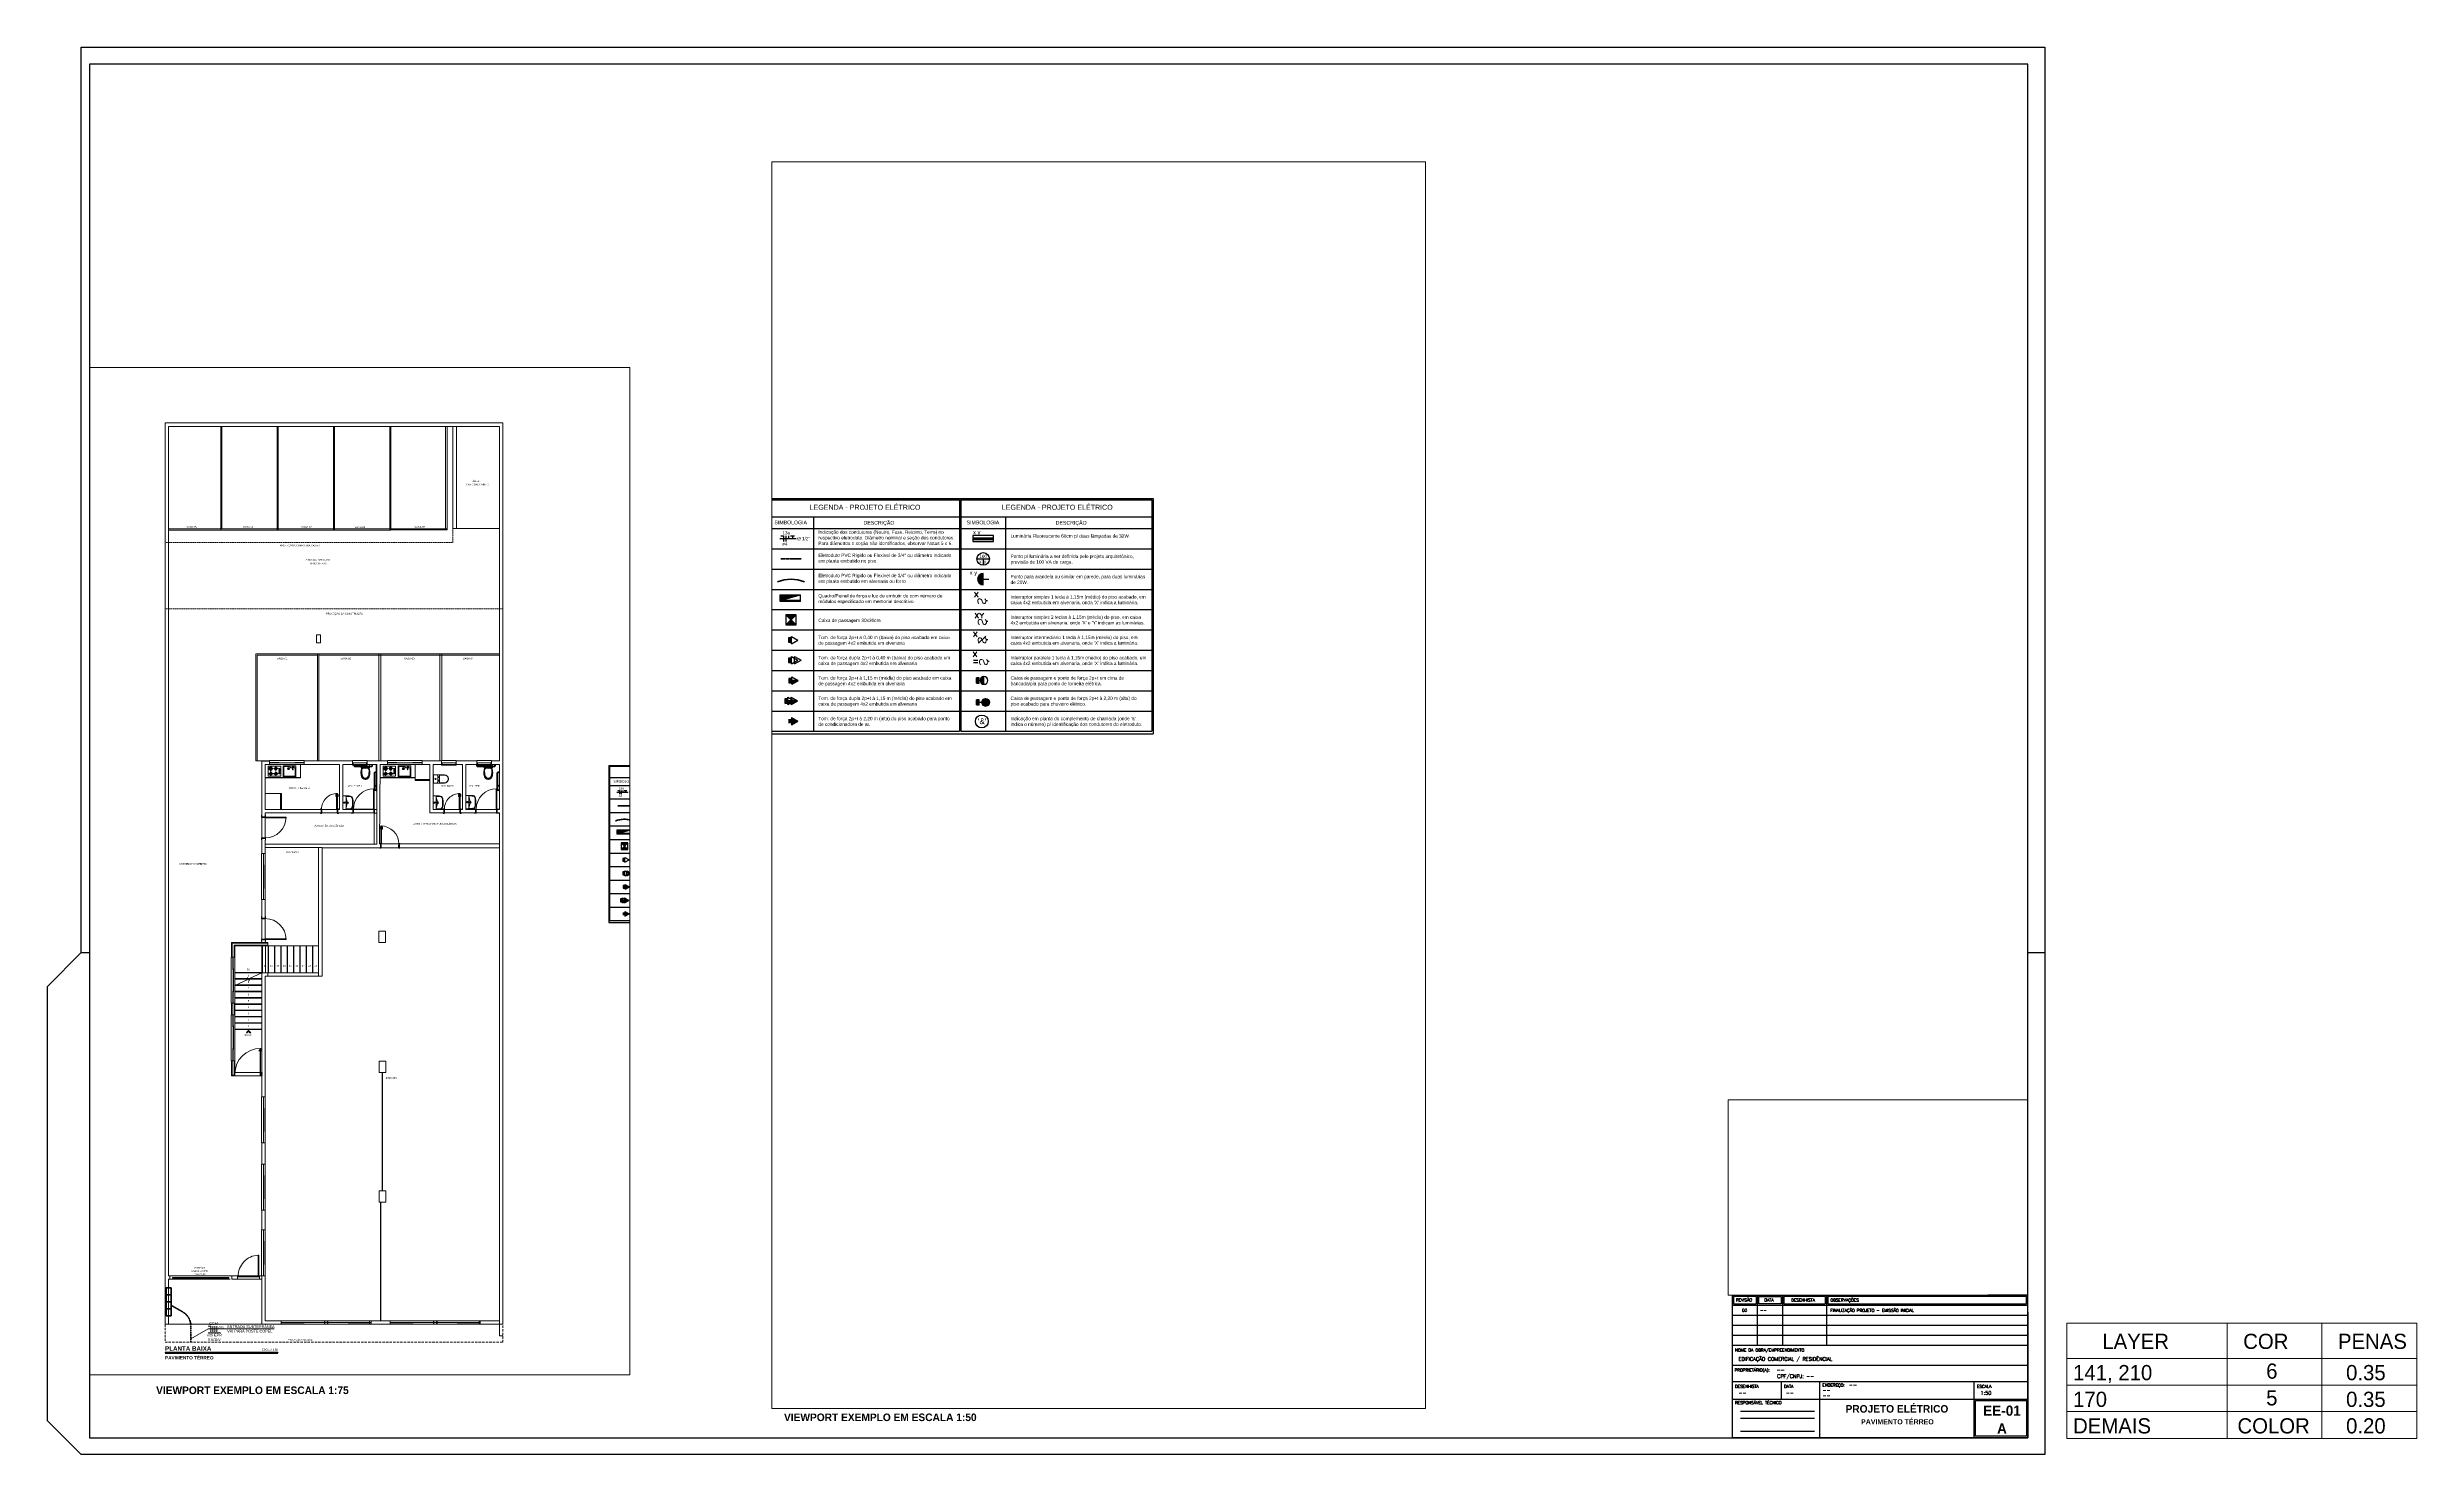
# Paper-space layout 'Prancha A0' of a CAD drawing. Header units: millimetres. Extents: x 5 to 1407, y 0 to 833.
# The model-space entities are those that its viewports show. They can reach past a viewport. Long polylines and large blocks are cut down to what shows.
import ezdxf
from ezdxf.enums import TextEntityAlignment as Align

# ---------------------------------------------------------------- set-up
doc = ezdxf.new("R2010")
doc.units = ezdxf.units.MM
doc.header["$LTSCALE"] = 75
doc.linetypes.add('HIDDEN', pattern=[0.375, 0.25, -0.125])
for name, color, linetype in [('3', 7, 'Continuous'), ('EE_CX DE PASSAGEM', 1, 'Continuous'), ('EE_CX PASSAGEM', 1, 'Continuous'), ('EE_FIACAO', 7, 'Continuous'), ('EE_ID_ALIMENTACAO', 7, 'Continuous'), ('EE_ID_CIRCUITOS', 7, 'Continuous'), ('EE_INTERRUPTOR', 92, 'Continuous'), ('EE_LUMINARIAS', 92, 'Continuous'), ('EE_TOMADAS', 1, 'Continuous'), ('FOLHA', 13, 'Continuous'), ('Viewports', 6, 'Continuous')]:
    doc.layers.add(name, color=color, linetype=linetype)
for name, color, linetype, lineweight in [('A Arquitetura LRZ', 252, 'Continuous', 9), ('A Cumbuca LRZ', 254, 'HIDDEN', 9), ('A Esquadrias LRZ', 252, 'Continuous', 9), ('A Mobiliário LRZ', 253, 'Continuous', 9), ('A Projeção LRZ', 253, 'HIDDEN', 9), ('B Componentes LRZ', 10, 'Continuous', 40), ('B Fiação LRZ', 71, 'Continuous', 13), ('B Linha de Chamada LRZ', 23, 'Continuous', 13), ('B Texto LRZ', 51, 'Continuous', 13), ('EE_ELETRODUTO', 170, 'Continuous', 35), ('FORMATO', 7, 'Continuous', 0), ('TEXTO', 11, 'Continuous', 15)]:
    doc.layers.add(name, color=color, linetype=linetype, lineweight=lineweight)
doc.styles.add('358-LISTAGENS$0$Standard', font='arial.ttf')
doc.styles.add('ARQUITETO', font='stylu.ttf')
doc.styles.add('ASHADE', font='SIMPLEX.shx', dxfattribs={"width": 1.2, "height": 0.075})
doc.styles.add('EE_ID_Style', font='arial.ttf')
doc.styles.add('R80', font='arial.ttf')
doc.styles.add('ROMAMS', font='ROMANS.SHX')
doc.styles.add('ROMANS', font='romans')
doc.styles.add('ROMANTICBOLD', font='romb____.pfb')

# ---------------------------------------------------------------- blocks, each defined once
blk = doc.blocks.new('TITULO')
at = {"color": 7}
for p, q in [((0, 5.8), (500.2, 5.8)), ((0, 5.8), (0, 3.8)), ((500.2, 3.8), (0, 3.8)), ((500.2, 5.8), (500.2, 3.8))]:
    blk.add_line(p, q, dxfattribs=at)
at = {"color": 8}
blk.add_line((500.2, 0), (0, 0), dxfattribs=at)
at = {"color": 7, "linetype": 'Continuous'}
blk.add_solid([(0, 5.8), (0, 3.8), (500.2, 5.8), (500.2, 3.8)], dxfattribs=at)
at = {"layer": 'B Texto LRZ', "color": 30, "style": 'ROMANTICBOLD'}
blk.add_attdef('PLANTA', text='', height=20, dxfattribs=at).set_placement((0, 21.4), align=Align.MIDDLE_LEFT)
at = {"layer": 'B Texto LRZ', "style": 'R80'}
blk.add_attdef('ESCALA', text='', height=8, dxfattribs=at).set_placement((500.2, 16.5), align=Align.MIDDLE_RIGHT)
blk = doc.blocks.new('NFFF')
at = {"layer": 'B Fiação LRZ', "color": 5}
for q in [(-16.9, 8.4), (-8.9, -8.4)]:
    blk.add_line((-8.9, 8.4), q, dxfattribs=at)
at = {"layer": 'B Fiação LRZ', "color": 1}
for p, q in [((-3, 8.4), (-3, -8.4)), ((3, 8.4), (3, -8.4)), ((8.9, 8.4), (8.9, -8.4))]:
    blk.add_line(p, q, dxfattribs=at)
at = {"layer": 'B Fiação LRZ', "color": 0, "style": 'R80'}
blk.add_attdef('C', text='', height=8, dxfattribs=at).set_placement((-1.3, 15.3), align=Align.MIDDLE)
blk = doc.blocks.new('12311')
at = {"layer": 'EE_CX DE PASSAGEM'}
h = blk.add_hatch(color=256, dxfattribs=at)
h.dxf.hatch_style = 1
h.paths.add_polyline_path([(188.168, -6.449), (187.868, -6.449), (188.018, -6.599)])
h.paths.add_polyline_path([(188.022, -6.602), (188.015, -6.602), (187.868, -6.749), (188.168, -6.749)])
for p, q in [((187.868, -6.449), (188.168, -6.449)), ((187.868, -6.749), (187.868, -6.449)), ((187.868, -6.449), (188.168, -6.749)), ((188.168, -6.449), (187.868, -6.749)), ((188.168, -6.749), (187.868, -6.749)), ((188.168, -6.449), (188.168, -6.749))]:
    blk.add_line(p, q, dxfattribs=at)
blk = doc.blocks.new('ilum')
at = {"layer": 'EE_LUMINARIAS'}
h = blk.add_hatch(color=256, dxfattribs=at)
h.paths.add_polyline_path([(30, -8.7), (30, -2.5), (-30, -2.5), (-30, -8.7)], flags=17)
h.paths.add_polyline_path([(30, 2.5), (-30, 2.5), (-30, -8.7), (30, -8.7)])
for p, q in [((-30, 2.5), (30, 2.5)), ((-30, -2.5), (30, -2.5))]:
    blk.add_line(p, q, dxfattribs=at)
blk.add_lwpolyline([(30, -8.7), (30, 8.7), (-30, 8.7), (-30, -8.7)], close=True, dxfattribs=at)
blk = doc.blocks.new('Quadro')
at = {"layer": 'EE_ID_CIRCUITOS'}
h = blk.add_hatch(color=1, dxfattribs=at)
h.dxf.hatch_style = 1
h.paths.add_polyline_path([(0.233, 0.125), (-0.233, 0.125), (-0.233, 0)])
at = {"color": 1}
for p, q in [((-0.233, 0), (0.233, 0.125)), ((-0.233, 0.125), (0.233, 0.125)), ((-0.233, -0.025), (-0.233, 0.125)), ((0.233, 0), (-0.233, 0)), ((0.233, -0.025), (0.233, 0.125)), ((0.233, -0.025), (-0.233, -0.025))]:
    blk.add_line(p, q, dxfattribs=at)

msp = doc.modelspace()

# ---------------------------------------------------------------- hatches: boundary and pattern name
at = {"layer": 'A Esquadrias LRZ'}
for points in [[(572.518, 240.925), (572.522, 240.926), (572.526, 240.927), (572.529, 240.93), (572.531, 240.933), (572.533, 240.937), (572.533, 240.94), (572.533, 240.944), (572.531, 240.948), (572.529, 240.951), (572.526, 240.953), (572.522, 240.955), (572.518, 240.955), (572.514, 240.955), (572.511, 240.953), (572.508, 240.951), (572.505, 240.948), (572.504, 240.944), (572.503, 240.94), (572.504, 240.937), (572.505, 240.933), (572.508, 240.93), (572.511, 240.927), (572.514, 240.926)], [(572.518, 240.825), (572.522, 240.826), (572.526, 240.827), (572.529, 240.83), (572.531, 240.833), (572.533, 240.837), (572.533, 240.84), (572.533, 240.844), (572.531, 240.848), (572.529, 240.851), (572.526, 240.853), (572.522, 240.855), (572.518, 240.855), (572.514, 240.855), (572.511, 240.853), (572.508, 240.851), (572.505, 240.848), (572.504, 240.844), (572.503, 240.84), (572.504, 240.837), (572.505, 240.833), (572.508, 240.83), (572.511, 240.827), (572.514, 240.826)], [(572.518, 240.895), (572.528, 240.895), (572.528, 240.929), (572.524, 240.927), (572.52, 240.926), (572.517, 240.926), (572.513, 240.927), (572.509, 240.929), (572.508, 240.929), (572.508, 240.895), (572.516, 240.895)], [(572.528, 240.851), (572.528, 240.885), (572.508, 240.885), (572.508, 240.852), (572.513, 240.854), (572.516, 240.855), (572.52, 240.855), (572.524, 240.854), (572.527, 240.853), (572.528, 240.852)], [(572.658, 240.925), (572.662, 240.926), (572.666, 240.927), (572.669, 240.93), (572.671, 240.933), (572.673, 240.937), (572.673, 240.94), (572.673, 240.944), (572.671, 240.948), (572.669, 240.951), (572.666, 240.953), (572.662, 240.955), (572.658, 240.955), (572.654, 240.955), (572.651, 240.953), (572.648, 240.951), (572.645, 240.948), (572.644, 240.944), (572.643, 240.94), (572.644, 240.937), (572.645, 240.933), (572.648, 240.93), (572.651, 240.927), (572.654, 240.926)], [(572.658, 240.825), (572.662, 240.826), (572.666, 240.827), (572.669, 240.83), (572.671, 240.833), (572.673, 240.837), (572.673, 240.84), (572.673, 240.844), (572.671, 240.848), (572.669, 240.851), (572.666, 240.853), (572.662, 240.855), (572.658, 240.855), (572.654, 240.855), (572.651, 240.853), (572.648, 240.851), (572.645, 240.848), (572.644, 240.844), (572.643, 240.84), (572.644, 240.837), (572.645, 240.833), (572.648, 240.83), (572.651, 240.827), (572.654, 240.826)], [(572.658, 240.895), (572.668, 240.895), (572.668, 240.929), (572.664, 240.927), (572.66, 240.926), (572.657, 240.926), (572.653, 240.927), (572.649, 240.929), (572.648, 240.929), (572.648, 240.895), (572.656, 240.895)], [(572.668, 240.851), (572.668, 240.885), (572.648, 240.885), (572.648, 240.852), (572.653, 240.854), (572.656, 240.855), (572.66, 240.855), (572.664, 240.854), (572.667, 240.853), (572.668, 240.852)], [(577.362, 240.925), (577.366, 240.926), (577.369, 240.927), (577.372, 240.93), (577.375, 240.933), (577.376, 240.937), (577.377, 240.94), (577.376, 240.944), (577.375, 240.948), (577.372, 240.951), (577.369, 240.953), (577.366, 240.955), (577.362, 240.955), (577.358, 240.955), (577.354, 240.953), (577.351, 240.951), (577.349, 240.948), (577.347, 240.944), (577.347, 240.94), (577.347, 240.937), (577.349, 240.933), (577.351, 240.93), (577.354, 240.927), (577.358, 240.926)], [(577.362, 240.825), (577.366, 240.826), (577.369, 240.827), (577.372, 240.83), (577.375, 240.833), (577.376, 240.837), (577.377, 240.84), (577.376, 240.844), (577.375, 240.848), (577.372, 240.851), (577.369, 240.853), (577.366, 240.855), (577.362, 240.855), (577.358, 240.855), (577.354, 240.853), (577.351, 240.851), (577.349, 240.848), (577.347, 240.844), (577.347, 240.84), (577.347, 240.837), (577.349, 240.833), (577.351, 240.83), (577.354, 240.827), (577.358, 240.826)], [(577.362, 240.895), (577.372, 240.895), (577.372, 240.929), (577.367, 240.927), (577.364, 240.926), (577.361, 240.926), (577.356, 240.927), (577.353, 240.929), (577.352, 240.929), (577.352, 240.895), (577.359, 240.895)], [(577.372, 240.851), (577.372, 240.885), (577.352, 240.885), (577.352, 240.852), (577.356, 240.854), (577.359, 240.855), (577.364, 240.855), (577.367, 240.854), (577.371, 240.853), (577.372, 240.852)], [(577.502, 240.925), (577.506, 240.926), (577.509, 240.927), (577.512, 240.93), (577.515, 240.933), (577.516, 240.937), (577.517, 240.94), (577.516, 240.944), (577.515, 240.948), (577.512, 240.951), (577.509, 240.953), (577.506, 240.955), (577.502, 240.955), (577.498, 240.955), (577.494, 240.953), (577.491, 240.951), (577.489, 240.948), (577.487, 240.944), (577.487, 240.94), (577.487, 240.937), (577.489, 240.933), (577.491, 240.93), (577.494, 240.927), (577.498, 240.926)], [(577.502, 240.825), (577.506, 240.826), (577.509, 240.827), (577.512, 240.83), (577.515, 240.833), (577.516, 240.837), (577.517, 240.84), (577.516, 240.844), (577.515, 240.848), (577.512, 240.851), (577.509, 240.853), (577.506, 240.855), (577.502, 240.855), (577.498, 240.855), (577.494, 240.853), (577.491, 240.851), (577.489, 240.848), (577.487, 240.844), (577.487, 240.84), (577.487, 240.837), (577.489, 240.833), (577.491, 240.83), (577.494, 240.827), (577.498, 240.826)], [(577.502, 240.895), (577.512, 240.895), (577.512, 240.929), (577.507, 240.927), (577.504, 240.926), (577.501, 240.926), (577.496, 240.927), (577.493, 240.929), (577.492, 240.929), (577.492, 240.895), (577.499, 240.895)], [(577.512, 240.851), (577.512, 240.885), (577.492, 240.885), (577.492, 240.852), (577.496, 240.854), (577.499, 240.855), (577.504, 240.855), (577.507, 240.854), (577.511, 240.853), (577.512, 240.852)]]:
    msp.add_hatch(color=256, dxfattribs=at).paths.add_polyline_path(points, flags=0)
at = {"layer": 'EE_CX PASSAGEM'}
for points in [[(585.821, 261.488), (585.758, 261.488), (585.758, 261.361), (585.821, 261.361)], [(585.821, 260.888), (585.758, 260.888), (585.758, 260.761), (585.821, 260.761)], [(585.834, 260.288), (585.77, 260.288), (585.77, 260.161), (585.834, 260.161)], [(591.324, 260.152), (591.4, 260.152), (591.4, 260.305), (591.324, 260.305)], [(585.714, 259.688), (585.65, 259.688), (585.65, 259.561), (585.714, 259.561)], [(591.322, 259.505), (591.398, 259.505), (591.398, 259.658), (591.322, 259.658)], [(585.759, 258.961), (585.822, 258.961), (585.822, 259.088), (585.759, 259.088)]]:
    msp.add_hatch(color=1, dxfattribs=at).paths.add_polyline_path(points)
at = {"layer": 'EE_LUMINARIAS'}
h = msp.add_hatch(color=256, dxfattribs=at)
edge = h.paths.add_edge_path()
edge.add_arc((591.523, 263.225), 0.168, 90, 270)
edge.add_line((591.523, 263.057), (591.523, 263.393))
at = {"layer": 'EE_TOMADAS'}
for color, points in [(256, [(585.859, 260.225), (585.859, 260.117), (586.048, 260.225)]), (256, [(585.739, 259.625), (585.739, 259.517), (585.929, 259.625)]), (256, [(585.834, 259.625), (585.834, 259.517), (586.023, 259.625)]), (1, [(585.847, 259.133), (585.847, 258.917), (586.037, 259.025)])]:
    msp.add_hatch(color=color, dxfattribs=at).paths.add_polyline_path(points)
h = msp.add_hatch(color=256, dxfattribs=at)
edge = h.paths.add_edge_path()
edge.add_line((591.544, 260.115), (591.544, 260.343))
edge.add_arc((591.544, 260.229), 0.114, 90, 180)
edge.add_arc((591.544, 260.229), 0.114, 180, 270)

# ---------------------------------------------------------------- linework, layer by layer
for p, q in [((585.132, 265.615), (585.132, 258.645)), ((585.132, 265.615), (590.861, 265.615)), ((585.172, 265.575), (585.172, 258.725)), ((585.172, 265.575), (590.821, 265.575)), ((590.821, 265.615), (596.55, 265.615)), ((590.821, 265.575), (590.821, 261.725)), ((590.821, 265.575), (590.821, 258.725)), ((590.861, 265.615), (590.861, 258.725)), ((590.861, 265.575), (596.51, 265.575)), ((596.51, 265.575), (596.51, 262.325)), ((596.51, 265.575), (596.51, 258.725)), ((596.55, 265.615), (596.55, 258.645)), ((585.172, 265.075), (590.821, 265.075)), ((585.172, 264.725), (590.821, 264.725)), ((586.496, 265.075), (586.496, 258.725)), ((590.861, 265.075), (596.51, 265.075)), ((590.861, 264.725), (596.51, 264.725)), ((592.185, 265.075), (592.185, 258.725)), ((585.172, 264.125), (590.821, 264.125)), ((590.861, 264.125), (596.51, 264.125)), ((585.172, 263.525), (590.821, 263.525)), ((590.861, 263.525), (596.51, 263.525)), ((585.172, 262.925), (590.821, 262.925)), ((585.172, 262.325), (590.821, 262.325)), ((590.861, 262.925), (596.51, 262.925)), ((590.861, 262.325), (596.51, 262.325)), ((585.172, 261.725), (590.821, 261.725)), ((590.861, 261.725), (596.51, 261.725)), ((590.861, 261.725), (596.51, 261.725)), ((585.172, 261.125), (590.821, 261.125)), ((590.861, 261.125), (596.51, 261.125)), ((585.172, 260.525), (590.821, 260.525)), ((590.861, 260.525), (596.51, 260.525)), ((585.172, 259.925), (590.821, 259.925)), ((590.861, 259.925), (596.51, 259.925)), ((590.861, 259.925), (596.51, 259.925)), ((590.861, 259.925), (596.51, 259.925)), ((585.172, 259.325), (590.821, 259.325)), ((590.861, 259.325), (596.51, 259.325)), ((585.132, 258.645), (596.55, 258.645)), ((585.172, 258.725), (590.821, 258.725)), ((590.861, 258.725), (596.51, 258.725)), ((575.085, 246.73), (575.085, 251.99)), ((575.01, 240.96), (575.01, 246.23))]:
    msp.add_line(p, q)
at = {"layer": 'A Arquitetura LRZ'}
for p, q in [((580.435, 280.81), (565.435, 280.81)), ((565.435, 280.81), (565.435, 240.81)), ((565.435, 280.805), (565.436, 280.805)), ((565.585, 280.66), (580.285, 280.66)), ((565.585, 270.44), (565.585, 280.66)), ((578.217, 276.132), (578.217, 280.66)), ((578.377, 276.132), (578.377, 280.66)), ((580.285, 280.66), (580.285, 265.81)), ((580.435, 240.83), (580.435, 280.81)), ((578.217, 276.132), (578.377, 276.132)), ((578.377, 276.132), (580.285, 276.132)), ((565.44, 271.561), (565.44, 271.559)), ((572.155, 271.41), (572.155, 271.06)), ((572.33, 271.41), (572.155, 271.41)), ((572.33, 271.06), (572.33, 271.41)), ((572.155, 271.06), (572.33, 271.06)), ((565.585, 264.98), (565.585, 270.44)), ((570.065, 265.809), (569.725, 265.809)), ((569.725, 263.335), (569.725, 265.809)), ((570.065, 265.81), (569.735, 265.81)), ((573.76, 265.81), (571.605, 265.81)), ((575.315, 265.81), (574.41, 265.81)), ((577.715, 265.81), (576.855, 265.81)), ((579.275, 265.81), (578.365, 265.81)), ((580.285, 265.81), (579.925, 265.81)), ((569.725, 265.66), (569.735, 265.66)), ((569.885, 265.66), (570.065, 265.66)), ((569.885, 263.66), (569.885, 265.66)), ((571.605, 265.66), (573.185, 265.66)), ((573.185, 265.66), (573.185, 263.66)), ((573.335, 265.66), (573.76, 265.66)), ((573.335, 263.66), (573.335, 265.66)), ((574.41, 265.66), (574.835, 265.66)), ((574.835, 265.66), (574.835, 263.51)), ((574.985, 265.66), (575.315, 265.66)), ((576.855, 265.66), (577.185, 265.66)), ((577.185, 265.66), (577.185, 263.51)), ((577.335, 265.66), (577.715, 265.66)), ((577.335, 263.66), (577.335, 265.66)), ((578.365, 265.66), (578.635, 265.66)), ((578.635, 265.66), (578.635, 263.66)), ((578.785, 265.66), (579.275, 265.66)), ((578.785, 263.66), (578.785, 265.66)), ((579.925, 265.66), (580.285, 265.66)), ((580.285, 265.66), (580.285, 263.66)), ((565.585, 259.52), (565.585, 264.98)), ((569.885, 263.335), (569.725, 263.335)), ((572.365, 263.66), (569.885, 263.66)), ((569.885, 263.66), (569.885, 263.659)), ((569.885, 263.51), (572.365, 263.51)), ((569.885, 263.335), (569.885, 263.51)), ((572.365, 263.51), (572.365, 263.66)), ((573.185, 263.66), (573.105, 263.66)), ((573.105, 263.66), (573.105, 263.51)), ((573.105, 263.51), (573.775, 263.51)), ((573.775, 263.66), (573.335, 263.66)), ((573.775, 263.51), (573.775, 263.66)), ((574.835, 263.66), (574.735, 263.66)), ((574.735, 263.66), (574.735, 263.51)), ((574.835, 263.66), (574.836, 263.66)), ((577.185, 263.66), (577.186, 263.66)), ((577.185, 263.51), (577.815, 263.51)), ((577.815, 263.66), (577.335, 263.66)), ((577.815, 263.51), (577.815, 263.66)), ((578.635, 263.66), (578.555, 263.66)), ((578.555, 263.66), (578.555, 263.51)), ((578.555, 263.51), (579.225, 263.51)), ((578.635, 263.66), (578.636, 263.66)), ((579.225, 263.66), (578.785, 263.66)), ((579.225, 263.51), (579.225, 263.66)), ((580.285, 263.66), (580.185, 263.66)), ((580.185, 263.66), (580.185, 263.51)), ((580.185, 263.51), (580.285, 263.51)), ((580.285, 240.81), (580.285, 263.51)), ((569.725, 261.697), (569.725, 262.405)), ((569.725, 262.375), (569.885, 262.375)), ((569.885, 261.697), (569.885, 262.295)), ((574.835, 262.116), (569.885, 262.116)), ((569.885, 261.966), (572.415, 261.966)), ((572.255, 261.966), (572.255, 256.26)), ((572.415, 256.26), (572.415, 261.966)), ((572.415, 261.956), (574.972, 261.956)), ((574.997, 262.116), (574.997, 261.966)), ((575.837, 261.966), (575.837, 262.116)), ((580.28, 261.956), (575.862, 261.956)), ((580.285, 262.126), (575.867, 262.126)), ((565.585, 254.06), (565.585, 259.52)), ((569.725, 258.834), (569.725, 259.657)), ((569.885, 258.834), (569.885, 259.67)), ((569.725, 258.834), (569.885, 258.834)), ((574.93, 258.25), (574.93, 257.75)), ((575.23, 258.25), (574.93, 258.25)), ((575.23, 257.75), (575.23, 258.25)), ((568.385, 257.76), (568.385, 257.1)), ((569.735, 257.76), (568.385, 257.76)), ((569.885, 257.76), (568.385, 257.759)), ((568.386, 257.76), (568.386, 257.1)), ((568.39, 257.76), (568.39, 257.1)), ((568.405, 257.74), (568.405, 257.1)), ((568.415, 257.73), (568.415, 257.1)), ((569.885, 257.73), (568.415, 257.73)), ((568.505, 257.1), (568.505, 257.64)), ((569.885, 257.64), (568.505, 257.64)), ((568.515, 257.1), (568.515, 257.63)), ((569.885, 257.63), (568.515, 257.63)), ((568.53, 257.1), (568.53, 257.615)), ((569.885, 257.615), (568.53, 257.615)), ((568.534, 257.1), (568.534, 257.615)), ((569.736, 257.611), (568.534, 257.611)), ((568.535, 257.611), (568.535, 257.61)), ((568.535, 257.61), (568.535, 257.1)), ((569.735, 257.61), (568.535, 257.61)), ((568.535, 257.1), (568.535, 257.61)), ((568.535, 257.61), (569.735, 257.61)), ((569.885, 257.874), (569.725, 257.874)), ((569.725, 257.76), (569.725, 257.804)), ((569.725, 256.406), (569.725, 257.61)), ((569.735, 257.759), (569.735, 257.76)), ((569.735, 257.61), (569.735, 256.41)), ((569.735, 257.61), (572.255, 257.61)), ((569.735, 257.61), (569.735, 251.99)), ((569.755, 257.61), (569.755, 256.41)), ((569.885, 257.76), (569.885, 257.794)), ((570.001, 257.76), (569.885, 257.76)), ((569.885, 257.759), (570.001, 257.759)), ((569.885, 257.73), (570.001, 257.73)), ((569.885, 257.64), (570.001, 257.64)), ((569.885, 257.63), (570.001, 257.63)), ((569.885, 257.615), (570.001, 257.615)), ((569.885, 257.611), (570.001, 257.611)), ((569.885, 257.61), (570.001, 257.61)), ((569.895, 257.61), (569.895, 256.41)), ((570.001, 257.61), (570.001, 257.76)), ((570.015, 257.61), (570.015, 256.41)), ((570.035, 257.61), (570.035, 256.41)), ((570.295, 257.61), (570.295, 256.41)), ((570.315, 257.61), (570.315, 256.41)), ((570.575, 257.61), (570.575, 256.41)), ((570.595, 257.61), (570.595, 256.41)), ((570.855, 257.61), (570.855, 256.41)), ((570.875, 257.61), (570.875, 256.41)), ((571.135, 257.61), (571.135, 256.41)), ((571.155, 257.61), (571.155, 256.41)), ((571.415, 257.61), (571.415, 256.41)), ((571.435, 257.61), (571.435, 256.41)), ((571.695, 257.61), (571.695, 256.41)), ((571.715, 257.61), (571.715, 256.41)), ((571.975, 257.61), (571.975, 256.41)), ((571.995, 257.61), (571.995, 256.41)), ((572.255, 257.61), (572.255, 256.41)), ((574.93, 257.751), (575.229, 257.751)), ((575.225, 257.75), (575.225, 257.751)), ((568.535, 256.43), (569.735, 256.43)), ((568.535, 256.41), (569.735, 256.41)), ((568.535, 256.15), (569.089, 256.15)), ((568.535, 256.13), (569.085, 256.13)), ((569.078, 256.104), (568.535, 255.851)), ((569.102, 256.201), (569.078, 256.104)), ((569.085, 256.13), (569.135, 256.13)), ((569.089, 256.15), (569.126, 256.15)), ((569.168, 256.06), (569.102, 256.201)), ((569.126, 256.15), (569.19, 256.15)), ((569.135, 256.13), (569.185, 256.13)), ((569.191, 256.157), (569.168, 256.06)), ((569.185, 256.13), (569.735, 256.13)), ((569.19, 256.15), (569.735, 256.15)), ((569.735, 256.41), (569.191, 256.157)), ((569.735, 256.41), (572.255, 256.41)), ((569.735, 256.41), (569.735, 256.41)), ((570.001, 256.41), (569.885, 256.41)), ((569.885, 256.26), (570.001, 256.26)), ((569.885, 250.9), (569.885, 256.26)), ((570.001, 256.26), (570.001, 256.41)), ((572.415, 256.26), (570.001, 256.26)), ((568.535, 255.87), (568.577, 255.87)), ((568.535, 255.85), (569.735, 255.85)), ((568.535, 255.59), (569.735, 255.59)), ((568.535, 255.57), (569.735, 255.57)), ((568.535, 255.31), (569.735, 255.31)), ((568.535, 255.29), (569.735, 255.29)), ((568.577, 255.87), (569.735, 255.87)), ((568.385, 255.06), (568.385, 254.55)), ((568.386, 255.06), (568.386, 254.55)), ((568.39, 255.06), (568.39, 254.55)), ((568.405, 255.06), (568.405, 254.55)), ((568.415, 255.06), (568.415, 254.55)), ((568.505, 254.55), (568.505, 255.06)), ((568.515, 254.55), (568.515, 255.06)), ((568.53, 254.55), (568.53, 255.06)), ((568.534, 254.55), (568.534, 255.06)), ((568.535, 254.55), (568.535, 255.06)), ((568.535, 255.03), (569.725, 255.03)), ((568.535, 255.01), (569.725, 255.01)), ((568.535, 254.75), (569.725, 254.75)), ((568.535, 254.73), (569.725, 254.73)), ((565.585, 248.6), (565.585, 254.06)), ((568.535, 254.47), (569.725, 254.47)), ((568.535, 254.45), (569.725, 254.45)), ((568.535, 254.19), (569.725, 254.19)), ((568.535, 254.17), (569.725, 254.17)), ((568.535, 253.91), (569.725, 253.91)), ((568.535, 253.89), (569.725, 253.89)), ((568.385, 252.51), (568.385, 251.84)), ((568.386, 252.51), (568.386, 251.84)), ((568.39, 252.51), (568.39, 251.84)), ((568.405, 252.51), (568.405, 251.86)), ((568.415, 252.51), (568.415, 251.87)), ((568.505, 252.02), (568.505, 252.51)), ((568.515, 252.01), (568.515, 252.51)), ((568.53, 251.995), (568.53, 252.51)), ((568.534, 251.991), (568.534, 252.51)), ((568.535, 251.99), (568.535, 252.51)), ((574.935, 252.49), (574.935, 251.99)), ((575.235, 252.49), (574.935, 252.49)), ((575.23, 252.489), (575.23, 252.49)), ((575.235, 251.99), (575.235, 252.49)), ((568.531, 251.841), (568.385, 251.841)), ((568.385, 251.84), (568.531, 251.84)), ((568.405, 251.845), (568.39, 251.845)), ((568.531, 251.86), (568.405, 251.86)), ((568.405, 251.845), (568.405, 251.86)), ((568.531, 251.845), (568.405, 251.845)), ((568.531, 251.87), (568.415, 251.87)), ((568.415, 251.86), (568.415, 251.87)), ((568.501, 251.87), (568.501, 252.02)), ((568.501, 252.02), (568.505, 252.02)), ((568.531, 251.96), (568.505, 251.96)), ((568.505, 251.87), (568.505, 251.96)), ((568.511, 252.01), (568.515, 252.01)), ((568.511, 251.96), (568.511, 252.01)), ((568.531, 251.97), (568.515, 251.97)), ((568.515, 251.96), (568.515, 251.97)), ((568.526, 251.97), (568.526, 251.995)), ((568.526, 251.995), (568.53, 251.995)), ((568.53, 251.985), (568.53, 251.991)), ((568.53, 251.991), (568.534, 251.991)), ((568.531, 251.985), (568.53, 251.985)), ((568.53, 251.97), (568.53, 251.985)), ((568.531, 251.84), (568.531, 251.99)), ((568.531, 251.99), (568.535, 251.99)), ((569.735, 251.99), (569.731, 251.99)), ((569.731, 251.99), (569.731, 251.84)), ((569.735, 251.915), (569.731, 251.915)), ((569.731, 251.84), (569.735, 251.84)), ((569.732, 251.989), (569.732, 251.841)), ((569.736, 251.989), (569.732, 251.989)), ((569.732, 251.841), (569.736, 251.841)), ((569.735, 251.985), (569.736, 251.985)), ((569.735, 251.845), (569.735, 251.985)), ((569.735, 251.97), (569.74, 251.97)), ((569.735, 251.96), (569.755, 251.96)), ((569.735, 251.87), (569.755, 251.87)), ((569.735, 251.86), (569.74, 251.86)), ((569.735, 251.845), (569.736, 251.845)), ((569.735, 251.84), (569.735, 251.841)), ((569.735, 251.84), (569.735, 250.9)), ((569.736, 251.985), (569.74, 251.985)), ((569.736, 251.845), (569.74, 251.845)), ((569.74, 251.97), (569.755, 251.97)), ((569.74, 251.86), (569.755, 251.86)), ((569.755, 251.96), (569.765, 251.96)), ((569.755, 251.87), (569.765, 251.87)), ((574.935, 251.99), (575.235, 251.99)), ((575.23, 251.99), (575.23, 251.991)), ((565.585, 243.065), (565.585, 248.6)), ((569.725, 247.92), (569.725, 248.86)), ((569.885, 247.92), (569.885, 248.86)), ((574.935, 246.73), (574.935, 246.23)), ((575.235, 246.73), (574.935, 246.73)), ((574.935, 246.23), (575.235, 246.23)), ((575.235, 246.23), (575.235, 246.73)), ((569.725, 245), (569.725, 245.88)), ((569.885, 245), (569.885, 245.88)), ((565.585, 242.96), (565.585, 243.065)), ((565.645, 242.96), (565.585, 242.96)), ((565.585, 240.81), (565.585, 242.81)), ((565.585, 242.81), (565.645, 242.81)), ((565.645, 242.81), (565.645, 242.96)), ((565.645, 242.96), (568.405, 242.96)), ((568.322, 242.81), (565.645, 242.81)), ((568.402, 242.96), (568.405, 242.96)), ((568.405, 242.81), (568.402, 242.81)), ((568.655, 242.96), (568.405, 242.96)), ((568.405, 242.96), (568.405, 242.81)), ((568.405, 242.81), (568.655, 242.81)), ((568.655, 242.81), (568.655, 242.96)), ((569.635, 242.81), (568.655, 242.81)), ((568.661, 242.96), (569.628, 242.96)), ((569.715, 242.96), (569.635, 242.96)), ((569.635, 242.96), (569.635, 242.81)), ((569.635, 242.81), (569.735, 242.81)), ((569.735, 242.96), (569.735, 240.81)), ((569.885, 240.96), (569.885, 242.96)), ((565.435, 240.959), (565.435, 240.96)), ((565.435, 240.81), (565.585, 240.81)), ((569.735, 240.81), (570.588, 240.81)), ((570.588, 240.96), (569.885, 240.96)), ((570.588, 240.885), (570.583, 240.885)), ((570.588, 240.81), (570.588, 240.96)), ((574.588, 240.81), (574.515, 240.81)), ((575.432, 240.96), (574.588, 240.96)), ((574.588, 240.96), (574.588, 240.81)), ((574.588, 240.81), (575.432, 240.81)), ((575.432, 240.81), (575.432, 240.96)), ((579.432, 240.81), (579.385, 240.81)), ((580.285, 240.96), (579.432, 240.96)), ((579.432, 240.96), (579.432, 240.81)), ((579.432, 240.81), (580.435, 240.81))]:
    msp.add_line(p, q, dxfattribs=at)
at = {"layer": 'A Cumbuca LRZ'}
for p, q in [((569.135, 253.855), (569.029, 253.749)), ((569.135, 253.855), (569.029, 253.749)), ((569.029, 253.749), (569.064, 253.749)), ((569.064, 253.749), (569.029, 253.749)), ((569.064, 253.749), (569.135, 253.82)), ((569.135, 253.82), (569.064, 253.749)), ((569.241, 253.749), (569.135, 253.855)), ((569.135, 253.855), (569.241, 253.749)), ((569.135, 253.82), (569.206, 253.749)), ((569.135, 253.82), (569.206, 253.749)), ((569.206, 253.749), (569.241, 253.749)), ((569.206, 253.749), (569.241, 253.749)), ((565.585, 240.81), (568.435, 240.81))]:
    msp.add_line(p, q, dxfattribs=at)
at = {"layer": 'A Esquadrias LRZ'}
for p, q in [((567.91, 280.66), (567.91, 276.06)), ((567.96, 276.11), (567.96, 280.66)), ((570.41, 280.66), (570.41, 276.06)), ((570.41, 280.66), (570.41, 276.11)), ((570.46, 276.11), (570.46, 280.66)), ((570.46, 276.06), (570.46, 280.66)), ((572.91, 280.66), (572.91, 276.11)), ((572.91, 280.66), (572.91, 276.06)), ((572.96, 276.06), (572.96, 280.66)), ((572.96, 276.11), (572.96, 280.66)), ((575.41, 280.66), (575.41, 276.11)), ((575.41, 280.66), (575.41, 276.062)), ((575.46, 276.06), (575.46, 280.66)), ((575.46, 276.112), (575.46, 280.66)), ((577.88, 280.66), (577.88, 276.061)), ((577.96, 276.062), (577.96, 280.66)), ((570.41, 276.11), (565.585, 276.11)), ((565.585, 276.06), (570.46, 276.06)), ((570.41, 276.06), (572.96, 276.06)), ((572.91, 276.11), (570.46, 276.11)), ((572.91, 276.06), (575.46, 276.06)), ((575.41, 276.11), (572.96, 276.11)), ((575.41, 276.062), (577.96, 276.062)), ((577.96, 276.112), (575.46, 276.112)), ((572.27, 270.56), (569.47, 270.56)), ((569.47, 270.56), (569.47, 265.81)), ((569.52, 265.81), (569.52, 270.51)), ((569.52, 270.51), (572.22, 270.51)), ((575.01, 270.56), (572.21, 270.56)), ((572.21, 270.56), (572.21, 265.81)), ((572.26, 270.51), (574.96, 270.51)), ((572.27, 265.81), (572.27, 270.56)), ((577.72, 270.56), (574.92, 270.56)), ((574.92, 270.56), (574.92, 265.81)), ((574.97, 270.51), (577.67, 270.51)), ((575.01, 265.81), (575.01, 270.56)), ((580.285, 270.56), (577.635, 270.56)), ((577.635, 270.56), (577.635, 265.81)), ((577.685, 270.51), (580.285, 270.51)), ((577.72, 265.83), (577.72, 270.56)), ((569.735, 265.81), (569.47, 265.81)), ((571.605, 265.83), (570.065, 265.83)), ((570.065, 265.83), (570.065, 265.66)), ((571.605, 265.66), (571.605, 265.83)), ((573.76, 265.63), (573.76, 265.83)), ((573.76, 265.83), (574.41, 265.83)), ((574.41, 265.83), (574.41, 265.63)), ((575.315, 265.83), (575.315, 265.66)), ((576.855, 265.83), (575.315, 265.83)), ((576.855, 265.66), (576.855, 265.83)), ((577.715, 265.63), (577.715, 265.83)), ((577.715, 265.83), (578.365, 265.83)), ((578.365, 265.83), (578.365, 265.63)), ((579.275, 265.63), (579.275, 265.83)), ((579.275, 265.83), (579.925, 265.83)), ((579.925, 265.83), (579.925, 265.63)), ((570.065, 265.66), (571.605, 265.66)), ((570.085, 265.745), (570.48, 265.745)), ((570.085, 265.735), (570.085, 265.745)), ((570.48, 265.735), (570.085, 265.735)), ((570.44, 265.735), (570.835, 265.735)), ((570.44, 265.725), (570.44, 265.735)), ((570.835, 265.725), (570.44, 265.725)), ((570.48, 265.745), (570.48, 265.735)), ((570.835, 265.735), (570.835, 265.725)), ((570.835, 265.735), (571.23, 265.735)), ((570.835, 265.725), (570.835, 265.735)), ((571.23, 265.725), (570.835, 265.725)), ((571.19, 265.745), (571.585, 265.745)), ((571.19, 265.735), (571.19, 265.745)), ((571.585, 265.735), (571.19, 265.735)), ((571.23, 265.735), (571.23, 265.725)), ((571.585, 265.745), (571.585, 265.735)), ((573.76, 265.63), (574.41, 265.63)), ((573.765, 265.65), (574.405, 265.65)), ((573.765, 265.64), (573.765, 265.65)), ((574.405, 265.64), (573.765, 265.64)), ((573.785, 265.725), (574.385, 265.725)), ((573.785, 265.65), (573.785, 265.725)), ((574.385, 265.725), (574.385, 265.65)), ((574.405, 265.65), (574.405, 265.64)), ((574.815, 265.334), (574.815, 265.66)), ((574.815, 264.736), (574.815, 265.287)), ((574.985, 265.66), (574.955, 262.126)), ((575.315, 265.66), (576.855, 265.66)), ((575.335, 265.735), (575.335, 265.745)), ((575.335, 265.745), (575.73, 265.745)), ((575.73, 265.735), (575.335, 265.735)), ((575.69, 265.725), (575.69, 265.735)), ((575.69, 265.735), (576.085, 265.735)), ((576.085, 265.725), (575.69, 265.725)), ((575.73, 265.745), (575.73, 265.735)), ((576.085, 265.725), (576.085, 265.735)), ((576.085, 265.735), (576.48, 265.735)), ((576.085, 265.735), (576.085, 265.725)), ((576.48, 265.725), (576.085, 265.725)), ((576.44, 265.745), (576.835, 265.745)), ((576.44, 265.735), (576.44, 265.745)), ((576.835, 265.735), (576.44, 265.735)), ((576.48, 265.735), (576.48, 265.725)), ((576.835, 265.745), (576.835, 265.735)), ((577.715, 265.63), (578.365, 265.63)), ((577.72, 265.65), (578.36, 265.65)), ((577.72, 265.64), (577.72, 265.65)), ((578.36, 265.64), (577.72, 265.64)), ((577.74, 265.725), (578.34, 265.725)), ((577.74, 265.65), (577.74, 265.725)), ((578.34, 265.725), (578.34, 265.65)), ((578.36, 265.65), (578.36, 265.64)), ((579.275, 265.63), (579.925, 265.63)), ((579.28, 265.65), (579.92, 265.65)), ((579.28, 265.64), (579.28, 265.65)), ((579.92, 265.64), (579.28, 265.64)), ((579.3, 265.725), (579.9, 265.725)), ((579.3, 265.65), (579.3, 265.725)), ((579.9, 265.725), (579.9, 265.65)), ((579.92, 265.65), (579.92, 265.64)), ((574.685, 264.58), (574.715, 264.58)), ((574.685, 263.66), (574.685, 264.58)), ((574.715, 264.58), (574.715, 263.66)), ((574.815, 264.731), (574.815, 264.733)), ((574.815, 264.688), (574.815, 264.69)), ((574.815, 264.534), (574.815, 264.685)), ((574.835, 262.116), (574.835, 264.487)), ((580.135, 264.58), (580.165, 264.58)), ((580.135, 263.66), (580.135, 264.58)), ((580.165, 264.58), (580.165, 263.66)), ((572.375, 263.685), (572.335, 263.685)), ((572.335, 263.685), (572.335, 263.67)), ((572.375, 263.67), (572.375, 263.685)), ((573.013, 264.23), (573.013, 264.329)), ((573.013, 264.329), (573.045, 264.329)), ((573.022, 264.23), (573.013, 264.23)), ((573.045, 264.309), (573.022, 264.309)), ((573.022, 264.309), (573.022, 264.23)), ((573.05, 264.34), (573.045, 264.34)), ((573.045, 264.34), (573.045, 264.319)), ((573.045, 264.319), (573.045, 264.298)), ((573.045, 264.298), (573.05, 264.298)), ((573.085, 264.37), (573.05, 264.37)), ((573.05, 264.37), (573.05, 263.67)), ((573.085, 263.67), (573.085, 264.37)), ((573.085, 264.34), (573.09, 264.34)), ((573.09, 264.298), (573.085, 264.298)), ((573.09, 264.34), (573.09, 264.319)), ((573.122, 264.329), (573.09, 264.329)), ((573.09, 264.319), (573.09, 264.298)), ((573.09, 264.309), (573.112, 264.309)), ((573.095, 263.685), (573.095, 263.67)), ((573.135, 263.685), (573.095, 263.685)), ((573.112, 264.309), (573.112, 264.23)), ((573.112, 264.23), (573.122, 264.23)), ((573.122, 264.23), (573.122, 264.329)), ((573.135, 263.67), (573.135, 263.685)), ((577.825, 263.685), (577.785, 263.685)), ((577.785, 263.685), (577.785, 263.67)), ((577.825, 263.67), (577.825, 263.685)), ((578.463, 264.23), (578.463, 264.329)), ((578.463, 264.329), (578.495, 264.329)), ((578.472, 264.23), (578.463, 264.23)), ((578.495, 264.309), (578.472, 264.309)), ((578.472, 264.309), (578.472, 264.23)), ((578.5, 264.34), (578.495, 264.34)), ((578.495, 264.34), (578.495, 264.319)), ((578.495, 264.319), (578.495, 264.298)), ((578.495, 264.298), (578.5, 264.298)), ((578.535, 264.37), (578.5, 264.37)), ((578.5, 264.37), (578.5, 263.67)), ((578.535, 263.67), (578.535, 264.37)), ((578.535, 264.34), (578.54, 264.34)), ((578.54, 264.298), (578.535, 264.298)), ((578.54, 264.34), (578.54, 264.319)), ((578.572, 264.329), (578.54, 264.329)), ((578.54, 264.319), (578.54, 264.298)), ((578.54, 264.309), (578.562, 264.309)), ((578.545, 263.685), (578.545, 263.67)), ((578.585, 263.685), (578.545, 263.685)), ((578.562, 264.309), (578.562, 264.23)), ((578.562, 264.23), (578.572, 264.23)), ((578.572, 264.23), (578.572, 264.329)), ((578.585, 263.67), (578.585, 263.685)), ((569.71, 263.405), (569.71, 263.305)), ((569.725, 263.405), (569.71, 263.405)), ((569.71, 263.305), (569.725, 263.305)), ((569.725, 263.335), (569.725, 263.305)), ((569.725, 263.305), (569.725, 263.335)), ((569.855, 263.305), (569.725, 263.305)), ((569.725, 262.405), (569.725, 263.305)), ((569.855, 263.315), (569.855, 263.305)), ((569.885, 263.315), (569.855, 263.315)), ((569.9, 263.415), (569.885, 263.415)), ((569.885, 263.315), (569.885, 263.335)), ((569.885, 263.335), (569.885, 263.315)), ((569.885, 263.315), (569.885, 263.285)), ((570.805, 263.315), (569.885, 263.315)), ((569.885, 262.395), (569.885, 263.315)), ((569.885, 263.285), (570.805, 263.285)), ((569.9, 263.315), (569.9, 263.415)), ((572.335, 263.67), (572.375, 263.67)), ((572.38, 263.5), (572.34, 263.5)), ((572.34, 263.5), (572.34, 263.485)), ((572.34, 263.485), (572.38, 263.485)), ((572.365, 263.67), (572.365, 263.66)), ((572.365, 263.51), (572.365, 263.5)), ((572.385, 263.67), (572.375, 263.67)), ((572.38, 263.485), (572.38, 263.5)), ((572.38, 263.5), (572.395, 263.5)), ((572.385, 263.635), (572.385, 263.67)), ((573.085, 263.66), (572.385, 263.66)), ((572.395, 263.635), (572.385, 263.635)), ((572.395, 263.5), (572.395, 263.635)), ((572.395, 263.51), (573.075, 263.51)), ((573.05, 263.67), (573.085, 263.67)), ((573.085, 263.635), (573.075, 263.635)), ((573.075, 263.635), (573.075, 263.5)), ((573.075, 263.5), (573.09, 263.5)), ((573.095, 263.67), (573.085, 263.67)), ((573.085, 263.67), (573.085, 263.635)), ((573.13, 263.5), (573.09, 263.5)), ((573.09, 263.5), (573.09, 263.485)), ((573.09, 263.485), (573.13, 263.485)), ((573.095, 263.67), (573.135, 263.67)), ((573.105, 263.66), (573.105, 263.67)), ((573.105, 263.5), (573.105, 263.51)), ((573.13, 263.485), (573.13, 263.5)), ((573.688, 263.675), (573.695, 263.675)), ((573.695, 263.66), (573.695, 263.675)), ((573.695, 263.675), (573.795, 263.675)), ((573.705, 263.495), (573.705, 263.51)), ((573.805, 263.495), (573.705, 263.495)), ((573.775, 263.66), (573.795, 263.66)), ((573.795, 263.66), (573.775, 263.66)), ((573.805, 263.51), (573.775, 263.51)), ((573.775, 263.51), (573.805, 263.51)), ((573.795, 263.675), (574.685, 263.675)), ((573.795, 263.675), (573.795, 263.66)), ((573.795, 263.66), (574.715, 263.66)), ((573.795, 263.63), (573.795, 263.66)), ((573.805, 263.63), (573.795, 263.63)), ((573.805, 263.51), (573.805, 263.63)), ((574.705, 263.51), (573.805, 263.51)), ((573.805, 263.51), (573.805, 263.495)), ((574.715, 263.66), (574.685, 263.66)), ((574.705, 263.63), (574.705, 263.51)), ((574.715, 263.63), (574.705, 263.63)), ((574.735, 263.51), (574.705, 263.51)), ((574.705, 263.51), (574.735, 263.51)), ((574.705, 263.495), (574.705, 263.51)), ((574.805, 263.495), (574.705, 263.495)), ((574.715, 263.66), (574.715, 263.63)), ((574.715, 263.66), (574.735, 263.66)), ((574.735, 263.66), (574.715, 263.66)), ((574.715, 263.495), (574.715, 262.116)), ((574.805, 263.51), (574.805, 263.495)), ((577.785, 263.67), (577.825, 263.67)), ((577.83, 263.5), (577.79, 263.5)), ((577.79, 263.5), (577.79, 263.485)), ((577.79, 263.485), (577.83, 263.485)), ((577.815, 263.67), (577.815, 263.66)), ((577.815, 263.51), (577.815, 263.5)), ((577.835, 263.67), (577.825, 263.67)), ((577.83, 263.485), (577.83, 263.5)), ((577.83, 263.5), (577.845, 263.5)), ((577.835, 263.635), (577.835, 263.67)), ((578.535, 263.66), (577.835, 263.66)), ((577.845, 263.635), (577.835, 263.635)), ((577.845, 263.5), (577.845, 263.635)), ((577.845, 263.51), (578.525, 263.51)), ((578.5, 263.67), (578.535, 263.67)), ((578.535, 263.635), (578.525, 263.635)), ((578.525, 263.635), (578.525, 263.5)), ((578.525, 263.5), (578.54, 263.5)), ((578.545, 263.67), (578.535, 263.67)), ((578.535, 263.67), (578.535, 263.635)), ((578.58, 263.5), (578.54, 263.5)), ((578.54, 263.5), (578.54, 263.485)), ((578.54, 263.485), (578.58, 263.485)), ((578.545, 263.67), (578.585, 263.67)), ((578.555, 263.66), (578.555, 263.67)), ((578.555, 263.5), (578.555, 263.51)), ((578.58, 263.485), (578.58, 263.5)), ((579.145, 263.66), (579.145, 263.675)), ((579.145, 263.675), (579.245, 263.675)), ((579.155, 263.495), (579.155, 263.51)), ((579.255, 263.495), (579.155, 263.495)), ((579.225, 263.66), (579.245, 263.66)), ((579.245, 263.66), (579.225, 263.66)), ((579.255, 263.51), (579.225, 263.51)), ((579.225, 263.51), (579.255, 263.51)), ((579.245, 263.675), (579.245, 263.66)), ((579.245, 263.66), (580.165, 263.66)), ((579.245, 263.63), (579.245, 263.66)), ((579.255, 263.63), (579.245, 263.63)), ((579.255, 263.51), (579.255, 263.63)), ((580.155, 263.51), (579.255, 263.51)), ((579.255, 263.51), (579.255, 263.495)), ((580.165, 263.66), (580.135, 263.66)), ((580.155, 263.63), (580.155, 263.51)), ((580.165, 263.63), (580.155, 263.63)), ((580.185, 263.51), (580.155, 263.51)), ((580.155, 263.51), (580.185, 263.51)), ((580.155, 263.495), (580.155, 263.51)), ((580.255, 263.495), (580.155, 263.495)), ((580.165, 263.675), (580.265, 263.675)), ((580.165, 263.66), (580.165, 263.63)), ((580.165, 263.66), (580.185, 263.66)), ((580.185, 263.66), (580.165, 263.66)), ((580.255, 263.51), (580.255, 263.495)), ((580.265, 263.675), (580.265, 263.66)), ((569.71, 262.405), (569.71, 262.305)), ((569.725, 262.405), (569.71, 262.405)), ((569.71, 262.305), (569.725, 262.305)), ((569.725, 262.405), (569.855, 262.405)), ((569.725, 262.405), (569.725, 262.375)), ((569.725, 262.375), (569.725, 262.405)), ((569.855, 262.405), (569.855, 262.395)), ((569.855, 262.395), (569.885, 262.395)), ((569.885, 262.375), (569.885, 262.395)), ((569.885, 262.395), (569.885, 262.375)), ((569.9, 262.395), (569.885, 262.395)), ((569.885, 262.295), (569.9, 262.295)), ((569.9, 262.295), (569.9, 262.395)), ((574.98, 262.786), (574.98, 262.885)), ((574.98, 262.885), (575.012, 262.885)), ((574.989, 262.786), (574.98, 262.786)), ((575.012, 262.865), (574.989, 262.865)), ((574.989, 262.865), (574.989, 262.786)), ((575.017, 262.896), (575.012, 262.896)), ((575.012, 262.896), (575.012, 262.875)), ((575.012, 262.875), (575.012, 262.854)), ((575.012, 262.854), (575.017, 262.854)), ((575.017, 262.126), (575.017, 262.926)), ((575.017, 262.926), (575.052, 262.926)), ((575.052, 262.926), (575.052, 262.126)), ((575.052, 262.896), (575.057, 262.896)), ((575.057, 262.854), (575.052, 262.854)), ((575.057, 262.896), (575.057, 262.875)), ((575.089, 262.885), (575.057, 262.885)), ((575.057, 262.875), (575.057, 262.854)), ((575.057, 262.865), (575.079, 262.865)), ((575.079, 262.865), (575.079, 262.786)), ((575.079, 262.786), (575.089, 262.786)), ((575.089, 262.786), (575.089, 262.885)), ((569.885, 261.697), (569.715, 261.697)), ((569.715, 261.697), (569.715, 259.657)), ((569.8, 261.677), (569.81, 261.677)), ((569.8, 261.157), (569.8, 261.677)), ((569.81, 261.677), (569.81, 261.157)), ((569.885, 259.657), (569.885, 261.697)), ((574.967, 262.126), (574.955, 262.126)), ((574.967, 262.126), (574.967, 262.141)), ((574.967, 262.141), (575.007, 262.141)), ((575.007, 262.126), (574.967, 262.126)), ((574.972, 261.941), (574.972, 261.956)), ((574.972, 261.956), (575.012, 261.956)), ((575.012, 261.941), (574.972, 261.941)), ((574.997, 262.116), (574.997, 262.126)), ((574.997, 261.956), (574.997, 261.966)), ((575.007, 262.141), (575.007, 262.126)), ((575.007, 262.126), (575.017, 262.126)), ((575.012, 261.956), (575.012, 261.941)), ((575.027, 261.956), (575.012, 261.956)), ((575.017, 262.126), (575.817, 262.126)), ((575.052, 262.126), (575.017, 262.126)), ((575.017, 262.126), (575.017, 262.091)), ((575.017, 262.091), (575.027, 262.091)), ((575.027, 262.091), (575.027, 261.956)), ((575.807, 261.956), (575.027, 261.956)), ((575.807, 261.956), (575.807, 262.091)), ((575.807, 262.091), (575.817, 262.091)), ((575.822, 261.956), (575.807, 261.956)), ((575.817, 262.091), (575.817, 262.126)), ((575.817, 262.126), (575.827, 262.126)), ((575.822, 261.941), (575.822, 261.956)), ((575.822, 261.956), (575.862, 261.956)), ((575.862, 261.941), (575.822, 261.941)), ((575.827, 262.141), (575.867, 262.141)), ((575.827, 262.126), (575.827, 262.141)), ((575.867, 262.126), (575.827, 262.126)), ((575.837, 262.126), (575.837, 262.116)), ((575.837, 261.966), (575.837, 261.956)), ((575.862, 261.956), (575.862, 261.941)), ((575.867, 262.141), (575.867, 262.126)), ((569.81, 261.157), (569.8, 261.157)), ((569.81, 261.197), (569.82, 261.197)), ((569.81, 260.677), (569.81, 261.197)), ((569.82, 261.197), (569.82, 260.677)), ((569.8, 260.197), (569.81, 260.197)), ((569.8, 259.677), (569.8, 260.197)), ((569.82, 260.677), (569.81, 260.677)), ((569.81, 260.677), (569.82, 260.677)), ((569.81, 260.157), (569.81, 260.677)), ((569.81, 260.197), (569.81, 259.677)), ((569.82, 260.677), (569.82, 260.157)), ((569.715, 259.657), (569.885, 259.657)), ((569.81, 259.677), (569.8, 259.677)), ((569.82, 260.157), (569.81, 260.157)), ((569.71, 258.904), (569.725, 258.904)), ((569.71, 258.804), (569.71, 258.904)), ((569.725, 258.804), (569.71, 258.804)), ((569.725, 258.804), (569.725, 258.834)), ((569.725, 258.834), (569.725, 258.804)), ((569.725, 258.804), (569.855, 258.804)), ((569.725, 258.804), (569.725, 257.904)), ((569.855, 258.814), (569.885, 258.814)), ((569.855, 258.804), (569.855, 258.814)), ((569.885, 258.914), (569.9, 258.914)), ((569.885, 258.834), (569.885, 258.814)), ((569.885, 258.814), (569.885, 258.834)), ((569.885, 258.814), (569.885, 257.894)), ((569.9, 258.814), (569.885, 258.814)), ((569.9, 258.914), (569.9, 258.814)), ((569.71, 257.904), (569.725, 257.904)), ((569.71, 257.804), (569.71, 257.904)), ((569.725, 257.804), (569.71, 257.804)), ((569.855, 257.904), (569.725, 257.904)), ((569.725, 257.874), (569.725, 257.904)), ((569.725, 257.904), (569.725, 257.874)), ((569.855, 257.894), (569.855, 257.904)), ((569.885, 257.894), (569.855, 257.894)), ((569.885, 257.924), (570.805, 257.924)), ((569.885, 257.894), (569.885, 257.924)), ((570.805, 257.894), (569.885, 257.894)), ((569.885, 257.894), (569.885, 257.874)), ((569.885, 257.874), (569.885, 257.894)), ((569.9, 257.794), (569.885, 257.794)), ((569.9, 257.894), (569.9, 257.794)), ((568.365, 257.1), (568.365, 255.06)), ((568.535, 257.1), (568.365, 257.1)), ((568.45, 256.56), (568.45, 257.08)), ((568.45, 257.08), (568.46, 257.08)), ((568.46, 257.08), (568.46, 256.56)), ((568.535, 255.06), (568.535, 257.1)), ((568.46, 256.56), (568.45, 256.56)), ((568.46, 256.08), (568.46, 256.6)), ((568.46, 256.6), (568.47, 256.6)), ((568.46, 255.56), (568.46, 256.08)), ((568.46, 256.08), (568.47, 256.08)), ((568.47, 256.08), (568.46, 256.08)), ((568.47, 256.6), (568.47, 256.08)), ((568.47, 256.08), (568.47, 255.56)), ((568.45, 255.6), (568.46, 255.6)), ((568.45, 255.08), (568.45, 255.6)), ((568.46, 255.6), (568.46, 255.08)), ((568.47, 255.56), (568.46, 255.56)), ((568.365, 255.06), (568.535, 255.06)), ((568.46, 255.08), (568.45, 255.08)), ((568.365, 254.55), (568.365, 252.51)), ((568.535, 254.55), (568.365, 254.55)), ((568.45, 254.01), (568.45, 254.53)), ((568.45, 254.53), (568.46, 254.53)), ((568.46, 254.01), (568.45, 254.01)), ((568.46, 254.53), (568.46, 254.01)), ((568.46, 253.53), (568.46, 254.05)), ((568.46, 254.05), (568.47, 254.05)), ((568.47, 254.05), (568.47, 253.53)), ((568.535, 252.51), (568.535, 254.55)), ((568.46, 253.01), (568.46, 253.53)), ((568.46, 253.53), (568.47, 253.53)), ((568.47, 253.53), (568.46, 253.53)), ((568.47, 253.53), (568.47, 253.01)), ((568.365, 252.51), (568.535, 252.51)), ((568.45, 253.05), (568.46, 253.05)), ((568.45, 252.53), (568.45, 253.05)), ((568.46, 252.53), (568.45, 252.53)), ((568.46, 253.05), (568.46, 252.53)), ((568.47, 253.01), (568.46, 253.01)), ((568.531, 251.99), (568.531, 251.985)), ((568.533, 251.927), (568.531, 251.927)), ((568.531, 251.898), (568.533, 251.898)), ((568.531, 251.84), (569.725, 251.84)), ((568.533, 251.898), (568.533, 251.927)), ((569.725, 251.99), (568.535, 251.99)), ((569.885, 250.9), (569.715, 250.9)), ((569.715, 250.9), (569.715, 248.86)), ((569.8, 250.88), (569.81, 250.88)), ((569.8, 250.36), (569.8, 250.88)), ((569.81, 250.36), (569.8, 250.36)), ((569.81, 250.88), (569.81, 250.36)), ((569.81, 250.4), (569.82, 250.4)), ((569.81, 249.88), (569.81, 250.4)), ((569.82, 250.4), (569.82, 249.88)), ((569.885, 248.86), (569.885, 250.9)), ((569.82, 249.88), (569.81, 249.88)), ((569.81, 249.88), (569.82, 249.88)), ((569.81, 249.36), (569.81, 249.88)), ((569.82, 249.88), (569.82, 249.36)), ((569.8, 249.4), (569.81, 249.4)), ((569.8, 248.88), (569.8, 249.4)), ((569.81, 249.4), (569.81, 248.88)), ((569.82, 249.36), (569.81, 249.36)), ((569.715, 248.86), (569.885, 248.86)), ((569.81, 248.88), (569.8, 248.88)), ((569.715, 247.92), (569.715, 245.88)), ((569.885, 247.92), (569.715, 247.92)), ((569.8, 247.38), (569.8, 247.9)), ((569.8, 247.9), (569.81, 247.9)), ((569.81, 247.9), (569.81, 247.38)), ((569.885, 245.88), (569.885, 247.92)), ((569.81, 247.38), (569.8, 247.38)), ((569.81, 246.9), (569.81, 247.42)), ((569.81, 247.42), (569.82, 247.42)), ((569.81, 246.38), (569.81, 246.9)), ((569.81, 246.9), (569.82, 246.9)), ((569.82, 246.9), (569.81, 246.9)), ((569.82, 247.42), (569.82, 246.9)), ((569.82, 246.9), (569.82, 246.38)), ((569.8, 246.42), (569.81, 246.42)), ((569.8, 245.9), (569.8, 246.42)), ((569.81, 246.42), (569.81, 245.9)), ((569.82, 246.38), (569.81, 246.38)), ((569.715, 245.88), (569.885, 245.88)), ((569.81, 245.9), (569.8, 245.9)), ((569.715, 245), (569.715, 242.96)), ((569.885, 245), (569.715, 245)), ((569.8, 244.46), (569.8, 244.98)), ((569.8, 244.98), (569.81, 244.98)), ((569.81, 244.98), (569.81, 244.46)), ((569.885, 242.96), (569.885, 245)), ((569.81, 244.46), (569.8, 244.46)), ((569.81, 243.98), (569.81, 244.5)), ((569.81, 244.5), (569.82, 244.5)), ((569.82, 244.5), (569.82, 243.98)), ((569.576, 243.876), (569.606, 243.876)), ((569.576, 242.954), (569.576, 243.876)), ((569.606, 243.876), (569.606, 242.954)), ((569.8, 243.5), (569.81, 243.5)), ((569.8, 242.98), (569.8, 243.5)), ((569.81, 243.46), (569.81, 243.98)), ((569.81, 243.98), (569.82, 243.98)), ((569.82, 243.98), (569.81, 243.98)), ((569.81, 243.5), (569.81, 242.98)), ((569.82, 243.46), (569.81, 243.46)), ((569.82, 243.98), (569.82, 243.46)), ((568.661, 242.96), (568.655, 242.96)), ((568.655, 242.906), (568.661, 242.906)), ((568.656, 242.954), (568.656, 242.959)), ((568.656, 242.959), (568.662, 242.959)), ((568.676, 242.954), (568.656, 242.954)), ((568.656, 242.908), (568.656, 242.912)), ((568.662, 242.908), (568.656, 242.908)), ((568.657, 242.913), (568.675, 242.913)), ((568.662, 242.959), (568.661, 242.96)), ((568.661, 242.906), (568.662, 242.908)), ((568.675, 242.913), (569.615, 242.913)), ((569.614, 242.954), (568.676, 242.954)), ((568.676, 242.919), (568.676, 242.954)), ((568.689, 242.919), (568.676, 242.919)), ((568.676, 242.918), (568.696, 242.918)), ((568.676, 242.914), (568.676, 242.917)), ((568.676, 242.914), (569.614, 242.914)), ((568.689, 242.92), (568.689, 242.919)), ((568.696, 242.921), (568.691, 242.921)), ((568.697, 242.919), (568.697, 242.92)), ((569.606, 242.954), (569.576, 242.954)), ((569.592, 242.92), (569.592, 242.919)), ((569.599, 242.921), (569.594, 242.921)), ((569.594, 242.918), (569.613, 242.918)), ((569.6, 242.919), (569.6, 242.92)), ((569.613, 242.919), (569.6, 242.919)), ((569.634, 242.954), (569.614, 242.954)), ((569.614, 242.954), (569.614, 242.919)), ((569.614, 242.917), (569.614, 242.914)), ((569.615, 242.913), (569.633, 242.913)), ((569.635, 242.96), (569.628, 242.96)), ((569.628, 242.96), (569.628, 242.959)), ((569.628, 242.959), (569.634, 242.959)), ((569.634, 242.908), (569.628, 242.908)), ((569.628, 242.908), (569.628, 242.906)), ((569.628, 242.906), (569.635, 242.906)), ((569.634, 242.959), (569.634, 242.954)), ((569.634, 242.912), (569.634, 242.908)), ((569.715, 242.96), (569.885, 242.96)), ((569.81, 242.98), (569.8, 242.98)), ((565.585, 240.81), (569.735, 240.81)), ((574.588, 240.96), (570.588, 240.96)), ((571.613, 240.885), (570.588, 240.885)), ((570.588, 240.875), (571.613, 240.875)), ((570.588, 240.81), (574.515, 240.81)), ((572.508, 240.895), (571.563, 240.895)), ((571.563, 240.895), (571.563, 240.885)), ((571.563, 240.885), (572.508, 240.885)), ((571.613, 240.875), (571.613, 240.885)), ((572.508, 240.929), (572.508, 240.895)), ((572.528, 240.895), (572.508, 240.895)), ((572.508, 240.885), (572.508, 240.851)), ((572.508, 240.885), (572.528, 240.885)), ((572.528, 240.895), (572.528, 240.93)), ((572.588, 240.895), (572.528, 240.895)), ((572.528, 240.851), (572.528, 240.885)), ((572.528, 240.885), (572.588, 240.885)), ((572.588, 240.885), (572.588, 240.895)), ((572.588, 240.895), (572.588, 240.885)), ((572.648, 240.895), (572.588, 240.895)), ((572.588, 240.885), (572.648, 240.885)), ((572.648, 240.929), (572.648, 240.895)), ((572.668, 240.895), (572.648, 240.895)), ((572.648, 240.885), (572.648, 240.851)), ((572.648, 240.885), (572.668, 240.885)), ((572.668, 240.895), (572.668, 240.93)), ((573.613, 240.895), (572.668, 240.895)), ((572.668, 240.851), (572.668, 240.885)), ((572.668, 240.885), (573.613, 240.885)), ((574.588, 240.885), (573.563, 240.885)), ((573.563, 240.885), (573.563, 240.875)), ((573.563, 240.875), (574.588, 240.875)), ((573.613, 240.885), (573.613, 240.895)), ((574.515, 240.885), (574.515, 240.96)), ((574.515, 240.81), (574.515, 240.875)), ((579.432, 240.96), (575.432, 240.96)), ((576.457, 240.885), (575.432, 240.885)), ((575.432, 240.875), (576.457, 240.875)), ((575.432, 240.81), (579.385, 240.81)), ((577.352, 240.895), (576.407, 240.895)), ((576.407, 240.895), (576.407, 240.885)), ((576.407, 240.885), (577.352, 240.885)), ((576.457, 240.875), (576.457, 240.885)), ((577.352, 240.929), (577.352, 240.895)), ((577.372, 240.895), (577.352, 240.895)), ((577.352, 240.885), (577.352, 240.851)), ((577.352, 240.885), (577.372, 240.885)), ((577.372, 240.895), (577.372, 240.93)), ((577.432, 240.895), (577.372, 240.895)), ((577.372, 240.851), (577.372, 240.885)), ((577.372, 240.885), (577.432, 240.885)), ((577.432, 240.885), (577.432, 240.895)), ((577.432, 240.895), (577.432, 240.885)), ((577.492, 240.895), (577.432, 240.895)), ((577.432, 240.885), (577.492, 240.885)), ((577.492, 240.929), (577.492, 240.895)), ((577.512, 240.895), (577.492, 240.895)), ((577.492, 240.885), (577.492, 240.851)), ((577.492, 240.885), (577.512, 240.885)), ((577.512, 240.895), (577.512, 240.93)), ((578.457, 240.895), (577.512, 240.895)), ((577.512, 240.851), (577.512, 240.885)), ((577.512, 240.885), (578.457, 240.885)), ((579.432, 240.885), (578.407, 240.885)), ((578.407, 240.885), (578.407, 240.875)), ((578.407, 240.875), (579.432, 240.875)), ((578.457, 240.885), (578.457, 240.895)), ((579.385, 240.885), (579.385, 240.96)), ((579.385, 240.81), (579.385, 240.875)), ((580.285, 240.81), (580.285, 240.305)), ((580.285, 240.305), (580.438, 240.305))]:
    msp.add_line(p, q, dxfattribs=at)
msp.add_circle((569.61, 242.958), 0.004, dxfattribs=at)
for centre, radius, start, end in [((574.715, 263.66), 0.92, 90, 180), ((580.165, 263.66), 0.92, 90, 180), ((573.085, 263.671), 0.7, 90.03684, 180.03684), ((578.535, 263.671), 0.7, 90.03684, 180.03684), ((569.885, 263.315), 0.92, 270, 0), ((575.017, 262.127), 0.8, 359.96776, 89.96776), ((569.885, 257.894), 0.92, 0, 90), ((569.606, 242.954), 0.922, 91.86363, 181.86363), ((568.657, 242.912), 0.0005, 90, 180), ((568.675, 242.914), 0.0012, 270, 0), ((568.676, 242.919), 0.0005, 180, 270), ((568.676, 242.917), 0.0005, 90, 180), ((568.691, 242.92), 0.0012, 90, 180), ((568.696, 242.92), 0.0012, 0, 90), ((568.696, 242.919), 0.0012, 270, 0), ((569.594, 242.92), 0.0012, 90, 180), ((569.594, 242.919), 0.0012, 180, 270), ((569.599, 242.92), 0.0012, 0, 90), ((569.613, 242.919), 0.0005, 270, 0), ((569.613, 242.917), 0.0005, 0, 90), ((569.615, 242.914), 0.0012, 180, 270), ((569.633, 242.912), 0.0005, 0, 90), ((572.518, 240.94), 0.015, 0, 180), ((572.518, 240.94), 0.015, 180, 0), ((572.518, 240.84), 0.015, 0, 180), ((572.518, 240.84), 0.015, 180, 0), ((572.658, 240.94), 0.015, 0, 180), ((572.658, 240.94), 0.015, 180, 0), ((572.658, 240.84), 0.015, 0, 180), ((572.658, 240.84), 0.015, 180, 0), ((577.362, 240.94), 0.015, 0, 180), ((577.362, 240.94), 0.015, 180, 0), ((577.362, 240.84), 0.015, 0, 180), ((577.362, 240.84), 0.015, 180, 0), ((577.502, 240.94), 0.015, 0, 180), ((577.502, 240.94), 0.015, 180, 0), ((577.502, 240.84), 0.015, 0, 180), ((577.502, 240.84), 0.015, 180, 0)]:
    msp.add_arc(centre, radius, start, end, dxfattribs=at)
at = {"layer": 'A Mobiliário LRZ'}
for p, q in [((570.017, 265.578), (570.017, 265.143)), ((570.566, 265.583), (570.022, 265.583)), ((570.022, 265.138), (570.566, 265.138)), ((570.043, 265.479), (570.026, 265.479)), ((570.026, 265.479), (570.026, 265.472)), ((570.026, 265.472), (570.026, 265.479)), ((570.026, 265.479), (570.043, 265.479)), ((570.026, 265.472), (570.051, 265.472)), ((570.051, 265.472), (570.026, 265.472)), ((570.043, 265.249), (570.026, 265.249)), ((570.026, 265.249), (570.026, 265.242)), ((570.026, 265.242), (570.026, 265.249)), ((570.026, 265.249), (570.043, 265.249)), ((570.026, 265.242), (570.067, 265.242)), ((570.067, 265.242), (570.026, 265.242)), ((570.051, 265.479), (570.043, 265.479)), ((570.043, 265.479), (570.051, 265.479)), ((570.067, 265.249), (570.043, 265.249)), ((570.043, 265.249), (570.067, 265.249)), ((570.067, 265.479), (570.051, 265.479)), ((570.051, 265.479), (570.067, 265.479)), ((570.051, 265.472), (570.067, 265.472)), ((570.067, 265.472), (570.051, 265.472)), ((570.067, 265.479), (570.076, 265.479)), ((570.076, 265.479), (570.067, 265.479)), ((570.076, 265.472), (570.067, 265.472)), ((570.067, 265.472), (570.076, 265.472)), ((570.067, 265.249), (570.089, 265.249)), ((570.089, 265.249), (570.067, 265.249)), ((570.067, 265.242), (570.089, 265.242)), ((570.089, 265.242), (570.067, 265.242)), ((570.076, 265.479), (570.093, 265.479)), ((570.093, 265.479), (570.076, 265.479)), ((570.093, 265.472), (570.076, 265.472)), ((570.076, 265.472), (570.093, 265.472)), ((570.089, 265.249), (570.1, 265.249)), ((570.1, 265.249), (570.089, 265.249)), ((570.1, 265.242), (570.089, 265.242)), ((570.089, 265.242), (570.1, 265.242)), ((570.1, 265.479), (570.093, 265.479)), ((570.093, 265.479), (570.1, 265.479)), ((570.093, 265.472), (570.1, 265.472)), ((570.1, 265.472), (570.093, 265.472)), ((570.1, 265.472), (570.1, 265.479)), ((570.1, 265.479), (570.1, 265.472)), ((570.1, 265.249), (570.1, 265.242)), ((570.1, 265.242), (570.1, 265.249)), ((570.123, 265.576), (570.123, 265.55)), ((570.129, 265.576), (570.123, 265.576)), ((570.123, 265.55), (570.123, 265.576)), ((570.123, 265.576), (570.129, 265.576)), ((570.123, 265.534), (570.123, 265.55)), ((570.123, 265.55), (570.123, 265.534)), ((570.123, 265.525), (570.123, 265.534)), ((570.123, 265.534), (570.123, 265.525)), ((570.123, 265.508), (570.123, 265.525)), ((570.123, 265.525), (570.123, 265.508)), ((570.123, 265.502), (570.123, 265.508)), ((570.123, 265.508), (570.123, 265.502)), ((570.129, 265.502), (570.123, 265.502)), ((570.123, 265.502), (570.129, 265.502)), ((570.129, 265.449), (570.123, 265.449)), ((570.123, 265.449), (570.123, 265.443)), ((570.123, 265.443), (570.123, 265.449)), ((570.123, 265.449), (570.129, 265.449)), ((570.123, 265.426), (570.123, 265.443)), ((570.123, 265.443), (570.123, 265.426)), ((570.123, 265.417), (570.123, 265.426)), ((570.123, 265.426), (570.123, 265.417)), ((570.123, 265.417), (570.123, 265.401)), ((570.123, 265.401), (570.123, 265.417)), ((570.123, 265.401), (570.123, 265.393)), ((570.123, 265.393), (570.123, 265.401)), ((570.123, 265.393), (570.123, 265.375)), ((570.123, 265.375), (570.123, 265.393)), ((570.123, 265.375), (570.129, 265.375)), ((570.129, 265.375), (570.123, 265.375)), ((570.123, 265.346), (570.123, 265.304)), ((570.129, 265.346), (570.123, 265.346)), ((570.123, 265.304), (570.123, 265.346)), ((570.123, 265.346), (570.129, 265.346)), ((570.123, 265.304), (570.123, 265.283)), ((570.123, 265.283), (570.123, 265.304)), ((570.123, 265.272), (570.123, 265.283)), ((570.123, 265.283), (570.123, 265.272)), ((570.129, 265.272), (570.123, 265.272)), ((570.123, 265.272), (570.129, 265.272)), ((570.123, 265.215), (570.123, 265.219)), ((570.123, 265.219), (570.129, 265.219)), ((570.129, 265.219), (570.123, 265.219)), ((570.123, 265.219), (570.123, 265.215)), ((570.123, 265.208), (570.123, 265.215)), ((570.123, 265.215), (570.123, 265.208)), ((570.123, 265.187), (570.123, 265.208)), ((570.123, 265.208), (570.123, 265.187)), ((570.123, 265.163), (570.123, 265.187)), ((570.123, 265.187), (570.123, 265.163)), ((570.123, 265.145), (570.123, 265.163)), ((570.123, 265.163), (570.123, 265.145)), ((570.129, 265.145), (570.123, 265.145)), ((570.123, 265.145), (570.129, 265.145)), ((570.129, 265.558), (570.129, 265.576)), ((570.129, 265.576), (570.129, 265.558)), ((570.129, 265.55), (570.129, 265.558)), ((570.129, 265.558), (570.129, 265.55)), ((570.129, 265.55), (570.129, 265.534)), ((570.129, 265.534), (570.129, 265.55)), ((570.129, 265.534), (570.129, 265.525)), ((570.129, 265.525), (570.129, 265.534)), ((570.129, 265.525), (570.129, 265.508)), ((570.129, 265.508), (570.129, 265.525)), ((570.129, 265.508), (570.129, 265.506)), ((570.129, 265.506), (570.129, 265.508)), ((570.129, 265.506), (570.129, 265.502)), ((570.129, 265.502), (570.129, 265.506)), ((570.129, 265.443), (570.129, 265.449)), ((570.129, 265.449), (570.129, 265.443)), ((570.129, 265.443), (570.129, 265.426)), ((570.129, 265.417), (570.129, 265.443)), ((570.129, 265.426), (570.129, 265.417)), ((570.129, 265.417), (570.129, 265.401)), ((570.129, 265.401), (570.129, 265.417)), ((570.129, 265.375), (570.129, 265.401)), ((570.129, 265.401), (570.129, 265.375)), ((570.129, 265.328), (570.129, 265.346)), ((570.129, 265.346), (570.129, 265.328)), ((570.129, 265.304), (570.129, 265.328)), ((570.129, 265.328), (570.129, 265.304)), ((570.129, 265.283), (570.129, 265.304)), ((570.129, 265.304), (570.129, 265.283)), ((570.129, 265.283), (570.129, 265.272)), ((570.129, 265.272), (570.129, 265.283)), ((570.129, 265.219), (570.129, 265.208)), ((570.129, 265.208), (570.129, 265.219)), ((570.129, 265.208), (570.129, 265.187)), ((570.129, 265.187), (570.129, 265.208)), ((570.129, 265.187), (570.129, 265.145)), ((570.129, 265.145), (570.129, 265.187)), ((570.159, 265.479), (570.152, 265.479)), ((570.152, 265.479), (570.152, 265.472)), ((570.152, 265.472), (570.152, 265.479)), ((570.152, 265.479), (570.159, 265.479)), ((570.152, 265.472), (570.159, 265.472)), ((570.159, 265.472), (570.152, 265.472)), ((570.152, 265.242), (570.152, 265.249)), ((570.152, 265.249), (570.156, 265.249)), ((570.156, 265.249), (570.152, 265.249)), ((570.152, 265.249), (570.152, 265.242)), ((570.163, 265.242), (570.152, 265.242)), ((570.152, 265.242), (570.163, 265.242)), ((570.156, 265.249), (570.163, 265.249)), ((570.163, 265.249), (570.156, 265.249)), ((570.176, 265.479), (570.159, 265.479)), ((570.159, 265.479), (570.176, 265.479)), ((570.176, 265.472), (570.159, 265.472)), ((570.159, 265.472), (570.185, 265.472)), ((570.185, 265.249), (570.163, 265.249)), ((570.163, 265.249), (570.185, 265.249)), ((570.185, 265.242), (570.163, 265.242)), ((570.163, 265.242), (570.185, 265.242)), ((570.176, 265.479), (570.185, 265.479)), ((570.185, 265.479), (570.176, 265.479)), ((570.185, 265.472), (570.176, 265.472)), ((570.201, 265.479), (570.185, 265.479)), ((570.185, 265.479), (570.201, 265.479)), ((570.201, 265.472), (570.185, 265.472)), ((570.185, 265.472), (570.201, 265.472)), ((570.226, 265.249), (570.185, 265.249)), ((570.185, 265.249), (570.226, 265.249)), ((570.185, 265.242), (570.209, 265.242)), ((570.209, 265.242), (570.185, 265.242)), ((570.226, 265.479), (570.201, 265.479)), ((570.201, 265.479), (570.226, 265.479)), ((570.201, 265.472), (570.209, 265.472)), ((570.209, 265.472), (570.201, 265.472)), ((570.209, 265.472), (570.226, 265.472)), ((570.226, 265.472), (570.209, 265.472)), ((570.209, 265.242), (570.226, 265.242)), ((570.226, 265.242), (570.209, 265.242)), ((570.226, 265.472), (570.226, 265.479)), ((570.226, 265.479), (570.226, 265.472)), ((570.226, 265.242), (570.226, 265.249)), ((570.226, 265.249), (570.226, 265.242)), ((570.297, 265.478), (570.256, 265.478)), ((570.256, 265.478), (570.256, 265.472)), ((570.256, 265.472), (570.256, 265.478)), ((570.256, 265.478), (570.297, 265.478)), ((570.256, 265.472), (570.273, 265.472)), ((570.273, 265.472), (570.256, 265.472)), ((570.273, 265.248), (570.256, 265.248)), ((570.256, 265.248), (570.256, 265.242)), ((570.256, 265.242), (570.256, 265.248)), ((570.256, 265.248), (570.273, 265.248)), ((570.256, 265.242), (570.297, 265.242)), ((570.297, 265.242), (570.256, 265.242)), ((570.273, 265.472), (570.297, 265.472)), ((570.297, 265.472), (570.273, 265.472)), ((570.297, 265.248), (570.273, 265.248)), ((570.273, 265.248), (570.297, 265.248)), ((570.297, 265.478), (570.319, 265.478)), ((570.319, 265.478), (570.297, 265.478)), ((570.319, 265.472), (570.297, 265.472)), ((570.297, 265.472), (570.319, 265.472)), ((570.297, 265.248), (570.319, 265.248)), ((570.319, 265.248), (570.297, 265.248)), ((570.297, 265.242), (570.319, 265.242)), ((570.319, 265.242), (570.297, 265.242)), ((570.33, 265.478), (570.319, 265.478)), ((570.319, 265.478), (570.33, 265.478)), ((570.319, 265.472), (570.33, 265.472)), ((570.33, 265.472), (570.319, 265.472)), ((570.319, 265.248), (570.33, 265.248)), ((570.33, 265.248), (570.319, 265.248)), ((570.33, 265.242), (570.319, 265.242)), ((570.319, 265.242), (570.33, 265.242)), ((570.33, 265.472), (570.33, 265.478)), ((570.33, 265.478), (570.33, 265.472)), ((570.33, 265.248), (570.33, 265.242)), ((570.33, 265.242), (570.33, 265.248)), ((570.359, 265.575), (570.353, 265.575)), ((570.353, 265.575), (570.353, 265.558)), ((570.353, 265.558), (570.353, 265.575)), ((570.353, 265.575), (570.359, 265.575)), ((570.353, 265.558), (570.353, 265.534)), ((570.353, 265.534), (570.353, 265.558)), ((570.353, 265.513), (570.353, 265.534)), ((570.353, 265.534), (570.353, 265.513)), ((570.353, 265.513), (570.353, 265.505)), ((570.353, 265.505), (570.353, 265.513)), ((570.353, 265.505), (570.353, 265.501)), ((570.353, 265.501), (570.353, 265.505)), ((570.353, 265.501), (570.359, 265.501)), ((570.359, 265.501), (570.353, 265.501)), ((570.359, 265.449), (570.353, 265.449)), ((570.353, 265.449), (570.353, 265.438)), ((570.353, 265.438), (570.353, 265.449)), ((570.353, 265.449), (570.359, 265.449)), ((570.353, 265.416), (570.353, 265.438)), ((570.353, 265.438), (570.353, 265.416)), ((570.353, 265.416), (570.353, 265.375)), ((570.353, 265.375), (570.353, 265.416)), ((570.353, 265.375), (570.359, 265.375)), ((570.359, 265.375), (570.353, 265.375)), ((570.353, 265.345), (570.353, 265.304)), ((570.359, 265.345), (570.353, 265.345)), ((570.353, 265.345), (570.359, 265.345)), ((570.353, 265.304), (570.353, 265.345)), ((570.353, 265.283), (570.353, 265.304)), ((570.353, 265.304), (570.353, 265.283)), ((570.353, 265.271), (570.353, 265.283)), ((570.353, 265.283), (570.353, 265.271)), ((570.359, 265.271), (570.353, 265.271)), ((570.353, 265.271), (570.359, 265.271)), ((570.353, 265.208), (570.353, 265.219)), ((570.353, 265.219), (570.359, 265.219)), ((570.359, 265.219), (570.353, 265.219)), ((570.353, 265.219), (570.353, 265.208)), ((570.353, 265.208), (570.353, 265.186)), ((570.353, 265.186), (570.353, 265.208)), ((570.353, 265.186), (570.353, 265.163)), ((570.353, 265.163), (570.353, 265.186)), ((570.353, 265.163), (570.353, 265.145)), ((570.353, 265.145), (570.353, 265.163)), ((570.353, 265.145), (570.359, 265.145)), ((570.359, 265.145), (570.353, 265.145)), ((570.359, 265.534), (570.359, 265.575)), ((570.359, 265.575), (570.359, 265.534)), ((570.359, 265.534), (570.359, 265.513)), ((570.359, 265.513), (570.359, 265.534)), ((570.359, 265.501), (570.359, 265.513)), ((570.359, 265.513), (570.359, 265.501)), ((570.359, 265.438), (570.359, 265.449)), ((570.359, 265.449), (570.359, 265.438)), ((570.359, 265.416), (570.359, 265.438)), ((570.359, 265.438), (570.359, 265.416)), ((570.359, 265.393), (570.359, 265.416)), ((570.359, 265.416), (570.359, 265.393)), ((570.359, 265.375), (570.359, 265.393)), ((570.359, 265.393), (570.359, 265.375)), ((570.359, 265.328), (570.359, 265.345)), ((570.359, 265.345), (570.359, 265.328)), ((570.359, 265.304), (570.359, 265.328)), ((570.359, 265.328), (570.359, 265.304)), ((570.359, 265.283), (570.359, 265.304)), ((570.359, 265.304), (570.359, 265.283)), ((570.359, 265.283), (570.359, 265.271)), ((570.359, 265.271), (570.359, 265.283)), ((570.359, 265.219), (570.359, 265.208)), ((570.359, 265.208), (570.359, 265.219)), ((570.359, 265.186), (570.359, 265.208)), ((570.359, 265.208), (570.359, 265.186)), ((570.359, 265.145), (570.359, 265.186)), ((570.359, 265.186), (570.359, 265.145)), ((570.393, 265.478), (570.382, 265.478)), ((570.382, 265.478), (570.382, 265.472)), ((570.382, 265.472), (570.382, 265.478)), ((570.382, 265.478), (570.393, 265.478)), ((570.382, 265.472), (570.393, 265.472)), ((570.393, 265.472), (570.382, 265.472)), ((570.382, 265.242), (570.382, 265.248)), ((570.382, 265.248), (570.393, 265.248)), ((570.393, 265.248), (570.382, 265.248)), ((570.382, 265.248), (570.382, 265.242)), ((570.393, 265.242), (570.382, 265.242)), ((570.382, 265.242), (570.393, 265.242)), ((570.415, 265.478), (570.393, 265.478)), ((570.393, 265.478), (570.415, 265.478)), ((570.393, 265.472), (570.415, 265.472)), ((570.415, 265.472), (570.393, 265.472)), ((570.415, 265.248), (570.393, 265.248)), ((570.393, 265.248), (570.415, 265.248)), ((570.415, 265.242), (570.393, 265.242)), ((570.393, 265.242), (570.415, 265.242)), ((570.439, 265.478), (570.415, 265.478)), ((570.415, 265.478), (570.439, 265.478)), ((570.415, 265.472), (570.431, 265.472)), ((570.431, 265.472), (570.415, 265.472)), ((570.456, 265.248), (570.415, 265.248)), ((570.415, 265.248), (570.456, 265.248)), ((570.415, 265.242), (570.439, 265.242)), ((570.439, 265.242), (570.415, 265.242)), ((570.431, 265.472), (570.456, 265.472)), ((570.456, 265.472), (570.431, 265.472)), ((570.456, 265.478), (570.439, 265.478)), ((570.439, 265.478), (570.456, 265.478)), ((570.439, 265.242), (570.456, 265.242)), ((570.456, 265.242), (570.439, 265.242)), ((570.456, 265.472), (570.456, 265.478)), ((570.456, 265.478), (570.456, 265.472)), ((570.456, 265.242), (570.456, 265.248)), ((570.456, 265.248), (570.456, 265.242)), ((570.504, 265.448), (570.504, 265.475)), ((570.504, 265.475), (570.504, 265.448)), ((570.504, 265.383), (570.504, 265.41)), ((570.504, 265.41), (570.504, 265.383)), ((570.504, 265.318), (570.504, 265.345)), ((570.504, 265.345), (570.504, 265.318)), ((570.504, 265.253), (570.504, 265.28)), ((570.504, 265.28), (570.504, 265.253)), ((570.524, 265.475), (570.524, 265.448)), ((570.524, 265.448), (570.524, 265.475)), ((570.524, 265.41), (570.524, 265.383)), ((570.524, 265.383), (570.524, 265.41)), ((570.524, 265.345), (570.524, 265.318)), ((570.524, 265.318), (570.524, 265.345)), ((570.524, 265.28), (570.524, 265.253)), ((570.524, 265.253), (570.524, 265.28)), ((570.571, 265.143), (570.571, 265.578)), ((570.686, 265.59), (570.685, 265.59)), ((570.685, 265.59), (570.685, 265.589)), ((570.685, 265.589), (570.685, 265.589)), ((570.685, 265.589), (570.685, 265.588)), ((570.685, 265.588), (570.685, 265.587)), ((570.685, 265.587), (570.685, 265.587)), ((570.685, 265.587), (570.685, 265.586)), ((570.685, 265.586), (570.685, 265.586)), ((570.685, 265.586), (570.685, 265.585)), ((570.685, 265.585), (570.685, 265.115)), ((570.685, 265.115), (570.685, 265.585)), ((570.685, 265.115), (570.685, 265.115)), ((570.685, 265.115), (570.685, 265.114)), ((570.685, 265.114), (570.685, 265.114)), ((570.685, 265.114), (570.685, 265.113)), ((570.685, 265.113), (570.685, 265.112)), ((570.685, 265.112), (570.685, 265.112)), ((570.685, 265.112), (570.685, 265.111)), ((570.685, 265.111), (570.686, 265.111)), ((570.687, 265.593), (570.686, 265.592)), ((570.686, 265.592), (570.686, 265.591)), ((570.686, 265.591), (570.686, 265.591)), ((570.686, 265.591), (570.686, 265.59)), ((570.686, 265.111), (570.686, 265.11)), ((570.686, 265.11), (570.686, 265.11)), ((570.686, 265.11), (570.686, 265.109)), ((570.686, 265.109), (570.687, 265.109)), ((570.688, 265.594), (570.687, 265.594)), ((570.687, 265.594), (570.687, 265.593)), ((570.687, 265.593), (570.687, 265.593)), ((570.687, 265.109), (570.687, 265.108)), ((570.687, 265.108), (570.687, 265.108)), ((570.687, 265.108), (570.687, 265.107)), ((570.687, 265.107), (570.688, 265.107)), ((570.689, 265.595), (570.688, 265.595)), ((570.688, 265.595), (570.688, 265.595)), ((570.688, 265.595), (570.688, 265.594)), ((570.688, 265.107), (570.688, 265.106)), ((570.688, 265.106), (570.689, 265.106)), ((570.69, 265.596), (570.689, 265.596)), ((570.689, 265.596), (570.689, 265.595)), ((570.689, 265.106), (570.689, 265.105)), ((570.689, 265.105), (570.689, 265.105)), ((570.689, 265.105), (570.69, 265.104)), ((570.691, 265.598), (570.69, 265.597)), ((570.69, 265.597), (570.69, 265.597)), ((570.69, 265.597), (570.69, 265.596)), ((570.69, 265.104), (570.69, 265.104)), ((570.69, 265.104), (570.691, 265.104)), ((570.692, 265.598), (570.691, 265.598)), ((570.691, 265.598), (570.691, 265.598)), ((570.691, 265.104), (570.691, 265.103)), ((570.691, 265.103), (570.692, 265.103)), ((570.693, 265.599), (570.692, 265.598)), ((570.692, 265.598), (570.692, 265.598)), ((570.692, 265.103), (570.692, 265.103)), ((570.692, 265.103), (570.693, 265.102)), ((570.694, 265.599), (570.693, 265.599)), ((570.693, 265.599), (570.693, 265.599)), ((570.693, 265.102), (570.693, 265.102)), ((570.693, 265.102), (570.694, 265.102)), ((570.695, 265.6), (570.694, 265.599)), ((570.694, 265.102), (570.694, 265.101)), ((570.694, 265.101), (570.695, 265.101)), ((570.696, 265.6), (570.695, 265.6)), ((570.695, 265.6), (570.695, 265.6)), ((570.695, 265.101), (570.696, 265.101)), ((570.697, 265.6), (570.696, 265.6)), ((570.696, 265.6), (570.696, 265.6)), ((570.696, 265.101), (570.696, 265.101)), ((570.696, 265.101), (570.697, 265.101)), ((570.698, 265.6), (570.697, 265.6)), ((570.697, 265.6), (570.697, 265.6)), ((570.697, 265.101), (570.697, 265.101)), ((570.697, 265.101), (570.698, 265.101)), ((570.699, 265.6), (570.698, 265.6)), ((570.698, 265.101), (570.698, 265.101)), ((570.698, 265.101), (570.699, 265.1)), ((570.7, 265.6), (570.699, 265.6)), ((570.699, 265.6), (570.699, 265.6)), ((570.699, 265.1), (570.7, 265.1)), ((571.23, 265.6), (570.7, 265.6)), ((570.7, 265.6), (571.23, 265.6)), ((570.7, 265.1), (570.7, 265.1)), ((570.7, 265.1), (571.23, 265.1)), ((571.23, 265.1), (570.7, 265.1)), ((570.713, 265.143), (570.713, 265.557)), ((570.728, 265.572), (570.949, 265.572)), ((570.728, 265.567), (570.954, 265.567)), ((571.2, 265.133), (570.728, 265.133)), ((571.2, 265.128), (570.728, 265.128)), ((570.888, 265.471), (570.896, 265.471)), ((570.896, 265.47), (570.888, 265.47)), ((570.891, 265.481), (570.898, 265.478)), ((570.898, 265.477), (570.891, 265.48)), ((570.891, 265.461), (570.898, 265.463)), ((570.898, 265.462), (570.891, 265.46)), ((570.902, 265.484), (570.896, 265.49)), ((570.897, 265.473), (570.896, 265.472)), ((570.896, 265.472), (570.896, 265.472)), ((570.896, 265.472), (570.896, 265.471)), ((570.896, 265.471), (570.896, 265.47)), ((570.896, 265.47), (570.896, 265.47)), ((570.896, 265.47), (570.896, 265.469)), ((570.896, 265.469), (570.896, 265.468)), ((570.896, 265.468), (570.897, 265.467)), ((570.896, 265.451), (570.902, 265.457)), ((570.897, 265.49), (570.903, 265.485)), ((570.898, 265.477), (570.897, 265.476)), ((570.897, 265.476), (570.897, 265.476)), ((570.897, 265.476), (570.897, 265.475)), ((570.897, 265.475), (570.897, 265.474)), ((570.897, 265.474), (570.897, 265.473)), ((570.897, 265.467), (570.897, 265.466)), ((570.897, 265.466), (570.897, 265.466)), ((570.897, 265.466), (570.897, 265.465)), ((570.897, 265.465), (570.897, 265.464)), ((570.897, 265.464), (570.898, 265.463)), ((570.903, 265.456), (570.897, 265.45)), ((570.899, 265.48), (570.898, 265.479)), ((570.898, 265.479), (570.898, 265.479)), ((570.898, 265.479), (570.898, 265.478)), ((570.898, 265.478), (570.898, 265.477)), ((570.898, 265.463), (570.898, 265.463)), ((570.898, 265.463), (570.898, 265.462)), ((570.898, 265.462), (570.899, 265.461)), ((570.9, 265.481), (570.899, 265.481)), ((570.899, 265.481), (570.899, 265.48)), ((570.899, 265.461), (570.899, 265.46)), ((570.899, 265.46), (570.899, 265.46)), ((570.899, 265.46), (570.9, 265.459)), ((570.901, 265.483), (570.9, 265.482)), ((570.9, 265.482), (570.9, 265.481)), ((570.9, 265.459), (570.9, 265.458)), ((570.9, 265.458), (570.901, 265.458)), ((570.902, 265.484), (570.901, 265.483)), ((570.901, 265.483), (570.901, 265.483)), ((570.901, 265.458), (570.901, 265.457)), ((570.901, 265.457), (570.902, 265.457)), ((570.903, 265.485), (570.902, 265.484)), ((570.902, 265.484), (570.902, 265.484)), ((570.902, 265.457), (570.902, 265.456)), ((570.902, 265.456), (570.903, 265.456)), ((570.904, 265.486), (570.903, 265.486)), ((570.903, 265.486), (570.903, 265.485)), ((570.903, 265.456), (570.904, 265.455)), ((570.905, 265.487), (570.904, 265.486)), ((570.904, 265.455), (570.904, 265.454)), ((570.904, 265.454), (570.905, 265.454)), ((570.908, 265.489), (570.905, 265.496)), ((570.906, 265.487), (570.905, 265.487)), ((570.905, 265.487), (570.905, 265.487)), ((570.905, 265.454), (570.906, 265.454)), ((570.905, 265.445), (570.908, 265.452)), ((570.906, 265.497), (570.909, 265.489)), ((570.907, 265.488), (570.906, 265.487)), ((570.906, 265.454), (570.906, 265.453)), ((570.906, 265.453), (570.907, 265.453)), ((570.909, 265.452), (570.906, 265.444)), ((570.908, 265.489), (570.907, 265.488)), ((570.907, 265.488), (570.907, 265.488)), ((570.907, 265.453), (570.908, 265.452)), ((570.909, 265.489), (570.908, 265.489)), ((570.908, 265.452), (570.908, 265.452)), ((570.908, 265.452), (570.909, 265.452)), ((570.91, 265.489), (570.909, 265.489)), ((570.909, 265.452), (570.91, 265.451)), ((570.911, 265.49), (570.91, 265.489)), ((570.91, 265.489), (570.91, 265.489)), ((570.91, 265.451), (570.911, 265.451)), ((570.912, 265.49), (570.911, 265.49)), ((570.911, 265.451), (570.911, 265.451)), ((570.911, 265.451), (570.912, 265.451)), ((570.913, 265.49), (570.912, 265.49)), ((570.912, 265.451), (570.913, 265.451)), ((570.914, 265.49), (570.913, 265.49)), ((570.913, 265.49), (570.913, 265.49)), ((570.913, 265.451), (570.914, 265.451)), ((570.915, 265.49), (570.914, 265.49)), ((570.914, 265.451), (570.915, 265.45)), ((570.916, 265.49), (570.915, 265.49)), ((570.915, 265.45), (570.915, 265.45)), ((570.915, 265.45), (570.916, 265.45)), ((570.916, 265.49), (570.916, 265.498)), ((570.917, 265.49), (570.916, 265.49)), ((570.916, 265.443), (570.916, 265.45)), ((570.916, 265.45), (570.917, 265.45)), ((570.917, 265.498), (570.917, 265.49)), ((570.918, 265.49), (570.917, 265.49)), ((570.917, 265.49), (570.917, 265.49)), ((570.917, 265.45), (570.917, 265.443)), ((570.917, 265.45), (570.918, 265.45)), ((570.919, 265.49), (570.918, 265.49)), ((570.918, 265.45), (570.919, 265.451)), ((570.92, 265.49), (570.919, 265.49)), ((570.919, 265.451), (570.919, 265.451)), ((570.919, 265.451), (570.92, 265.451)), ((570.921, 265.49), (570.92, 265.49)), ((570.92, 265.451), (570.921, 265.451)), ((570.922, 265.49), (570.921, 265.49)), ((570.921, 265.49), (570.921, 265.49)), ((570.921, 265.451), (570.922, 265.451)), ((570.923, 265.489), (570.922, 265.49)), ((570.922, 265.451), (570.923, 265.452)), ((570.922, 265.451), (570.922, 265.451)), ((570.923, 265.489), (570.927, 265.497)), ((570.924, 265.489), (570.923, 265.489)), ((570.927, 265.444), (570.923, 265.452)), ((570.923, 265.452), (570.924, 265.452)), ((570.927, 265.496), (570.924, 265.489)), ((570.925, 265.488), (570.924, 265.489)), ((570.924, 265.489), (570.924, 265.489)), ((570.924, 265.452), (570.927, 265.444)), ((570.924, 265.452), (570.925, 265.452)), ((570.926, 265.488), (570.925, 265.488)), ((570.925, 265.452), (570.925, 265.453)), ((570.925, 265.453), (570.926, 265.453)), ((570.927, 265.487), (570.926, 265.488)), ((570.926, 265.488), (570.926, 265.488)), ((570.926, 265.453), (570.927, 265.453)), ((570.928, 265.487), (570.927, 265.487)), ((570.927, 265.453), (570.927, 265.454)), ((570.927, 265.454), (570.928, 265.454)), ((570.928, 265.486), (570.928, 265.487)), ((570.929, 265.486), (570.928, 265.486)), ((570.928, 265.454), (570.929, 265.455)), ((570.93, 265.485), (570.929, 265.486)), ((570.929, 265.455), (570.93, 265.456)), ((570.929, 265.455), (570.929, 265.455)), ((570.93, 265.485), (570.936, 265.49)), ((570.931, 265.484), (570.93, 265.485)), ((570.93, 265.485), (570.93, 265.485)), ((570.936, 265.45), (570.93, 265.456)), ((570.93, 265.456), (570.931, 265.456)), ((570.937, 265.49), (570.931, 265.484)), ((570.932, 265.483), (570.931, 265.484)), ((570.931, 265.484), (570.931, 265.484)), ((570.931, 265.457), (570.937, 265.451)), ((570.931, 265.456), (570.931, 265.457)), ((570.931, 265.457), (570.932, 265.457)), ((570.932, 265.482), (570.932, 265.483)), ((570.933, 265.482), (570.932, 265.482)), ((570.932, 265.458), (570.933, 265.459)), ((570.932, 265.457), (570.932, 265.458)), ((570.933, 265.481), (570.933, 265.482)), ((570.934, 265.48), (570.933, 265.481)), ((570.933, 265.46), (570.934, 265.461)), ((570.933, 265.459), (570.933, 265.46)), ((570.933, 265.459), (570.933, 265.459)), ((570.934, 265.479), (570.934, 265.48)), ((570.934, 265.48), (570.934, 265.48)), ((570.935, 265.478), (570.934, 265.479)), ((570.934, 265.461), (570.935, 265.462)), ((570.934, 265.461), (570.934, 265.461)), ((570.935, 265.478), (570.942, 265.481)), ((570.942, 265.48), (570.935, 265.477)), ((570.935, 265.477), (570.935, 265.478)), ((570.936, 265.476), (570.935, 265.477)), ((570.935, 265.477), (570.935, 265.477)), ((570.935, 265.464), (570.936, 265.465)), ((570.935, 265.463), (570.935, 265.464)), ((570.935, 265.464), (570.935, 265.464)), ((570.935, 265.463), (570.942, 265.461)), ((570.935, 265.462), (570.935, 265.463)), ((570.942, 265.46), (570.935, 265.462)), ((570.936, 265.475), (570.936, 265.476)), ((570.936, 265.474), (570.936, 265.475)), ((570.936, 265.473), (570.936, 265.474)), ((570.936, 265.474), (570.936, 265.474)), ((570.936, 265.472), (570.936, 265.473)), ((570.936, 265.471), (570.936, 265.472)), ((570.936, 265.471), (570.945, 265.471)), ((570.936, 265.47), (570.936, 265.471)), ((570.945, 265.47), (570.936, 265.47)), ((570.936, 265.469), (570.936, 265.47)), ((570.936, 265.47), (570.936, 265.47)), ((570.936, 265.468), (570.936, 265.469)), ((570.936, 265.467), (570.936, 265.468)), ((570.936, 265.468), (570.936, 265.468)), ((570.936, 265.466), (570.936, 265.467)), ((570.936, 265.465), (570.936, 265.466)), ((570.959, 265.568), (571.02, 265.507)), ((571.031, 265.502), (571.096, 265.502)), ((571.093, 265.435), (571.093, 265.433)), ((571.093, 265.433), (571.093, 265.433)), ((571.093, 265.433), (571.093, 265.432)), ((571.093, 265.432), (571.093, 265.432)), ((571.093, 265.432), (571.093, 265.431)), ((571.093, 265.431), (571.093, 265.429)), ((571.093, 265.431), (571.093, 265.431)), ((571.093, 265.431), (571.093, 265.43)), ((571.093, 265.43), (571.093, 265.43)), ((571.093, 265.43), (571.093, 265.43)), ((571.093, 265.43), (571.094, 265.429)), ((571.093, 265.429), (571.093, 265.424)), ((571.093, 265.424), (571.093, 265.424)), ((571.093, 265.424), (571.093, 265.423)), ((571.093, 265.423), (571.093, 265.423)), ((571.093, 265.423), (571.093, 265.422)), ((571.093, 265.422), (571.093, 265.422)), ((571.093, 265.422), (571.093, 265.421)), ((571.093, 265.421), (571.094, 265.421)), ((571.094, 265.433), (571.094, 265.432)), ((571.094, 265.429), (571.094, 265.429)), ((571.094, 265.429), (571.094, 265.428)), ((571.094, 265.428), (571.094, 265.428)), ((571.094, 265.428), (571.094, 265.427)), ((571.094, 265.427), (571.095, 265.427)), ((571.094, 265.421), (571.094, 265.421)), ((571.094, 265.421), (571.094, 265.42)), ((571.094, 265.42), (571.094, 265.42)), ((571.094, 265.42), (571.094, 265.419)), ((571.094, 265.419), (571.095, 265.419)), ((571.095, 265.427), (571.095, 265.427)), ((571.095, 265.427), (571.095, 265.426)), ((571.095, 265.426), (571.096, 265.426)), ((571.095, 265.419), (571.095, 265.418)), ((571.095, 265.418), (571.095, 265.418)), ((571.095, 265.418), (571.095, 265.418)), ((571.095, 265.418), (571.096, 265.417)), ((571.096, 265.559), (571.096, 265.559)), ((571.096, 265.559), (571.096, 265.559)), ((571.096, 265.559), (571.096, 265.558)), ((571.096, 265.558), (571.096, 265.558)), ((571.096, 265.558), (571.096, 265.558)), ((571.096, 265.558), (571.096, 265.557)), ((571.096, 265.557), (571.096, 265.556)), ((571.096, 265.556), (571.096, 265.555)), ((571.096, 265.555), (571.096, 265.555)), ((571.096, 265.555), (571.096, 265.554)), ((571.096, 265.554), (571.096, 265.552)), ((571.096, 265.552), (571.096, 265.551)), ((571.096, 265.552), (571.096, 265.552)), ((571.096, 265.551), (571.096, 265.549)), ((571.096, 265.549), (571.096, 265.548)), ((571.096, 265.548), (571.096, 265.546)), ((571.096, 265.546), (571.096, 265.545)), ((571.096, 265.545), (571.096, 265.543)), ((571.096, 265.543), (571.096, 265.541)), ((571.096, 265.541), (571.096, 265.54)), ((571.096, 265.54), (571.096, 265.538)), ((571.096, 265.538), (571.096, 265.536)), ((571.096, 265.536), (571.096, 265.534)), ((571.096, 265.534), (571.096, 265.532)), ((571.096, 265.532), (571.096, 265.531)), ((571.096, 265.531), (571.096, 265.529)), ((571.096, 265.529), (571.096, 265.527)), ((571.096, 265.527), (571.096, 265.525)), ((571.096, 265.525), (571.096, 265.523)), ((571.096, 265.523), (571.096, 265.521)), ((571.096, 265.521), (571.096, 265.518)), ((571.096, 265.518), (571.096, 265.516)), ((571.096, 265.516), (571.096, 265.514)), ((571.096, 265.514), (571.096, 265.512)), ((571.096, 265.512), (571.096, 265.509)), ((571.096, 265.509), (571.096, 265.507)), ((571.096, 265.507), (571.096, 265.505)), ((571.096, 265.505), (571.096, 265.502)), ((571.096, 265.502), (571.096, 265.5)), ((571.096, 265.5), (571.096, 265.498)), ((571.096, 265.498), (571.096, 265.495)), ((571.096, 265.495), (571.096, 265.493)), ((571.096, 265.493), (571.096, 265.491)), ((571.096, 265.491), (571.096, 265.488)), ((571.096, 265.488), (571.096, 265.486)), ((571.096, 265.486), (571.096, 265.484)), ((571.096, 265.484), (571.096, 265.481)), ((571.096, 265.481), (571.096, 265.479)), ((571.096, 265.479), (571.096, 265.477)), ((571.096, 265.477), (571.096, 265.475)), ((571.096, 265.475), (571.096, 265.473)), ((571.096, 265.473), (571.096, 265.47)), ((571.096, 265.47), (571.096, 265.468)), ((571.096, 265.468), (571.096, 265.466)), ((571.096, 265.466), (571.096, 265.463)), ((571.096, 265.466), (571.096, 265.466)), ((571.096, 265.463), (571.096, 265.461)), ((571.096, 265.461), (571.096, 265.459)), ((571.096, 265.459), (571.096, 265.457)), ((571.096, 265.457), (571.096, 265.455)), ((571.096, 265.455), (571.096, 265.452)), ((571.096, 265.452), (571.096, 265.451)), ((571.096, 265.451), (571.096, 265.449)), ((571.096, 265.449), (571.096, 265.447)), ((571.096, 265.447), (571.096, 265.445)), ((571.096, 265.445), (571.096, 265.444)), ((571.096, 265.444), (571.096, 265.442)), ((571.096, 265.442), (571.096, 265.441)), ((571.096, 265.441), (571.096, 265.439)), ((571.096, 265.439), (571.096, 265.438)), ((571.096, 265.438), (571.096, 265.437)), ((571.096, 265.437), (571.096, 265.436)), ((571.096, 265.426), (571.096, 265.426)), ((571.096, 265.426), (571.096, 265.425)), ((571.096, 265.425), (571.097, 265.425)), ((571.096, 265.417), (571.096, 265.417)), ((571.096, 265.417), (571.096, 265.416)), ((571.096, 265.416), (571.097, 265.416)), ((571.097, 265.425), (571.097, 265.425)), ((571.097, 265.425), (571.097, 265.424)), ((571.097, 265.424), (571.098, 265.424)), ((571.097, 265.416), (571.097, 265.416)), ((571.097, 265.416), (571.097, 265.415)), ((571.097, 265.415), (571.098, 265.415)), ((571.098, 265.424), (571.098, 265.424)), ((571.098, 265.424), (571.098, 265.424)), ((571.098, 265.424), (571.099, 265.423)), ((571.098, 265.415), (571.098, 265.415)), ((571.098, 265.415), (571.098, 265.415)), ((571.098, 265.415), (571.099, 265.414)), ((571.099, 265.423), (571.099, 265.423)), ((571.099, 265.423), (571.1, 265.423)), ((571.099, 265.414), (571.099, 265.414)), ((571.099, 265.414), (571.1, 265.414)), ((571.1, 265.423), (571.1, 265.423)), ((571.1, 265.423), (571.101, 265.423)), ((571.1, 265.414), (571.1, 265.414)), ((571.1, 265.414), (571.1, 265.414)), ((571.1, 265.414), (571.101, 265.413)), ((571.101, 265.423), (571.101, 265.422)), ((571.101, 265.422), (571.101, 265.422)), ((571.101, 265.422), (571.102, 265.422)), ((571.101, 265.413), (571.101, 265.413)), ((571.101, 265.413), (571.102, 265.413)), ((571.102, 265.422), (571.102, 265.422)), ((571.102, 265.422), (571.103, 265.422)), ((571.102, 265.413), (571.102, 265.413)), ((571.102, 265.413), (571.103, 265.413)), ((571.103, 265.422), (571.103, 265.422)), ((571.103, 265.422), (571.104, 265.422)), ((571.103, 265.413), (571.103, 265.413)), ((571.103, 265.413), (571.103, 265.413)), ((571.103, 265.413), (571.104, 265.413)), ((571.104, 265.422), (571.104, 265.422)), ((571.104, 265.422), (571.105, 265.422)), ((571.104, 265.413), (571.104, 265.413)), ((571.104, 265.413), (571.105, 265.413)), ((571.105, 265.422), (571.105, 265.422)), ((571.105, 265.422), (571.105, 265.422)), ((571.105, 265.422), (571.106, 265.422)), ((571.105, 265.413), (571.105, 265.413)), ((571.105, 265.413), (571.105, 265.413)), ((571.105, 265.413), (571.106, 265.413)), ((571.106, 265.422), (571.106, 265.422)), ((571.106, 265.422), (571.107, 265.422)), ((571.106, 265.413), (571.106, 265.413)), ((571.106, 265.413), (571.107, 265.413)), ((571.124, 265.572), (571.107, 265.572)), ((571.107, 265.422), (571.107, 265.422)), ((571.107, 265.422), (571.108, 265.422)), ((571.107, 265.413), (571.107, 265.413)), ((571.107, 265.413), (571.107, 265.413)), ((571.107, 265.413), (571.108, 265.413)), ((571.108, 265.422), (571.108, 265.422)), ((571.108, 265.422), (571.109, 265.422)), ((571.108, 265.413), (571.108, 265.413)), ((571.108, 265.413), (571.109, 265.413)), ((571.109, 265.422), (571.109, 265.423)), ((571.109, 265.423), (571.109, 265.423)), ((571.109, 265.423), (571.11, 265.423)), ((571.109, 265.413), (571.109, 265.414)), ((571.109, 265.414), (571.11, 265.414)), ((571.11, 265.423), (571.11, 265.423)), ((571.11, 265.423), (571.111, 265.423)), ((571.11, 265.414), (571.11, 265.414)), ((571.11, 265.414), (571.11, 265.414)), ((571.11, 265.414), (571.111, 265.414)), ((571.111, 265.423), (571.111, 265.424)), ((571.111, 265.424), (571.112, 265.424)), ((571.111, 265.414), (571.111, 265.415)), ((571.111, 265.415), (571.112, 265.415)), ((571.112, 265.424), (571.113, 265.425)), ((571.112, 265.424), (571.112, 265.424)), ((571.112, 265.424), (571.112, 265.424)), ((571.112, 265.415), (571.113, 265.416)), ((571.112, 265.415), (571.112, 265.415)), ((571.112, 265.415), (571.112, 265.415)), ((571.113, 265.425), (571.114, 265.426)), ((571.113, 265.425), (571.113, 265.425)), ((571.113, 265.425), (571.113, 265.425)), ((571.113, 265.416), (571.114, 265.417)), ((571.113, 265.416), (571.113, 265.416)), ((571.113, 265.416), (571.113, 265.416)), ((571.114, 265.558), (571.114, 265.559)), ((571.114, 265.559), (571.114, 265.559)), ((571.114, 265.559), (571.114, 265.559)), ((571.114, 265.559), (571.114, 265.559)), ((571.114, 265.557), (571.114, 265.558)), ((571.114, 265.558), (571.114, 265.558)), ((571.114, 265.556), (571.114, 265.557)), ((571.114, 265.557), (571.114, 265.557)), ((571.114, 265.555), (571.114, 265.556)), ((571.114, 265.554), (571.114, 265.555)), ((571.114, 265.553), (571.114, 265.554)), ((571.114, 265.552), (571.114, 265.553)), ((571.114, 265.551), (571.114, 265.552)), ((571.114, 265.55), (571.114, 265.551)), ((571.114, 265.549), (571.114, 265.55)), ((571.114, 265.547), (571.114, 265.549)), ((571.114, 265.546), (571.114, 265.547)), ((571.114, 265.544), (571.114, 265.546)), ((571.114, 265.545), (571.124, 265.545)), ((571.114, 265.543), (571.114, 265.544)), ((571.114, 265.541), (571.114, 265.543)), ((571.114, 265.539), (571.114, 265.541)), ((571.114, 265.537), (571.114, 265.539)), ((571.114, 265.535), (571.114, 265.537)), ((571.114, 265.533), (571.114, 265.535)), ((571.114, 265.531), (571.114, 265.533)), ((571.114, 265.53), (571.114, 265.531)), ((571.114, 265.528), (571.114, 265.53)), ((571.114, 265.526), (571.114, 265.528)), ((571.114, 265.524), (571.114, 265.526)), ((571.114, 265.522), (571.114, 265.524)), ((571.114, 265.52), (571.114, 265.522)), ((571.114, 265.518), (571.114, 265.52)), ((571.114, 265.516), (571.114, 265.518)), ((571.114, 265.513), (571.114, 265.516)), ((571.114, 265.511), (571.114, 265.513)), ((571.114, 265.509), (571.114, 265.511)), ((571.114, 265.507), (571.114, 265.509)), ((571.114, 265.504), (571.114, 265.507)), ((571.114, 265.502), (571.114, 265.504)), ((571.114, 265.502), (571.2, 265.502)), ((571.114, 265.5), (571.114, 265.502)), ((571.114, 265.497), (571.114, 265.5)), ((571.114, 265.495), (571.114, 265.497)), ((571.114, 265.492), (571.114, 265.495)), ((571.114, 265.49), (571.114, 265.492)), ((571.114, 265.488), (571.114, 265.49)), ((571.114, 265.485), (571.114, 265.488)), ((571.114, 265.483), (571.114, 265.485)), ((571.114, 265.481), (571.114, 265.483)), ((571.114, 265.479), (571.114, 265.481)), ((571.114, 265.476), (571.114, 265.479)), ((571.114, 265.474), (571.114, 265.476)), ((571.114, 265.472), (571.114, 265.474)), ((571.114, 265.47), (571.114, 265.472)), ((571.114, 265.468), (571.114, 265.47)), ((571.114, 265.466), (571.114, 265.468)), ((571.114, 265.464), (571.114, 265.466)), ((571.114, 265.462), (571.114, 265.464)), ((571.114, 265.46), (571.114, 265.462)), ((571.114, 265.457), (571.114, 265.46)), ((571.114, 265.455), (571.114, 265.457)), ((571.114, 265.453), (571.114, 265.455)), ((571.114, 265.451), (571.114, 265.453)), ((571.114, 265.449), (571.114, 265.451)), ((571.114, 265.448), (571.114, 265.449)), ((571.114, 265.446), (571.114, 265.448)), ((571.114, 265.444), (571.114, 265.446)), ((571.114, 265.443), (571.114, 265.444)), ((571.114, 265.441), (571.114, 265.443)), ((571.114, 265.44), (571.114, 265.441)), ((571.114, 265.439), (571.114, 265.44)), ((571.114, 265.437), (571.114, 265.439)), ((571.114, 265.436), (571.114, 265.437)), ((571.114, 265.426), (571.115, 265.427)), ((571.114, 265.426), (571.114, 265.426)), ((571.114, 265.426), (571.114, 265.426)), ((571.114, 265.417), (571.115, 265.418)), ((571.114, 265.417), (571.114, 265.417)), ((571.114, 265.417), (571.114, 265.417)), ((571.115, 265.427), (571.115, 265.428)), ((571.115, 265.428), (571.116, 265.428)), ((571.115, 265.427), (571.115, 265.427)), ((571.115, 265.427), (571.115, 265.427)), ((571.115, 265.419), (571.115, 265.42)), ((571.115, 265.42), (571.116, 265.42)), ((571.115, 265.418), (571.115, 265.419)), ((571.115, 265.419), (571.115, 265.419)), ((571.115, 265.418), (571.115, 265.418)), ((571.116, 265.432), (571.116, 265.433)), ((571.116, 265.43), (571.117, 265.431)), ((571.116, 265.429), (571.116, 265.43)), ((571.116, 265.43), (571.116, 265.43)), ((571.116, 265.428), (571.116, 265.429)), ((571.116, 265.429), (571.116, 265.429)), ((571.116, 265.429), (571.116, 265.429)), ((571.116, 265.422), (571.116, 265.423)), ((571.116, 265.423), (571.117, 265.423)), ((571.116, 265.421), (571.116, 265.422)), ((571.116, 265.422), (571.116, 265.422)), ((571.116, 265.42), (571.116, 265.421)), ((571.116, 265.421), (571.116, 265.421)), ((571.116, 265.42), (571.116, 265.42)), ((571.117, 265.433), (571.117, 265.435)), ((571.117, 265.432), (571.117, 265.433)), ((571.117, 265.433), (571.117, 265.433)), ((571.117, 265.433), (571.117, 265.433)), ((571.117, 265.431), (571.117, 265.432)), ((571.117, 265.432), (571.117, 265.432)), ((571.117, 265.429), (571.117, 265.431)), ((571.117, 265.431), (571.117, 265.431)), ((571.117, 265.424), (571.117, 265.429)), ((571.117, 265.423), (571.117, 265.424)), ((571.117, 265.424), (571.117, 265.424)), ((571.117, 265.424), (571.117, 265.424)), ((571.124, 265.572), (571.124, 265.559)), ((571.125, 265.57), (571.124, 265.57)), ((571.124, 265.559), (571.124, 265.545)), ((571.124, 265.547), (571.125, 265.547)), ((571.14, 265.572), (571.125, 265.572)), ((571.125, 265.572), (571.125, 265.559)), ((571.125, 265.559), (571.125, 265.545)), ((571.125, 265.545), (571.14, 265.545)), ((571.14, 265.572), (571.14, 265.572)), ((571.14, 265.572), (571.14, 265.572)), ((571.14, 265.572), (571.14, 265.572)), ((571.14, 265.572), (571.14, 265.572)), ((571.14, 265.572), (571.14, 265.572)), ((571.14, 265.572), (571.14, 265.572)), ((571.14, 265.572), (571.14, 265.572)), ((571.14, 265.572), (571.14, 265.572)), ((571.14, 265.572), (571.14, 265.572)), ((571.14, 265.572), (571.14, 265.572)), ((571.14, 265.572), (571.14, 265.572)), ((571.14, 265.572), (571.14, 265.572)), ((571.14, 265.572), (571.14, 265.572)), ((571.14, 265.572), (571.14, 265.572)), ((571.14, 265.572), (571.14, 265.572)), ((571.14, 265.572), (571.14, 265.572)), ((571.14, 265.572), (571.14, 265.572)), ((571.14, 265.572), (571.14, 265.572)), ((571.14, 265.572), (571.14, 265.572)), ((571.14, 265.572), (571.14, 265.572)), ((571.14, 265.572), (571.14, 265.572)), ((571.14, 265.572), (571.14, 265.572)), ((571.14, 265.572), (571.14, 265.572)), ((571.14, 265.572), (571.14, 265.572)), ((571.14, 265.572), (571.141, 265.572)), ((571.14, 265.546), (571.14, 265.546)), ((571.14, 265.546), (571.14, 265.546)), ((571.14, 265.546), (571.14, 265.546)), ((571.14, 265.546), (571.14, 265.546)), ((571.14, 265.546), (571.14, 265.546)), ((571.14, 265.546), (571.14, 265.546)), ((571.14, 265.546), (571.14, 265.546)), ((571.14, 265.546), (571.14, 265.546)), ((571.14, 265.546), (571.14, 265.546)), ((571.14, 265.546), (571.14, 265.546)), ((571.14, 265.546), (571.14, 265.546)), ((571.14, 265.546), (571.14, 265.546)), ((571.14, 265.546), (571.14, 265.546)), ((571.14, 265.546), (571.14, 265.546)), ((571.14, 265.546), (571.14, 265.546)), ((571.14, 265.546), (571.14, 265.546)), ((571.14, 265.546), (571.14, 265.546)), ((571.14, 265.546), (571.14, 265.545)), ((571.14, 265.545), (571.14, 265.545)), ((571.14, 265.545), (571.14, 265.545)), ((571.14, 265.545), (571.14, 265.545)), ((571.14, 265.545), (571.14, 265.545)), ((571.14, 265.545), (571.14, 265.545)), ((571.14, 265.545), (571.14, 265.545)), ((571.14, 265.545), (571.14, 265.545)), ((571.141, 265.572), (571.141, 265.572)), ((571.141, 265.572), (571.141, 265.572)), ((571.141, 265.572), (571.141, 265.572)), ((571.141, 265.572), (571.141, 265.572)), ((571.141, 265.572), (571.141, 265.572)), ((571.141, 265.572), (571.141, 265.572)), ((571.141, 265.572), (571.141, 265.572)), ((571.141, 265.572), (571.141, 265.572)), ((571.141, 265.572), (571.141, 265.572)), ((571.141, 265.572), (571.141, 265.572)), ((571.141, 265.572), (571.141, 265.572)), ((571.141, 265.572), (571.141, 265.572)), ((571.141, 265.572), (571.141, 265.572)), ((571.141, 265.572), (571.141, 265.572)), ((571.141, 265.572), (571.141, 265.571)), ((571.141, 265.57), (571.141, 265.571)), ((571.141, 265.571), (571.141, 265.571)), ((571.141, 265.571), (571.141, 265.571)), ((571.141, 265.571), (571.141, 265.571)), ((571.141, 265.571), (571.141, 265.571)), ((571.141, 265.571), (571.141, 265.571)), ((571.141, 265.571), (571.141, 265.571)), ((571.141, 265.571), (571.141, 265.571)), ((571.141, 265.571), (571.141, 265.571)), ((571.141, 265.571), (571.141, 265.571)), ((571.141, 265.571), (571.141, 265.571)), ((571.141, 265.571), (571.141, 265.571)), ((571.141, 265.571), (571.141, 265.571)), ((571.141, 265.571), (571.141, 265.571)), ((571.141, 265.571), (571.141, 265.571)), ((571.141, 265.571), (571.141, 265.571)), ((571.141, 265.571), (571.141, 265.571)), ((571.141, 265.571), (571.141, 265.571)), ((571.141, 265.571), (571.141, 265.571)), ((571.141, 265.571), (571.141, 265.571)), ((571.141, 265.571), (571.141, 265.57)), ((571.141, 265.569), (571.141, 265.57)), ((571.141, 265.57), (571.141, 265.57)), ((571.141, 265.57), (571.141, 265.57)), ((571.141, 265.57), (571.141, 265.57)), ((571.141, 265.57), (571.141, 265.57)), ((571.141, 265.57), (571.141, 265.57)), ((571.141, 265.57), (571.141, 265.57)), ((571.141, 265.57), (571.141, 265.57)), ((571.141, 265.57), (571.141, 265.569)), ((571.141, 265.568), (571.141, 265.569)), ((571.141, 265.569), (571.141, 265.569)), ((571.141, 265.569), (571.141, 265.569)), ((571.141, 265.569), (571.141, 265.569)), ((571.141, 265.569), (571.141, 265.569)), ((571.141, 265.569), (571.141, 265.568)), ((571.157, 265.568), (571.141, 265.568)), ((571.141, 265.567), (571.141, 265.568)), ((571.141, 265.568), (571.141, 265.568)), ((571.141, 265.568), (571.141, 265.568)), ((571.141, 265.568), (571.141, 265.568)), ((571.141, 265.568), (571.141, 265.568)), ((571.141, 265.568), (571.141, 265.567)), ((571.141, 265.567), (571.141, 265.559)), ((571.141, 265.566), (571.141, 265.567)), ((571.141, 265.567), (571.141, 265.567)), ((571.141, 265.567), (571.141, 265.567)), ((571.141, 265.567), (571.141, 265.567)), ((571.141, 265.565), (571.141, 265.566)), ((571.141, 265.566), (571.141, 265.566)), ((571.141, 265.566), (571.141, 265.566)), ((571.141, 265.564), (571.141, 265.565)), ((571.141, 265.565), (571.141, 265.565)), ((571.141, 265.563), (571.141, 265.564)), ((571.141, 265.564), (571.141, 265.564)), ((571.141, 265.562), (571.141, 265.563)), ((571.141, 265.563), (571.141, 265.563)), ((571.141, 265.561), (571.141, 265.562)), ((571.141, 265.562), (571.141, 265.562)), ((571.141, 265.56), (571.141, 265.561)), ((571.141, 265.561), (571.141, 265.561)), ((571.141, 265.559), (571.141, 265.56)), ((571.141, 265.56), (571.141, 265.56)), ((571.141, 265.559), (571.141, 265.551)), ((571.141, 265.559), (571.141, 265.559)), ((571.141, 265.558), (571.141, 265.559)), ((571.141, 265.559), (571.141, 265.559)), ((571.141, 265.557), (571.141, 265.558)), ((571.141, 265.558), (571.141, 265.558)), ((571.141, 265.556), (571.141, 265.557)), ((571.141, 265.557), (571.141, 265.557)), ((571.141, 265.555), (571.141, 265.556)), ((571.141, 265.556), (571.141, 265.556)), ((571.141, 265.554), (571.141, 265.555)), ((571.141, 265.555), (571.141, 265.555)), ((571.141, 265.553), (571.141, 265.554)), ((571.141, 265.554), (571.141, 265.554)), ((571.141, 265.554), (571.141, 265.554)), ((571.141, 265.552), (571.141, 265.553)), ((571.141, 265.553), (571.141, 265.553)), ((571.141, 265.552), (571.141, 265.551)), ((571.141, 265.551), (571.141, 265.552)), ((571.141, 265.552), (571.141, 265.552)), ((571.141, 265.551), (571.141, 265.551)), ((571.141, 265.551), (571.141, 265.55)), ((571.141, 265.55), (571.141, 265.551)), ((571.141, 265.551), (571.141, 265.551)), ((571.141, 265.551), (571.141, 265.551)), ((571.141, 265.55), (571.157, 265.55)), ((571.141, 265.55), (571.141, 265.55)), ((571.141, 265.55), (571.141, 265.55)), ((571.141, 265.55), (571.141, 265.549)), ((571.141, 265.549), (571.141, 265.55)), ((571.141, 265.55), (571.141, 265.55)), ((571.141, 265.55), (571.141, 265.55)), ((571.141, 265.549), (571.141, 265.549)), ((571.141, 265.549), (571.141, 265.549)), ((571.141, 265.549), (571.141, 265.548)), ((571.141, 265.548), (571.141, 265.549)), ((571.141, 265.549), (571.141, 265.549)), ((571.141, 265.549), (571.141, 265.549)), ((571.141, 265.548), (571.141, 265.548)), ((571.141, 265.548), (571.141, 265.548)), ((571.141, 265.548), (571.141, 265.548)), ((571.141, 265.548), (571.141, 265.548)), ((571.141, 265.548), (571.141, 265.547)), ((571.141, 265.547), (571.141, 265.548)), ((571.141, 265.548), (571.141, 265.548)), ((571.141, 265.548), (571.141, 265.548)), ((571.141, 265.548), (571.141, 265.548)), ((571.141, 265.547), (571.141, 265.547)), ((571.141, 265.547), (571.141, 265.547)), ((571.141, 265.547), (571.141, 265.547)), ((571.141, 265.547), (571.141, 265.547)), ((571.141, 265.547), (571.141, 265.547)), ((571.141, 265.547), (571.141, 265.547)), ((571.141, 265.547), (571.141, 265.547)), ((571.141, 265.547), (571.141, 265.546)), ((571.141, 265.546), (571.141, 265.546)), ((571.141, 265.546), (571.141, 265.547)), ((571.141, 265.547), (571.141, 265.547)), ((571.141, 265.547), (571.141, 265.547)), ((571.141, 265.547), (571.141, 265.547)), ((571.141, 265.547), (571.141, 265.547)), ((571.141, 265.547), (571.141, 265.547)), ((571.141, 265.547), (571.141, 265.547)), ((571.141, 265.547), (571.141, 265.547)), ((571.141, 265.547), (571.141, 265.547)), ((571.141, 265.546), (571.141, 265.546)), ((571.141, 265.546), (571.141, 265.546)), ((571.141, 265.546), (571.141, 265.546)), ((571.141, 265.546), (571.141, 265.546)), ((571.141, 265.546), (571.141, 265.546)), ((571.141, 265.546), (571.141, 265.546)), ((571.141, 265.546), (571.141, 265.546)), ((571.141, 265.546), (571.141, 265.546)), ((571.141, 265.546), (571.141, 265.546)), ((571.141, 265.546), (571.141, 265.546)), ((571.141, 265.546), (571.141, 265.546)), ((571.141, 265.546), (571.141, 265.546)), ((571.141, 265.546), (571.141, 265.546)), ((571.141, 265.546), (571.141, 265.546)), ((571.141, 265.546), (571.14, 265.546)), ((571.141, 265.546), (571.141, 265.546)), ((571.163, 265.568), (571.157, 265.568)), ((571.157, 265.55), (571.157, 265.568)), ((571.157, 265.55), (571.163, 265.55)), ((571.163, 265.568), (571.163, 265.55)), ((571.215, 265.487), (571.215, 265.143)), ((571.231, 265.6), (571.23, 265.6)), ((571.23, 265.6), (571.23, 265.6)), ((571.23, 265.1), (571.231, 265.101)), ((571.23, 265.1), (571.23, 265.1)), ((571.232, 265.6), (571.231, 265.6)), ((571.231, 265.6), (571.231, 265.6)), ((571.231, 265.101), (571.232, 265.101)), ((571.233, 265.6), (571.232, 265.6)), ((571.232, 265.6), (571.232, 265.6)), ((571.232, 265.101), (571.232, 265.101)), ((571.232, 265.101), (571.233, 265.101)), ((571.234, 265.6), (571.233, 265.6)), ((571.233, 265.101), (571.233, 265.101)), ((571.233, 265.101), (571.234, 265.101)), ((571.235, 265.6), (571.234, 265.6)), ((571.234, 265.6), (571.234, 265.6)), ((571.234, 265.101), (571.235, 265.101)), ((571.235, 265.599), (571.235, 265.6)), ((571.236, 265.599), (571.235, 265.599)), ((571.235, 265.101), (571.236, 265.102)), ((571.235, 265.101), (571.235, 265.101)), ((571.237, 265.599), (571.236, 265.599)), ((571.236, 265.599), (571.236, 265.599)), ((571.236, 265.102), (571.236, 265.102)), ((571.236, 265.102), (571.237, 265.102)), ((571.237, 265.598), (571.237, 265.599)), ((571.238, 265.598), (571.237, 265.598)), ((571.237, 265.102), (571.238, 265.103)), ((571.237, 265.102), (571.237, 265.102)), ((571.239, 265.597), (571.238, 265.598)), ((571.238, 265.598), (571.238, 265.598)), ((571.238, 265.103), (571.238, 265.103)), ((571.238, 265.103), (571.239, 265.103)), ((571.24, 265.597), (571.239, 265.597)), ((571.239, 265.597), (571.239, 265.597)), ((571.239, 265.103), (571.239, 265.104)), ((571.239, 265.104), (571.24, 265.104)), ((571.24, 265.596), (571.24, 265.597)), ((571.241, 265.596), (571.24, 265.596)), ((571.24, 265.104), (571.24, 265.105)), ((571.24, 265.105), (571.241, 265.105)), ((571.241, 265.595), (571.241, 265.596)), ((571.242, 265.595), (571.241, 265.595)), ((571.241, 265.105), (571.241, 265.106)), ((571.241, 265.106), (571.242, 265.106)), ((571.241, 265.105), (571.241, 265.105)), ((571.242, 265.594), (571.242, 265.595)), ((571.243, 265.593), (571.242, 265.594)), ((571.242, 265.594), (571.242, 265.594)), ((571.242, 265.107), (571.243, 265.108)), ((571.242, 265.106), (571.242, 265.107)), ((571.242, 265.107), (571.242, 265.107)), ((571.243, 265.592), (571.243, 265.593)), ((571.243, 265.593), (571.243, 265.593)), ((571.244, 265.591), (571.243, 265.592)), ((571.243, 265.592), (571.243, 265.592)), ((571.243, 265.108), (571.243, 265.109)), ((571.243, 265.109), (571.244, 265.109)), ((571.243, 265.108), (571.243, 265.108)), ((571.244, 265.59), (571.244, 265.591)), ((571.244, 265.591), (571.244, 265.591)), ((571.244, 265.589), (571.244, 265.59)), ((571.244, 265.59), (571.244, 265.59)), ((571.245, 265.588), (571.244, 265.589)), ((571.244, 265.111), (571.244, 265.112)), ((571.244, 265.112), (571.245, 265.112)), ((571.244, 265.11), (571.244, 265.111)), ((571.244, 265.111), (571.244, 265.111)), ((571.244, 265.109), (571.244, 265.11)), ((571.245, 265.587), (571.245, 265.588)), ((571.245, 265.588), (571.245, 265.588)), ((571.245, 265.586), (571.245, 265.587)), ((571.245, 265.587), (571.245, 265.587)), ((571.245, 265.585), (571.245, 265.586)), ((571.245, 265.115), (571.245, 265.585)), ((571.245, 265.585), (571.245, 265.115)), ((571.245, 265.114), (571.245, 265.115)), ((571.245, 265.115), (571.245, 265.115)), ((571.245, 265.115), (571.245, 265.115)), ((571.245, 265.113), (571.245, 265.114)), ((571.245, 265.114), (571.245, 265.114)), ((571.245, 265.112), (571.245, 265.113)), ((571.442, 265.66), (571.442, 265.07)), ((573.814, 265.63), (573.814, 265.615)), ((573.814, 265.615), (573.814, 265.613)), ((573.814, 265.613), (573.814, 265.61)), ((573.814, 265.61), (573.814, 265.607)), ((573.814, 265.607), (573.815, 265.604)), ((573.815, 265.604), (573.815, 265.602)), ((573.815, 265.602), (573.816, 265.599)), ((573.816, 265.599), (573.817, 265.596)), ((573.817, 265.596), (573.817, 265.594)), ((573.817, 265.594), (573.818, 265.591)), ((573.818, 265.591), (573.819, 265.589)), ((573.819, 265.589), (573.821, 265.586)), ((573.821, 265.586), (573.822, 265.584)), ((573.822, 265.584), (573.823, 265.581)), ((573.823, 265.581), (573.825, 265.579)), ((573.825, 265.579), (573.826, 265.577)), ((573.826, 265.577), (573.828, 265.574)), ((573.828, 265.574), (573.829, 265.572)), ((573.829, 265.572), (573.831, 265.57)), ((573.831, 265.57), (573.833, 265.568)), ((573.833, 265.568), (573.835, 265.566)), ((573.835, 265.566), (573.837, 265.564)), ((573.837, 265.564), (573.839, 265.562)), ((573.839, 265.562), (573.841, 265.561)), ((573.841, 265.561), (573.843, 265.559)), ((573.843, 265.559), (573.846, 265.557)), ((573.846, 265.615), (573.846, 265.63)), ((573.846, 265.614), (573.846, 265.615)), ((573.846, 265.615), (573.846, 265.615)), ((573.846, 265.612), (573.846, 265.614)), ((573.846, 265.611), (573.846, 265.612)), ((573.846, 265.609), (573.846, 265.611)), ((573.847, 265.608), (573.846, 265.609)), ((573.846, 265.557), (573.848, 265.556)), ((573.847, 265.606), (573.847, 265.608)), ((573.847, 265.605), (573.847, 265.606)), ((573.848, 265.603), (573.847, 265.605)), ((573.848, 265.602), (573.848, 265.603)), ((573.849, 265.601), (573.848, 265.602)), ((573.848, 265.556), (573.85, 265.555)), ((573.849, 265.599), (573.849, 265.601)), ((573.85, 265.598), (573.849, 265.599)), ((573.851, 265.597), (573.85, 265.598)), ((573.85, 265.555), (573.853, 265.553)), ((573.852, 265.595), (573.851, 265.597)), ((573.852, 265.594), (573.852, 265.595)), ((573.853, 265.593), (573.852, 265.594)), ((573.854, 265.592), (573.853, 265.593)), ((573.853, 265.553), (573.855, 265.552)), ((573.855, 265.591), (573.854, 265.592)), ((573.856, 265.589), (573.855, 265.591)), ((573.855, 265.552), (573.858, 265.551)), ((573.857, 265.588), (573.856, 265.589)), ((573.858, 265.587), (573.857, 265.588)), ((573.859, 265.586), (573.858, 265.587)), ((573.858, 265.551), (573.861, 265.55)), ((573.861, 265.586), (573.859, 265.586)), ((573.862, 265.585), (573.861, 265.586)), ((573.861, 265.55), (573.863, 265.549)), ((573.863, 265.584), (573.862, 265.585)), ((573.864, 265.583), (573.863, 265.584)), ((573.863, 265.549), (573.866, 265.549)), ((573.866, 265.582), (573.864, 265.583)), ((573.867, 265.582), (573.866, 265.582)), ((573.866, 265.549), (573.868, 265.548)), ((573.868, 265.581), (573.867, 265.582)), ((573.87, 265.581), (573.868, 265.581)), ((573.868, 265.548), (573.871, 265.548)), ((573.871, 265.58), (573.87, 265.581)), ((573.873, 265.58), (573.871, 265.58)), ((573.871, 265.548), (573.874, 265.547)), ((573.874, 265.579), (573.873, 265.58)), ((573.875, 265.579), (573.874, 265.579)), ((573.874, 265.547), (573.877, 265.547)), ((573.877, 265.579), (573.875, 265.579)), ((573.878, 265.578), (573.877, 265.579)), ((573.877, 265.547), (573.879, 265.547)), ((573.88, 265.578), (573.878, 265.578)), ((573.879, 265.547), (573.882, 265.547)), ((573.881, 265.578), (573.88, 265.578)), ((573.883, 265.578), (573.881, 265.578)), ((573.882, 265.547), (573.883, 265.547)), ((574.577, 265.578), (573.883, 265.578)), ((573.883, 265.547), (574.577, 265.547)), ((574.134, 265.32), (574.133, 265.298)), ((574.133, 265.298), (574.133, 265.276)), ((574.133, 265.276), (574.133, 265.254)), ((574.133, 265.254), (574.135, 265.232)), ((574.136, 265.342), (574.134, 265.32)), ((574.135, 265.232), (574.138, 265.211)), ((574.139, 265.363), (574.136, 265.342)), ((574.138, 265.211), (574.141, 265.189)), ((574.142, 265.385), (574.139, 265.363)), ((574.141, 265.189), (574.145, 265.168)), ((574.147, 265.407), (574.142, 265.385)), ((574.145, 265.168), (574.15, 265.146)), ((574.146, 265.63), (574.146, 265.578)), ((574.146, 265.547), (574.146, 265.52)), ((574.146, 265.52), (574.146, 265.519)), ((574.146, 265.519), (574.146, 265.518)), ((574.146, 265.518), (574.146, 265.517)), ((574.146, 265.517), (574.147, 265.517)), ((574.147, 265.517), (574.147, 265.516)), ((574.147, 265.516), (574.147, 265.515)), ((574.147, 265.515), (574.147, 265.514)), ((574.147, 265.514), (574.147, 265.513)), ((574.147, 265.513), (574.148, 265.513)), ((574.152, 265.428), (574.147, 265.407)), ((574.148, 265.513), (574.148, 265.512)), ((574.148, 265.512), (574.148, 265.511)), ((574.148, 265.511), (574.149, 265.51)), ((574.149, 265.51), (574.149, 265.51)), ((574.149, 265.51), (574.149, 265.509)), ((574.149, 265.509), (574.15, 265.508)), ((574.15, 265.508), (574.15, 265.508)), ((574.15, 265.508), (574.151, 265.507)), ((574.15, 265.146), (574.156, 265.125)), ((574.151, 265.507), (574.151, 265.507)), ((574.151, 265.507), (574.152, 265.506)), ((574.152, 265.506), (574.152, 265.505)), ((574.152, 265.505), (574.153, 265.505)), ((574.158, 265.449), (574.152, 265.428)), ((574.153, 265.505), (574.154, 265.504)), ((574.154, 265.504), (574.154, 265.504)), ((574.154, 265.504), (574.155, 265.503)), ((574.155, 265.503), (574.155, 265.503)), ((574.155, 265.503), (574.156, 265.502)), ((574.156, 265.502), (574.157, 265.502)), ((574.156, 265.125), (574.157, 265.123)), ((574.157, 265.502), (574.158, 265.502)), ((574.157, 265.123), (574.159, 265.116)), ((574.158, 265.502), (574.158, 265.501)), ((574.158, 265.501), (574.159, 265.501)), ((574.165, 265.47), (574.158, 265.449)), ((574.159, 265.501), (574.16, 265.501)), ((574.159, 265.116), (574.161, 265.11)), ((574.16, 265.501), (574.161, 265.501)), ((574.161, 265.501), (574.161, 265.5)), ((574.161, 265.5), (574.162, 265.5)), ((574.161, 265.11), (574.164, 265.103)), ((574.162, 265.5), (574.163, 265.5)), ((574.163, 265.5), (574.164, 265.5)), ((574.164, 265.5), (574.164, 265.5)), ((574.164, 265.5), (574.165, 265.5)), ((574.164, 265.103), (574.167, 265.096)), ((574.165, 265.5), (574.166, 265.5)), ((574.173, 265.49), (574.165, 265.47)), ((574.166, 265.5), (574.166, 265.5)), ((574.166, 265.5), (574.492, 265.5)), ((574.167, 265.096), (574.171, 265.09)), ((574.171, 265.09), (574.174, 265.084)), ((574.177, 265.5), (574.173, 265.49)), ((574.174, 265.084), (574.178, 265.077)), ((574.236, 265.485), (574.233, 265.485)), ((574.236, 265.485), (574.424, 265.485)), ((574.424, 265.485), (574.236, 265.485)), ((574.309, 265.58), (574.308, 265.579)), ((574.308, 265.579), (574.308, 265.578)), ((574.31, 265.583), (574.309, 265.582)), ((574.309, 265.582), (574.309, 265.582)), ((574.309, 265.582), (574.309, 265.581)), ((574.309, 265.581), (574.309, 265.58)), ((574.311, 265.585), (574.31, 265.584)), ((574.31, 265.584), (574.31, 265.583)), ((574.312, 265.586), (574.311, 265.585)), ((574.311, 265.585), (574.311, 265.585)), ((574.313, 265.588), (574.312, 265.587)), ((574.312, 265.587), (574.312, 265.586)), ((574.314, 265.589), (574.313, 265.588)), ((574.313, 265.588), (574.313, 265.588)), ((574.315, 265.59), (574.314, 265.59)), ((574.314, 265.59), (574.314, 265.589)), ((574.316, 265.591), (574.315, 265.59)), ((574.317, 265.592), (574.316, 265.591)), ((574.316, 265.591), (574.316, 265.591)), ((574.318, 265.592), (574.317, 265.592)), ((574.319, 265.593), (574.318, 265.593)), ((574.318, 265.593), (574.318, 265.592)), ((574.32, 265.594), (574.319, 265.593)), ((574.321, 265.594), (574.32, 265.594)), ((574.322, 265.594), (574.321, 265.594)), ((574.323, 265.595), (574.322, 265.595)), ((574.322, 265.595), (574.322, 265.594)), ((574.324, 265.595), (574.323, 265.595)), ((574.325, 265.596), (574.324, 265.595)), ((574.326, 265.596), (574.325, 265.596)), ((574.327, 265.596), (574.326, 265.596)), ((574.328, 265.596), (574.327, 265.596)), ((574.327, 265.596), (574.327, 265.596)), ((574.329, 265.596), (574.328, 265.596)), ((574.33, 265.596), (574.329, 265.596)), ((574.331, 265.596), (574.33, 265.596)), ((574.332, 265.596), (574.331, 265.596)), ((574.333, 265.596), (574.332, 265.596)), ((574.334, 265.596), (574.333, 265.596)), ((574.335, 265.595), (574.334, 265.596)), ((574.334, 265.596), (574.334, 265.596)), ((574.336, 265.595), (574.335, 265.595)), ((574.337, 265.595), (574.336, 265.595)), ((574.338, 265.595), (574.337, 265.595)), ((574.339, 265.594), (574.338, 265.595)), ((574.34, 265.594), (574.339, 265.594)), ((574.339, 265.594), (574.339, 265.594)), ((574.341, 265.593), (574.34, 265.594)), ((574.342, 265.593), (574.341, 265.593)), ((574.342, 265.592), (574.342, 265.593)), ((574.343, 265.592), (574.342, 265.592)), ((574.344, 265.591), (574.343, 265.592)), ((574.344, 265.59), (574.344, 265.591)), ((574.345, 265.59), (574.344, 265.59)), ((574.346, 265.589), (574.345, 265.59)), ((574.347, 265.588), (574.346, 265.589)), ((574.346, 265.589), (574.346, 265.589)), ((574.347, 265.587), (574.347, 265.588)), ((574.348, 265.587), (574.347, 265.587)), ((574.348, 265.586), (574.348, 265.587)), ((574.349, 265.585), (574.348, 265.586)), ((574.349, 265.584), (574.349, 265.585)), ((574.35, 265.583), (574.349, 265.584)), ((574.35, 265.582), (574.35, 265.583)), ((574.35, 265.583), (574.35, 265.583)), ((574.351, 265.581), (574.35, 265.582)), ((574.351, 265.58), (574.351, 265.581)), ((574.351, 265.579), (574.351, 265.58)), ((574.351, 265.579), (574.351, 265.579)), ((574.502, 265.65), (574.41, 265.65)), ((574.427, 265.485), (574.424, 265.485)), ((574.479, 265.073), (574.483, 265.079)), ((574.487, 265.488), (574.482, 265.5)), ((574.483, 265.079), (574.487, 265.085)), ((574.495, 265.468), (574.487, 265.488)), ((574.487, 265.085), (574.49, 265.092)), ((574.49, 265.092), (574.493, 265.098)), ((574.492, 265.5), (574.493, 265.5)), ((574.493, 265.5), (574.494, 265.5)), ((574.493, 265.098), (574.496, 265.105)), ((574.494, 265.5), (574.495, 265.5)), ((574.495, 265.5), (574.495, 265.5)), ((574.495, 265.5), (574.496, 265.5)), ((574.502, 265.447), (574.495, 265.468)), ((574.496, 265.5), (574.497, 265.5)), ((574.496, 265.105), (574.499, 265.112)), ((574.497, 265.5), (574.498, 265.501)), ((574.498, 265.501), (574.498, 265.501)), ((574.498, 265.501), (574.499, 265.501)), ((574.499, 265.501), (574.5, 265.501)), ((574.499, 265.112), (574.502, 265.118)), ((574.5, 265.501), (574.501, 265.502)), ((574.501, 265.502), (574.501, 265.502)), ((574.501, 265.502), (574.502, 265.502)), ((574.503, 265.65), (574.502, 265.65)), ((574.502, 265.65), (574.502, 265.65)), ((574.502, 265.502), (574.503, 265.503)), ((574.508, 265.426), (574.502, 265.447)), ((574.502, 265.118), (574.503, 265.123)), ((574.504, 265.65), (574.503, 265.65)), ((574.503, 265.65), (574.503, 265.65)), ((574.503, 265.65), (574.503, 265.65)), ((574.503, 265.503), (574.504, 265.504)), ((574.503, 265.503), (574.503, 265.503)), ((574.503, 265.123), (574.509, 265.144)), ((574.505, 265.649), (574.504, 265.65)), ((574.504, 265.65), (574.504, 265.65)), ((574.504, 265.504), (574.505, 265.504)), ((574.506, 265.649), (574.505, 265.649)), ((574.505, 265.649), (574.505, 265.649)), ((574.505, 265.649), (574.505, 265.649)), ((574.505, 265.504), (574.505, 265.505)), ((574.505, 265.505), (574.506, 265.505)), ((574.507, 265.649), (574.506, 265.649)), ((574.506, 265.649), (574.506, 265.649)), ((574.506, 265.505), (574.507, 265.506)), ((574.507, 265.648), (574.507, 265.649)), ((574.507, 265.649), (574.507, 265.649)), ((574.508, 265.648), (574.507, 265.648)), ((574.507, 265.506), (574.508, 265.507)), ((574.507, 265.506), (574.507, 265.506)), ((574.509, 265.647), (574.508, 265.648)), ((574.508, 265.648), (574.508, 265.648)), ((574.508, 265.648), (574.508, 265.648)), ((574.508, 265.507), (574.508, 265.508)), ((574.508, 265.508), (574.509, 265.508)), ((574.513, 265.405), (574.508, 265.426)), ((574.51, 265.646), (574.509, 265.647)), ((574.509, 265.647), (574.509, 265.647)), ((574.509, 265.647), (574.509, 265.647)), ((574.509, 265.647), (574.509, 265.647)), ((574.509, 265.509), (574.509, 265.51)), ((574.509, 265.51), (574.51, 265.51)), ((574.509, 265.508), (574.509, 265.509)), ((574.509, 265.144), (574.514, 265.166)), ((574.51, 265.645), (574.51, 265.646)), ((574.51, 265.646), (574.51, 265.646)), ((574.51, 265.646), (574.51, 265.646)), ((574.511, 265.645), (574.51, 265.645)), ((574.51, 265.511), (574.511, 265.512)), ((574.51, 265.51), (574.51, 265.511)), ((574.511, 265.644), (574.511, 265.645)), ((574.511, 265.645), (574.511, 265.645)), ((574.512, 265.643), (574.511, 265.644)), ((574.511, 265.644), (574.511, 265.644)), ((574.511, 265.644), (574.511, 265.644)), ((574.511, 265.514), (574.512, 265.515)), ((574.511, 265.513), (574.511, 265.514)), ((574.511, 265.512), (574.511, 265.513)), ((574.511, 265.512), (574.511, 265.512)), ((574.512, 265.642), (574.512, 265.643)), ((574.512, 265.643), (574.512, 265.643)), ((574.512, 265.643), (574.512, 265.643)), ((574.512, 265.641), (574.512, 265.642)), ((574.512, 265.642), (574.512, 265.642)), ((574.512, 265.64), (574.512, 265.641)), ((574.512, 265.641), (574.512, 265.641)), ((574.512, 265.641), (574.512, 265.641)), ((574.512, 265.578), (574.512, 265.64)), ((574.512, 265.64), (574.512, 265.64)), ((574.512, 265.52), (574.512, 265.547)), ((574.512, 265.519), (574.512, 265.52)), ((574.512, 265.52), (574.512, 265.52)), ((574.512, 265.518), (574.512, 265.519)), ((574.512, 265.517), (574.512, 265.518)), ((574.512, 265.516), (574.512, 265.517)), ((574.512, 265.515), (574.512, 265.516)), ((574.512, 265.516), (574.512, 265.516)), ((574.518, 265.383), (574.513, 265.405)), ((574.514, 265.166), (574.518, 265.187)), ((574.521, 265.361), (574.518, 265.383)), ((574.518, 265.187), (574.522, 265.209)), ((574.524, 265.34), (574.521, 265.361)), ((574.522, 265.209), (574.524, 265.23)), ((574.526, 265.318), (574.524, 265.34)), ((574.524, 265.23), (574.526, 265.252)), ((574.527, 265.296), (574.526, 265.318)), ((574.526, 265.252), (574.527, 265.274)), ((574.527, 265.274), (574.527, 265.296)), ((574.579, 265.578), (574.577, 265.578)), ((574.577, 265.578), (574.577, 265.578)), ((574.577, 265.547), (574.58, 265.547)), ((574.58, 265.578), (574.579, 265.578)), ((574.582, 265.579), (574.58, 265.578)), ((574.58, 265.547), (574.582, 265.547)), ((574.583, 265.579), (574.582, 265.579)), ((574.582, 265.547), (574.585, 265.547)), ((574.585, 265.579), (574.583, 265.579)), ((574.586, 265.579), (574.585, 265.579)), ((574.585, 265.547), (574.588, 265.547)), ((574.587, 265.58), (574.586, 265.579)), ((574.589, 265.58), (574.587, 265.58)), ((574.588, 265.547), (574.59, 265.548)), ((574.59, 265.581), (574.589, 265.58)), ((574.592, 265.581), (574.59, 265.581)), ((574.59, 265.548), (574.593, 265.548)), ((574.593, 265.582), (574.592, 265.581)), ((574.594, 265.583), (574.593, 265.582)), ((574.593, 265.548), (574.596, 265.549)), ((574.596, 265.583), (574.594, 265.583)), ((574.597, 265.584), (574.596, 265.583)), ((574.596, 265.549), (574.598, 265.55)), ((574.598, 265.585), (574.597, 265.584)), ((574.599, 265.586), (574.598, 265.585)), ((574.598, 265.55), (574.601, 265.551)), ((574.601, 265.587), (574.599, 265.586)), ((574.6, 265.66), (574.6, 265.65)), ((574.6, 265.649), (574.6, 265.65)), ((574.6, 265.65), (574.6, 265.65)), ((574.6, 265.65), (574.6, 265.65)), ((574.6, 265.65), (574.6, 265.65)), ((574.6, 265.65), (574.6, 265.65)), ((574.6, 265.65), (574.6, 265.65)), ((574.6, 265.648), (574.6, 265.649)), ((574.6, 265.649), (574.6, 265.649)), ((574.6, 265.649), (574.6, 265.649)), ((574.6, 265.649), (574.6, 265.649)), ((574.6, 265.649), (574.6, 265.649)), ((574.601, 265.648), (574.6, 265.648)), ((574.6, 265.648), (574.6, 265.648)), ((574.6, 265.648), (574.6, 265.648)), ((574.601, 265.647), (574.601, 265.648)), ((574.601, 265.648), (574.601, 265.648)), ((574.601, 265.648), (574.601, 265.648)), ((574.602, 265.647), (574.601, 265.647)), ((574.601, 265.647), (574.601, 265.647)), ((574.601, 265.647), (574.601, 265.647)), ((574.601, 265.647), (574.601, 265.647)), ((574.601, 265.647), (574.601, 265.647)), ((574.602, 265.588), (574.601, 265.587)), ((574.601, 265.551), (574.604, 265.552)), ((574.602, 265.646), (574.602, 265.647)), ((574.602, 265.647), (574.602, 265.647)), ((574.603, 265.646), (574.602, 265.646)), ((574.602, 265.646), (574.602, 265.646)), ((574.602, 265.646), (574.602, 265.646)), ((574.602, 265.646), (574.602, 265.646)), ((574.603, 265.589), (574.602, 265.588)), ((574.604, 265.646), (574.603, 265.646)), ((574.603, 265.646), (574.603, 265.646)), ((574.603, 265.646), (574.603, 265.646)), ((574.603, 265.646), (574.603, 265.646)), ((574.603, 265.646), (574.603, 265.646)), ((574.603, 265.646), (574.603, 265.646)), ((574.604, 265.59), (574.603, 265.589)), ((574.604, 265.645), (574.604, 265.646)), ((574.604, 265.646), (574.604, 265.646)), ((574.605, 265.645), (574.604, 265.645)), ((574.604, 265.645), (574.604, 265.645)), ((574.604, 265.645), (574.604, 265.645)), ((574.605, 265.591), (574.604, 265.59)), ((574.604, 265.552), (574.606, 265.553)), ((574.605, 265.645), (574.605, 265.645)), ((574.606, 265.645), (574.605, 265.645)), ((574.605, 265.645), (574.605, 265.645)), ((574.605, 265.645), (574.605, 265.645)), ((574.605, 265.645), (574.605, 265.645)), ((574.605, 265.645), (574.605, 265.645)), ((574.605, 265.645), (574.605, 265.645)), ((574.605, 265.645), (574.605, 265.645)), ((574.605, 265.645), (574.605, 265.645)), ((574.605, 265.645), (574.605, 265.645)), ((574.605, 265.645), (574.605, 265.645)), ((574.605, 265.645), (574.605, 265.645)), ((574.605, 265.645), (574.605, 265.645)), ((574.605, 265.645), (574.606, 265.645)), ((574.606, 265.592), (574.605, 265.591)), ((574.607, 265.645), (574.606, 265.645)), ((574.606, 265.645), (574.606, 265.645)), ((574.606, 265.645), (574.606, 265.645)), ((574.606, 265.645), (574.606, 265.645)), ((574.606, 265.645), (574.606, 265.645)), ((574.606, 265.645), (574.606, 265.645)), ((574.606, 265.645), (574.607, 265.645)), ((574.607, 265.593), (574.606, 265.592)), ((574.606, 265.553), (574.609, 265.554)), ((574.608, 265.645), (574.607, 265.645)), ((574.607, 265.645), (574.607, 265.645)), ((574.607, 265.645), (574.607, 265.645)), ((574.607, 265.645), (574.607, 265.645)), ((574.607, 265.645), (574.608, 265.645)), ((574.608, 265.594), (574.607, 265.593)), ((574.609, 265.645), (574.608, 265.645)), ((574.608, 265.645), (574.608, 265.645)), ((574.608, 265.645), (574.608, 265.645)), ((574.608, 265.645), (574.609, 265.645)), ((574.609, 265.597), (574.608, 265.596)), ((574.608, 265.596), (574.608, 265.594)), ((574.609, 265.645), (574.609, 265.644)), ((574.61, 265.645), (574.609, 265.645)), ((574.609, 265.645), (574.609, 265.645)), ((574.609, 265.645), (574.609, 265.645)), ((574.609, 265.645), (574.61, 265.645)), ((574.609, 265.644), (574.613, 265.635)), ((574.61, 265.598), (574.609, 265.597)), ((574.609, 265.554), (574.611, 265.556)), ((574.61, 265.645), (574.61, 265.645)), ((574.61, 265.645), (574.611, 265.645)), ((574.61, 265.644), (574.63, 265.644)), ((574.611, 265.601), (574.61, 265.6)), ((574.61, 265.6), (574.61, 265.598)), ((574.611, 265.645), (574.612, 265.645)), ((574.612, 265.602), (574.611, 265.601)), ((574.611, 265.556), (574.613, 265.557)), ((574.612, 265.645), (574.612, 265.645)), ((574.612, 265.645), (574.613, 265.645)), ((574.613, 265.605), (574.612, 265.604)), ((574.612, 265.604), (574.612, 265.602)), ((574.613, 265.645), (574.614, 265.645)), ((574.613, 265.635), (574.614, 265.635)), ((574.614, 265.609), (574.613, 265.608)), ((574.613, 265.608), (574.613, 265.607)), ((574.613, 265.607), (574.613, 265.605)), ((574.613, 265.557), (574.616, 265.559)), ((574.614, 265.645), (574.615, 265.645)), ((574.614, 265.645), (574.614, 265.615)), ((574.614, 265.615), (574.614, 265.614)), ((574.614, 265.614), (574.614, 265.612)), ((574.614, 265.612), (574.614, 265.611)), ((574.614, 265.611), (574.614, 265.609)), ((574.615, 265.645), (574.616, 265.645)), ((574.616, 265.645), (574.616, 265.645)), ((574.616, 265.645), (574.617, 265.645)), ((574.616, 265.635), (574.62, 265.635)), ((574.616, 265.559), (574.618, 265.56)), ((574.617, 265.645), (574.618, 265.645)), ((574.618, 265.645), (574.619, 265.645)), ((574.618, 265.56), (574.62, 265.562)), ((574.619, 265.645), (574.62, 265.645)), ((574.62, 265.645), (574.621, 265.645)), ((574.62, 265.562), (574.622, 265.564)), ((574.621, 265.645), (574.622, 265.645)), ((574.622, 265.645), (574.623, 265.645)), ((574.622, 265.564), (574.624, 265.565)), ((574.623, 265.645), (574.624, 265.645)), ((574.624, 265.645), (574.625, 265.645)), ((574.624, 265.565), (574.626, 265.567)), ((574.625, 265.645), (574.626, 265.645)), ((574.626, 265.645), (574.627, 265.645)), ((574.626, 265.567), (574.628, 265.569)), ((574.627, 265.645), (574.628, 265.645)), ((574.627, 265.635), (574.63, 265.635)), ((574.628, 265.645), (574.629, 265.645)), ((574.628, 265.569), (574.63, 265.572)), ((574.629, 265.645), (574.63, 265.645)), ((574.63, 265.645), (574.631, 265.645)), ((574.63, 265.645), (574.63, 265.645)), ((574.63, 265.644), (574.65, 265.644)), ((574.63, 265.635), (574.633, 265.635)), ((574.63, 265.572), (574.632, 265.574)), ((574.631, 265.645), (574.632, 265.645)), ((574.632, 265.645), (574.633, 265.645)), ((574.632, 265.574), (574.633, 265.576)), ((574.633, 265.645), (574.634, 265.645)), ((574.633, 265.576), (574.635, 265.578)), ((574.634, 265.645), (574.635, 265.645)), ((574.635, 265.645), (574.636, 265.645)), ((574.635, 265.578), (574.636, 265.581)), ((574.636, 265.645), (574.637, 265.645)), ((574.636, 265.581), (574.638, 265.583)), ((574.637, 265.645), (574.638, 265.645)), ((574.638, 265.645), (574.639, 265.645)), ((574.638, 265.583), (574.639, 265.585)), ((574.639, 265.645), (574.64, 265.645)), ((574.639, 265.635), (574.644, 265.635)), ((574.639, 265.585), (574.64, 265.588)), ((574.64, 265.645), (574.64, 265.645)), ((574.64, 265.645), (574.641, 265.645)), ((574.64, 265.588), (574.641, 265.59)), ((574.641, 265.645), (574.642, 265.645)), ((574.641, 265.59), (574.642, 265.593)), ((574.642, 265.645), (574.643, 265.645)), ((574.642, 265.593), (574.643, 265.596)), ((574.643, 265.645), (574.644, 265.645)), ((574.643, 265.596), (574.644, 265.598)), ((574.644, 265.645), (574.645, 265.645)), ((574.644, 265.601), (574.645, 265.604)), ((574.644, 265.598), (574.644, 265.601)), ((574.645, 265.645), (574.646, 265.645)), ((574.645, 265.609), (574.646, 265.612)), ((574.645, 265.606), (574.645, 265.609)), ((574.645, 265.604), (574.645, 265.606)), ((574.646, 265.645), (574.646, 265.645)), ((574.646, 265.645), (574.647, 265.645)), ((574.646, 265.615), (574.646, 265.645)), ((574.646, 265.635), (574.651, 265.644)), ((574.646, 265.635), (574.646, 265.635)), ((574.646, 265.612), (574.646, 265.615)), ((574.646, 265.615), (574.646, 265.615)), ((574.647, 265.645), (574.648, 265.645)), ((574.648, 265.645), (574.648, 265.645)), ((574.648, 265.645), (574.649, 265.645)), ((574.649, 265.645), (574.65, 265.645)), ((574.65, 265.645), (574.65, 265.645)), ((574.65, 265.645), (574.651, 265.645)), ((574.651, 265.645), (574.65, 265.645)), ((574.65, 265.645), (574.65, 265.645)), ((574.651, 265.644), (574.651, 265.645)), ((574.651, 265.645), (574.651, 265.645)), ((574.651, 265.645), (574.652, 265.645)), ((574.652, 265.645), (574.651, 265.645)), ((574.652, 265.645), (574.652, 265.645)), ((574.652, 265.645), (574.653, 265.645)), ((574.653, 265.645), (574.652, 265.645)), ((574.652, 265.645), (574.652, 265.645)), ((574.652, 265.645), (574.652, 265.645)), ((574.653, 265.645), (574.653, 265.645)), ((574.653, 265.645), (574.653, 265.645)), ((574.653, 265.645), (574.654, 265.645)), ((574.654, 265.645), (574.653, 265.645)), ((574.653, 265.645), (574.653, 265.645)), ((574.654, 265.645), (574.654, 265.645)), ((574.654, 265.645), (574.654, 265.645)), ((574.654, 265.645), (574.654, 265.645)), ((574.654, 265.645), (574.655, 265.645)), ((574.655, 265.645), (574.654, 265.645)), ((574.654, 265.645), (574.654, 265.645)), ((574.654, 265.645), (574.654, 265.645)), ((574.654, 265.645), (574.654, 265.645)), ((574.656, 265.645), (574.655, 265.645)), ((574.655, 265.645), (574.655, 265.645)), ((574.655, 265.645), (574.655, 265.645)), ((574.655, 265.645), (574.655, 265.645)), ((574.655, 265.645), (574.655, 265.645)), ((574.655, 265.645), (574.655, 265.645)), ((574.655, 265.645), (574.655, 265.645)), ((574.655, 265.645), (574.655, 265.645)), ((574.655, 265.645), (574.655, 265.645)), ((574.655, 265.645), (574.655, 265.645)), ((574.655, 265.645), (574.655, 265.645)), ((574.655, 265.645), (574.655, 265.645)), ((574.655, 265.645), (574.655, 265.645)), ((574.657, 265.646), (574.656, 265.646)), ((574.656, 265.646), (574.656, 265.646)), ((574.656, 265.646), (574.656, 265.646)), ((574.656, 265.646), (574.656, 265.646)), ((574.656, 265.646), (574.656, 265.645)), ((574.658, 265.646), (574.657, 265.646)), ((574.657, 265.646), (574.657, 265.646)), ((574.657, 265.646), (574.657, 265.646)), ((574.657, 265.646), (574.657, 265.646)), ((574.657, 265.646), (574.657, 265.646)), ((574.659, 265.647), (574.658, 265.647)), ((574.658, 265.647), (574.658, 265.647)), ((574.658, 265.647), (574.658, 265.647)), ((574.658, 265.647), (574.658, 265.647)), ((574.658, 265.647), (574.658, 265.646)), ((574.658, 265.646), (574.658, 265.646)), ((574.658, 265.646), (574.658, 265.646)), ((574.66, 265.649), (574.659, 265.648)), ((574.659, 265.648), (574.659, 265.648)), ((574.659, 265.648), (574.659, 265.648)), ((574.659, 265.648), (574.659, 265.648)), ((574.659, 265.648), (574.659, 265.648)), ((574.659, 265.648), (574.659, 265.648)), ((574.659, 265.648), (574.659, 265.647)), ((574.659, 265.647), (574.659, 265.647)), ((574.659, 265.647), (574.659, 265.647)), ((574.66, 265.65), (574.66, 265.66)), ((574.66, 265.65), (574.66, 265.65)), ((574.66, 265.65), (574.66, 265.65)), ((574.66, 265.65), (574.66, 265.65)), ((574.66, 265.65), (574.66, 265.65)), ((574.66, 265.65), (574.66, 265.649)), ((574.66, 265.649), (574.66, 265.649)), ((574.66, 265.649), (574.66, 265.649)), ((574.66, 265.649), (574.66, 265.649)), ((574.66, 265.649), (574.66, 265.649)), ((574.717, 265.266), (574.716, 265.264)), ((574.716, 265.264), (574.716, 265.261)), ((574.716, 265.261), (574.716, 265.258)), ((574.716, 265.258), (574.716, 265.257)), ((574.716, 265.257), (574.716, 264.563)), ((574.718, 265.274), (574.717, 265.272)), ((574.717, 265.272), (574.717, 265.269)), ((574.717, 265.269), (574.717, 265.266)), ((574.719, 265.277), (574.718, 265.274)), ((574.72, 265.28), (574.719, 265.277)), ((574.721, 265.282), (574.72, 265.28)), ((574.722, 265.285), (574.721, 265.282)), ((574.723, 265.287), (574.722, 265.285)), ((574.724, 265.29), (574.723, 265.287)), ((574.725, 265.292), (574.724, 265.29)), ((574.727, 265.295), (574.725, 265.292)), ((574.728, 265.297), (574.727, 265.295)), ((574.73, 265.299), (574.728, 265.297)), ((574.732, 265.301), (574.73, 265.299)), ((574.734, 265.303), (574.732, 265.301)), ((574.735, 265.305), (574.734, 265.303)), ((574.737, 265.307), (574.735, 265.305)), ((574.739, 265.309), (574.737, 265.307)), ((574.742, 265.311), (574.739, 265.309)), ((574.744, 265.313), (574.742, 265.311)), ((574.746, 265.314), (574.744, 265.313)), ((574.748, 265.316), (574.746, 265.314)), ((574.751, 265.317), (574.748, 265.316)), ((574.748, 265.265), (574.749, 265.266)), ((574.748, 265.263), (574.748, 265.265)), ((574.748, 265.262), (574.748, 265.263)), ((574.748, 265.26), (574.748, 265.262)), ((574.748, 265.259), (574.748, 265.26)), ((574.748, 265.257), (574.748, 265.259)), ((574.748, 264.726), (574.748, 265.257)), ((574.749, 265.268), (574.75, 265.269)), ((574.749, 265.266), (574.749, 265.268)), ((574.75, 265.27), (574.751, 265.272)), ((574.75, 265.269), (574.75, 265.27)), ((574.753, 265.318), (574.751, 265.317)), ((574.751, 265.273), (574.752, 265.275)), ((574.751, 265.272), (574.751, 265.273)), ((574.752, 265.275), (574.753, 265.276)), ((574.756, 265.32), (574.753, 265.318)), ((574.753, 265.277), (574.754, 265.278)), ((574.753, 265.276), (574.753, 265.277)), ((574.754, 265.278), (574.755, 265.28)), ((574.755, 265.28), (574.756, 265.281)), ((574.758, 265.321), (574.756, 265.32)), ((574.756, 265.281), (574.757, 265.282)), ((574.757, 265.282), (574.758, 265.283)), ((574.761, 265.322), (574.758, 265.321)), ((574.758, 265.283), (574.759, 265.284)), ((574.759, 265.284), (574.76, 265.285)), ((574.76, 265.285), (574.761, 265.286)), ((574.763, 265.323), (574.761, 265.322)), ((574.761, 265.286), (574.762, 265.287)), ((574.762, 265.287), (574.764, 265.288)), ((574.766, 265.324), (574.763, 265.323)), ((574.764, 265.288), (574.765, 265.289)), ((574.765, 265.289), (574.766, 265.289)), ((574.768, 265.324), (574.766, 265.324)), ((574.766, 265.289), (574.767, 265.29)), ((574.767, 265.29), (574.769, 265.291)), ((574.771, 265.325), (574.768, 265.324)), ((574.769, 265.291), (574.77, 265.291)), ((574.77, 265.291), (574.771, 265.292)), ((574.774, 265.325), (574.771, 265.325)), ((574.771, 265.292), (574.773, 265.293)), ((574.773, 265.293), (574.774, 265.293)), ((574.777, 265.326), (574.774, 265.325)), ((574.774, 265.293), (574.776, 265.293)), ((574.776, 265.293), (574.777, 265.294)), ((574.779, 265.326), (574.777, 265.326)), ((574.777, 265.294), (574.779, 265.294)), ((574.782, 265.326), (574.779, 265.326)), ((574.779, 265.294), (574.78, 265.294)), ((574.78, 265.294), (574.781, 265.294)), ((574.781, 265.294), (574.783, 265.295)), ((574.785, 265.326), (574.782, 265.326)), ((574.783, 265.295), (574.784, 265.295)), ((574.784, 265.295), (574.785, 265.295)), ((574.815, 265.326), (574.785, 265.326)), ((574.785, 265.295), (574.815, 265.295)), ((574.814, 265.331), (574.805, 265.327)), ((574.805, 265.327), (574.805, 265.327)), ((574.805, 265.324), (574.805, 265.32)), ((574.805, 265.314), (574.805, 265.31)), ((574.805, 265.31), (574.805, 265.307)), ((574.805, 265.301), (574.805, 265.297)), ((574.805, 265.294), (574.814, 265.29)), ((574.805, 265.294), (574.805, 265.294)), ((574.815, 265.331), (574.814, 265.331)), ((574.814, 265.33), (574.814, 265.31)), ((574.814, 265.31), (574.814, 265.291)), ((574.814, 265.29), (574.815, 265.29)), ((574.815, 265.337), (574.815, 265.338)), ((574.815, 265.338), (574.815, 265.338)), ((574.815, 265.338), (574.816, 265.338)), ((574.815, 265.336), (574.815, 265.337)), ((574.815, 265.337), (574.815, 265.337)), ((574.815, 265.337), (574.815, 265.337)), ((574.815, 265.337), (574.815, 265.337)), ((574.815, 265.337), (574.815, 265.337)), ((574.815, 265.335), (574.815, 265.336)), ((574.815, 265.336), (574.815, 265.336)), ((574.815, 265.336), (574.815, 265.336)), ((574.815, 265.336), (574.815, 265.336)), ((574.815, 265.336), (574.815, 265.336)), ((574.815, 265.334), (574.815, 265.335)), ((574.815, 265.335), (574.815, 265.335)), ((574.815, 265.335), (574.815, 265.335)), ((574.815, 265.335), (574.815, 265.335)), ((574.815, 265.335), (574.815, 265.335)), ((574.815, 265.335), (574.815, 265.335)), ((574.815, 265.335), (574.815, 265.335)), ((574.815, 265.335), (574.815, 265.335)), ((574.815, 265.335), (574.815, 265.335)), ((574.815, 265.335), (574.815, 265.335)), ((574.815, 265.335), (574.815, 265.335)), ((574.815, 265.335), (574.815, 265.335)), ((574.815, 265.335), (574.815, 265.335)), ((574.815, 265.335), (574.815, 265.335)), ((574.815, 265.335), (574.815, 265.334)), ((574.815, 265.333), (574.815, 265.334)), ((574.815, 265.334), (574.815, 265.334)), ((574.815, 265.334), (574.815, 265.334)), ((574.815, 265.334), (574.815, 265.334)), ((574.815, 265.334), (574.815, 265.334)), ((574.815, 265.334), (574.815, 265.333)), ((574.815, 265.332), (574.815, 265.333)), ((574.815, 265.333), (574.815, 265.333)), ((574.815, 265.333), (574.815, 265.333)), ((574.815, 265.333), (574.815, 265.333)), ((574.815, 265.333), (574.815, 265.332)), ((574.815, 265.331), (574.815, 265.332)), ((574.815, 265.332), (574.815, 265.332)), ((574.815, 265.332), (574.815, 265.332)), ((574.815, 265.332), (574.815, 265.331)), ((574.815, 265.33), (574.815, 265.331)), ((574.815, 265.331), (574.815, 265.331)), ((574.815, 265.331), (574.815, 265.33)), ((574.815, 265.33), (574.815, 265.33)), ((574.815, 265.33), (574.815, 265.329)), ((574.815, 265.329), (574.815, 265.329)), ((574.815, 265.329), (574.815, 265.328)), ((574.815, 265.328), (574.815, 265.327)), ((574.815, 265.327), (574.815, 265.326)), ((574.815, 265.326), (574.815, 265.326)), ((574.815, 265.326), (574.815, 265.325)), ((574.815, 265.325), (574.815, 265.324)), ((574.815, 265.324), (574.815, 265.323)), ((574.815, 265.323), (574.815, 265.322)), ((574.815, 265.322), (574.815, 265.321)), ((574.815, 265.321), (574.815, 265.32)), ((574.815, 265.32), (574.815, 265.319)), ((574.815, 265.319), (574.815, 265.319)), ((574.815, 265.319), (574.815, 265.318)), ((574.815, 265.318), (574.815, 265.317)), ((574.815, 265.317), (574.815, 265.316)), ((574.815, 265.316), (574.815, 265.315)), ((574.815, 265.315), (574.815, 265.314)), ((574.815, 265.314), (574.815, 265.313)), ((574.815, 265.313), (574.815, 265.312)), ((574.815, 265.312), (574.815, 265.311)), ((574.815, 265.311), (574.815, 265.31)), ((574.815, 265.31), (574.815, 265.309)), ((574.815, 265.309), (574.815, 265.308)), ((574.815, 265.308), (574.815, 265.307)), ((574.815, 265.307), (574.815, 265.306)), ((574.815, 265.306), (574.815, 265.305)), ((574.815, 265.305), (574.815, 265.304)), ((574.815, 265.304), (574.815, 265.303)), ((574.815, 265.303), (574.815, 265.303)), ((574.815, 265.303), (574.815, 265.302)), ((574.815, 265.302), (574.815, 265.301)), ((574.815, 265.301), (574.815, 265.3)), ((574.815, 265.3), (574.815, 265.299)), ((574.815, 265.299), (574.815, 265.298)), ((574.815, 265.298), (574.815, 265.297)), ((574.815, 265.297), (574.815, 265.296)), ((574.815, 265.296), (574.815, 265.295)), ((574.815, 265.295), (574.815, 265.295)), ((574.815, 265.295), (574.815, 265.294)), ((574.815, 265.294), (574.815, 265.293)), ((574.815, 265.293), (574.815, 265.292)), ((574.815, 265.292), (574.815, 265.292)), ((574.815, 265.292), (574.815, 265.291)), ((574.815, 265.291), (574.815, 265.291)), ((574.815, 265.291), (574.815, 265.29)), ((574.815, 265.29), (574.815, 265.289)), ((574.815, 265.289), (574.815, 265.29)), ((574.815, 265.29), (574.815, 265.29)), ((574.815, 265.289), (574.815, 265.289)), ((574.815, 265.289), (574.815, 265.288)), ((574.815, 265.288), (574.815, 265.289)), ((574.815, 265.289), (574.815, 265.289)), ((574.815, 265.288), (574.815, 265.288)), ((574.815, 265.288), (574.815, 265.287)), ((574.815, 265.287), (574.815, 265.288)), ((574.815, 265.288), (574.815, 265.288)), ((574.815, 265.287), (574.815, 265.287)), ((574.815, 265.287), (574.815, 265.287)), ((574.815, 265.287), (574.815, 265.286)), ((574.815, 265.286), (574.815, 265.287)), ((574.815, 265.287), (574.815, 265.287)), ((574.815, 265.287), (574.815, 265.287)), ((574.815, 265.286), (574.815, 265.286)), ((574.815, 265.286), (574.815, 265.286)), ((574.815, 265.286), (574.815, 265.286)), ((574.815, 265.286), (574.815, 265.286)), ((574.815, 265.286), (574.815, 265.286)), ((574.815, 265.286), (574.815, 265.285)), ((574.815, 265.285), (574.815, 265.286)), ((574.815, 265.286), (574.815, 265.286)), ((574.815, 265.286), (574.815, 265.286)), ((574.815, 265.286), (574.815, 265.286)), ((574.815, 265.286), (574.815, 265.286)), ((574.815, 265.284), (574.815, 265.285)), ((574.815, 265.285), (574.815, 265.285)), ((574.815, 265.285), (574.815, 265.285)), ((574.815, 265.285), (574.815, 265.285)), ((574.815, 265.285), (574.815, 265.285)), ((574.815, 265.285), (574.815, 265.285)), ((574.815, 265.285), (574.815, 265.285)), ((574.815, 265.285), (574.815, 265.285)), ((574.815, 265.285), (574.815, 265.285)), ((574.815, 265.285), (574.815, 265.285)), ((574.815, 265.283), (574.815, 265.284)), ((574.815, 265.284), (574.815, 265.284)), ((574.815, 265.284), (574.815, 265.284)), ((574.815, 265.284), (574.815, 265.284)), ((574.815, 265.284), (574.815, 265.284)), ((574.816, 265.283), (574.815, 265.283)), ((574.815, 265.283), (574.815, 265.283)), ((574.815, 265.283), (574.815, 265.283)), ((574.816, 265.338), (574.816, 265.339)), ((574.816, 265.339), (574.816, 265.339)), ((574.816, 265.339), (574.816, 265.339)), ((574.816, 265.339), (574.816, 265.339)), ((574.816, 265.339), (574.817, 265.339)), ((574.816, 265.338), (574.816, 265.338)), ((574.816, 265.338), (574.816, 265.338)), ((574.816, 265.338), (574.816, 265.338)), ((574.816, 265.282), (574.816, 265.283)), ((574.816, 265.283), (574.816, 265.283)), ((574.816, 265.283), (574.816, 265.283)), ((574.817, 265.282), (574.816, 265.282)), ((574.816, 265.282), (574.816, 265.282)), ((574.816, 265.282), (574.816, 265.282)), ((574.816, 265.282), (574.816, 265.282)), ((574.816, 265.282), (574.816, 265.282)), ((574.817, 265.339), (574.817, 265.34)), ((574.817, 265.34), (574.817, 265.34)), ((574.817, 265.34), (574.817, 265.34)), ((574.817, 265.34), (574.818, 265.34)), ((574.817, 265.339), (574.817, 265.339)), ((574.817, 265.339), (574.817, 265.339)), ((574.817, 265.339), (574.817, 265.339)), ((574.817, 265.281), (574.817, 265.282)), ((574.817, 265.282), (574.817, 265.282)), ((574.818, 265.281), (574.817, 265.281)), ((574.817, 265.281), (574.817, 265.281)), ((574.817, 265.281), (574.817, 265.281)), ((574.817, 265.281), (574.817, 265.281)), ((574.818, 265.34), (574.818, 265.34)), ((574.818, 265.34), (574.818, 265.34)), ((574.818, 265.34), (574.818, 265.34)), ((574.818, 265.34), (574.818, 265.34)), ((574.818, 265.34), (574.819, 265.34)), ((574.819, 265.281), (574.818, 265.281)), ((574.818, 265.281), (574.818, 265.281)), ((574.818, 265.281), (574.818, 265.281)), ((574.818, 265.281), (574.818, 265.281)), ((574.818, 265.281), (574.818, 265.281)), ((574.818, 265.281), (574.818, 265.281)), ((574.819, 265.34), (574.819, 265.34)), ((574.819, 265.34), (574.819, 265.34)), ((574.819, 265.34), (574.819, 265.34)), ((574.819, 265.34), (574.819, 265.34)), ((574.819, 265.34), (574.82, 265.34)), ((574.819, 265.28), (574.819, 265.281)), ((574.819, 265.281), (574.819, 265.281)), ((574.82, 265.28), (574.819, 265.28)), ((574.819, 265.28), (574.819, 265.28)), ((574.819, 265.28), (574.819, 265.28)), ((574.83, 265.34), (574.82, 265.34)), ((574.82, 265.34), (574.82, 265.34)), ((574.82, 265.34), (574.82, 265.34)), ((574.82, 265.28), (574.83, 265.28)), ((574.82, 265.28), (574.82, 265.28)), ((574.83, 265.31), (574.83, 265.339)), ((574.83, 265.282), (574.83, 265.31)), ((575.117, 265.578), (575.117, 265.143)), ((575.666, 265.583), (575.122, 265.583)), ((575.122, 265.138), (575.666, 265.138)), ((575.143, 265.479), (575.126, 265.479)), ((575.126, 265.479), (575.126, 265.472)), ((575.126, 265.472), (575.126, 265.479)), ((575.126, 265.479), (575.143, 265.479)), ((575.126, 265.472), (575.151, 265.472)), ((575.151, 265.472), (575.126, 265.472)), ((575.143, 265.249), (575.126, 265.249)), ((575.126, 265.249), (575.126, 265.242)), ((575.126, 265.242), (575.126, 265.249)), ((575.126, 265.249), (575.143, 265.249)), ((575.126, 265.242), (575.167, 265.242)), ((575.167, 265.242), (575.126, 265.242)), ((575.151, 265.479), (575.143, 265.479)), ((575.143, 265.479), (575.151, 265.479)), ((575.167, 265.249), (575.143, 265.249)), ((575.143, 265.249), (575.167, 265.249)), ((575.167, 265.479), (575.151, 265.479)), ((575.151, 265.479), (575.167, 265.479)), ((575.151, 265.472), (575.167, 265.472)), ((575.167, 265.472), (575.151, 265.472)), ((575.167, 265.479), (575.176, 265.479)), ((575.176, 265.479), (575.167, 265.479)), ((575.176, 265.472), (575.167, 265.472)), ((575.167, 265.472), (575.176, 265.472)), ((575.167, 265.249), (575.189, 265.249)), ((575.189, 265.249), (575.167, 265.249)), ((575.167, 265.242), (575.189, 265.242)), ((575.189, 265.242), (575.167, 265.242)), ((575.176, 265.479), (575.193, 265.479)), ((575.193, 265.479), (575.176, 265.479)), ((575.193, 265.472), (575.176, 265.472)), ((575.176, 265.472), (575.193, 265.472)), ((575.189, 265.249), (575.2, 265.249)), ((575.2, 265.249), (575.189, 265.249)), ((575.2, 265.242), (575.189, 265.242)), ((575.189, 265.242), (575.2, 265.242)), ((575.2, 265.479), (575.193, 265.479)), ((575.193, 265.479), (575.2, 265.479)), ((575.193, 265.472), (575.2, 265.472)), ((575.2, 265.472), (575.193, 265.472)), ((575.2, 265.472), (575.2, 265.479)), ((575.2, 265.479), (575.2, 265.472)), ((575.2, 265.249), (575.2, 265.242)), ((575.2, 265.242), (575.2, 265.249)), ((575.223, 265.576), (575.223, 265.55)), ((575.229, 265.576), (575.223, 265.576)), ((575.223, 265.55), (575.223, 265.576)), ((575.223, 265.576), (575.229, 265.576)), ((575.223, 265.534), (575.223, 265.55)), ((575.223, 265.55), (575.223, 265.534)), ((575.223, 265.525), (575.223, 265.534)), ((575.223, 265.534), (575.223, 265.525)), ((575.223, 265.508), (575.223, 265.525)), ((575.223, 265.525), (575.223, 265.508)), ((575.223, 265.502), (575.223, 265.508)), ((575.223, 265.508), (575.223, 265.502)), ((575.229, 265.502), (575.223, 265.502)), ((575.223, 265.502), (575.229, 265.502)), ((575.229, 265.449), (575.223, 265.449)), ((575.223, 265.449), (575.223, 265.443)), ((575.223, 265.443), (575.223, 265.449)), ((575.223, 265.449), (575.229, 265.449)), ((575.223, 265.426), (575.223, 265.443)), ((575.223, 265.443), (575.223, 265.426)), ((575.223, 265.417), (575.223, 265.426)), ((575.223, 265.426), (575.223, 265.417)), ((575.223, 265.417), (575.223, 265.401)), ((575.223, 265.401), (575.223, 265.417)), ((575.223, 265.401), (575.223, 265.393)), ((575.223, 265.393), (575.223, 265.401)), ((575.223, 265.393), (575.223, 265.375)), ((575.223, 265.375), (575.223, 265.393)), ((575.223, 265.375), (575.229, 265.375)), ((575.229, 265.375), (575.223, 265.375)), ((575.223, 265.346), (575.223, 265.304)), ((575.229, 265.346), (575.223, 265.346)), ((575.223, 265.304), (575.223, 265.346)), ((575.223, 265.346), (575.229, 265.346)), ((575.223, 265.304), (575.223, 265.283)), ((575.223, 265.283), (575.223, 265.304)), ((575.223, 265.272), (575.223, 265.283)), ((575.223, 265.283), (575.223, 265.272)), ((575.229, 265.272), (575.223, 265.272)), ((575.223, 265.272), (575.229, 265.272)), ((575.223, 265.215), (575.223, 265.219)), ((575.223, 265.219), (575.229, 265.219)), ((575.229, 265.219), (575.223, 265.219)), ((575.223, 265.219), (575.223, 265.215)), ((575.223, 265.208), (575.223, 265.215)), ((575.223, 265.215), (575.223, 265.208)), ((575.223, 265.187), (575.223, 265.208)), ((575.223, 265.208), (575.223, 265.187)), ((575.223, 265.163), (575.223, 265.187)), ((575.223, 265.187), (575.223, 265.163)), ((575.223, 265.145), (575.223, 265.163)), ((575.223, 265.163), (575.223, 265.145)), ((575.229, 265.145), (575.223, 265.145)), ((575.223, 265.145), (575.229, 265.145)), ((575.229, 265.558), (575.229, 265.576)), ((575.229, 265.576), (575.229, 265.558)), ((575.229, 265.55), (575.229, 265.558)), ((575.229, 265.558), (575.229, 265.55)), ((575.229, 265.55), (575.229, 265.534)), ((575.229, 265.534), (575.229, 265.55)), ((575.229, 265.534), (575.229, 265.525)), ((575.229, 265.525), (575.229, 265.534)), ((575.229, 265.525), (575.229, 265.508)), ((575.229, 265.508), (575.229, 265.525)), ((575.229, 265.508), (575.229, 265.506)), ((575.229, 265.506), (575.229, 265.508)), ((575.229, 265.506), (575.229, 265.502)), ((575.229, 265.502), (575.229, 265.506)), ((575.229, 265.443), (575.229, 265.449)), ((575.229, 265.449), (575.229, 265.443)), ((575.229, 265.443), (575.229, 265.426)), ((575.229, 265.417), (575.229, 265.443)), ((575.229, 265.426), (575.229, 265.417)), ((575.229, 265.417), (575.229, 265.401)), ((575.229, 265.401), (575.229, 265.417)), ((575.229, 265.375), (575.229, 265.401)), ((575.229, 265.401), (575.229, 265.375)), ((575.229, 265.328), (575.229, 265.346)), ((575.229, 265.346), (575.229, 265.328)), ((575.229, 265.304), (575.229, 265.328)), ((575.229, 265.328), (575.229, 265.304)), ((575.229, 265.283), (575.229, 265.304)), ((575.229, 265.304), (575.229, 265.283)), ((575.229, 265.283), (575.229, 265.272)), ((575.229, 265.272), (575.229, 265.283)), ((575.229, 265.219), (575.229, 265.208)), ((575.229, 265.208), (575.229, 265.219)), ((575.229, 265.208), (575.229, 265.187)), ((575.229, 265.187), (575.229, 265.208)), ((575.229, 265.187), (575.229, 265.145)), ((575.229, 265.145), (575.229, 265.187)), ((575.259, 265.479), (575.252, 265.479)), ((575.252, 265.479), (575.252, 265.472)), ((575.252, 265.472), (575.252, 265.479)), ((575.252, 265.479), (575.259, 265.479)), ((575.252, 265.472), (575.259, 265.472)), ((575.259, 265.472), (575.252, 265.472)), ((575.252, 265.242), (575.252, 265.249)), ((575.252, 265.249), (575.256, 265.249)), ((575.256, 265.249), (575.252, 265.249)), ((575.252, 265.249), (575.252, 265.242)), ((575.263, 265.242), (575.252, 265.242)), ((575.252, 265.242), (575.263, 265.242)), ((575.256, 265.249), (575.263, 265.249)), ((575.263, 265.249), (575.256, 265.249)), ((575.276, 265.479), (575.259, 265.479)), ((575.259, 265.479), (575.276, 265.479)), ((575.276, 265.472), (575.259, 265.472)), ((575.259, 265.472), (575.285, 265.472)), ((575.285, 265.249), (575.263, 265.249)), ((575.263, 265.249), (575.285, 265.249)), ((575.285, 265.242), (575.263, 265.242)), ((575.263, 265.242), (575.285, 265.242)), ((575.276, 265.479), (575.285, 265.479)), ((575.285, 265.479), (575.276, 265.479)), ((575.285, 265.472), (575.276, 265.472)), ((575.301, 265.479), (575.285, 265.479)), ((575.285, 265.479), (575.301, 265.479)), ((575.301, 265.472), (575.285, 265.472)), ((575.285, 265.472), (575.301, 265.472)), ((575.326, 265.249), (575.285, 265.249)), ((575.285, 265.249), (575.326, 265.249)), ((575.285, 265.242), (575.309, 265.242)), ((575.309, 265.242), (575.285, 265.242)), ((575.326, 265.479), (575.301, 265.479)), ((575.301, 265.479), (575.326, 265.479)), ((575.301, 265.472), (575.309, 265.472)), ((575.309, 265.472), (575.301, 265.472)), ((575.309, 265.472), (575.326, 265.472)), ((575.326, 265.472), (575.309, 265.472)), ((575.309, 265.242), (575.326, 265.242)), ((575.326, 265.242), (575.309, 265.242)), ((575.326, 265.472), (575.326, 265.479)), ((575.326, 265.479), (575.326, 265.472)), ((575.326, 265.242), (575.326, 265.249)), ((575.326, 265.249), (575.326, 265.242)), ((575.397, 265.478), (575.356, 265.478)), ((575.356, 265.478), (575.356, 265.472)), ((575.356, 265.472), (575.356, 265.478)), ((575.356, 265.478), (575.397, 265.478)), ((575.356, 265.472), (575.373, 265.472)), ((575.373, 265.472), (575.356, 265.472)), ((575.373, 265.248), (575.356, 265.248)), ((575.356, 265.248), (575.356, 265.242)), ((575.356, 265.242), (575.356, 265.248)), ((575.356, 265.248), (575.373, 265.248)), ((575.356, 265.242), (575.397, 265.242)), ((575.397, 265.242), (575.356, 265.242)), ((575.373, 265.472), (575.397, 265.472)), ((575.397, 265.472), (575.373, 265.472)), ((575.397, 265.248), (575.373, 265.248)), ((575.373, 265.248), (575.397, 265.248)), ((575.397, 265.478), (575.419, 265.478)), ((575.419, 265.478), (575.397, 265.478)), ((575.419, 265.472), (575.397, 265.472)), ((575.397, 265.472), (575.419, 265.472)), ((575.397, 265.248), (575.419, 265.248)), ((575.419, 265.248), (575.397, 265.248)), ((575.397, 265.242), (575.419, 265.242)), ((575.419, 265.242), (575.397, 265.242)), ((575.43, 265.478), (575.419, 265.478)), ((575.419, 265.478), (575.43, 265.478)), ((575.419, 265.472), (575.43, 265.472)), ((575.43, 265.472), (575.419, 265.472)), ((575.419, 265.248), (575.43, 265.248)), ((575.43, 265.248), (575.419, 265.248)), ((575.43, 265.242), (575.419, 265.242)), ((575.419, 265.242), (575.43, 265.242)), ((575.43, 265.472), (575.43, 265.478)), ((575.43, 265.478), (575.43, 265.472)), ((575.43, 265.248), (575.43, 265.242)), ((575.43, 265.242), (575.43, 265.248)), ((575.459, 265.575), (575.453, 265.575)), ((575.453, 265.575), (575.453, 265.558)), ((575.453, 265.558), (575.453, 265.575)), ((575.453, 265.575), (575.459, 265.575)), ((575.453, 265.558), (575.453, 265.534)), ((575.453, 265.534), (575.453, 265.558)), ((575.453, 265.513), (575.453, 265.534)), ((575.453, 265.534), (575.453, 265.513)), ((575.453, 265.513), (575.453, 265.505)), ((575.453, 265.505), (575.453, 265.513)), ((575.453, 265.505), (575.453, 265.501)), ((575.453, 265.501), (575.453, 265.505)), ((575.453, 265.501), (575.459, 265.501)), ((575.459, 265.501), (575.453, 265.501)), ((575.459, 265.449), (575.453, 265.449)), ((575.453, 265.449), (575.453, 265.438)), ((575.453, 265.438), (575.453, 265.449)), ((575.453, 265.449), (575.459, 265.449)), ((575.453, 265.416), (575.453, 265.438)), ((575.453, 265.438), (575.453, 265.416)), ((575.453, 265.416), (575.453, 265.375)), ((575.453, 265.375), (575.453, 265.416)), ((575.453, 265.375), (575.459, 265.375)), ((575.459, 265.375), (575.453, 265.375)), ((575.453, 265.345), (575.453, 265.304)), ((575.459, 265.345), (575.453, 265.345)), ((575.453, 265.345), (575.459, 265.345)), ((575.453, 265.304), (575.453, 265.345)), ((575.453, 265.283), (575.453, 265.304)), ((575.453, 265.304), (575.453, 265.283)), ((575.453, 265.271), (575.453, 265.283)), ((575.453, 265.283), (575.453, 265.271)), ((575.459, 265.271), (575.453, 265.271)), ((575.453, 265.271), (575.459, 265.271)), ((575.453, 265.208), (575.453, 265.219)), ((575.453, 265.219), (575.459, 265.219)), ((575.459, 265.219), (575.453, 265.219)), ((575.453, 265.219), (575.453, 265.208)), ((575.453, 265.208), (575.453, 265.186)), ((575.453, 265.186), (575.453, 265.208)), ((575.453, 265.186), (575.453, 265.163)), ((575.453, 265.163), (575.453, 265.186)), ((575.453, 265.163), (575.453, 265.145)), ((575.453, 265.145), (575.453, 265.163)), ((575.453, 265.145), (575.459, 265.145)), ((575.459, 265.145), (575.453, 265.145)), ((575.459, 265.534), (575.459, 265.575)), ((575.459, 265.575), (575.459, 265.534)), ((575.459, 265.534), (575.459, 265.513)), ((575.459, 265.513), (575.459, 265.534)), ((575.459, 265.501), (575.459, 265.513)), ((575.459, 265.513), (575.459, 265.501)), ((575.459, 265.438), (575.459, 265.449)), ((575.459, 265.449), (575.459, 265.438)), ((575.459, 265.416), (575.459, 265.438)), ((575.459, 265.438), (575.459, 265.416)), ((575.459, 265.393), (575.459, 265.416)), ((575.459, 265.416), (575.459, 265.393)), ((575.459, 265.375), (575.459, 265.393)), ((575.459, 265.393), (575.459, 265.375)), ((575.459, 265.328), (575.459, 265.345)), ((575.459, 265.345), (575.459, 265.328)), ((575.459, 265.304), (575.459, 265.328)), ((575.459, 265.328), (575.459, 265.304)), ((575.459, 265.283), (575.459, 265.304)), ((575.459, 265.304), (575.459, 265.283)), ((575.459, 265.283), (575.459, 265.271)), ((575.459, 265.271), (575.459, 265.283)), ((575.459, 265.219), (575.459, 265.208)), ((575.459, 265.208), (575.459, 265.219)), ((575.459, 265.186), (575.459, 265.208)), ((575.459, 265.208), (575.459, 265.186)), ((575.459, 265.145), (575.459, 265.186)), ((575.459, 265.186), (575.459, 265.145)), ((575.493, 265.478), (575.482, 265.478)), ((575.482, 265.478), (575.482, 265.472)), ((575.482, 265.472), (575.482, 265.478)), ((575.482, 265.478), (575.493, 265.478)), ((575.482, 265.472), (575.493, 265.472)), ((575.493, 265.472), (575.482, 265.472)), ((575.482, 265.242), (575.482, 265.248)), ((575.482, 265.248), (575.493, 265.248)), ((575.493, 265.248), (575.482, 265.248)), ((575.482, 265.248), (575.482, 265.242)), ((575.493, 265.242), (575.482, 265.242)), ((575.482, 265.242), (575.493, 265.242)), ((575.515, 265.478), (575.493, 265.478)), ((575.493, 265.478), (575.515, 265.478)), ((575.493, 265.472), (575.515, 265.472)), ((575.515, 265.472), (575.493, 265.472)), ((575.515, 265.248), (575.493, 265.248)), ((575.493, 265.248), (575.515, 265.248)), ((575.515, 265.242), (575.493, 265.242)), ((575.493, 265.242), (575.515, 265.242)), ((575.539, 265.478), (575.515, 265.478)), ((575.515, 265.478), (575.539, 265.478)), ((575.515, 265.472), (575.531, 265.472)), ((575.531, 265.472), (575.515, 265.472)), ((575.556, 265.248), (575.515, 265.248)), ((575.515, 265.248), (575.556, 265.248)), ((575.515, 265.242), (575.539, 265.242)), ((575.539, 265.242), (575.515, 265.242)), ((575.531, 265.472), (575.556, 265.472)), ((575.556, 265.472), (575.531, 265.472)), ((575.556, 265.478), (575.539, 265.478)), ((575.539, 265.478), (575.556, 265.478)), ((575.539, 265.242), (575.556, 265.242)), ((575.556, 265.242), (575.539, 265.242)), ((575.556, 265.472), (575.556, 265.478)), ((575.556, 265.478), (575.556, 265.472)), ((575.556, 265.242), (575.556, 265.248)), ((575.556, 265.248), (575.556, 265.242)), ((575.604, 265.448), (575.604, 265.475)), ((575.604, 265.475), (575.604, 265.448)), ((575.604, 265.383), (575.604, 265.41)), ((575.604, 265.41), (575.604, 265.383)), ((575.604, 265.318), (575.604, 265.345)), ((575.604, 265.345), (575.604, 265.318)), ((575.604, 265.253), (575.604, 265.28)), ((575.604, 265.28), (575.604, 265.253)), ((575.624, 265.475), (575.624, 265.448)), ((575.624, 265.448), (575.624, 265.475)), ((575.624, 265.41), (575.624, 265.383)), ((575.624, 265.383), (575.624, 265.41)), ((575.624, 265.345), (575.624, 265.318)), ((575.624, 265.318), (575.624, 265.345)), ((575.624, 265.28), (575.624, 265.253)), ((575.624, 265.253), (575.624, 265.28)), ((575.671, 265.143), (575.671, 265.578)), ((575.786, 265.59), (575.785, 265.59)), ((575.785, 265.59), (575.785, 265.589)), ((575.785, 265.589), (575.785, 265.589)), ((575.785, 265.589), (575.785, 265.588)), ((575.785, 265.588), (575.785, 265.587)), ((575.785, 265.587), (575.785, 265.587)), ((575.785, 265.587), (575.785, 265.586)), ((575.785, 265.586), (575.785, 265.586)), ((575.785, 265.586), (575.785, 265.585)), ((575.785, 265.585), (575.785, 265.115)), ((575.785, 265.115), (575.785, 265.585)), ((575.785, 265.115), (575.785, 265.115)), ((575.785, 265.115), (575.785, 265.114)), ((575.785, 265.114), (575.785, 265.114)), ((575.785, 265.114), (575.785, 265.113)), ((575.785, 265.113), (575.785, 265.112)), ((575.785, 265.112), (575.785, 265.112)), ((575.785, 265.112), (575.785, 265.111)), ((575.785, 265.111), (575.786, 265.111)), ((575.787, 265.593), (575.786, 265.592)), ((575.786, 265.592), (575.786, 265.591)), ((575.786, 265.591), (575.786, 265.591)), ((575.786, 265.591), (575.786, 265.59)), ((575.786, 265.111), (575.786, 265.11)), ((575.786, 265.11), (575.786, 265.11)), ((575.786, 265.11), (575.786, 265.109)), ((575.786, 265.109), (575.787, 265.109)), ((575.788, 265.594), (575.787, 265.594)), ((575.787, 265.594), (575.787, 265.593)), ((575.787, 265.593), (575.787, 265.593)), ((575.787, 265.109), (575.787, 265.108)), ((575.787, 265.108), (575.787, 265.108)), ((575.787, 265.108), (575.787, 265.107)), ((575.787, 265.107), (575.788, 265.107)), ((575.789, 265.595), (575.788, 265.595)), ((575.788, 265.595), (575.788, 265.595)), ((575.788, 265.595), (575.788, 265.594)), ((575.788, 265.107), (575.788, 265.106)), ((575.788, 265.106), (575.789, 265.106)), ((575.79, 265.596), (575.789, 265.596)), ((575.789, 265.596), (575.789, 265.595)), ((575.789, 265.106), (575.789, 265.105)), ((575.789, 265.105), (575.789, 265.105)), ((575.789, 265.105), (575.79, 265.104)), ((575.791, 265.598), (575.79, 265.597)), ((575.79, 265.597), (575.79, 265.597)), ((575.79, 265.597), (575.79, 265.596)), ((575.79, 265.104), (575.79, 265.104)), ((575.79, 265.104), (575.791, 265.104)), ((575.792, 265.598), (575.791, 265.598)), ((575.791, 265.598), (575.791, 265.598)), ((575.791, 265.104), (575.791, 265.103)), ((575.791, 265.103), (575.792, 265.103)), ((575.793, 265.599), (575.792, 265.598)), ((575.792, 265.598), (575.792, 265.598)), ((575.792, 265.103), (575.792, 265.103)), ((575.792, 265.103), (575.793, 265.102)), ((575.794, 265.599), (575.793, 265.599)), ((575.793, 265.599), (575.793, 265.599)), ((575.793, 265.102), (575.793, 265.102)), ((575.793, 265.102), (575.794, 265.102)), ((575.795, 265.6), (575.794, 265.599)), ((575.794, 265.102), (575.794, 265.101)), ((575.794, 265.101), (575.795, 265.101)), ((575.796, 265.6), (575.795, 265.6)), ((575.795, 265.6), (575.795, 265.6)), ((575.795, 265.101), (575.796, 265.101)), ((575.797, 265.6), (575.796, 265.6)), ((575.796, 265.6), (575.796, 265.6)), ((575.796, 265.101), (575.796, 265.101)), ((575.796, 265.101), (575.797, 265.101)), ((575.798, 265.6), (575.797, 265.6)), ((575.797, 265.6), (575.797, 265.6)), ((575.797, 265.101), (575.797, 265.101)), ((575.797, 265.101), (575.798, 265.101)), ((575.799, 265.6), (575.798, 265.6)), ((575.798, 265.101), (575.798, 265.101)), ((575.798, 265.101), (575.799, 265.1)), ((575.8, 265.6), (575.799, 265.6)), ((575.799, 265.6), (575.799, 265.6)), ((575.799, 265.1), (575.8, 265.1)), ((576.33, 265.6), (575.8, 265.6)), ((575.8, 265.6), (576.33, 265.6)), ((575.8, 265.1), (575.8, 265.1)), ((575.8, 265.1), (576.33, 265.1)), ((576.33, 265.1), (575.8, 265.1)), ((575.813, 265.143), (575.813, 265.557)), ((575.828, 265.572), (576.049, 265.572)), ((575.828, 265.567), (576.054, 265.567)), ((576.3, 265.133), (575.828, 265.133)), ((576.3, 265.128), (575.828, 265.128)), ((575.988, 265.471), (575.996, 265.471)), ((575.996, 265.47), (575.988, 265.47)), ((575.991, 265.481), (575.998, 265.478)), ((575.998, 265.477), (575.991, 265.48)), ((575.991, 265.461), (575.998, 265.463)), ((575.998, 265.462), (575.991, 265.46)), ((576.002, 265.484), (575.996, 265.49)), ((575.997, 265.473), (575.996, 265.472)), ((575.996, 265.472), (575.996, 265.472)), ((575.996, 265.472), (575.996, 265.471)), ((575.996, 265.471), (575.996, 265.47)), ((575.996, 265.47), (575.996, 265.47)), ((575.996, 265.47), (575.996, 265.469)), ((575.996, 265.469), (575.996, 265.468)), ((575.996, 265.468), (575.997, 265.467)), ((575.996, 265.451), (576.002, 265.457)), ((575.997, 265.49), (576.003, 265.485)), ((575.998, 265.477), (575.997, 265.476)), ((575.997, 265.476), (575.997, 265.476)), ((575.997, 265.476), (575.997, 265.475)), ((575.997, 265.475), (575.997, 265.474)), ((575.997, 265.474), (575.997, 265.473)), ((575.997, 265.467), (575.997, 265.466)), ((575.997, 265.466), (575.997, 265.466)), ((575.997, 265.466), (575.997, 265.465)), ((575.997, 265.465), (575.997, 265.464)), ((575.997, 265.464), (575.998, 265.463)), ((576.003, 265.456), (575.997, 265.45)), ((575.999, 265.48), (575.998, 265.479)), ((575.998, 265.479), (575.998, 265.479)), ((575.998, 265.479), (575.998, 265.478)), ((575.998, 265.478), (575.998, 265.477)), ((575.998, 265.463), (575.998, 265.463)), ((575.998, 265.463), (575.998, 265.462)), ((575.998, 265.462), (575.999, 265.461)), ((576, 265.481), (575.999, 265.481)), ((575.999, 265.481), (575.999, 265.48)), ((575.999, 265.461), (575.999, 265.46)), ((575.999, 265.46), (575.999, 265.46)), ((575.999, 265.46), (576, 265.459)), ((576.001, 265.483), (576, 265.482)), ((576, 265.482), (576, 265.481)), ((576, 265.459), (576, 265.458)), ((576, 265.458), (576.001, 265.458)), ((576.002, 265.484), (576.001, 265.483)), ((576.001, 265.483), (576.001, 265.483)), ((576.001, 265.458), (576.001, 265.457)), ((576.001, 265.457), (576.002, 265.457)), ((576.003, 265.485), (576.002, 265.484)), ((576.002, 265.484), (576.002, 265.484)), ((576.002, 265.457), (576.002, 265.456)), ((576.002, 265.456), (576.003, 265.456)), ((576.004, 265.486), (576.003, 265.486)), ((576.003, 265.486), (576.003, 265.485)), ((576.003, 265.456), (576.004, 265.455)), ((576.005, 265.487), (576.004, 265.486)), ((576.004, 265.455), (576.004, 265.454)), ((576.004, 265.454), (576.005, 265.454)), ((576.008, 265.489), (576.005, 265.496)), ((576.006, 265.487), (576.005, 265.487)), ((576.005, 265.487), (576.005, 265.487)), ((576.005, 265.454), (576.006, 265.454)), ((576.005, 265.445), (576.008, 265.452)), ((576.006, 265.497), (576.009, 265.489)), ((576.007, 265.488), (576.006, 265.487)), ((576.006, 265.454), (576.006, 265.453)), ((576.006, 265.453), (576.007, 265.453)), ((576.009, 265.452), (576.006, 265.444)), ((576.008, 265.489), (576.007, 265.488)), ((576.007, 265.488), (576.007, 265.488)), ((576.007, 265.453), (576.008, 265.452)), ((576.009, 265.489), (576.008, 265.489)), ((576.008, 265.452), (576.008, 265.452)), ((576.008, 265.452), (576.009, 265.452)), ((576.01, 265.489), (576.009, 265.489)), ((576.009, 265.452), (576.01, 265.451)), ((576.011, 265.49), (576.01, 265.489)), ((576.01, 265.489), (576.01, 265.489)), ((576.01, 265.451), (576.011, 265.451)), ((576.012, 265.49), (576.011, 265.49)), ((576.011, 265.451), (576.011, 265.451)), ((576.011, 265.451), (576.012, 265.451)), ((576.013, 265.49), (576.012, 265.49)), ((576.012, 265.451), (576.013, 265.451)), ((576.014, 265.49), (576.013, 265.49)), ((576.013, 265.49), (576.013, 265.49)), ((576.013, 265.451), (576.014, 265.451)), ((576.015, 265.49), (576.014, 265.49)), ((576.014, 265.451), (576.015, 265.45)), ((576.016, 265.49), (576.015, 265.49)), ((576.015, 265.45), (576.015, 265.45)), ((576.015, 265.45), (576.016, 265.45)), ((576.016, 265.49), (576.016, 265.498)), ((576.017, 265.49), (576.016, 265.49)), ((576.016, 265.443), (576.016, 265.45)), ((576.016, 265.45), (576.017, 265.45)), ((576.017, 265.498), (576.017, 265.49)), ((576.018, 265.49), (576.017, 265.49)), ((576.017, 265.49), (576.017, 265.49)), ((576.017, 265.45), (576.017, 265.443)), ((576.017, 265.45), (576.018, 265.45)), ((576.019, 265.49), (576.018, 265.49)), ((576.018, 265.45), (576.019, 265.451)), ((576.02, 265.49), (576.019, 265.49)), ((576.019, 265.451), (576.019, 265.451)), ((576.019, 265.451), (576.02, 265.451)), ((576.021, 265.49), (576.02, 265.49)), ((576.02, 265.451), (576.021, 265.451)), ((576.022, 265.49), (576.021, 265.49)), ((576.021, 265.49), (576.021, 265.49)), ((576.021, 265.451), (576.022, 265.451)), ((576.023, 265.489), (576.022, 265.49)), ((576.022, 265.451), (576.023, 265.452)), ((576.022, 265.451), (576.022, 265.451)), ((576.023, 265.489), (576.027, 265.497)), ((576.024, 265.489), (576.023, 265.489)), ((576.027, 265.444), (576.023, 265.452)), ((576.023, 265.452), (576.024, 265.452)), ((576.027, 265.496), (576.024, 265.489)), ((576.025, 265.488), (576.024, 265.489)), ((576.024, 265.489), (576.024, 265.489)), ((576.024, 265.452), (576.027, 265.444)), ((576.024, 265.452), (576.025, 265.452)), ((576.026, 265.488), (576.025, 265.488)), ((576.025, 265.452), (576.025, 265.453)), ((576.025, 265.453), (576.026, 265.453)), ((576.027, 265.487), (576.026, 265.488)), ((576.026, 265.488), (576.026, 265.488)), ((576.026, 265.453), (576.027, 265.453)), ((576.028, 265.487), (576.027, 265.487)), ((576.027, 265.453), (576.027, 265.454)), ((576.027, 265.454), (576.028, 265.454)), ((576.028, 265.486), (576.028, 265.487)), ((576.029, 265.486), (576.028, 265.486)), ((576.028, 265.454), (576.029, 265.455)), ((576.03, 265.485), (576.029, 265.486)), ((576.029, 265.455), (576.03, 265.456)), ((576.029, 265.455), (576.029, 265.455)), ((576.03, 265.485), (576.036, 265.49)), ((576.031, 265.484), (576.03, 265.485)), ((576.03, 265.485), (576.03, 265.485)), ((576.036, 265.45), (576.03, 265.456)), ((576.03, 265.456), (576.031, 265.456)), ((576.037, 265.49), (576.031, 265.484)), ((576.032, 265.483), (576.031, 265.484)), ((576.031, 265.484), (576.031, 265.484)), ((576.031, 265.457), (576.037, 265.451)), ((576.031, 265.456), (576.031, 265.457)), ((576.031, 265.457), (576.032, 265.457)), ((576.032, 265.482), (576.032, 265.483)), ((576.033, 265.482), (576.032, 265.482)), ((576.032, 265.458), (576.033, 265.459)), ((576.032, 265.457), (576.032, 265.458)), ((576.033, 265.481), (576.033, 265.482)), ((576.034, 265.48), (576.033, 265.481)), ((576.033, 265.46), (576.034, 265.461)), ((576.033, 265.459), (576.033, 265.46)), ((576.033, 265.459), (576.033, 265.459)), ((576.034, 265.479), (576.034, 265.48)), ((576.034, 265.48), (576.034, 265.48)), ((576.035, 265.478), (576.034, 265.479)), ((576.034, 265.461), (576.035, 265.462)), ((576.034, 265.461), (576.034, 265.461)), ((576.035, 265.478), (576.042, 265.481)), ((576.042, 265.48), (576.035, 265.477)), ((576.035, 265.477), (576.035, 265.478)), ((576.036, 265.476), (576.035, 265.477)), ((576.035, 265.477), (576.035, 265.477)), ((576.035, 265.464), (576.036, 265.465)), ((576.035, 265.463), (576.035, 265.464)), ((576.035, 265.464), (576.035, 265.464)), ((576.035, 265.463), (576.042, 265.461)), ((576.035, 265.462), (576.035, 265.463)), ((576.042, 265.46), (576.035, 265.462)), ((576.036, 265.475), (576.036, 265.476)), ((576.036, 265.474), (576.036, 265.475)), ((576.036, 265.473), (576.036, 265.474)), ((576.036, 265.474), (576.036, 265.474)), ((576.036, 265.472), (576.036, 265.473)), ((576.036, 265.471), (576.036, 265.472)), ((576.036, 265.471), (576.045, 265.471)), ((576.036, 265.47), (576.036, 265.471)), ((576.045, 265.47), (576.036, 265.47)), ((576.036, 265.469), (576.036, 265.47)), ((576.036, 265.47), (576.036, 265.47)), ((576.036, 265.468), (576.036, 265.469)), ((576.036, 265.467), (576.036, 265.468)), ((576.036, 265.468), (576.036, 265.468)), ((576.036, 265.466), (576.036, 265.467)), ((576.036, 265.465), (576.036, 265.466)), ((576.059, 265.568), (576.12, 265.507)), ((576.131, 265.502), (576.196, 265.502)), ((576.193, 265.435), (576.193, 265.433)), ((576.193, 265.433), (576.193, 265.433)), ((576.193, 265.433), (576.193, 265.432)), ((576.193, 265.432), (576.193, 265.432)), ((576.193, 265.432), (576.193, 265.431)), ((576.193, 265.431), (576.193, 265.429)), ((576.193, 265.431), (576.193, 265.431)), ((576.193, 265.431), (576.193, 265.43)), ((576.193, 265.43), (576.193, 265.43)), ((576.193, 265.43), (576.193, 265.43)), ((576.193, 265.43), (576.194, 265.429)), ((576.193, 265.429), (576.193, 265.424)), ((576.193, 265.424), (576.193, 265.424)), ((576.193, 265.424), (576.193, 265.423)), ((576.193, 265.423), (576.193, 265.423)), ((576.193, 265.423), (576.193, 265.422)), ((576.193, 265.422), (576.193, 265.422)), ((576.193, 265.422), (576.193, 265.421)), ((576.193, 265.421), (576.194, 265.421)), ((576.194, 265.433), (576.194, 265.432)), ((576.194, 265.429), (576.194, 265.429)), ((576.194, 265.429), (576.194, 265.428)), ((576.194, 265.428), (576.194, 265.428)), ((576.194, 265.428), (576.194, 265.427)), ((576.194, 265.427), (576.195, 265.427)), ((576.194, 265.421), (576.194, 265.421)), ((576.194, 265.421), (576.194, 265.42)), ((576.194, 265.42), (576.194, 265.42)), ((576.194, 265.42), (576.194, 265.419)), ((576.194, 265.419), (576.195, 265.419)), ((576.195, 265.427), (576.195, 265.427)), ((576.195, 265.427), (576.195, 265.426)), ((576.195, 265.426), (576.196, 265.426)), ((576.195, 265.419), (576.195, 265.418)), ((576.195, 265.418), (576.195, 265.418)), ((576.195, 265.418), (576.195, 265.418)), ((576.195, 265.418), (576.196, 265.417)), ((576.196, 265.559), (576.196, 265.559)), ((576.196, 265.559), (576.196, 265.559)), ((576.196, 265.559), (576.196, 265.558)), ((576.196, 265.558), (576.196, 265.558)), ((576.196, 265.558), (576.196, 265.558)), ((576.196, 265.558), (576.196, 265.557)), ((576.196, 265.557), (576.196, 265.556)), ((576.196, 265.556), (576.196, 265.555)), ((576.196, 265.555), (576.196, 265.555)), ((576.196, 265.555), (576.196, 265.554)), ((576.196, 265.554), (576.196, 265.552)), ((576.196, 265.552), (576.196, 265.551)), ((576.196, 265.552), (576.196, 265.552)), ((576.196, 265.551), (576.196, 265.549)), ((576.196, 265.549), (576.196, 265.548)), ((576.196, 265.548), (576.196, 265.546)), ((576.196, 265.546), (576.196, 265.545)), ((576.196, 265.545), (576.196, 265.543)), ((576.196, 265.543), (576.196, 265.541)), ((576.196, 265.541), (576.196, 265.54)), ((576.196, 265.54), (576.196, 265.538)), ((576.196, 265.538), (576.196, 265.536)), ((576.196, 265.536), (576.196, 265.534)), ((576.196, 265.534), (576.196, 265.532)), ((576.196, 265.532), (576.196, 265.531)), ((576.196, 265.531), (576.196, 265.529)), ((576.196, 265.529), (576.196, 265.527)), ((576.196, 265.527), (576.196, 265.525)), ((576.196, 265.525), (576.196, 265.523)), ((576.196, 265.523), (576.196, 265.521)), ((576.196, 265.521), (576.196, 265.518)), ((576.196, 265.518), (576.196, 265.516)), ((576.196, 265.516), (576.196, 265.514)), ((576.196, 265.514), (576.196, 265.512)), ((576.196, 265.512), (576.196, 265.509)), ((576.196, 265.509), (576.196, 265.507)), ((576.196, 265.507), (576.196, 265.505)), ((576.196, 265.505), (576.196, 265.502)), ((576.196, 265.502), (576.196, 265.5)), ((576.196, 265.5), (576.196, 265.498)), ((576.196, 265.498), (576.196, 265.495)), ((576.196, 265.495), (576.196, 265.493)), ((576.196, 265.493), (576.196, 265.491)), ((576.196, 265.491), (576.196, 265.488)), ((576.196, 265.488), (576.196, 265.486)), ((576.196, 265.486), (576.196, 265.484)), ((576.196, 265.484), (576.196, 265.481)), ((576.196, 265.481), (576.196, 265.479)), ((576.196, 265.479), (576.196, 265.477)), ((576.196, 265.477), (576.196, 265.475)), ((576.196, 265.475), (576.196, 265.473)), ((576.196, 265.473), (576.196, 265.47)), ((576.196, 265.47), (576.196, 265.468)), ((576.196, 265.468), (576.196, 265.466)), ((576.196, 265.466), (576.196, 265.463)), ((576.196, 265.466), (576.196, 265.466)), ((576.196, 265.463), (576.196, 265.461)), ((576.196, 265.461), (576.196, 265.459)), ((576.196, 265.459), (576.196, 265.457)), ((576.196, 265.457), (576.196, 265.455)), ((576.196, 265.455), (576.196, 265.452)), ((576.196, 265.452), (576.196, 265.451)), ((576.196, 265.451), (576.196, 265.449)), ((576.196, 265.449), (576.196, 265.447)), ((576.196, 265.447), (576.196, 265.445)), ((576.196, 265.445), (576.196, 265.444)), ((576.196, 265.444), (576.196, 265.442)), ((576.196, 265.442), (576.196, 265.441)), ((576.196, 265.441), (576.196, 265.439)), ((576.196, 265.439), (576.196, 265.438)), ((576.196, 265.438), (576.196, 265.437)), ((576.196, 265.437), (576.196, 265.436)), ((576.196, 265.426), (576.196, 265.426)), ((576.196, 265.426), (576.196, 265.425)), ((576.196, 265.425), (576.197, 265.425)), ((576.196, 265.417), (576.196, 265.417)), ((576.196, 265.417), (576.196, 265.416)), ((576.196, 265.416), (576.197, 265.416)), ((576.197, 265.425), (576.197, 265.425)), ((576.197, 265.425), (576.197, 265.424)), ((576.197, 265.424), (576.198, 265.424)), ((576.197, 265.416), (576.197, 265.416)), ((576.197, 265.416), (576.197, 265.415)), ((576.197, 265.415), (576.198, 265.415)), ((576.198, 265.424), (576.198, 265.424)), ((576.198, 265.424), (576.198, 265.424)), ((576.198, 265.424), (576.199, 265.423)), ((576.198, 265.415), (576.198, 265.415)), ((576.198, 265.415), (576.198, 265.415)), ((576.198, 265.415), (576.199, 265.414)), ((576.199, 265.423), (576.199, 265.423)), ((576.199, 265.423), (576.2, 265.423)), ((576.199, 265.414), (576.199, 265.414)), ((576.199, 265.414), (576.2, 265.414)), ((576.2, 265.423), (576.2, 265.423)), ((576.2, 265.423), (576.201, 265.423)), ((576.2, 265.414), (576.2, 265.414)), ((576.2, 265.414), (576.2, 265.414)), ((576.2, 265.414), (576.201, 265.413)), ((576.201, 265.423), (576.201, 265.422)), ((576.201, 265.422), (576.201, 265.422)), ((576.201, 265.422), (576.202, 265.422)), ((576.201, 265.413), (576.201, 265.413)), ((576.201, 265.413), (576.202, 265.413)), ((576.202, 265.422), (576.202, 265.422)), ((576.202, 265.422), (576.203, 265.422)), ((576.202, 265.413), (576.202, 265.413)), ((576.202, 265.413), (576.203, 265.413)), ((576.203, 265.422), (576.203, 265.422)), ((576.203, 265.422), (576.204, 265.422)), ((576.203, 265.413), (576.203, 265.413)), ((576.203, 265.413), (576.203, 265.413)), ((576.203, 265.413), (576.204, 265.413)), ((576.204, 265.422), (576.204, 265.422)), ((576.204, 265.422), (576.205, 265.422)), ((576.204, 265.413), (576.204, 265.413)), ((576.204, 265.413), (576.205, 265.413)), ((576.205, 265.422), (576.205, 265.422)), ((576.205, 265.422), (576.205, 265.422)), ((576.205, 265.422), (576.206, 265.422)), ((576.205, 265.413), (576.205, 265.413)), ((576.205, 265.413), (576.205, 265.413)), ((576.205, 265.413), (576.206, 265.413)), ((576.206, 265.422), (576.206, 265.422)), ((576.206, 265.422), (576.207, 265.422)), ((576.206, 265.413), (576.206, 265.413)), ((576.206, 265.413), (576.207, 265.413)), ((576.224, 265.572), (576.207, 265.572)), ((576.207, 265.422), (576.207, 265.422)), ((576.207, 265.422), (576.208, 265.422)), ((576.207, 265.413), (576.207, 265.413)), ((576.207, 265.413), (576.207, 265.413)), ((576.207, 265.413), (576.208, 265.413)), ((576.208, 265.422), (576.208, 265.422)), ((576.208, 265.422), (576.209, 265.422)), ((576.208, 265.413), (576.208, 265.413)), ((576.208, 265.413), (576.209, 265.413)), ((576.209, 265.422), (576.209, 265.423)), ((576.209, 265.423), (576.209, 265.423)), ((576.209, 265.423), (576.21, 265.423)), ((576.209, 265.413), (576.209, 265.414)), ((576.209, 265.414), (576.21, 265.414)), ((576.21, 265.423), (576.21, 265.423)), ((576.21, 265.423), (576.211, 265.423)), ((576.21, 265.414), (576.21, 265.414)), ((576.21, 265.414), (576.21, 265.414)), ((576.21, 265.414), (576.211, 265.414)), ((576.211, 265.423), (576.211, 265.424)), ((576.211, 265.424), (576.212, 265.424)), ((576.211, 265.414), (576.211, 265.415)), ((576.211, 265.415), (576.212, 265.415)), ((576.212, 265.424), (576.213, 265.425)), ((576.212, 265.424), (576.212, 265.424)), ((576.212, 265.424), (576.212, 265.424)), ((576.212, 265.415), (576.213, 265.416)), ((576.212, 265.415), (576.212, 265.415)), ((576.212, 265.415), (576.212, 265.415)), ((576.213, 265.425), (576.214, 265.426)), ((576.213, 265.425), (576.213, 265.425)), ((576.213, 265.425), (576.213, 265.425)), ((576.213, 265.416), (576.214, 265.417)), ((576.213, 265.416), (576.213, 265.416)), ((576.213, 265.416), (576.213, 265.416)), ((576.214, 265.558), (576.214, 265.559)), ((576.214, 265.559), (576.214, 265.559)), ((576.214, 265.559), (576.214, 265.559)), ((576.214, 265.559), (576.214, 265.559)), ((576.214, 265.557), (576.214, 265.558)), ((576.214, 265.558), (576.214, 265.558)), ((576.214, 265.556), (576.214, 265.557)), ((576.214, 265.557), (576.214, 265.557)), ((576.214, 265.555), (576.214, 265.556)), ((576.214, 265.554), (576.214, 265.555)), ((576.214, 265.553), (576.214, 265.554)), ((576.214, 265.552), (576.214, 265.553)), ((576.214, 265.551), (576.214, 265.552)), ((576.214, 265.55), (576.214, 265.551)), ((576.214, 265.549), (576.214, 265.55)), ((576.214, 265.547), (576.214, 265.549)), ((576.214, 265.546), (576.214, 265.547)), ((576.214, 265.544), (576.214, 265.546)), ((576.214, 265.545), (576.224, 265.545)), ((576.214, 265.543), (576.214, 265.544)), ((576.214, 265.541), (576.214, 265.543)), ((576.214, 265.539), (576.214, 265.541)), ((576.214, 265.537), (576.214, 265.539)), ((576.214, 265.535), (576.214, 265.537)), ((576.214, 265.533), (576.214, 265.535)), ((576.214, 265.531), (576.214, 265.533)), ((576.214, 265.53), (576.214, 265.531)), ((576.214, 265.528), (576.214, 265.53)), ((576.214, 265.526), (576.214, 265.528)), ((576.214, 265.524), (576.214, 265.526)), ((576.214, 265.522), (576.214, 265.524)), ((576.214, 265.52), (576.214, 265.522)), ((576.214, 265.518), (576.214, 265.52)), ((576.214, 265.516), (576.214, 265.518)), ((576.214, 265.513), (576.214, 265.516)), ((576.214, 265.511), (576.214, 265.513)), ((576.214, 265.509), (576.214, 265.511)), ((576.214, 265.507), (576.214, 265.509)), ((576.214, 265.504), (576.214, 265.507)), ((576.214, 265.502), (576.214, 265.504)), ((576.214, 265.502), (576.3, 265.502)), ((576.214, 265.5), (576.214, 265.502)), ((576.214, 265.497), (576.214, 265.5)), ((576.214, 265.495), (576.214, 265.497)), ((576.214, 265.492), (576.214, 265.495)), ((576.214, 265.49), (576.214, 265.492)), ((576.214, 265.488), (576.214, 265.49)), ((576.214, 265.485), (576.214, 265.488)), ((576.214, 265.483), (576.214, 265.485)), ((576.214, 265.481), (576.214, 265.483)), ((576.214, 265.479), (576.214, 265.481)), ((576.214, 265.476), (576.214, 265.479)), ((576.214, 265.474), (576.214, 265.476)), ((576.214, 265.472), (576.214, 265.474)), ((576.214, 265.47), (576.214, 265.472)), ((576.214, 265.468), (576.214, 265.47)), ((576.214, 265.466), (576.214, 265.468)), ((576.214, 265.464), (576.214, 265.466)), ((576.214, 265.462), (576.214, 265.464)), ((576.214, 265.46), (576.214, 265.462)), ((576.214, 265.457), (576.214, 265.46)), ((576.214, 265.455), (576.214, 265.457)), ((576.214, 265.453), (576.214, 265.455)), ((576.214, 265.451), (576.214, 265.453)), ((576.214, 265.449), (576.214, 265.451)), ((576.214, 265.448), (576.214, 265.449)), ((576.214, 265.446), (576.214, 265.448)), ((576.214, 265.444), (576.214, 265.446)), ((576.214, 265.443), (576.214, 265.444)), ((576.214, 265.441), (576.214, 265.443)), ((576.214, 265.44), (576.214, 265.441)), ((576.214, 265.439), (576.214, 265.44)), ((576.214, 265.437), (576.214, 265.439)), ((576.214, 265.436), (576.214, 265.437)), ((576.214, 265.426), (576.215, 265.427)), ((576.214, 265.426), (576.214, 265.426)), ((576.214, 265.426), (576.214, 265.426)), ((576.214, 265.417), (576.215, 265.418)), ((576.214, 265.417), (576.214, 265.417)), ((576.214, 265.417), (576.214, 265.417)), ((576.215, 265.427), (576.215, 265.428)), ((576.215, 265.428), (576.216, 265.428)), ((576.215, 265.427), (576.215, 265.427)), ((576.215, 265.427), (576.215, 265.427)), ((576.215, 265.419), (576.215, 265.42)), ((576.215, 265.42), (576.216, 265.42)), ((576.215, 265.418), (576.215, 265.419)), ((576.215, 265.419), (576.215, 265.419)), ((576.215, 265.418), (576.215, 265.418)), ((576.216, 265.432), (576.216, 265.433)), ((576.216, 265.43), (576.217, 265.431)), ((576.216, 265.429), (576.216, 265.43)), ((576.216, 265.43), (576.216, 265.43)), ((576.216, 265.428), (576.216, 265.429)), ((576.216, 265.429), (576.216, 265.429)), ((576.216, 265.429), (576.216, 265.429)), ((576.216, 265.422), (576.216, 265.423)), ((576.216, 265.423), (576.217, 265.423)), ((576.216, 265.421), (576.216, 265.422)), ((576.216, 265.422), (576.216, 265.422)), ((576.216, 265.42), (576.216, 265.421)), ((576.216, 265.421), (576.216, 265.421)), ((576.216, 265.42), (576.216, 265.42)), ((576.217, 265.433), (576.217, 265.435)), ((576.217, 265.432), (576.217, 265.433)), ((576.217, 265.433), (576.217, 265.433)), ((576.217, 265.433), (576.217, 265.433)), ((576.217, 265.431), (576.217, 265.432)), ((576.217, 265.432), (576.217, 265.432)), ((576.217, 265.429), (576.217, 265.431)), ((576.217, 265.431), (576.217, 265.431)), ((576.217, 265.424), (576.217, 265.429)), ((576.217, 265.423), (576.217, 265.424)), ((576.217, 265.424), (576.217, 265.424)), ((576.217, 265.424), (576.217, 265.424)), ((576.224, 265.572), (576.224, 265.559)), ((576.225, 265.57), (576.224, 265.57)), ((576.224, 265.559), (576.224, 265.545)), ((576.224, 265.547), (576.225, 265.547)), ((576.24, 265.572), (576.225, 265.572)), ((576.225, 265.572), (576.225, 265.559)), ((576.225, 265.559), (576.225, 265.545)), ((576.225, 265.545), (576.24, 265.545)), ((576.24, 265.572), (576.24, 265.572)), ((576.24, 265.572), (576.24, 265.572)), ((576.24, 265.572), (576.24, 265.572)), ((576.24, 265.572), (576.24, 265.572)), ((576.24, 265.572), (576.24, 265.572)), ((576.24, 265.572), (576.24, 265.572)), ((576.24, 265.572), (576.24, 265.572)), ((576.24, 265.572), (576.24, 265.572)), ((576.24, 265.572), (576.24, 265.572)), ((576.24, 265.572), (576.24, 265.572)), ((576.24, 265.572), (576.24, 265.572)), ((576.24, 265.572), (576.24, 265.572)), ((576.24, 265.572), (576.24, 265.572)), ((576.24, 265.572), (576.24, 265.572)), ((576.24, 265.572), (576.24, 265.572)), ((576.24, 265.572), (576.24, 265.572)), ((576.24, 265.572), (576.24, 265.572)), ((576.24, 265.572), (576.24, 265.572)), ((576.24, 265.572), (576.24, 265.572)), ((576.24, 265.572), (576.24, 265.572)), ((576.24, 265.572), (576.24, 265.572)), ((576.24, 265.572), (576.24, 265.572)), ((576.24, 265.572), (576.24, 265.572)), ((576.24, 265.572), (576.24, 265.572)), ((576.24, 265.572), (576.241, 265.572)), ((576.24, 265.546), (576.24, 265.546)), ((576.24, 265.546), (576.24, 265.546)), ((576.24, 265.546), (576.24, 265.546)), ((576.24, 265.546), (576.24, 265.546)), ((576.24, 265.546), (576.24, 265.546)), ((576.24, 265.546), (576.24, 265.546)), ((576.24, 265.546), (576.24, 265.546)), ((576.24, 265.546), (576.24, 265.546)), ((576.24, 265.546), (576.24, 265.546)), ((576.24, 265.546), (576.24, 265.546)), ((576.24, 265.546), (576.24, 265.546)), ((576.24, 265.546), (576.24, 265.546)), ((576.24, 265.546), (576.24, 265.546)), ((576.24, 265.546), (576.24, 265.546)), ((576.24, 265.546), (576.24, 265.546)), ((576.24, 265.546), (576.24, 265.546)), ((576.24, 265.546), (576.24, 265.546)), ((576.24, 265.546), (576.24, 265.545)), ((576.24, 265.545), (576.24, 265.545)), ((576.24, 265.545), (576.24, 265.545)), ((576.24, 265.545), (576.24, 265.545)), ((576.24, 265.545), (576.24, 265.545)), ((576.24, 265.545), (576.24, 265.545)), ((576.24, 265.545), (576.24, 265.545)), ((576.24, 265.545), (576.24, 265.545)), ((576.241, 265.572), (576.241, 265.572)), ((576.241, 265.572), (576.241, 265.572)), ((576.241, 265.572), (576.241, 265.572)), ((576.241, 265.572), (576.241, 265.572)), ((576.241, 265.572), (576.241, 265.572)), ((576.241, 265.572), (576.241, 265.572)), ((576.241, 265.572), (576.241, 265.572)), ((576.241, 265.572), (576.241, 265.572)), ((576.241, 265.572), (576.241, 265.572)), ((576.241, 265.572), (576.241, 265.572)), ((576.241, 265.572), (576.241, 265.572)), ((576.241, 265.572), (576.241, 265.572)), ((576.241, 265.572), (576.241, 265.572)), ((576.241, 265.572), (576.241, 265.572)), ((576.241, 265.572), (576.241, 265.571)), ((576.241, 265.57), (576.241, 265.571)), ((576.241, 265.571), (576.241, 265.571)), ((576.241, 265.571), (576.241, 265.571)), ((576.241, 265.571), (576.241, 265.571)), ((576.241, 265.571), (576.241, 265.571)), ((576.241, 265.571), (576.241, 265.571)), ((576.241, 265.571), (576.241, 265.571)), ((576.241, 265.571), (576.241, 265.571)), ((576.241, 265.571), (576.241, 265.571)), ((576.241, 265.571), (576.241, 265.571)), ((576.241, 265.571), (576.241, 265.571)), ((576.241, 265.571), (576.241, 265.571)), ((576.241, 265.571), (576.241, 265.571)), ((576.241, 265.571), (576.241, 265.571)), ((576.241, 265.571), (576.241, 265.571)), ((576.241, 265.571), (576.241, 265.571)), ((576.241, 265.571), (576.241, 265.571)), ((576.241, 265.571), (576.241, 265.571)), ((576.241, 265.571), (576.241, 265.571)), ((576.241, 265.571), (576.241, 265.571)), ((576.241, 265.571), (576.241, 265.57)), ((576.241, 265.569), (576.241, 265.57)), ((576.241, 265.57), (576.241, 265.57)), ((576.241, 265.57), (576.241, 265.57)), ((576.241, 265.57), (576.241, 265.57)), ((576.241, 265.57), (576.241, 265.57)), ((576.241, 265.57), (576.241, 265.57)), ((576.241, 265.57), (576.241, 265.57)), ((576.241, 265.57), (576.241, 265.57)), ((576.241, 265.57), (576.241, 265.569)), ((576.241, 265.568), (576.241, 265.569)), ((576.241, 265.569), (576.241, 265.569)), ((576.241, 265.569), (576.241, 265.569)), ((576.241, 265.569), (576.241, 265.569)), ((576.241, 265.569), (576.241, 265.569)), ((576.241, 265.569), (576.241, 265.568)), ((576.257, 265.568), (576.241, 265.568)), ((576.241, 265.567), (576.241, 265.568)), ((576.241, 265.568), (576.241, 265.568)), ((576.241, 265.568), (576.241, 265.568)), ((576.241, 265.568), (576.241, 265.568)), ((576.241, 265.568), (576.241, 265.568)), ((576.241, 265.568), (576.241, 265.567)), ((576.241, 265.567), (576.241, 265.559)), ((576.241, 265.566), (576.241, 265.567)), ((576.241, 265.567), (576.241, 265.567)), ((576.241, 265.567), (576.241, 265.567)), ((576.241, 265.567), (576.241, 265.567)), ((576.241, 265.565), (576.241, 265.566)), ((576.241, 265.566), (576.241, 265.566)), ((576.241, 265.566), (576.241, 265.566)), ((576.241, 265.564), (576.241, 265.565)), ((576.241, 265.565), (576.241, 265.565)), ((576.241, 265.563), (576.241, 265.564)), ((576.241, 265.564), (576.241, 265.564)), ((576.241, 265.562), (576.241, 265.563)), ((576.241, 265.563), (576.241, 265.563)), ((576.241, 265.561), (576.241, 265.562)), ((576.241, 265.562), (576.241, 265.562)), ((576.241, 265.56), (576.241, 265.561)), ((576.241, 265.561), (576.241, 265.561)), ((576.241, 265.559), (576.241, 265.56)), ((576.241, 265.56), (576.241, 265.56)), ((576.241, 265.559), (576.241, 265.551)), ((576.241, 265.559), (576.241, 265.559)), ((576.241, 265.558), (576.241, 265.559)), ((576.241, 265.559), (576.241, 265.559)), ((576.241, 265.557), (576.241, 265.558)), ((576.241, 265.558), (576.241, 265.558)), ((576.241, 265.556), (576.241, 265.557)), ((576.241, 265.557), (576.241, 265.557)), ((576.241, 265.555), (576.241, 265.556)), ((576.241, 265.556), (576.241, 265.556)), ((576.241, 265.554), (576.241, 265.555)), ((576.241, 265.555), (576.241, 265.555)), ((576.241, 265.553), (576.241, 265.554)), ((576.241, 265.554), (576.241, 265.554)), ((576.241, 265.554), (576.241, 265.554)), ((576.241, 265.552), (576.241, 265.553)), ((576.241, 265.553), (576.241, 265.553)), ((576.241, 265.552), (576.241, 265.551)), ((576.241, 265.551), (576.241, 265.552)), ((576.241, 265.552), (576.241, 265.552)), ((576.241, 265.551), (576.241, 265.551)), ((576.241, 265.551), (576.241, 265.55)), ((576.241, 265.55), (576.241, 265.551)), ((576.241, 265.551), (576.241, 265.551)), ((576.241, 265.551), (576.241, 265.551)), ((576.241, 265.55), (576.257, 265.55)), ((576.241, 265.55), (576.241, 265.55)), ((576.241, 265.55), (576.241, 265.55)), ((576.241, 265.55), (576.241, 265.549)), ((576.241, 265.549), (576.241, 265.55)), ((576.241, 265.55), (576.241, 265.55)), ((576.241, 265.55), (576.241, 265.55)), ((576.241, 265.549), (576.241, 265.549)), ((576.241, 265.549), (576.241, 265.549)), ((576.241, 265.549), (576.241, 265.548)), ((576.241, 265.548), (576.241, 265.549)), ((576.241, 265.549), (576.241, 265.549)), ((576.241, 265.549), (576.241, 265.549)), ((576.241, 265.548), (576.241, 265.548)), ((576.241, 265.548), (576.241, 265.548)), ((576.241, 265.548), (576.241, 265.548)), ((576.241, 265.548), (576.241, 265.548)), ((576.241, 265.548), (576.241, 265.547)), ((576.241, 265.547), (576.241, 265.548)), ((576.241, 265.548), (576.241, 265.548)), ((576.241, 265.548), (576.241, 265.548)), ((576.241, 265.548), (576.241, 265.548)), ((576.241, 265.547), (576.241, 265.547)), ((576.241, 265.547), (576.241, 265.547)), ((576.241, 265.547), (576.241, 265.547)), ((576.241, 265.547), (576.241, 265.547)), ((576.241, 265.547), (576.241, 265.547)), ((576.241, 265.547), (576.241, 265.547)), ((576.241, 265.547), (576.241, 265.547)), ((576.241, 265.547), (576.241, 265.546)), ((576.241, 265.546), (576.241, 265.546)), ((576.241, 265.546), (576.241, 265.547)), ((576.241, 265.547), (576.241, 265.547)), ((576.241, 265.547), (576.241, 265.547)), ((576.241, 265.547), (576.241, 265.547)), ((576.241, 265.547), (576.241, 265.547)), ((576.241, 265.547), (576.241, 265.547)), ((576.241, 265.547), (576.241, 265.547)), ((576.241, 265.547), (576.241, 265.547)), ((576.241, 265.547), (576.241, 265.547)), ((576.241, 265.546), (576.241, 265.546)), ((576.241, 265.546), (576.241, 265.546)), ((576.241, 265.546), (576.241, 265.546)), ((576.241, 265.546), (576.241, 265.546)), ((576.241, 265.546), (576.241, 265.546)), ((576.241, 265.546), (576.241, 265.546)), ((576.241, 265.546), (576.241, 265.546)), ((576.241, 265.546), (576.241, 265.546)), ((576.241, 265.546), (576.241, 265.546)), ((576.241, 265.546), (576.241, 265.546)), ((576.241, 265.546), (576.241, 265.546)), ((576.241, 265.546), (576.241, 265.546)), ((576.241, 265.546), (576.241, 265.546)), ((576.241, 265.546), (576.241, 265.546)), ((576.241, 265.546), (576.24, 265.546)), ((576.241, 265.546), (576.241, 265.546)), ((576.263, 265.568), (576.257, 265.568)), ((576.257, 265.55), (576.257, 265.568)), ((576.257, 265.55), (576.263, 265.55)), ((576.263, 265.568), (576.263, 265.55)), ((576.315, 265.487), (576.315, 265.143)), ((576.331, 265.6), (576.33, 265.6)), ((576.33, 265.6), (576.33, 265.6)), ((576.33, 265.1), (576.331, 265.101)), ((576.33, 265.1), (576.33, 265.1)), ((576.332, 265.6), (576.331, 265.6)), ((576.331, 265.6), (576.331, 265.6)), ((576.331, 265.101), (576.332, 265.101)), ((576.333, 265.6), (576.332, 265.6)), ((576.332, 265.6), (576.332, 265.6)), ((576.332, 265.101), (576.332, 265.101)), ((576.332, 265.101), (576.333, 265.101)), ((576.334, 265.6), (576.333, 265.6)), ((576.333, 265.101), (576.333, 265.101)), ((576.333, 265.101), (576.334, 265.101)), ((576.335, 265.6), (576.334, 265.6)), ((576.334, 265.6), (576.334, 265.6)), ((576.334, 265.101), (576.335, 265.101)), ((576.335, 265.599), (576.335, 265.6)), ((576.336, 265.599), (576.335, 265.599)), ((576.335, 265.101), (576.336, 265.102)), ((576.335, 265.101), (576.335, 265.101)), ((576.337, 265.599), (576.336, 265.599)), ((576.336, 265.599), (576.336, 265.599)), ((576.336, 265.102), (576.336, 265.102)), ((576.336, 265.102), (576.337, 265.102)), ((576.337, 265.598), (576.337, 265.599)), ((576.338, 265.598), (576.337, 265.598)), ((576.337, 265.102), (576.338, 265.103)), ((576.337, 265.102), (576.337, 265.102)), ((576.339, 265.597), (576.338, 265.598)), ((576.338, 265.598), (576.338, 265.598)), ((576.338, 265.103), (576.338, 265.103)), ((576.338, 265.103), (576.339, 265.103)), ((576.34, 265.597), (576.339, 265.597)), ((576.339, 265.597), (576.339, 265.597)), ((576.339, 265.103), (576.339, 265.104)), ((576.339, 265.104), (576.34, 265.104)), ((576.34, 265.596), (576.34, 265.597)), ((576.341, 265.596), (576.34, 265.596)), ((576.34, 265.104), (576.34, 265.105)), ((576.34, 265.105), (576.341, 265.105)), ((576.341, 265.595), (576.341, 265.596)), ((576.342, 265.595), (576.341, 265.595)), ((576.341, 265.105), (576.341, 265.106)), ((576.341, 265.106), (576.342, 265.106)), ((576.341, 265.105), (576.341, 265.105)), ((576.342, 265.594), (576.342, 265.595)), ((576.343, 265.593), (576.342, 265.594)), ((576.342, 265.594), (576.342, 265.594)), ((576.342, 265.107), (576.343, 265.108)), ((576.342, 265.106), (576.342, 265.107)), ((576.342, 265.107), (576.342, 265.107)), ((576.343, 265.592), (576.343, 265.593)), ((576.343, 265.593), (576.343, 265.593)), ((576.344, 265.591), (576.343, 265.592)), ((576.343, 265.592), (576.343, 265.592)), ((576.343, 265.108), (576.343, 265.109)), ((576.343, 265.109), (576.344, 265.109)), ((576.343, 265.108), (576.343, 265.108)), ((576.344, 265.59), (576.344, 265.591)), ((576.344, 265.591), (576.344, 265.591)), ((576.344, 265.589), (576.344, 265.59)), ((576.344, 265.59), (576.344, 265.59)), ((576.345, 265.588), (576.344, 265.589)), ((576.344, 265.111), (576.344, 265.112)), ((576.344, 265.112), (576.345, 265.112)), ((576.344, 265.11), (576.344, 265.111)), ((576.344, 265.111), (576.344, 265.111)), ((576.344, 265.109), (576.344, 265.11)), ((576.345, 265.587), (576.345, 265.588)), ((576.345, 265.588), (576.345, 265.588)), ((576.345, 265.586), (576.345, 265.587)), ((576.345, 265.587), (576.345, 265.587)), ((576.345, 265.585), (576.345, 265.586)), ((576.345, 265.115), (576.345, 265.585)), ((576.345, 265.585), (576.345, 265.115)), ((576.345, 265.114), (576.345, 265.115)), ((576.345, 265.115), (576.345, 265.115)), ((576.345, 265.115), (576.345, 265.115)), ((576.345, 265.113), (576.345, 265.114)), ((576.345, 265.114), (576.345, 265.114)), ((576.345, 265.112), (576.345, 265.113)), ((576.542, 265.66), (576.542, 264.991)), ((577.355, 265.196), (577.837, 265.196)), ((577.355, 264.831), (577.355, 265.196)), ((577.545, 265.143), (577.545, 264.884)), ((577.579, 265.112), (577.624, 265.112)), ((577.596, 265.073), (577.596, 265.112)), ((577.602, 265.127), (577.602, 265.112)), ((577.624, 265.127), (577.602, 265.127)), ((577.624, 265.173), (577.624, 264.854)), ((577.635, 265.184), (577.886, 265.184)), ((579.255, 265.66), (579.255, 265.65)), ((579.255, 265.649), (579.255, 265.65)), ((579.255, 265.65), (579.255, 265.65)), ((579.255, 265.65), (579.255, 265.65)), ((579.255, 265.65), (579.255, 265.65)), ((579.255, 265.65), (579.255, 265.65)), ((579.255, 265.65), (579.255, 265.65)), ((579.255, 265.648), (579.255, 265.649)), ((579.255, 265.649), (579.255, 265.649)), ((579.255, 265.649), (579.255, 265.649)), ((579.255, 265.649), (579.255, 265.649)), ((579.255, 265.649), (579.255, 265.649)), ((579.256, 265.648), (579.255, 265.648)), ((579.255, 265.648), (579.255, 265.648)), ((579.255, 265.648), (579.255, 265.648)), ((579.256, 265.647), (579.256, 265.648)), ((579.256, 265.648), (579.256, 265.648)), ((579.256, 265.648), (579.256, 265.648)), ((579.257, 265.647), (579.256, 265.647)), ((579.256, 265.647), (579.256, 265.647)), ((579.256, 265.647), (579.256, 265.647)), ((579.256, 265.647), (579.256, 265.647)), ((579.256, 265.647), (579.256, 265.647)), ((579.257, 265.646), (579.257, 265.647)), ((579.257, 265.647), (579.257, 265.647)), ((579.258, 265.646), (579.257, 265.646)), ((579.257, 265.646), (579.257, 265.646)), ((579.257, 265.646), (579.257, 265.646)), ((579.257, 265.646), (579.257, 265.646)), ((579.259, 265.646), (579.258, 265.646)), ((579.258, 265.646), (579.258, 265.646)), ((579.258, 265.646), (579.258, 265.646)), ((579.258, 265.646), (579.258, 265.646)), ((579.258, 265.646), (579.258, 265.646)), ((579.258, 265.646), (579.258, 265.646)), ((579.259, 265.645), (579.259, 265.646)), ((579.259, 265.646), (579.259, 265.646)), ((579.26, 265.645), (579.259, 265.645)), ((579.259, 265.645), (579.259, 265.645)), ((579.259, 265.645), (579.259, 265.645)), ((579.26, 265.645), (579.26, 265.645)), ((579.261, 265.645), (579.26, 265.645)), ((579.26, 265.645), (579.26, 265.645)), ((579.26, 265.645), (579.26, 265.645)), ((579.26, 265.645), (579.26, 265.645)), ((579.26, 265.645), (579.26, 265.645)), ((579.26, 265.645), (579.26, 265.645)), ((579.26, 265.645), (579.26, 265.645)), ((579.26, 265.645), (579.26, 265.645)), ((579.26, 265.645), (579.26, 265.645)), ((579.26, 265.645), (579.26, 265.645)), ((579.26, 265.645), (579.26, 265.645)), ((579.26, 265.645), (579.26, 265.645)), ((579.26, 265.645), (579.261, 265.645)), ((579.262, 265.645), (579.261, 265.645)), ((579.261, 265.645), (579.261, 265.645)), ((579.261, 265.645), (579.261, 265.645)), ((579.261, 265.645), (579.261, 265.645)), ((579.261, 265.645), (579.261, 265.645)), ((579.261, 265.645), (579.261, 265.645)), ((579.261, 265.645), (579.262, 265.645)), ((579.263, 265.645), (579.262, 265.645)), ((579.262, 265.645), (579.262, 265.645)), ((579.262, 265.645), (579.262, 265.645)), ((579.262, 265.645), (579.262, 265.645)), ((579.262, 265.645), (579.263, 265.645)), ((579.264, 265.645), (579.263, 265.645)), ((579.263, 265.645), (579.263, 265.645)), ((579.263, 265.645), (579.263, 265.645)), ((579.263, 265.645), (579.264, 265.645)), ((579.264, 265.645), (579.264, 265.644)), ((579.265, 265.645), (579.264, 265.645)), ((579.264, 265.645), (579.264, 265.645)), ((579.264, 265.645), (579.264, 265.645)), ((579.264, 265.645), (579.265, 265.645)), ((579.264, 265.644), (579.268, 265.635)), ((579.265, 265.645), (579.265, 265.645)), ((579.265, 265.645), (579.266, 265.645)), ((579.265, 265.644), (579.275, 265.644)), ((579.266, 265.645), (579.267, 265.645)), ((579.267, 265.645), (579.267, 265.645)), ((579.267, 265.645), (579.268, 265.645)), ((579.268, 265.645), (579.269, 265.645)), ((579.268, 265.635), (579.269, 265.635)), ((579.269, 265.645), (579.27, 265.645)), ((579.269, 265.645), (579.269, 265.615)), ((579.269, 265.615), (579.269, 265.613)), ((579.269, 265.613), (579.269, 265.61)), ((579.269, 265.61), (579.269, 265.607)), ((579.269, 265.607), (579.27, 265.604)), ((579.27, 265.645), (579.271, 265.645)), ((579.27, 265.604), (579.27, 265.602)), ((579.27, 265.602), (579.271, 265.599)), ((579.271, 265.645), (579.271, 265.645)), ((579.271, 265.645), (579.272, 265.645)), ((579.271, 265.635), (579.275, 265.635)), ((579.271, 265.599), (579.272, 265.596)), ((579.272, 265.645), (579.273, 265.645)), ((579.272, 265.596), (579.272, 265.594)), ((579.272, 265.594), (579.273, 265.591)), ((579.273, 265.645), (579.274, 265.645)), ((579.273, 265.591), (579.274, 265.589)), ((579.274, 265.645), (579.275, 265.645)), ((579.274, 265.589), (579.276, 265.586)), ((579.276, 265.586), (579.277, 265.584)), ((579.277, 265.584), (579.278, 265.581)), ((579.278, 265.581), (579.28, 265.579)), ((579.28, 265.579), (579.281, 265.577)), ((579.281, 265.577), (579.283, 265.574)), ((579.283, 265.574), (579.284, 265.572)), ((579.284, 265.572), (579.286, 265.57)), ((579.286, 265.57), (579.288, 265.568)), ((579.288, 265.568), (579.29, 265.566)), ((579.29, 265.566), (579.292, 265.564)), ((579.292, 265.564), (579.294, 265.562)), ((579.294, 265.562), (579.296, 265.561)), ((579.296, 265.561), (579.298, 265.559)), ((579.298, 265.559), (579.301, 265.557)), ((579.301, 265.615), (579.301, 265.63)), ((579.301, 265.614), (579.301, 265.615)), ((579.301, 265.615), (579.301, 265.615)), ((579.301, 265.612), (579.301, 265.614)), ((579.301, 265.611), (579.301, 265.612)), ((579.301, 265.609), (579.301, 265.611)), ((579.302, 265.608), (579.301, 265.609)), ((579.301, 265.557), (579.303, 265.556)), ((579.302, 265.606), (579.302, 265.608)), ((579.302, 265.605), (579.302, 265.606)), ((579.303, 265.603), (579.302, 265.605)), ((579.303, 265.602), (579.303, 265.603)), ((579.304, 265.601), (579.303, 265.602)), ((579.303, 265.556), (579.305, 265.555)), ((579.304, 265.599), (579.304, 265.601)), ((579.305, 265.598), (579.304, 265.599)), ((579.306, 265.597), (579.305, 265.598)), ((579.305, 265.555), (579.308, 265.553)), ((579.307, 265.595), (579.306, 265.597)), ((579.307, 265.594), (579.307, 265.595)), ((579.308, 265.593), (579.307, 265.594)), ((579.309, 265.592), (579.308, 265.593)), ((579.308, 265.553), (579.31, 265.552)), ((579.31, 265.591), (579.309, 265.592)), ((579.311, 265.589), (579.31, 265.591)), ((579.31, 265.552), (579.313, 265.551)), ((579.312, 265.588), (579.311, 265.589)), ((579.313, 265.587), (579.312, 265.588)), ((579.314, 265.586), (579.313, 265.587)), ((579.313, 265.551), (579.316, 265.55)), ((579.316, 265.586), (579.314, 265.586)), ((579.317, 265.585), (579.316, 265.586)), ((579.316, 265.55), (579.318, 265.549)), ((579.318, 265.584), (579.317, 265.585)), ((579.319, 265.583), (579.318, 265.584)), ((579.318, 265.549), (579.321, 265.549)), ((579.321, 265.582), (579.319, 265.583)), ((579.322, 265.582), (579.321, 265.582)), ((579.321, 265.549), (579.323, 265.548)), ((579.323, 265.581), (579.322, 265.582)), ((579.325, 265.581), (579.323, 265.581)), ((579.323, 265.548), (579.326, 265.548)), ((579.326, 265.58), (579.325, 265.581)), ((579.328, 265.58), (579.326, 265.58)), ((579.326, 265.548), (579.329, 265.547)), ((579.329, 265.579), (579.328, 265.58)), ((579.33, 265.579), (579.329, 265.579)), ((579.329, 265.547), (579.332, 265.547)), ((579.332, 265.579), (579.33, 265.579)), ((579.333, 265.578), (579.332, 265.579)), ((579.332, 265.547), (579.334, 265.547)), ((579.335, 265.578), (579.333, 265.578)), ((579.334, 265.547), (579.337, 265.547)), ((579.336, 265.578), (579.335, 265.578)), ((579.338, 265.578), (579.336, 265.578)), ((579.337, 265.547), (579.338, 265.547)), ((580.032, 265.578), (579.338, 265.578)), ((579.338, 265.547), (580.032, 265.547)), ((579.589, 265.32), (579.588, 265.298)), ((579.588, 265.298), (579.588, 265.276)), ((579.588, 265.276), (579.588, 265.254)), ((579.588, 265.254), (579.59, 265.232)), ((579.591, 265.342), (579.589, 265.32)), ((579.59, 265.232), (579.593, 265.211)), ((579.594, 265.363), (579.591, 265.342)), ((579.593, 265.211), (579.596, 265.189)), ((579.597, 265.385), (579.594, 265.363)), ((579.596, 265.189), (579.6, 265.168)), ((579.602, 265.407), (579.597, 265.385)), ((579.6, 265.168), (579.605, 265.146)), ((579.601, 265.63), (579.601, 265.578)), ((579.601, 265.547), (579.601, 265.52)), ((579.601, 265.52), (579.601, 265.519)), ((579.601, 265.519), (579.601, 265.518)), ((579.601, 265.518), (579.601, 265.517)), ((579.601, 265.517), (579.602, 265.517)), ((579.602, 265.517), (579.602, 265.516)), ((579.602, 265.516), (579.602, 265.515)), ((579.602, 265.515), (579.602, 265.514)), ((579.602, 265.514), (579.602, 265.513)), ((579.602, 265.513), (579.603, 265.513)), ((579.607, 265.428), (579.602, 265.407)), ((579.603, 265.513), (579.603, 265.512)), ((579.603, 265.512), (579.603, 265.511)), ((579.603, 265.511), (579.604, 265.51)), ((579.604, 265.51), (579.604, 265.51)), ((579.604, 265.51), (579.604, 265.509)), ((579.604, 265.509), (579.605, 265.508)), ((579.605, 265.508), (579.605, 265.508)), ((579.605, 265.508), (579.606, 265.507)), ((579.605, 265.146), (579.611, 265.125)), ((579.606, 265.507), (579.606, 265.507)), ((579.606, 265.507), (579.607, 265.506)), ((579.607, 265.506), (579.607, 265.505)), ((579.607, 265.505), (579.608, 265.505)), ((579.613, 265.449), (579.607, 265.428)), ((579.608, 265.505), (579.609, 265.504)), ((579.609, 265.504), (579.609, 265.504)), ((579.609, 265.504), (579.61, 265.503)), ((579.61, 265.503), (579.61, 265.503)), ((579.61, 265.503), (579.611, 265.502)), ((579.611, 265.502), (579.612, 265.502)), ((579.611, 265.125), (579.612, 265.123)), ((579.612, 265.502), (579.613, 265.502)), ((579.612, 265.123), (579.614, 265.116)), ((579.613, 265.502), (579.613, 265.501)), ((579.613, 265.501), (579.614, 265.501)), ((579.62, 265.47), (579.613, 265.449)), ((579.614, 265.501), (579.615, 265.501)), ((579.614, 265.116), (579.616, 265.11)), ((579.615, 265.501), (579.616, 265.501)), ((579.616, 265.501), (579.616, 265.5)), ((579.616, 265.5), (579.617, 265.5)), ((579.616, 265.11), (579.619, 265.103)), ((579.617, 265.5), (579.618, 265.5)), ((579.618, 265.5), (579.619, 265.5)), ((579.619, 265.5), (579.619, 265.5)), ((579.619, 265.5), (579.62, 265.5)), ((579.619, 265.103), (579.622, 265.096)), ((579.62, 265.5), (579.621, 265.5)), ((579.628, 265.49), (579.62, 265.47)), ((579.621, 265.5), (579.621, 265.5)), ((579.621, 265.5), (579.947, 265.5)), ((579.622, 265.096), (579.626, 265.09)), ((579.626, 265.09), (579.629, 265.084)), ((579.632, 265.5), (579.628, 265.49)), ((579.629, 265.084), (579.633, 265.077)), ((579.691, 265.485), (579.688, 265.485)), ((579.691, 265.485), (579.879, 265.485)), ((579.879, 265.485), (579.691, 265.485)), ((579.764, 265.58), (579.763, 265.579)), ((579.763, 265.579), (579.763, 265.578)), ((579.765, 265.583), (579.764, 265.582)), ((579.764, 265.582), (579.764, 265.582)), ((579.764, 265.582), (579.764, 265.581)), ((579.764, 265.581), (579.764, 265.58)), ((579.766, 265.585), (579.765, 265.584)), ((579.765, 265.584), (579.765, 265.583)), ((579.767, 265.586), (579.766, 265.585)), ((579.766, 265.585), (579.766, 265.585)), ((579.768, 265.588), (579.767, 265.587)), ((579.767, 265.587), (579.767, 265.586)), ((579.769, 265.589), (579.768, 265.588)), ((579.768, 265.588), (579.768, 265.588)), ((579.77, 265.59), (579.769, 265.59)), ((579.769, 265.59), (579.769, 265.589)), ((579.771, 265.591), (579.77, 265.59)), ((579.772, 265.592), (579.771, 265.591)), ((579.771, 265.591), (579.771, 265.591)), ((579.773, 265.592), (579.772, 265.592)), ((579.774, 265.593), (579.773, 265.593)), ((579.773, 265.593), (579.773, 265.592)), ((579.775, 265.594), (579.774, 265.593)), ((579.776, 265.594), (579.775, 265.594)), ((579.777, 265.594), (579.776, 265.594)), ((579.778, 265.595), (579.777, 265.595)), ((579.777, 265.595), (579.777, 265.594)), ((579.779, 265.595), (579.778, 265.595)), ((579.78, 265.596), (579.779, 265.595)), ((579.781, 265.596), (579.78, 265.596)), ((579.782, 265.596), (579.781, 265.596)), ((579.783, 265.596), (579.782, 265.596)), ((579.782, 265.596), (579.782, 265.596)), ((579.784, 265.596), (579.783, 265.596)), ((579.785, 265.596), (579.784, 265.596)), ((579.786, 265.596), (579.785, 265.596)), ((579.787, 265.596), (579.786, 265.596)), ((579.788, 265.596), (579.787, 265.596)), ((579.789, 265.596), (579.788, 265.596)), ((579.79, 265.595), (579.789, 265.596)), ((579.789, 265.596), (579.789, 265.596)), ((579.791, 265.595), (579.79, 265.595)), ((579.792, 265.595), (579.791, 265.595)), ((579.793, 265.595), (579.792, 265.595)), ((579.794, 265.594), (579.793, 265.595)), ((579.795, 265.594), (579.794, 265.594)), ((579.794, 265.594), (579.794, 265.594)), ((579.796, 265.593), (579.795, 265.594)), ((579.797, 265.593), (579.796, 265.593)), ((579.797, 265.592), (579.797, 265.593)), ((579.798, 265.592), (579.797, 265.592)), ((579.799, 265.591), (579.798, 265.592)), ((579.799, 265.59), (579.799, 265.591)), ((579.8, 265.59), (579.799, 265.59)), ((579.801, 265.589), (579.8, 265.59)), ((579.802, 265.588), (579.801, 265.589)), ((579.801, 265.589), (579.801, 265.589)), ((579.802, 265.587), (579.802, 265.588)), ((579.803, 265.587), (579.802, 265.587)), ((579.803, 265.586), (579.803, 265.587)), ((579.804, 265.585), (579.803, 265.586)), ((579.804, 265.584), (579.804, 265.585)), ((579.805, 265.583), (579.804, 265.584)), ((579.805, 265.582), (579.805, 265.583)), ((579.805, 265.583), (579.805, 265.583)), ((579.806, 265.581), (579.805, 265.582)), ((579.806, 265.58), (579.806, 265.581)), ((579.806, 265.579), (579.806, 265.58)), ((579.806, 265.579), (579.806, 265.579)), ((579.882, 265.485), (579.879, 265.485)), ((579.957, 265.65), (579.925, 265.65)), ((579.934, 265.073), (579.938, 265.079)), ((579.942, 265.488), (579.937, 265.5)), ((579.938, 265.079), (579.942, 265.085)), ((579.95, 265.468), (579.942, 265.488)), ((579.942, 265.085), (579.945, 265.092)), ((579.945, 265.092), (579.948, 265.098)), ((579.947, 265.5), (579.948, 265.5)), ((579.948, 265.5), (579.949, 265.5)), ((579.948, 265.098), (579.951, 265.105)), ((579.949, 265.5), (579.95, 265.5)), ((579.95, 265.5), (579.95, 265.5)), ((579.95, 265.5), (579.951, 265.5)), ((579.957, 265.447), (579.95, 265.468)), ((579.951, 265.5), (579.952, 265.5)), ((579.951, 265.105), (579.954, 265.112)), ((579.952, 265.5), (579.953, 265.501)), ((579.953, 265.501), (579.953, 265.501)), ((579.953, 265.501), (579.954, 265.501)), ((579.954, 265.501), (579.955, 265.501)), ((579.954, 265.112), (579.957, 265.118)), ((579.955, 265.501), (579.956, 265.502)), ((579.956, 265.502), (579.956, 265.502)), ((579.956, 265.502), (579.957, 265.502)), ((579.958, 265.65), (579.957, 265.65)), ((579.957, 265.65), (579.957, 265.65)), ((579.957, 265.502), (579.958, 265.503)), ((579.963, 265.426), (579.957, 265.447)), ((579.957, 265.118), (579.958, 265.123)), ((579.959, 265.65), (579.958, 265.65)), ((579.958, 265.65), (579.958, 265.65)), ((579.958, 265.65), (579.958, 265.65)), ((579.958, 265.503), (579.959, 265.504)), ((579.958, 265.503), (579.958, 265.503)), ((579.958, 265.123), (579.964, 265.144)), ((579.96, 265.649), (579.959, 265.65)), ((579.959, 265.65), (579.959, 265.65)), ((579.959, 265.504), (579.96, 265.504)), ((579.961, 265.649), (579.96, 265.649)), ((579.96, 265.649), (579.96, 265.649)), ((579.96, 265.649), (579.96, 265.649)), ((579.96, 265.504), (579.96, 265.505)), ((579.96, 265.505), (579.961, 265.505)), ((579.962, 265.649), (579.961, 265.649)), ((579.961, 265.649), (579.961, 265.649)), ((579.961, 265.505), (579.962, 265.506)), ((579.962, 265.648), (579.962, 265.649)), ((579.962, 265.649), (579.962, 265.649)), ((579.963, 265.648), (579.962, 265.648)), ((579.962, 265.506), (579.963, 265.507)), ((579.962, 265.506), (579.962, 265.506)), ((579.964, 265.647), (579.963, 265.648)), ((579.963, 265.648), (579.963, 265.648)), ((579.963, 265.648), (579.963, 265.648)), ((579.963, 265.507), (579.963, 265.508)), ((579.963, 265.508), (579.964, 265.508)), ((579.968, 265.405), (579.963, 265.426)), ((579.965, 265.646), (579.964, 265.647)), ((579.964, 265.647), (579.964, 265.647)), ((579.964, 265.647), (579.964, 265.647)), ((579.964, 265.647), (579.964, 265.647)), ((579.964, 265.509), (579.964, 265.51)), ((579.964, 265.51), (579.965, 265.51)), ((579.964, 265.508), (579.964, 265.509)), ((579.964, 265.144), (579.969, 265.166)), ((579.965, 265.645), (579.965, 265.646)), ((579.965, 265.646), (579.965, 265.646)), ((579.965, 265.646), (579.965, 265.646)), ((579.966, 265.645), (579.965, 265.645)), ((579.965, 265.511), (579.966, 265.512)), ((579.965, 265.51), (579.965, 265.511)), ((579.966, 265.644), (579.966, 265.645)), ((579.966, 265.645), (579.966, 265.645)), ((579.967, 265.643), (579.966, 265.644)), ((579.966, 265.644), (579.966, 265.644)), ((579.966, 265.644), (579.966, 265.644)), ((579.966, 265.514), (579.967, 265.515)), ((579.966, 265.513), (579.966, 265.514)), ((579.966, 265.512), (579.966, 265.513)), ((579.966, 265.512), (579.966, 265.512)), ((579.967, 265.642), (579.967, 265.643)), ((579.967, 265.643), (579.967, 265.643)), ((579.967, 265.643), (579.967, 265.643)), ((579.967, 265.641), (579.967, 265.642)), ((579.967, 265.642), (579.967, 265.642)), ((579.967, 265.64), (579.967, 265.641)), ((579.967, 265.641), (579.967, 265.641)), ((579.967, 265.641), (579.967, 265.641)), ((579.967, 265.578), (579.967, 265.64)), ((579.967, 265.64), (579.967, 265.64)), ((579.967, 265.52), (579.967, 265.547)), ((579.967, 265.519), (579.967, 265.52)), ((579.967, 265.52), (579.967, 265.52)), ((579.967, 265.518), (579.967, 265.519)), ((579.967, 265.517), (579.967, 265.518)), ((579.967, 265.516), (579.967, 265.517)), ((579.967, 265.515), (579.967, 265.516)), ((579.967, 265.516), (579.967, 265.516)), ((579.973, 265.383), (579.968, 265.405)), ((579.969, 265.166), (579.973, 265.187)), ((579.976, 265.361), (579.973, 265.383)), ((579.973, 265.187), (579.977, 265.209)), ((579.979, 265.34), (579.976, 265.361)), ((579.977, 265.209), (579.979, 265.23)), ((579.981, 265.318), (579.979, 265.34)), ((579.979, 265.23), (579.981, 265.252)), ((579.982, 265.296), (579.981, 265.318)), ((579.981, 265.252), (579.982, 265.274)), ((579.982, 265.274), (579.982, 265.296)), ((580.034, 265.578), (580.032, 265.578)), ((580.032, 265.578), (580.032, 265.578)), ((580.032, 265.547), (580.035, 265.547)), ((580.035, 265.578), (580.034, 265.578)), ((580.037, 265.579), (580.035, 265.578)), ((580.035, 265.547), (580.037, 265.547)), ((580.038, 265.579), (580.037, 265.579)), ((580.037, 265.547), (580.04, 265.547)), ((580.04, 265.579), (580.038, 265.579)), ((580.041, 265.579), (580.04, 265.579)), ((580.04, 265.547), (580.043, 265.547)), ((580.042, 265.58), (580.041, 265.579)), ((580.044, 265.58), (580.042, 265.58)), ((580.043, 265.547), (580.045, 265.548)), ((580.045, 265.581), (580.044, 265.58)), ((580.047, 265.581), (580.045, 265.581)), ((580.045, 265.548), (580.048, 265.548)), ((580.048, 265.582), (580.047, 265.581)), ((580.049, 265.583), (580.048, 265.582)), ((580.048, 265.548), (580.051, 265.549)), ((580.051, 265.583), (580.049, 265.583)), ((580.052, 265.584), (580.051, 265.583)), ((580.051, 265.549), (580.053, 265.55)), ((580.053, 265.585), (580.052, 265.584)), ((580.054, 265.586), (580.053, 265.585)), ((580.053, 265.55), (580.056, 265.551)), ((580.056, 265.587), (580.054, 265.586)), ((580.055, 265.66), (580.055, 265.65)), ((580.055, 265.649), (580.055, 265.65)), ((580.055, 265.65), (580.055, 265.65)), ((580.055, 265.65), (580.055, 265.65)), ((580.055, 265.65), (580.055, 265.65)), ((580.055, 265.65), (580.055, 265.65)), ((580.055, 265.65), (580.055, 265.65)), ((580.055, 265.648), (580.055, 265.649)), ((580.055, 265.649), (580.055, 265.649)), ((580.055, 265.649), (580.055, 265.649)), ((580.055, 265.649), (580.055, 265.649)), ((580.055, 265.649), (580.055, 265.649)), ((580.056, 265.648), (580.055, 265.648)), ((580.055, 265.648), (580.055, 265.648)), ((580.055, 265.648), (580.055, 265.648)), ((580.056, 265.647), (580.056, 265.648)), ((580.056, 265.648), (580.056, 265.648)), ((580.056, 265.648), (580.056, 265.648)), ((580.057, 265.647), (580.056, 265.647)), ((580.056, 265.647), (580.056, 265.647)), ((580.056, 265.647), (580.056, 265.647)), ((580.056, 265.647), (580.056, 265.647)), ((580.056, 265.647), (580.056, 265.647)), ((580.057, 265.588), (580.056, 265.587)), ((580.056, 265.551), (580.059, 265.552)), ((580.057, 265.646), (580.057, 265.647)), ((580.057, 265.647), (580.057, 265.647)), ((580.058, 265.646), (580.057, 265.646)), ((580.057, 265.646), (580.057, 265.646)), ((580.057, 265.646), (580.057, 265.646)), ((580.057, 265.646), (580.057, 265.646)), ((580.058, 265.589), (580.057, 265.588)), ((580.059, 265.646), (580.058, 265.646)), ((580.058, 265.646), (580.058, 265.646)), ((580.058, 265.646), (580.058, 265.646)), ((580.058, 265.646), (580.058, 265.646)), ((580.058, 265.646), (580.058, 265.646)), ((580.058, 265.646), (580.058, 265.646)), ((580.059, 265.59), (580.058, 265.589)), ((580.059, 265.645), (580.059, 265.646)), ((580.059, 265.646), (580.059, 265.646)), ((580.06, 265.645), (580.059, 265.645)), ((580.059, 265.645), (580.059, 265.645)), ((580.059, 265.645), (580.059, 265.645)), ((580.06, 265.591), (580.059, 265.59)), ((580.059, 265.552), (580.061, 265.553)), ((580.06, 265.645), (580.06, 265.645)), ((580.061, 265.645), (580.06, 265.645)), ((580.06, 265.645), (580.06, 265.645)), ((580.06, 265.645), (580.06, 265.645)), ((580.06, 265.645), (580.06, 265.645)), ((580.06, 265.645), (580.06, 265.645)), ((580.06, 265.645), (580.06, 265.645)), ((580.06, 265.645), (580.06, 265.645)), ((580.06, 265.645), (580.06, 265.645)), ((580.06, 265.645), (580.06, 265.645)), ((580.06, 265.645), (580.06, 265.645)), ((580.06, 265.645), (580.06, 265.645)), ((580.06, 265.645), (580.06, 265.645)), ((580.06, 265.645), (580.061, 265.645)), ((580.061, 265.592), (580.06, 265.591)), ((580.062, 265.645), (580.061, 265.645)), ((580.061, 265.645), (580.061, 265.645)), ((580.061, 265.645), (580.061, 265.645)), ((580.061, 265.645), (580.061, 265.645)), ((580.061, 265.645), (580.061, 265.645)), ((580.061, 265.645), (580.061, 265.645)), ((580.061, 265.645), (580.062, 265.645)), ((580.062, 265.593), (580.061, 265.592)), ((580.061, 265.553), (580.064, 265.554)), ((580.063, 265.645), (580.062, 265.645)), ((580.062, 265.645), (580.062, 265.645)), ((580.062, 265.645), (580.062, 265.645)), ((580.062, 265.645), (580.062, 265.645)), ((580.062, 265.645), (580.063, 265.645)), ((580.063, 265.594), (580.062, 265.593)), ((580.064, 265.645), (580.063, 265.645)), ((580.063, 265.645), (580.063, 265.645)), ((580.063, 265.645), (580.063, 265.645)), ((580.063, 265.645), (580.064, 265.645)), ((580.064, 265.597), (580.063, 265.596)), ((580.063, 265.596), (580.063, 265.594)), ((580.064, 265.645), (580.064, 265.644)), ((580.065, 265.645), (580.064, 265.645)), ((580.064, 265.645), (580.064, 265.645)), ((580.064, 265.645), (580.064, 265.645)), ((580.064, 265.645), (580.065, 265.645)), ((580.064, 265.644), (580.068, 265.635)), ((580.065, 265.598), (580.064, 265.597)), ((580.064, 265.554), (580.066, 265.556)), ((580.065, 265.645), (580.065, 265.645)), ((580.065, 265.645), (580.066, 265.645)), ((580.065, 265.644), (580.085, 265.644)), ((580.066, 265.601), (580.065, 265.6)), ((580.065, 265.6), (580.065, 265.598)), ((580.066, 265.645), (580.067, 265.645)), ((580.067, 265.602), (580.066, 265.601)), ((580.066, 265.556), (580.068, 265.557)), ((580.067, 265.645), (580.067, 265.645)), ((580.067, 265.645), (580.068, 265.645)), ((580.068, 265.605), (580.067, 265.604)), ((580.067, 265.604), (580.067, 265.602)), ((580.068, 265.645), (580.069, 265.645)), ((580.068, 265.635), (580.069, 265.635)), ((580.069, 265.609), (580.068, 265.608)), ((580.068, 265.608), (580.068, 265.607)), ((580.068, 265.607), (580.068, 265.605)), ((580.068, 265.557), (580.071, 265.559)), ((580.069, 265.645), (580.07, 265.645)), ((580.069, 265.645), (580.069, 265.615)), ((580.069, 265.615), (580.069, 265.614)), ((580.069, 265.614), (580.069, 265.612)), ((580.069, 265.612), (580.069, 265.611)), ((580.069, 265.611), (580.069, 265.609)), ((580.07, 265.645), (580.071, 265.645)), ((580.071, 265.645), (580.071, 265.645)), ((580.071, 265.645), (580.072, 265.645)), ((580.071, 265.635), (580.075, 265.635)), ((580.071, 265.559), (580.073, 265.56)), ((580.072, 265.645), (580.073, 265.645)), ((580.073, 265.645), (580.074, 265.645)), ((580.073, 265.56), (580.075, 265.562)), ((580.074, 265.645), (580.075, 265.645)), ((580.075, 265.645), (580.076, 265.645)), ((580.075, 265.562), (580.077, 265.564)), ((580.076, 265.645), (580.077, 265.645)), ((580.077, 265.645), (580.078, 265.645)), ((580.077, 265.564), (580.079, 265.565)), ((580.078, 265.645), (580.079, 265.645)), ((580.079, 265.645), (580.08, 265.645)), ((580.079, 265.565), (580.081, 265.567)), ((580.08, 265.645), (580.081, 265.645)), ((580.081, 265.645), (580.082, 265.645)), ((580.081, 265.567), (580.083, 265.569)), ((580.082, 265.645), (580.083, 265.645)), ((580.082, 265.635), (580.085, 265.635)), ((580.083, 265.645), (580.084, 265.645)), ((580.083, 265.569), (580.085, 265.572)), ((580.084, 265.645), (580.085, 265.645)), ((580.085, 265.645), (580.086, 265.645)), ((580.085, 265.645), (580.085, 265.645)), ((580.085, 265.644), (580.105, 265.644)), ((580.085, 265.635), (580.088, 265.635)), ((580.085, 265.572), (580.087, 265.574)), ((580.086, 265.645), (580.087, 265.645)), ((580.087, 265.645), (580.088, 265.645)), ((580.087, 265.574), (580.088, 265.576)), ((580.088, 265.645), (580.089, 265.645)), ((580.088, 265.576), (580.09, 265.578)), ((580.089, 265.645), (580.09, 265.645)), ((580.09, 265.645), (580.091, 265.645)), ((580.09, 265.578), (580.091, 265.581)), ((580.091, 265.645), (580.092, 265.645)), ((580.091, 265.581), (580.093, 265.583)), ((580.092, 265.645), (580.093, 265.645)), ((580.093, 265.645), (580.094, 265.645)), ((580.093, 265.583), (580.094, 265.585)), ((580.094, 265.645), (580.095, 265.645)), ((580.094, 265.635), (580.099, 265.635)), ((580.094, 265.585), (580.095, 265.588)), ((580.095, 265.645), (580.095, 265.645)), ((580.095, 265.645), (580.096, 265.645)), ((580.095, 265.588), (580.096, 265.59)), ((580.096, 265.645), (580.097, 265.645)), ((580.096, 265.59), (580.097, 265.593)), ((580.097, 265.645), (580.098, 265.645)), ((580.097, 265.593), (580.098, 265.596)), ((580.098, 265.645), (580.099, 265.645)), ((580.098, 265.596), (580.099, 265.598)), ((580.099, 265.645), (580.1, 265.645)), ((580.099, 265.601), (580.1, 265.604)), ((580.099, 265.598), (580.099, 265.601)), ((580.1, 265.645), (580.101, 265.645)), ((580.1, 265.609), (580.101, 265.612)), ((580.1, 265.606), (580.1, 265.609)), ((580.1, 265.604), (580.1, 265.606)), ((580.101, 265.645), (580.101, 265.645)), ((580.101, 265.645), (580.102, 265.645)), ((580.101, 265.615), (580.101, 265.645)), ((580.101, 265.635), (580.106, 265.644)), ((580.101, 265.635), (580.101, 265.635)), ((580.101, 265.612), (580.101, 265.615)), ((580.101, 265.615), (580.101, 265.615)), ((580.102, 265.645), (580.103, 265.645)), ((580.103, 265.645), (580.103, 265.645)), ((580.103, 265.645), (580.104, 265.645)), ((580.104, 265.645), (580.105, 265.645)), ((580.105, 265.645), (580.105, 265.645)), ((580.105, 265.645), (580.106, 265.645)), ((580.106, 265.645), (580.105, 265.645)), ((580.105, 265.645), (580.105, 265.645)), ((580.106, 265.644), (580.106, 265.645)), ((580.106, 265.645), (580.106, 265.645)), ((580.106, 265.645), (580.107, 265.645)), ((580.107, 265.645), (580.106, 265.645)), ((580.107, 265.645), (580.107, 265.645)), ((580.107, 265.645), (580.108, 265.645)), ((580.108, 265.645), (580.107, 265.645)), ((580.107, 265.645), (580.107, 265.645)), ((580.107, 265.645), (580.107, 265.645)), ((580.108, 265.645), (580.108, 265.645)), ((580.108, 265.645), (580.108, 265.645)), ((580.108, 265.645), (580.109, 265.645)), ((580.109, 265.645), (580.108, 265.645)), ((580.108, 265.645), (580.108, 265.645)), ((580.109, 265.645), (580.109, 265.645)), ((580.109, 265.645), (580.109, 265.645)), ((580.109, 265.645), (580.109, 265.645)), ((580.109, 265.645), (580.11, 265.645)), ((580.11, 265.645), (580.109, 265.645)), ((580.109, 265.645), (580.109, 265.645)), ((580.109, 265.645), (580.109, 265.645)), ((580.109, 265.645), (580.109, 265.645)), ((580.111, 265.645), (580.11, 265.645)), ((580.11, 265.645), (580.11, 265.645)), ((580.11, 265.645), (580.11, 265.645)), ((580.11, 265.645), (580.11, 265.645)), ((580.11, 265.645), (580.11, 265.645)), ((580.11, 265.645), (580.11, 265.645)), ((580.11, 265.645), (580.11, 265.645)), ((580.11, 265.645), (580.11, 265.645)), ((580.11, 265.645), (580.11, 265.645)), ((580.11, 265.645), (580.11, 265.645)), ((580.11, 265.645), (580.11, 265.645)), ((580.11, 265.645), (580.11, 265.645)), ((580.11, 265.645), (580.11, 265.645)), ((580.112, 265.646), (580.111, 265.646)), ((580.111, 265.646), (580.111, 265.646)), ((580.111, 265.646), (580.111, 265.646)), ((580.111, 265.646), (580.111, 265.646)), ((580.111, 265.646), (580.111, 265.645)), ((580.113, 265.646), (580.112, 265.646)), ((580.112, 265.646), (580.112, 265.646)), ((580.112, 265.646), (580.112, 265.646)), ((580.112, 265.646), (580.112, 265.646)), ((580.112, 265.646), (580.112, 265.646)), ((580.114, 265.647), (580.113, 265.647)), ((580.113, 265.647), (580.113, 265.647)), ((580.113, 265.647), (580.113, 265.647)), ((580.113, 265.647), (580.113, 265.647)), ((580.113, 265.647), (580.113, 265.646)), ((580.113, 265.646), (580.113, 265.646)), ((580.113, 265.646), (580.113, 265.646)), ((580.115, 265.649), (580.114, 265.648)), ((580.114, 265.648), (580.114, 265.648)), ((580.114, 265.648), (580.114, 265.648)), ((580.114, 265.648), (580.114, 265.648)), ((580.114, 265.648), (580.114, 265.648)), ((580.114, 265.648), (580.114, 265.648)), ((580.114, 265.648), (580.114, 265.647)), ((580.114, 265.647), (580.114, 265.647)), ((580.114, 265.647), (580.114, 265.647)), ((580.115, 265.65), (580.115, 265.66)), ((580.115, 265.65), (580.115, 265.65)), ((580.115, 265.65), (580.115, 265.65)), ((580.115, 265.65), (580.115, 265.65)), ((580.115, 265.65), (580.115, 265.65)), ((580.115, 265.65), (580.115, 265.649)), ((580.115, 265.649), (580.115, 265.649)), ((580.115, 265.649), (580.115, 265.649)), ((580.115, 265.649), (580.115, 265.649)), ((580.115, 265.649), (580.115, 265.649)), ((580.172, 265.266), (580.171, 265.264)), ((580.171, 265.264), (580.171, 265.261)), ((580.171, 265.261), (580.171, 265.258)), ((580.171, 265.258), (580.171, 265.257)), ((580.171, 265.257), (580.171, 264.563)), ((580.173, 265.274), (580.172, 265.272)), ((580.172, 265.272), (580.172, 265.269)), ((580.172, 265.269), (580.172, 265.266)), ((580.174, 265.277), (580.173, 265.274)), ((580.175, 265.28), (580.174, 265.277)), ((580.176, 265.282), (580.175, 265.28)), ((580.177, 265.285), (580.176, 265.282)), ((580.178, 265.287), (580.177, 265.285)), ((580.179, 265.29), (580.178, 265.287)), ((580.18, 265.292), (580.179, 265.29)), ((580.182, 265.295), (580.18, 265.292)), ((580.183, 265.297), (580.182, 265.295)), ((580.185, 265.299), (580.183, 265.297)), ((580.187, 265.301), (580.185, 265.299)), ((580.189, 265.303), (580.187, 265.301)), ((580.19, 265.305), (580.189, 265.303)), ((580.192, 265.307), (580.19, 265.305)), ((580.194, 265.309), (580.192, 265.307)), ((580.197, 265.311), (580.194, 265.309)), ((580.199, 265.313), (580.197, 265.311)), ((580.201, 265.314), (580.199, 265.313)), ((580.203, 265.316), (580.201, 265.314)), ((580.206, 265.317), (580.203, 265.316)), ((580.203, 265.265), (580.204, 265.266)), ((580.203, 265.263), (580.203, 265.265)), ((580.203, 265.262), (580.203, 265.263)), ((580.203, 265.26), (580.203, 265.262)), ((580.203, 265.259), (580.203, 265.26)), ((580.203, 265.257), (580.203, 265.259)), ((580.203, 264.726), (580.203, 265.257)), ((580.204, 265.268), (580.205, 265.269)), ((580.204, 265.266), (580.204, 265.268)), ((580.205, 265.27), (580.206, 265.272)), ((580.205, 265.269), (580.205, 265.27)), ((580.208, 265.318), (580.206, 265.317)), ((580.206, 265.273), (580.207, 265.275)), ((580.206, 265.272), (580.206, 265.273)), ((580.207, 265.275), (580.208, 265.276)), ((580.211, 265.32), (580.208, 265.318)), ((580.208, 265.277), (580.209, 265.278)), ((580.208, 265.276), (580.208, 265.277)), ((580.209, 265.278), (580.21, 265.28)), ((580.21, 265.28), (580.211, 265.281)), ((580.213, 265.321), (580.211, 265.32)), ((580.211, 265.281), (580.212, 265.282)), ((580.212, 265.282), (580.213, 265.283)), ((580.216, 265.322), (580.213, 265.321)), ((580.213, 265.283), (580.214, 265.284)), ((580.214, 265.284), (580.215, 265.285)), ((580.215, 265.285), (580.216, 265.286)), ((580.218, 265.323), (580.216, 265.322)), ((580.216, 265.286), (580.217, 265.287)), ((580.217, 265.287), (580.219, 265.288)), ((580.221, 265.324), (580.218, 265.323)), ((580.219, 265.288), (580.22, 265.289)), ((580.22, 265.289), (580.221, 265.289)), ((580.223, 265.324), (580.221, 265.324)), ((580.221, 265.289), (580.222, 265.29)), ((580.222, 265.29), (580.224, 265.291)), ((580.226, 265.325), (580.223, 265.324)), ((580.224, 265.291), (580.225, 265.291)), ((580.225, 265.291), (580.226, 265.292)), ((580.229, 265.325), (580.226, 265.325)), ((580.226, 265.292), (580.228, 265.293)), ((580.228, 265.293), (580.229, 265.293)), ((580.232, 265.326), (580.229, 265.325)), ((580.229, 265.293), (580.231, 265.293)), ((580.231, 265.293), (580.232, 265.294)), ((580.234, 265.326), (580.232, 265.326)), ((580.232, 265.294), (580.234, 265.294)), ((580.237, 265.326), (580.234, 265.326)), ((580.234, 265.294), (580.235, 265.294)), ((580.235, 265.294), (580.236, 265.294)), ((580.236, 265.294), (580.238, 265.295)), ((580.24, 265.326), (580.237, 265.326)), ((580.238, 265.295), (580.239, 265.295)), ((580.239, 265.295), (580.24, 265.295)), ((580.27, 265.326), (580.24, 265.326)), ((580.24, 265.295), (580.27, 265.295)), ((580.269, 265.331), (580.26, 265.327)), ((580.26, 265.327), (580.26, 265.327)), ((580.26, 265.324), (580.26, 265.32)), ((580.26, 265.314), (580.26, 265.31)), ((580.26, 265.31), (580.26, 265.307)), ((580.26, 265.301), (580.26, 265.297)), ((580.26, 265.294), (580.269, 265.29)), ((580.26, 265.294), (580.26, 265.294)), ((580.27, 265.331), (580.269, 265.331)), ((580.269, 265.33), (580.269, 265.31)), ((580.269, 265.31), (580.269, 265.291)), ((580.269, 265.29), (580.27, 265.29)), ((580.27, 265.337), (580.27, 265.338)), ((580.27, 265.338), (580.27, 265.338)), ((580.27, 265.338), (580.271, 265.338)), ((580.27, 265.336), (580.27, 265.337)), ((580.27, 265.337), (580.27, 265.337)), ((580.27, 265.337), (580.27, 265.337)), ((580.27, 265.337), (580.27, 265.337)), ((580.27, 265.337), (580.27, 265.337)), ((580.27, 265.335), (580.27, 265.336)), ((580.27, 265.336), (580.27, 265.336)), ((580.27, 265.336), (580.27, 265.336)), ((580.27, 265.336), (580.27, 265.336)), ((580.27, 265.336), (580.27, 265.336)), ((580.27, 265.334), (580.27, 265.335)), ((580.27, 265.335), (580.27, 265.335)), ((580.27, 265.335), (580.27, 265.335)), ((580.27, 265.335), (580.27, 265.335)), ((580.27, 265.335), (580.27, 265.335)), ((580.27, 265.335), (580.27, 265.335)), ((580.27, 265.335), (580.27, 265.335)), ((580.27, 265.335), (580.27, 265.335)), ((580.27, 265.335), (580.27, 265.335)), ((580.27, 265.335), (580.27, 265.335)), ((580.27, 265.335), (580.27, 265.335)), ((580.27, 265.335), (580.27, 265.335)), ((580.27, 265.335), (580.27, 265.335)), ((580.27, 265.335), (580.27, 265.335)), ((580.27, 265.335), (580.27, 265.334)), ((580.27, 265.333), (580.27, 265.334)), ((580.27, 265.334), (580.27, 265.334)), ((580.27, 265.334), (580.27, 265.334)), ((580.27, 265.334), (580.27, 265.334)), ((580.27, 265.334), (580.27, 265.334)), ((580.27, 265.334), (580.27, 265.333)), ((580.27, 265.332), (580.27, 265.333)), ((580.27, 265.333), (580.27, 265.333)), ((580.27, 265.333), (580.27, 265.333)), ((580.27, 265.333), (580.27, 265.333)), ((580.27, 265.333), (580.27, 265.332)), ((580.27, 265.331), (580.27, 265.332)), ((580.27, 265.332), (580.27, 265.332)), ((580.27, 265.332), (580.27, 265.332)), ((580.27, 265.332), (580.27, 265.331)), ((580.27, 265.33), (580.27, 265.331)), ((580.27, 265.331), (580.27, 265.331)), ((580.27, 265.331), (580.27, 265.33)), ((580.27, 265.33), (580.27, 265.33)), ((580.27, 265.33), (580.27, 265.329)), ((580.27, 265.329), (580.27, 265.329)), ((580.27, 265.329), (580.27, 265.328)), ((580.27, 265.328), (580.27, 265.327)), ((580.27, 265.327), (580.27, 265.326)), ((580.27, 265.326), (580.27, 265.326)), ((580.27, 265.326), (580.27, 265.325)), ((580.27, 265.325), (580.27, 265.324)), ((580.27, 265.324), (580.27, 265.323)), ((580.27, 265.323), (580.27, 265.322)), ((580.27, 265.322), (580.27, 265.321)), ((580.27, 265.321), (580.27, 265.32)), ((580.27, 265.32), (580.27, 265.319)), ((580.27, 265.319), (580.27, 265.319)), ((580.27, 265.319), (580.27, 265.318)), ((580.27, 265.318), (580.27, 265.317)), ((580.27, 265.317), (580.27, 265.316)), ((580.27, 265.316), (580.27, 265.315)), ((580.27, 265.315), (580.27, 265.314)), ((580.27, 265.314), (580.27, 265.313)), ((580.27, 265.313), (580.27, 265.312)), ((580.27, 265.312), (580.27, 265.311)), ((580.27, 265.311), (580.27, 265.31)), ((580.27, 265.31), (580.27, 265.309)), ((580.27, 265.309), (580.27, 265.308)), ((580.27, 265.308), (580.27, 265.307)), ((580.27, 265.307), (580.27, 265.306)), ((580.27, 265.306), (580.27, 265.305)), ((580.27, 265.305), (580.27, 265.304)), ((580.27, 265.304), (580.27, 265.303)), ((580.27, 265.303), (580.27, 265.303)), ((580.27, 265.303), (580.27, 265.302)), ((580.27, 265.302), (580.27, 265.301)), ((580.27, 265.301), (580.27, 265.3)), ((580.27, 265.3), (580.27, 265.299)), ((580.27, 265.299), (580.27, 265.298)), ((580.27, 265.298), (580.27, 265.297)), ((580.27, 265.297), (580.27, 265.296)), ((580.27, 265.296), (580.27, 265.295)), ((580.27, 265.295), (580.27, 265.295)), ((580.27, 265.295), (580.27, 265.294)), ((580.27, 265.294), (580.27, 265.293)), ((580.27, 265.293), (580.27, 265.292)), ((580.27, 265.292), (580.27, 265.292)), ((580.27, 265.292), (580.27, 265.291)), ((580.27, 265.291), (580.27, 265.291)), ((580.27, 265.291), (580.27, 265.29)), ((580.27, 265.29), (580.27, 265.289)), ((580.27, 265.289), (580.27, 265.29)), ((580.27, 265.29), (580.27, 265.29)), ((580.27, 265.289), (580.27, 265.289)), ((580.27, 265.289), (580.27, 265.288)), ((580.27, 265.288), (580.27, 265.289)), ((580.27, 265.289), (580.27, 265.289)), ((580.27, 265.288), (580.27, 265.288)), ((580.27, 265.288), (580.27, 265.287)), ((580.27, 265.287), (580.27, 265.288)), ((580.27, 265.288), (580.27, 265.288)), ((580.27, 265.287), (580.27, 265.287)), ((580.27, 265.287), (580.27, 265.287)), ((580.27, 265.287), (580.27, 265.286)), ((580.27, 265.286), (580.27, 265.287)), ((580.27, 265.287), (580.27, 265.287)), ((580.27, 265.287), (580.27, 265.287)), ((580.27, 265.286), (580.27, 265.286)), ((580.27, 265.286), (580.27, 265.286)), ((580.27, 265.286), (580.27, 265.286)), ((580.27, 265.286), (580.27, 265.286)), ((580.27, 265.286), (580.27, 265.286)), ((580.27, 265.286), (580.27, 265.285)), ((580.27, 265.285), (580.27, 265.286)), ((580.27, 265.286), (580.27, 265.286)), ((580.27, 265.286), (580.27, 265.286)), ((580.27, 265.286), (580.27, 265.286)), ((580.27, 265.286), (580.27, 265.286)), ((580.27, 265.284), (580.27, 265.285)), ((580.27, 265.285), (580.27, 265.285)), ((580.27, 265.285), (580.27, 265.285)), ((580.27, 265.285), (580.27, 265.285)), ((580.27, 265.285), (580.27, 265.285)), ((580.27, 265.285), (580.27, 265.285)), ((580.27, 265.285), (580.27, 265.285)), ((580.27, 265.285), (580.27, 265.285)), ((580.27, 265.285), (580.27, 265.285)), ((580.27, 265.285), (580.27, 265.285)), ((580.27, 265.283), (580.27, 265.284)), ((580.27, 265.284), (580.27, 265.284)), ((580.27, 265.284), (580.27, 265.284)), ((580.27, 265.284), (580.27, 265.284)), ((580.27, 265.284), (580.27, 265.284)), ((580.271, 265.283), (580.27, 265.283)), ((580.27, 265.283), (580.27, 265.283)), ((580.27, 265.283), (580.27, 265.283)), ((580.271, 265.338), (580.271, 265.339)), ((580.271, 265.339), (580.271, 265.339)), ((580.271, 265.339), (580.271, 265.339)), ((580.271, 265.339), (580.271, 265.339)), ((580.271, 265.339), (580.272, 265.339)), ((580.271, 265.338), (580.271, 265.338)), ((580.271, 265.338), (580.271, 265.338)), ((580.271, 265.338), (580.271, 265.338)), ((580.271, 265.282), (580.271, 265.283)), ((580.271, 265.283), (580.271, 265.283)), ((580.271, 265.283), (580.271, 265.283)), ((580.272, 265.282), (580.271, 265.282)), ((580.271, 265.282), (580.271, 265.282)), ((580.271, 265.282), (580.271, 265.282)), ((580.271, 265.282), (580.271, 265.282)), ((580.271, 265.282), (580.271, 265.282)), ((580.272, 265.339), (580.272, 265.34)), ((580.272, 265.34), (580.272, 265.34)), ((580.272, 265.34), (580.272, 265.34)), ((580.272, 265.34), (580.273, 265.34)), ((580.272, 265.339), (580.272, 265.339)), ((580.272, 265.339), (580.272, 265.339)), ((580.272, 265.339), (580.272, 265.339)), ((580.272, 265.281), (580.272, 265.282)), ((580.272, 265.282), (580.272, 265.282)), ((580.273, 265.281), (580.272, 265.281)), ((580.272, 265.281), (580.272, 265.281)), ((580.272, 265.281), (580.272, 265.281)), ((580.272, 265.281), (580.272, 265.281)), ((580.273, 265.34), (580.273, 265.34)), ((580.273, 265.34), (580.273, 265.34)), ((580.273, 265.34), (580.273, 265.34)), ((580.273, 265.34), (580.273, 265.34)), ((580.273, 265.34), (580.274, 265.34)), ((580.274, 265.281), (580.273, 265.281)), ((580.273, 265.281), (580.273, 265.281)), ((580.273, 265.281), (580.273, 265.281)), ((580.273, 265.281), (580.273, 265.281)), ((580.273, 265.281), (580.273, 265.281)), ((580.273, 265.281), (580.273, 265.281)), ((580.274, 265.34), (580.274, 265.34)), ((580.274, 265.34), (580.274, 265.34)), ((580.274, 265.34), (580.274, 265.34)), ((580.274, 265.34), (580.274, 265.34)), ((580.274, 265.34), (580.275, 265.34)), ((580.274, 265.28), (580.274, 265.281)), ((580.274, 265.281), (580.274, 265.281)), ((580.275, 265.28), (580.274, 265.28)), ((580.274, 265.28), (580.274, 265.28)), ((580.274, 265.28), (580.274, 265.28)), ((580.285, 265.34), (580.275, 265.34)), ((580.275, 265.34), (580.275, 265.34)), ((580.275, 265.34), (580.275, 265.34)), ((580.275, 265.28), (580.285, 265.28)), ((580.275, 265.28), (580.275, 265.28)), ((571.442, 265.07), (569.895, 265.07)), ((569.905, 265.064), (569.905, 265.07)), ((569.905, 265.059), (569.905, 265.064)), ((569.905, 265.064), (570.654, 265.064)), ((569.905, 265.059), (570.654, 265.059)), ((570.654, 265.07), (570.654, 265.064)), ((570.654, 265.064), (570.654, 265.059)), ((570.664, 265.064), (570.664, 265.07)), ((570.664, 265.059), (570.664, 265.064)), ((570.664, 265.064), (571.442, 265.064)), ((570.664, 265.059), (571.442, 265.059)), ((571.442, 265.07), (571.442, 265.064)), ((571.442, 265.064), (571.442, 265.059)), ((574.178, 265.077), (574.182, 265.071)), ((574.182, 265.071), (574.186, 265.066)), ((574.186, 265.066), (574.191, 265.06)), ((574.191, 265.06), (574.196, 265.054)), ((574.196, 265.054), (574.201, 265.049)), ((574.201, 265.049), (574.206, 265.044)), ((574.206, 265.044), (574.211, 265.039)), ((574.211, 265.039), (574.217, 265.035)), ((574.217, 265.035), (574.223, 265.03)), ((574.223, 265.03), (574.228, 265.026)), ((574.228, 265.026), (574.235, 265.022)), ((574.235, 265.022), (574.241, 265.018)), ((574.241, 265.018), (574.247, 265.015)), ((574.247, 265.015), (574.254, 265.012)), ((574.254, 265.012), (574.26, 265.009)), ((574.26, 265.009), (574.267, 265.006)), ((574.267, 265.006), (574.274, 265.004)), ((574.274, 265.004), (574.281, 265.002)), ((574.281, 265.002), (574.288, 265)), ((574.288, 265), (574.295, 264.998)), ((574.295, 264.998), (574.302, 264.997)), ((574.302, 264.997), (574.309, 264.996)), ((574.309, 264.996), (574.316, 264.996)), ((574.316, 264.996), (574.324, 264.995)), ((574.324, 264.995), (574.331, 264.995)), ((574.331, 264.995), (574.338, 264.995)), ((574.338, 264.995), (574.345, 264.996)), ((574.345, 264.996), (574.353, 264.996)), ((574.353, 264.996), (574.36, 264.998)), ((574.36, 264.998), (574.367, 264.999)), ((574.367, 264.999), (574.374, 265)), ((574.374, 265), (574.381, 265.002)), ((574.381, 265.002), (574.388, 265.005)), ((574.388, 265.005), (574.395, 265.007)), ((574.395, 265.007), (574.401, 265.01)), ((574.401, 265.01), (574.408, 265.013)), ((574.408, 265.013), (574.414, 265.016)), ((574.414, 265.016), (574.421, 265.02)), ((574.421, 265.02), (574.427, 265.023)), ((574.427, 265.023), (574.433, 265.027)), ((574.433, 265.027), (574.439, 265.032)), ((574.439, 265.032), (574.445, 265.036)), ((574.445, 265.036), (574.45, 265.041)), ((574.45, 265.041), (574.455, 265.046)), ((574.455, 265.046), (574.461, 265.051)), ((574.461, 265.051), (574.465, 265.056)), ((574.465, 265.056), (574.47, 265.062)), ((574.47, 265.062), (574.475, 265.067)), ((574.475, 265.067), (574.479, 265.073)), ((574.716, 264.714), (574.717, 264.715)), ((574.716, 264.713), (574.716, 264.714)), ((574.716, 264.714), (574.716, 264.714)), ((574.716, 264.712), (574.716, 264.713)), ((574.716, 264.711), (574.716, 264.712)), ((574.716, 264.712), (574.716, 264.712)), ((574.716, 264.71), (574.716, 264.711)), ((574.716, 264.709), (574.716, 264.71)), ((574.716, 264.71), (574.716, 264.71)), ((574.716, 264.708), (574.716, 264.709)), ((574.716, 264.707), (574.716, 264.708)), ((574.716, 264.708), (574.716, 264.708)), ((574.716, 264.706), (574.716, 264.707)), ((574.717, 264.706), (574.716, 264.706)), ((574.716, 264.563), (574.716, 264.561)), ((574.716, 264.561), (574.716, 264.558)), ((574.716, 264.558), (574.716, 264.555)), ((574.716, 264.555), (574.717, 264.552)), ((574.717, 264.717), (574.718, 264.718)), ((574.717, 264.716), (574.717, 264.717)), ((574.717, 264.717), (574.717, 264.717)), ((574.717, 264.715), (574.717, 264.716)), ((574.717, 264.715), (574.717, 264.715)), ((574.717, 264.705), (574.717, 264.706)), ((574.717, 264.704), (574.717, 264.705)), ((574.717, 264.705), (574.717, 264.705)), ((574.718, 264.703), (574.717, 264.704)), ((574.717, 264.552), (574.717, 264.55)), ((574.717, 264.55), (574.718, 264.547)), ((574.718, 264.719), (574.719, 264.719)), ((574.718, 264.703), (574.718, 264.703)), ((574.719, 264.701), (574.718, 264.702)), ((574.718, 264.547), (574.719, 264.544)), ((574.719, 264.72), (574.72, 264.721)), ((574.719, 264.719), (574.719, 264.72)), ((574.719, 264.72), (574.719, 264.72)), ((574.72, 264.7), (574.719, 264.701)), ((574.719, 264.701), (574.719, 264.701)), ((574.719, 264.544), (574.719, 264.542)), ((574.719, 264.542), (574.72, 264.539)), ((574.72, 264.7), (574.72, 264.7)), ((574.72, 264.539), (574.721, 264.537)), ((574.721, 264.722), (574.722, 264.723)), ((574.722, 264.698), (574.721, 264.698)), ((574.721, 264.537), (574.723, 264.534)), ((574.722, 264.723), (574.722, 264.723)), ((574.722, 264.723), (574.723, 264.723)), ((574.723, 264.697), (574.722, 264.698)), ((574.722, 264.698), (574.722, 264.698)), ((574.723, 264.723), (574.723, 264.724)), ((574.723, 264.697), (574.723, 264.697)), ((574.723, 264.534), (574.724, 264.532)), ((574.724, 264.724), (574.725, 264.725)), ((574.725, 264.696), (574.724, 264.696)), ((574.724, 264.532), (574.725, 264.529)), ((574.725, 264.725), (574.725, 264.725)), ((574.725, 264.725), (574.726, 264.725)), ((574.726, 264.696), (574.725, 264.696)), ((574.725, 264.529), (574.726, 264.527)), ((574.726, 264.725), (574.727, 264.725)), ((574.727, 264.695), (574.726, 264.696)), ((574.726, 264.696), (574.726, 264.696)), ((574.726, 264.527), (574.728, 264.525)), ((574.727, 264.725), (574.727, 264.726)), ((574.727, 264.726), (574.728, 264.726)), ((574.728, 264.695), (574.727, 264.695)), ((574.727, 264.695), (574.727, 264.695)), ((574.728, 264.726), (574.728, 264.726)), ((574.728, 264.726), (574.729, 264.726)), ((574.729, 264.695), (574.728, 264.695)), ((574.728, 264.525), (574.73, 264.522)), ((574.729, 264.726), (574.73, 264.726)), ((574.73, 264.695), (574.729, 264.695)), ((574.729, 264.695), (574.729, 264.695)), ((574.73, 264.726), (574.73, 264.726)), ((574.73, 264.726), (574.731, 264.726)), ((574.731, 264.695), (574.73, 264.695)), ((574.73, 264.522), (574.731, 264.52)), ((574.731, 264.726), (574.732, 264.726)), ((574.732, 264.695), (574.731, 264.695)), ((574.731, 264.695), (574.731, 264.695)), ((574.731, 264.52), (574.733, 264.518)), ((574.733, 264.726), (574.732, 264.726)), ((574.732, 264.726), (574.732, 264.726)), ((574.732, 264.726), (574.732, 264.726)), ((574.732, 264.726), (574.732, 264.726)), ((574.732, 264.726), (574.732, 264.726)), ((574.732, 264.726), (574.732, 264.726)), ((574.732, 264.726), (574.732, 264.726)), ((574.732, 264.726), (574.732, 264.726)), ((574.732, 264.726), (574.732, 264.726)), ((574.732, 264.726), (574.732, 264.726)), ((574.732, 264.726), (574.733, 264.726)), ((574.732, 264.695), (574.732, 264.695)), ((574.732, 264.695), (574.732, 264.695)), ((574.732, 264.695), (574.732, 264.695)), ((574.732, 264.695), (574.732, 264.695)), ((574.732, 264.695), (574.733, 264.695)), ((574.733, 264.695), (574.732, 264.695)), ((574.732, 264.695), (574.732, 264.695)), ((574.732, 264.695), (574.732, 264.695)), ((574.732, 264.695), (574.732, 264.695)), ((574.732, 264.695), (574.732, 264.695)), ((574.734, 264.726), (574.733, 264.726)), ((574.733, 264.726), (574.733, 264.726)), ((574.733, 264.726), (574.733, 264.726)), ((574.733, 264.726), (574.733, 264.726)), ((574.733, 264.726), (574.734, 264.726)), ((574.733, 264.695), (574.733, 264.695)), ((574.733, 264.695), (574.734, 264.695)), ((574.734, 264.695), (574.733, 264.695)), ((574.733, 264.695), (574.733, 264.695)), ((574.733, 264.695), (574.733, 264.695)), ((574.733, 264.518), (574.735, 264.516)), ((574.735, 264.726), (574.734, 264.726)), ((574.734, 264.726), (574.735, 264.726)), ((574.734, 264.695), (574.735, 264.695)), ((574.735, 264.695), (574.734, 264.695)), ((574.736, 264.726), (574.735, 264.726)), ((574.735, 264.726), (574.735, 264.726)), ((574.735, 264.726), (574.735, 264.726)), ((574.735, 264.726), (574.736, 264.726)), ((574.735, 264.695), (574.735, 264.695)), ((574.735, 264.695), (574.736, 264.695)), ((574.736, 264.695), (574.735, 264.695)), ((574.735, 264.695), (574.735, 264.695)), ((574.735, 264.516), (574.737, 264.514)), ((574.737, 264.726), (574.736, 264.726)), ((574.736, 264.726), (574.737, 264.726)), ((574.736, 264.695), (574.737, 264.695)), ((574.737, 264.695), (574.736, 264.695)), ((574.738, 264.726), (574.737, 264.726)), ((574.737, 264.726), (574.738, 264.726)), ((574.737, 264.695), (574.738, 264.695)), ((574.738, 264.695), (574.737, 264.695)), ((574.737, 264.514), (574.739, 264.512)), ((574.739, 264.726), (574.738, 264.726)), ((574.738, 264.695), (574.739, 264.695)), ((574.739, 264.695), (574.738, 264.695)), ((574.74, 264.726), (574.739, 264.726)), ((574.739, 264.695), (574.74, 264.695)), ((574.739, 264.512), (574.741, 264.51)), ((574.741, 264.726), (574.74, 264.726)), ((574.74, 264.695), (574.741, 264.695)), ((574.743, 264.726), (574.741, 264.726)), ((574.741, 264.695), (574.742, 264.695)), ((574.741, 264.51), (574.743, 264.509)), ((574.742, 264.695), (574.744, 264.695)), ((574.744, 264.726), (574.743, 264.726)), ((574.743, 264.509), (574.745, 264.507)), ((574.745, 264.726), (574.744, 264.726)), ((574.744, 264.726), (574.745, 264.726)), ((574.744, 264.695), (574.745, 264.695)), ((574.747, 264.726), (574.745, 264.726)), ((574.745, 264.726), (574.746, 264.726)), ((574.745, 264.695), (574.746, 264.695)), ((574.745, 264.507), (574.748, 264.505)), ((574.746, 264.726), (574.748, 264.726)), ((574.746, 264.695), (574.748, 264.695)), ((574.748, 264.726), (574.747, 264.726)), ((574.75, 264.726), (574.748, 264.726)), ((574.748, 264.726), (574.749, 264.726)), ((574.748, 264.695), (574.749, 264.695)), ((574.748, 264.563), (574.748, 264.694)), ((574.748, 264.562), (574.748, 264.563)), ((574.748, 264.563), (574.748, 264.563)), ((574.748, 264.56), (574.748, 264.562)), ((574.748, 264.559), (574.748, 264.56)), ((574.748, 264.557), (574.748, 264.559)), ((574.748, 264.556), (574.748, 264.557)), ((574.749, 264.554), (574.748, 264.556)), ((574.748, 264.505), (574.75, 264.504)), ((574.749, 264.726), (574.751, 264.726)), ((574.749, 264.695), (574.751, 264.695)), ((574.749, 264.553), (574.749, 264.554)), ((574.75, 264.551), (574.749, 264.553)), ((574.751, 264.726), (574.75, 264.726)), ((574.75, 264.55), (574.75, 264.551)), ((574.751, 264.549), (574.75, 264.55)), ((574.75, 264.504), (574.752, 264.503)), ((574.753, 264.726), (574.751, 264.726)), ((574.751, 264.726), (574.753, 264.726)), ((574.751, 264.695), (574.753, 264.695)), ((574.751, 264.547), (574.751, 264.549)), ((574.752, 264.546), (574.751, 264.547)), ((574.753, 264.545), (574.752, 264.546)), ((574.752, 264.503), (574.755, 264.501)), ((574.755, 264.726), (574.753, 264.726)), ((574.753, 264.726), (574.754, 264.726)), ((574.753, 264.695), (574.754, 264.695)), ((574.754, 264.543), (574.753, 264.545)), ((574.754, 264.726), (574.756, 264.726)), ((574.754, 264.695), (574.756, 264.695)), ((574.754, 264.542), (574.754, 264.543)), ((574.755, 264.541), (574.754, 264.542)), ((574.757, 264.726), (574.755, 264.726)), ((574.756, 264.54), (574.755, 264.541)), ((574.755, 264.501), (574.757, 264.5)), ((574.756, 264.726), (574.758, 264.726)), ((574.756, 264.695), (574.758, 264.695)), ((574.757, 264.539), (574.756, 264.54)), ((574.758, 264.726), (574.757, 264.726)), ((574.758, 264.538), (574.757, 264.539)), ((574.757, 264.5), (574.76, 264.499)), ((574.76, 264.726), (574.758, 264.726)), ((574.758, 264.726), (574.76, 264.726)), ((574.758, 264.695), (574.76, 264.695)), ((574.76, 264.695), (574.758, 264.695)), ((574.758, 264.695), (574.758, 264.695)), ((574.759, 264.536), (574.758, 264.538)), ((574.76, 264.535), (574.759, 264.536)), ((574.762, 264.726), (574.76, 264.726)), ((574.76, 264.726), (574.762, 264.726)), ((574.76, 264.695), (574.762, 264.695)), ((574.762, 264.695), (574.76, 264.695)), ((574.761, 264.535), (574.76, 264.535)), ((574.76, 264.499), (574.762, 264.498)), ((574.763, 264.534), (574.761, 264.535)), ((574.764, 264.726), (574.762, 264.726)), ((574.762, 264.726), (574.764, 264.726)), ((574.762, 264.695), (574.764, 264.695)), ((574.764, 264.695), (574.762, 264.695)), ((574.762, 264.498), (574.765, 264.497)), ((574.764, 264.533), (574.763, 264.534)), ((574.766, 264.726), (574.764, 264.726)), ((574.764, 264.726), (574.766, 264.726)), ((574.764, 264.695), (574.766, 264.695)), ((574.766, 264.695), (574.764, 264.695)), ((574.765, 264.532), (574.764, 264.533)), ((574.766, 264.531), (574.765, 264.532)), ((574.765, 264.497), (574.768, 264.497)), ((574.768, 264.726), (574.766, 264.726)), ((574.766, 264.726), (574.768, 264.726)), ((574.766, 264.695), (574.768, 264.695)), ((574.768, 264.695), (574.766, 264.695)), ((574.768, 264.53), (574.766, 264.531)), ((574.77, 264.726), (574.768, 264.726)), ((574.768, 264.726), (574.77, 264.726)), ((574.768, 264.695), (574.77, 264.695)), ((574.77, 264.695), (574.768, 264.695)), ((574.769, 264.53), (574.768, 264.53)), ((574.768, 264.497), (574.77, 264.496)), ((574.77, 264.529), (574.769, 264.53)), ((574.772, 264.726), (574.77, 264.726)), ((574.77, 264.726), (574.772, 264.726)), ((574.77, 264.695), (574.772, 264.695)), ((574.772, 264.695), (574.77, 264.695)), ((574.772, 264.529), (574.77, 264.529)), ((574.77, 264.496), (574.773, 264.496)), ((574.774, 264.726), (574.772, 264.726)), ((574.772, 264.726), (574.774, 264.726)), ((574.772, 264.695), (574.774, 264.695)), ((574.774, 264.695), (574.772, 264.695)), ((574.773, 264.528), (574.772, 264.529)), ((574.775, 264.528), (574.773, 264.528)), ((574.773, 264.496), (574.776, 264.495)), ((574.776, 264.726), (574.774, 264.726)), ((574.774, 264.726), (574.776, 264.726)), ((574.774, 264.695), (574.776, 264.695)), ((574.776, 264.695), (574.774, 264.695)), ((574.776, 264.527), (574.775, 264.528)), ((574.778, 264.726), (574.776, 264.726)), ((574.776, 264.726), (574.778, 264.726)), ((574.776, 264.695), (574.778, 264.695)), ((574.778, 264.695), (574.776, 264.695)), ((574.777, 264.527), (574.776, 264.527)), ((574.776, 264.495), (574.779, 264.495)), ((574.779, 264.527), (574.777, 264.527)), ((574.781, 264.726), (574.778, 264.726)), ((574.778, 264.726), (574.78, 264.726)), ((574.778, 264.695), (574.78, 264.695)), ((574.781, 264.695), (574.778, 264.695)), ((574.78, 264.527), (574.779, 264.527)), ((574.779, 264.495), (574.781, 264.495)), ((574.78, 264.726), (574.782, 264.726)), ((574.78, 264.695), (574.782, 264.695)), ((574.782, 264.526), (574.78, 264.527)), ((574.783, 264.726), (574.781, 264.726)), ((574.783, 264.695), (574.781, 264.695)), ((574.781, 264.495), (574.784, 264.495)), ((574.782, 264.726), (574.784, 264.726)), ((574.782, 264.695), (574.784, 264.695)), ((574.783, 264.526), (574.782, 264.526)), ((574.785, 264.726), (574.783, 264.726)), ((574.785, 264.695), (574.783, 264.695)), ((574.785, 264.526), (574.783, 264.526)), ((574.784, 264.695), (574.785, 264.695)), ((574.784, 264.495), (574.785, 264.495)), ((574.815, 264.726), (574.785, 264.726)), ((574.785, 264.695), (574.815, 264.695)), ((574.815, 264.526), (574.785, 264.526)), ((574.785, 264.495), (574.815, 264.495)), ((574.814, 264.731), (574.805, 264.727)), ((574.805, 264.727), (574.805, 264.727)), ((574.805, 264.724), (574.805, 264.72)), ((574.805, 264.714), (574.805, 264.707)), ((574.805, 264.701), (574.805, 264.697)), ((574.805, 264.694), (574.814, 264.69)), ((574.805, 264.694), (574.805, 264.694)), ((574.814, 264.531), (574.805, 264.527)), ((574.805, 264.527), (574.805, 264.527)), ((574.805, 264.524), (574.805, 264.52)), ((574.805, 264.514), (574.805, 264.51)), ((574.805, 264.51), (574.805, 264.507)), ((574.805, 264.501), (574.805, 264.497)), ((574.805, 264.494), (574.814, 264.49)), ((574.805, 264.494), (574.805, 264.494)), ((574.815, 264.731), (574.814, 264.731)), ((574.814, 264.731), (574.814, 264.69)), ((574.814, 264.69), (574.815, 264.69)), ((574.815, 264.531), (574.814, 264.531)), ((574.814, 264.53), (574.814, 264.51)), ((574.814, 264.51), (574.814, 264.491)), ((574.814, 264.49), (574.815, 264.49)), ((574.815, 264.737), (574.815, 264.738)), ((574.815, 264.738), (574.815, 264.738)), ((574.815, 264.738), (574.816, 264.738)), ((574.815, 264.737), (574.815, 264.738)), ((574.815, 264.738), (574.815, 264.738)), ((574.815, 264.738), (574.816, 264.738)), ((574.815, 264.736), (574.815, 264.737)), ((574.815, 264.737), (574.815, 264.737)), ((574.815, 264.737), (574.815, 264.737)), ((574.815, 264.737), (574.815, 264.737)), ((574.815, 264.737), (574.815, 264.737)), ((574.815, 264.736), (574.815, 264.737)), ((574.815, 264.737), (574.815, 264.737)), ((574.815, 264.737), (574.815, 264.737)), ((574.815, 264.737), (574.815, 264.737)), ((574.815, 264.737), (574.815, 264.737)), ((574.815, 264.735), (574.815, 264.736)), ((574.815, 264.736), (574.815, 264.736)), ((574.815, 264.736), (574.815, 264.736)), ((574.815, 264.736), (574.815, 264.736)), ((574.815, 264.736), (574.815, 264.736)), ((574.815, 264.736), (574.815, 264.736)), ((574.815, 264.736), (574.815, 264.736)), ((574.815, 264.734), (574.815, 264.735)), ((574.815, 264.735), (574.815, 264.735)), ((574.815, 264.735), (574.815, 264.735)), ((574.815, 264.735), (574.815, 264.735)), ((574.815, 264.735), (574.815, 264.735)), ((574.815, 264.735), (574.815, 264.735)), ((574.815, 264.735), (574.815, 264.735)), ((574.815, 264.735), (574.815, 264.735)), ((574.815, 264.735), (574.815, 264.735)), ((574.815, 264.735), (574.815, 264.735)), ((574.815, 264.735), (574.815, 264.735)), ((574.815, 264.735), (574.815, 264.735)), ((574.815, 264.735), (574.815, 264.735)), ((574.815, 264.735), (574.815, 264.735)), ((574.815, 264.735), (574.815, 264.734)), ((574.815, 264.733), (574.815, 264.734)), ((574.815, 264.734), (574.815, 264.734)), ((574.815, 264.734), (574.815, 264.734)), ((574.815, 264.734), (574.815, 264.734)), ((574.815, 264.734), (574.815, 264.734)), ((574.815, 264.734), (574.815, 264.733)), ((574.815, 264.732), (574.815, 264.733)), ((574.815, 264.733), (574.815, 264.733)), ((574.815, 264.733), (574.815, 264.733)), ((574.815, 264.733), (574.815, 264.733)), ((574.815, 264.733), (574.815, 264.732)), ((574.815, 264.731), (574.815, 264.732)), ((574.815, 264.732), (574.815, 264.732)), ((574.815, 264.732), (574.815, 264.732)), ((574.815, 264.732), (574.815, 264.731)), ((574.815, 264.731), (574.815, 264.732)), ((574.815, 264.732), (574.815, 264.732)), ((574.815, 264.732), (574.815, 264.732)), ((574.815, 264.732), (574.815, 264.731)), ((574.815, 264.731), (574.815, 264.731)), ((574.815, 264.731), (574.815, 264.73)), ((574.815, 264.73), (574.815, 264.73)), ((574.815, 264.73), (574.815, 264.729)), ((574.815, 264.729), (574.815, 264.729)), ((574.815, 264.729), (574.815, 264.728)), ((574.815, 264.728), (574.815, 264.727)), ((574.815, 264.727), (574.815, 264.726)), ((574.815, 264.726), (574.815, 264.726)), ((574.815, 264.726), (574.815, 264.725)), ((574.815, 264.725), (574.815, 264.724)), ((574.815, 264.724), (574.815, 264.723)), ((574.815, 264.723), (574.815, 264.722)), ((574.815, 264.722), (574.815, 264.721)), ((574.815, 264.721), (574.815, 264.72)), ((574.815, 264.72), (574.815, 264.719)), ((574.815, 264.719), (574.815, 264.719)), ((574.815, 264.719), (574.815, 264.718)), ((574.815, 264.718), (574.815, 264.717)), ((574.815, 264.717), (574.815, 264.716)), ((574.815, 264.716), (574.815, 264.715)), ((574.815, 264.715), (574.815, 264.714)), ((574.815, 264.714), (574.815, 264.713)), ((574.815, 264.713), (574.815, 264.712)), ((574.815, 264.712), (574.815, 264.711)), ((574.815, 264.711), (574.815, 264.71)), ((574.815, 264.71), (574.815, 264.709)), ((574.815, 264.709), (574.815, 264.708)), ((574.815, 264.708), (574.815, 264.707)), ((574.815, 264.707), (574.815, 264.706)), ((574.815, 264.706), (574.815, 264.705)), ((574.815, 264.705), (574.815, 264.704)), ((574.815, 264.704), (574.815, 264.703)), ((574.815, 264.703), (574.815, 264.702)), ((574.815, 264.702), (574.815, 264.701)), ((574.815, 264.701), (574.815, 264.7)), ((574.815, 264.7), (574.815, 264.699)), ((574.815, 264.699), (574.815, 264.698)), ((574.815, 264.698), (574.815, 264.697)), ((574.815, 264.697), (574.815, 264.697)), ((574.815, 264.697), (574.815, 264.696)), ((574.815, 264.696), (574.815, 264.695)), ((574.815, 264.695), (574.815, 264.694)), ((574.815, 264.694), (574.815, 264.693)), ((574.815, 264.693), (574.815, 264.693)), ((574.815, 264.693), (574.815, 264.692)), ((574.815, 264.692), (574.815, 264.691)), ((574.815, 264.691), (574.815, 264.691)), ((574.815, 264.691), (574.815, 264.69)), ((574.815, 264.69), (574.815, 264.69)), ((574.815, 264.689), (574.815, 264.69)), ((574.815, 264.69), (574.815, 264.69)), ((574.815, 264.69), (574.815, 264.689)), ((574.815, 264.689), (574.815, 264.69)), ((574.815, 264.69), (574.815, 264.689)), ((574.815, 264.688), (574.815, 264.689)), ((574.815, 264.689), (574.815, 264.689)), ((574.815, 264.689), (574.815, 264.688)), ((574.815, 264.689), (574.815, 264.689)), ((574.815, 264.689), (574.815, 264.688)), ((574.815, 264.687), (574.815, 264.688)), ((574.815, 264.688), (574.815, 264.688)), ((574.815, 264.688), (574.815, 264.688)), ((574.815, 264.688), (574.815, 264.688)), ((574.815, 264.688), (574.815, 264.687)), ((574.815, 264.686), (574.815, 264.687)), ((574.815, 264.687), (574.815, 264.687)), ((574.815, 264.687), (574.815, 264.687)), ((574.815, 264.687), (574.815, 264.687)), ((574.815, 264.687), (574.815, 264.687)), ((574.815, 264.687), (574.815, 264.686)), ((574.815, 264.685), (574.815, 264.686)), ((574.815, 264.686), (574.815, 264.686)), ((574.815, 264.686), (574.815, 264.686)), ((574.815, 264.686), (574.815, 264.686)), ((574.815, 264.686), (574.815, 264.686)), ((574.815, 264.686), (574.815, 264.686)), ((574.815, 264.686), (574.815, 264.686)), ((574.815, 264.686), (574.815, 264.686)), ((574.815, 264.686), (574.815, 264.686)), ((574.815, 264.686), (574.815, 264.685)), ((574.815, 264.684), (574.815, 264.685)), ((574.815, 264.685), (574.815, 264.685)), ((574.815, 264.685), (574.815, 264.685)), ((574.815, 264.685), (574.815, 264.685)), ((574.815, 264.685), (574.815, 264.685)), ((574.815, 264.685), (574.815, 264.685)), ((574.815, 264.685), (574.815, 264.685)), ((574.815, 264.685), (574.815, 264.685)), ((574.815, 264.685), (574.815, 264.685)), ((574.815, 264.685), (574.815, 264.685)), ((574.815, 264.684), (574.815, 264.685)), ((574.815, 264.685), (574.815, 264.685)), ((574.815, 264.685), (574.815, 264.685)), ((574.815, 264.683), (574.815, 264.684)), ((574.815, 264.684), (574.815, 264.684)), ((574.815, 264.684), (574.815, 264.684)), ((574.815, 264.684), (574.815, 264.684)), ((574.815, 264.684), (574.815, 264.684)), ((574.815, 264.683), (574.815, 264.684)), ((574.815, 264.684), (574.815, 264.684)), ((574.815, 264.684), (574.815, 264.684)), ((574.815, 264.684), (574.815, 264.684)), ((574.815, 264.684), (574.815, 264.684)), ((574.816, 264.683), (574.815, 264.683)), ((574.815, 264.683), (574.815, 264.683)), ((574.815, 264.683), (574.815, 264.683)), ((574.816, 264.683), (574.815, 264.683)), ((574.815, 264.683), (574.815, 264.683)), ((574.815, 264.683), (574.815, 264.683)), ((574.815, 264.537), (574.815, 264.538)), ((574.815, 264.538), (574.815, 264.538)), ((574.815, 264.538), (574.816, 264.538)), ((574.815, 264.536), (574.815, 264.537)), ((574.815, 264.537), (574.815, 264.537)), ((574.815, 264.537), (574.815, 264.537)), ((574.815, 264.537), (574.815, 264.537)), ((574.815, 264.537), (574.815, 264.537)), ((574.815, 264.535), (574.815, 264.536)), ((574.815, 264.536), (574.815, 264.536)), ((574.815, 264.536), (574.815, 264.536)), ((574.815, 264.536), (574.815, 264.536)), ((574.815, 264.536), (574.815, 264.536)), ((574.815, 264.534), (574.815, 264.535)), ((574.815, 264.535), (574.815, 264.535)), ((574.815, 264.535), (574.815, 264.535)), ((574.815, 264.535), (574.815, 264.535)), ((574.815, 264.535), (574.815, 264.535)), ((574.815, 264.535), (574.815, 264.535)), ((574.815, 264.535), (574.815, 264.535)), ((574.815, 264.535), (574.815, 264.535)), ((574.815, 264.535), (574.815, 264.535)), ((574.815, 264.535), (574.815, 264.535)), ((574.815, 264.535), (574.815, 264.535)), ((574.815, 264.535), (574.815, 264.535)), ((574.815, 264.535), (574.815, 264.535)), ((574.815, 264.535), (574.815, 264.535)), ((574.815, 264.535), (574.815, 264.534)), ((574.815, 264.533), (574.815, 264.534)), ((574.815, 264.534), (574.815, 264.534)), ((574.815, 264.534), (574.815, 264.534)), ((574.815, 264.534), (574.815, 264.534)), ((574.815, 264.534), (574.815, 264.534)), ((574.815, 264.534), (574.815, 264.533)), ((574.815, 264.532), (574.815, 264.533)), ((574.815, 264.533), (574.815, 264.533)), ((574.815, 264.533), (574.815, 264.533)), ((574.815, 264.533), (574.815, 264.533)), ((574.815, 264.533), (574.815, 264.532)), ((574.815, 264.531), (574.815, 264.532)), ((574.815, 264.532), (574.815, 264.532)), ((574.815, 264.532), (574.815, 264.532)), ((574.815, 264.532), (574.815, 264.531)), ((574.815, 264.53), (574.815, 264.531)), ((574.815, 264.531), (574.815, 264.531)), ((574.815, 264.531), (574.815, 264.53)), ((574.815, 264.53), (574.815, 264.53)), ((574.815, 264.53), (574.815, 264.529)), ((574.815, 264.529), (574.815, 264.529)), ((574.815, 264.529), (574.815, 264.528)), ((574.815, 264.528), (574.815, 264.527)), ((574.815, 264.527), (574.815, 264.526)), ((574.815, 264.526), (574.815, 264.526)), ((574.815, 264.526), (574.815, 264.525)), ((574.815, 264.525), (574.815, 264.524)), ((574.815, 264.524), (574.815, 264.523)), ((574.815, 264.523), (574.815, 264.522)), ((574.815, 264.522), (574.815, 264.521)), ((574.815, 264.521), (574.815, 264.52)), ((574.815, 264.52), (574.815, 264.519)), ((574.815, 264.519), (574.815, 264.519)), ((574.815, 264.519), (574.815, 264.518)), ((574.815, 264.518), (574.815, 264.517)), ((574.815, 264.517), (574.815, 264.516)), ((574.815, 264.516), (574.815, 264.515)), ((574.815, 264.515), (574.815, 264.514)), ((574.815, 264.514), (574.815, 264.513)), ((574.815, 264.513), (574.815, 264.512)), ((574.815, 264.512), (574.815, 264.511)), ((574.815, 264.511), (574.815, 264.51)), ((574.815, 264.51), (574.815, 264.509)), ((574.815, 264.509), (574.815, 264.508)), ((574.815, 264.508), (574.815, 264.507)), ((574.815, 264.507), (574.815, 264.506)), ((574.815, 264.506), (574.815, 264.505)), ((574.815, 264.505), (574.815, 264.504)), ((574.815, 264.504), (574.815, 264.503)), ((574.815, 264.503), (574.815, 264.503)), ((574.815, 264.503), (574.815, 264.502)), ((574.815, 264.502), (574.815, 264.501)), ((574.815, 264.501), (574.815, 264.5)), ((574.815, 264.5), (574.815, 264.499)), ((574.815, 264.499), (574.815, 264.498)), ((574.815, 264.498), (574.815, 264.497)), ((574.815, 264.497), (574.815, 264.496)), ((574.815, 264.496), (574.815, 264.495)), ((574.815, 264.495), (574.815, 264.495)), ((574.815, 264.495), (574.815, 264.494)), ((574.815, 264.494), (574.815, 264.493)), ((574.815, 264.493), (574.815, 264.492)), ((574.815, 264.492), (574.815, 264.492)), ((574.815, 264.492), (574.815, 264.491)), ((574.815, 264.491), (574.815, 264.491)), ((574.815, 264.491), (574.815, 264.49)), ((574.815, 264.49), (574.815, 264.489)), ((574.815, 264.489), (574.815, 264.49)), ((574.815, 264.49), (574.815, 264.49)), ((574.815, 264.489), (574.815, 264.489)), ((574.815, 264.489), (574.815, 264.488)), ((574.815, 264.488), (574.815, 264.489)), ((574.815, 264.489), (574.815, 264.489)), ((574.815, 264.488), (574.815, 264.488)), ((574.815, 264.488), (574.815, 264.487)), ((574.815, 264.487), (574.815, 264.488)), ((574.815, 264.488), (574.815, 264.488)), ((574.815, 264.487), (574.815, 264.487)), ((574.815, 264.487), (574.815, 264.487)), ((574.815, 264.487), (574.815, 264.486)), ((574.815, 264.486), (574.815, 264.487)), ((574.815, 264.487), (574.815, 264.487)), ((574.815, 264.487), (574.815, 264.487)), ((574.815, 264.486), (574.815, 264.486)), ((574.815, 264.486), (574.815, 264.486)), ((574.815, 264.486), (574.815, 264.486)), ((574.815, 264.486), (574.815, 264.486)), ((574.815, 264.486), (574.815, 264.486)), ((574.815, 264.486), (574.815, 264.485)), ((574.815, 264.485), (574.815, 264.486)), ((574.815, 264.486), (574.815, 264.486)), ((574.815, 264.486), (574.815, 264.486)), ((574.815, 264.486), (574.815, 264.486)), ((574.815, 264.486), (574.815, 264.486)), ((574.815, 264.484), (574.815, 264.485)), ((574.815, 264.485), (574.815, 264.485)), ((574.815, 264.485), (574.815, 264.485)), ((574.815, 264.485), (574.815, 264.485)), ((574.815, 264.485), (574.815, 264.485)), ((574.815, 264.485), (574.815, 264.485)), ((574.815, 264.485), (574.815, 264.485)), ((574.815, 264.485), (574.815, 264.485)), ((574.815, 264.485), (574.815, 264.485)), ((574.815, 264.485), (574.815, 264.485)), ((574.815, 264.483), (574.815, 264.484)), ((574.815, 264.484), (574.815, 264.484)), ((574.815, 264.484), (574.815, 264.484)), ((574.815, 264.484), (574.815, 264.484)), ((574.815, 264.484), (574.815, 264.484)), ((574.816, 264.483), (574.815, 264.483)), ((574.815, 264.483), (574.815, 264.483)), ((574.815, 264.483), (574.815, 264.483)), ((574.816, 264.738), (574.816, 264.739)), ((574.816, 264.739), (574.816, 264.739)), ((574.816, 264.739), (574.816, 264.739)), ((574.816, 264.739), (574.816, 264.739)), ((574.816, 264.739), (574.817, 264.739)), ((574.816, 264.738), (574.816, 264.739)), ((574.816, 264.739), (574.816, 264.739)), ((574.816, 264.739), (574.816, 264.739)), ((574.816, 264.738), (574.816, 264.738)), ((574.816, 264.738), (574.816, 264.738)), ((574.816, 264.738), (574.816, 264.738)), ((574.816, 264.738), (574.816, 264.738)), ((574.816, 264.738), (574.816, 264.738)), ((574.816, 264.738), (574.816, 264.738)), ((574.816, 264.682), (574.816, 264.683)), ((574.816, 264.683), (574.816, 264.683)), ((574.816, 264.683), (574.816, 264.683)), ((574.816, 264.682), (574.816, 264.683)), ((574.816, 264.683), (574.816, 264.683)), ((574.816, 264.683), (574.816, 264.683)), ((574.817, 264.682), (574.816, 264.682)), ((574.816, 264.682), (574.816, 264.682)), ((574.816, 264.682), (574.816, 264.682)), ((574.816, 264.682), (574.816, 264.682)), ((574.816, 264.682), (574.816, 264.682)), ((574.816, 264.682), (574.816, 264.682)), ((574.816, 264.682), (574.816, 264.682)), ((574.816, 264.682), (574.816, 264.682)), ((574.816, 264.538), (574.816, 264.539)), ((574.816, 264.539), (574.816, 264.539)), ((574.816, 264.539), (574.816, 264.539)), ((574.816, 264.539), (574.816, 264.539)), ((574.816, 264.539), (574.817, 264.539)), ((574.816, 264.538), (574.816, 264.538)), ((574.816, 264.538), (574.816, 264.538)), ((574.816, 264.538), (574.816, 264.538)), ((574.816, 264.482), (574.816, 264.483)), ((574.816, 264.483), (574.816, 264.483)), ((574.816, 264.483), (574.816, 264.483)), ((574.817, 264.482), (574.816, 264.482)), ((574.816, 264.482), (574.816, 264.482)), ((574.816, 264.482), (574.816, 264.482)), ((574.816, 264.482), (574.816, 264.482)), ((574.816, 264.482), (574.816, 264.482)), ((574.817, 264.739), (574.817, 264.74)), ((574.817, 264.74), (574.817, 264.74)), ((574.817, 264.74), (574.817, 264.74)), ((574.817, 264.74), (574.818, 264.74)), ((574.817, 264.739), (574.817, 264.74)), ((574.817, 264.74), (574.817, 264.74)), ((574.817, 264.74), (574.817, 264.74)), ((574.817, 264.74), (574.818, 264.74)), ((574.817, 264.739), (574.817, 264.739)), ((574.817, 264.739), (574.817, 264.739)), ((574.817, 264.739), (574.817, 264.739)), ((574.817, 264.739), (574.817, 264.739)), ((574.817, 264.739), (574.817, 264.739)), ((574.817, 264.739), (574.817, 264.739)), ((574.817, 264.681), (574.817, 264.682)), ((574.817, 264.682), (574.817, 264.682)), ((574.817, 264.681), (574.817, 264.682)), ((574.817, 264.682), (574.817, 264.682)), ((574.818, 264.681), (574.817, 264.681)), ((574.817, 264.681), (574.817, 264.681)), ((574.817, 264.681), (574.817, 264.681)), ((574.817, 264.681), (574.817, 264.681)), ((574.818, 264.681), (574.817, 264.681)), ((574.817, 264.681), (574.817, 264.681)), ((574.817, 264.681), (574.817, 264.681)), ((574.817, 264.681), (574.817, 264.681)), ((574.817, 264.539), (574.817, 264.54)), ((574.817, 264.54), (574.817, 264.54)), ((574.817, 264.54), (574.817, 264.54)), ((574.817, 264.54), (574.818, 264.54)), ((574.817, 264.539), (574.817, 264.539)), ((574.817, 264.539), (574.817, 264.539)), ((574.817, 264.539), (574.817, 264.539)), ((574.817, 264.481), (574.817, 264.482)), ((574.817, 264.482), (574.817, 264.482)), ((574.818, 264.481), (574.817, 264.481)), ((574.817, 264.481), (574.817, 264.481)), ((574.817, 264.481), (574.817, 264.481)), ((574.817, 264.481), (574.817, 264.481)), ((574.818, 264.74), (574.818, 264.74)), ((574.818, 264.74), (574.818, 264.74)), ((574.818, 264.74), (574.818, 264.74)), ((574.818, 264.74), (574.818, 264.74)), ((574.818, 264.74), (574.819, 264.74)), ((574.818, 264.74), (574.818, 264.74)), ((574.818, 264.74), (574.818, 264.74)), ((574.818, 264.74), (574.818, 264.74)), ((574.818, 264.74), (574.818, 264.74)), ((574.818, 264.74), (574.819, 264.74)), ((574.819, 264.681), (574.818, 264.681)), ((574.818, 264.681), (574.818, 264.681)), ((574.818, 264.681), (574.818, 264.681)), ((574.818, 264.681), (574.818, 264.681)), ((574.818, 264.681), (574.818, 264.681)), ((574.818, 264.681), (574.818, 264.681)), ((574.819, 264.681), (574.818, 264.681)), ((574.818, 264.681), (574.818, 264.681)), ((574.818, 264.681), (574.818, 264.681)), ((574.818, 264.681), (574.818, 264.681)), ((574.818, 264.681), (574.818, 264.681)), ((574.818, 264.681), (574.818, 264.681)), ((574.818, 264.54), (574.818, 264.54)), ((574.818, 264.54), (574.818, 264.54)), ((574.818, 264.54), (574.818, 264.54)), ((574.818, 264.54), (574.818, 264.54)), ((574.818, 264.54), (574.819, 264.54)), ((574.819, 264.481), (574.818, 264.481)), ((574.818, 264.481), (574.818, 264.481)), ((574.818, 264.481), (574.818, 264.481)), ((574.818, 264.481), (574.818, 264.481)), ((574.818, 264.481), (574.818, 264.481)), ((574.818, 264.481), (574.818, 264.481)), ((574.819, 264.74), (574.819, 264.74)), ((574.819, 264.74), (574.819, 264.74)), ((574.819, 264.74), (574.819, 264.74)), ((574.819, 264.74), (574.819, 264.74)), ((574.819, 264.74), (574.82, 264.74)), ((574.819, 264.74), (574.819, 264.74)), ((574.819, 264.74), (574.819, 264.74)), ((574.819, 264.74), (574.819, 264.74)), ((574.819, 264.74), (574.819, 264.74)), ((574.819, 264.74), (574.82, 264.74)), ((574.819, 264.68), (574.819, 264.681)), ((574.819, 264.681), (574.819, 264.681)), ((574.819, 264.68), (574.819, 264.681)), ((574.819, 264.681), (574.819, 264.681)), ((574.82, 264.68), (574.819, 264.68)), ((574.819, 264.68), (574.819, 264.68)), ((574.819, 264.68), (574.819, 264.68)), ((574.82, 264.68), (574.819, 264.68)), ((574.819, 264.68), (574.819, 264.68)), ((574.819, 264.68), (574.819, 264.68)), ((574.819, 264.54), (574.819, 264.54)), ((574.819, 264.54), (574.819, 264.54)), ((574.819, 264.54), (574.819, 264.54)), ((574.819, 264.54), (574.819, 264.54)), ((574.819, 264.54), (574.82, 264.54)), ((574.819, 264.48), (574.819, 264.481)), ((574.819, 264.481), (574.819, 264.481)), ((574.82, 264.48), (574.819, 264.48)), ((574.819, 264.48), (574.819, 264.48)), ((574.819, 264.48), (574.819, 264.48)), ((574.83, 264.74), (574.82, 264.74)), ((574.82, 264.74), (574.82, 264.74)), ((574.82, 264.74), (574.82, 264.74)), ((574.82, 264.68), (574.83, 264.68)), ((574.82, 264.68), (574.82, 264.68)), ((574.83, 264.54), (574.82, 264.54)), ((574.82, 264.54), (574.82, 264.54)), ((574.82, 264.54), (574.82, 264.54)), ((574.82, 264.48), (574.83, 264.48)), ((574.82, 264.48), (574.82, 264.48)), ((574.83, 264.68), (574.83, 264.74)), ((574.83, 264.51), (574.83, 264.539)), ((574.83, 264.482), (574.83, 264.51)), ((576.542, 265.07), (574.985, 265.07)), ((575.005, 265.064), (575.005, 265.07)), ((575.005, 265.059), (575.005, 265.064)), ((575.005, 265.064), (575.754, 265.064)), ((575.005, 265.059), (575.754, 265.059)), ((575.754, 265.07), (575.754, 265.064)), ((575.754, 265.064), (575.754, 265.059)), ((575.764, 265.064), (575.764, 265.07)), ((575.764, 265.059), (575.764, 265.064)), ((575.764, 265.064), (576.542, 265.064)), ((575.764, 265.059), (576.542, 265.059)), ((576.542, 264.991), (576.542, 264.941)), ((576.542, 264.991), (576.562, 264.991)), ((576.562, 264.941), (576.542, 264.941)), ((576.562, 264.991), (577.185, 264.991)), ((577.185, 264.941), (576.562, 264.941)), ((576.858, 264.941), (576.857, 264.941)), ((576.858, 264.941), (576.857, 264.941)), ((576.859, 264.941), (576.858, 264.941)), ((576.858, 264.941), (576.86, 264.941)), ((576.86, 264.941), (576.859, 264.941)), ((576.863, 264.941), (576.86, 264.941)), ((576.867, 264.941), (576.863, 264.941)), ((576.869, 264.941), (576.867, 264.941)), ((576.871, 264.941), (576.869, 264.941)), ((576.87, 264.941), (576.871, 264.941)), ((576.871, 264.941), (576.87, 264.941)), ((576.871, 264.941), (576.87, 264.941)), ((576.873, 264.941), (576.871, 264.941)), ((576.871, 264.941), (576.872, 264.941)), ((576.872, 264.941), (576.871, 264.941)), ((576.873, 264.941), (576.871, 264.941)), ((576.872, 264.941), (576.872, 264.941)), ((576.873, 264.941), (576.872, 264.941)), ((576.873, 264.941), (576.872, 264.941)), ((576.873, 264.941), (576.875, 264.941)), ((576.873, 264.941), (576.875, 264.941)), ((576.873, 264.941), (576.875, 264.941)), ((576.874, 264.941), (576.873, 264.941)), ((576.875, 264.941), (576.874, 264.941)), ((576.875, 264.941), (576.875, 264.941)), ((576.875, 264.941), (576.875, 264.941)), ((576.875, 264.941), (576.875, 264.941)), ((576.875, 264.941), (576.875, 264.941)), ((576.88, 264.941), (576.878, 264.941)), ((576.878, 264.941), (576.878, 264.941)), ((576.878, 264.941), (576.878, 264.941)), ((576.878, 264.941), (576.88, 264.941)), ((576.88, 264.941), (576.882, 264.941)), ((576.885, 264.941), (576.882, 264.941)), ((576.888, 264.941), (576.885, 264.941)), ((576.89, 264.941), (576.888, 264.941)), ((576.89, 264.941), (576.892, 264.941)), ((576.892, 264.941), (576.89, 264.941)), ((576.892, 264.941), (576.892, 264.941)), ((576.892, 264.941), (576.892, 264.941)), ((576.897, 264.941), (576.895, 264.941)), ((576.895, 264.941), (576.895, 264.941)), ((576.895, 264.941), (576.895, 264.941)), ((576.897, 264.941), (576.895, 264.941)), ((576.897, 264.941), (576.898, 264.941)), ((576.898, 264.941), (576.897, 264.941)), ((576.901, 264.941), (576.898, 264.941)), ((576.898, 264.941), (576.898, 264.941)), ((576.898, 264.941), (576.898, 264.941)), ((576.903, 264.941), (576.901, 264.941)), ((576.906, 264.941), (576.903, 264.941)), ((576.908, 264.941), (576.906, 264.941)), ((576.908, 264.941), (576.906, 264.941)), ((576.908, 264.941), (576.908, 264.941)), ((576.908, 264.941), (576.908, 264.941)), ((576.908, 264.941), (576.908, 264.941)), ((576.912, 264.941), (576.911, 264.941)), ((576.913, 264.941), (576.911, 264.941)), ((576.911, 264.941), (576.911, 264.941)), ((576.912, 264.941), (576.911, 264.941)), ((576.911, 264.941), (576.912, 264.941)), ((576.914, 264.941), (576.912, 264.941)), ((576.914, 264.941), (576.912, 264.941)), ((576.914, 264.941), (576.912, 264.941)), ((576.913, 264.941), (576.913, 264.941)), ((576.917, 264.941), (576.914, 264.941)), ((576.919, 264.941), (576.917, 264.941)), ((576.921, 264.941), (576.919, 264.941)), ((576.92, 264.941), (576.919, 264.941)), ((576.921, 264.941), (576.919, 264.941)), ((576.921, 264.941), (576.92, 264.941)), ((576.923, 264.941), (576.921, 264.941)), ((576.921, 264.941), (576.922, 264.941)), ((576.922, 264.941), (576.921, 264.941)), ((576.923, 264.941), (576.922, 264.941)), ((576.922, 264.941), (576.923, 264.941)), ((576.923, 264.941), (576.922, 264.941)), ((576.923, 264.941), (576.923, 264.941)), ((576.923, 264.941), (576.924, 264.941)), ((576.924, 264.941), (576.923, 264.941)), ((576.927, 264.941), (576.926, 264.941)), ((576.926, 264.941), (576.927, 264.941)), ((576.928, 264.941), (576.927, 264.941)), ((576.927, 264.941), (576.927, 264.941)), ((576.927, 264.941), (576.929, 264.941)), ((576.928, 264.941), (576.93, 264.941)), ((576.931, 264.941), (576.929, 264.941)), ((576.93, 264.941), (576.93, 264.941)), ((576.931, 264.941), (576.93, 264.941)), ((576.931, 264.941), (576.931, 264.941)), ((576.931, 264.941), (576.933, 264.941)), ((576.933, 264.941), (576.931, 264.941)), ((576.933, 264.941), (576.935, 264.941)), ((576.933, 264.941), (576.935, 264.941)), ((576.935, 264.941), (576.936, 264.941)), ((576.935, 264.941), (576.936, 264.941)), ((576.937, 264.941), (576.936, 264.941)), ((576.936, 264.941), (576.936, 264.941)), ((576.936, 264.941), (576.937, 264.941)), ((576.938, 264.941), (576.937, 264.941)), ((576.937, 264.941), (576.938, 264.941)), ((576.938, 264.941), (576.939, 264.941)), ((576.939, 264.941), (576.938, 264.941)), ((576.94, 264.941), (576.939, 264.941)), ((576.94, 264.941), (576.939, 264.941)), ((576.944, 264.941), (576.943, 264.941)), ((576.943, 264.941), (576.944, 264.941)), ((576.944, 264.941), (576.945, 264.941)), ((576.944, 264.941), (576.945, 264.941)), ((576.945, 264.941), (576.947, 264.941)), ((576.945, 264.941), (576.947, 264.941)), ((576.947, 264.941), (576.947, 264.941)), ((576.947, 264.941), (576.947, 264.941)), ((577.837, 264.831), (577.355, 264.831)), ((577.624, 265.073), (577.579, 265.073)), ((577.579, 264.955), (577.624, 264.955)), ((577.624, 264.915), (577.579, 264.915)), ((577.596, 264.915), (577.596, 264.955)), ((577.602, 265.058), (577.602, 265.073)), ((577.624, 265.058), (577.602, 265.058)), ((577.602, 264.97), (577.602, 264.955)), ((577.624, 264.97), (577.602, 264.97)), ((577.602, 264.9), (577.602, 264.915)), ((577.624, 264.9), (577.602, 264.9)), ((577.635, 264.844), (577.886, 264.844)), ((579.633, 265.077), (579.637, 265.071)), ((579.637, 265.071), (579.641, 265.066)), ((579.641, 265.066), (579.646, 265.06)), ((579.646, 265.06), (579.651, 265.054)), ((579.651, 265.054), (579.656, 265.049)), ((579.656, 265.049), (579.661, 265.044)), ((579.661, 265.044), (579.666, 265.039)), ((579.666, 265.039), (579.672, 265.035)), ((579.672, 265.035), (579.678, 265.03)), ((579.678, 265.03), (579.683, 265.026)), ((579.683, 265.026), (579.69, 265.022)), ((579.69, 265.022), (579.696, 265.018)), ((579.696, 265.018), (579.702, 265.015)), ((579.702, 265.015), (579.709, 265.012)), ((579.709, 265.012), (579.715, 265.009)), ((579.715, 265.009), (579.722, 265.006)), ((579.722, 265.006), (579.729, 265.004)), ((579.729, 265.004), (579.736, 265.002)), ((579.736, 265.002), (579.743, 265)), ((579.743, 265), (579.75, 264.998)), ((579.75, 264.998), (579.757, 264.997)), ((579.757, 264.997), (579.764, 264.996)), ((579.764, 264.996), (579.771, 264.996)), ((579.771, 264.996), (579.779, 264.995)), ((579.779, 264.995), (579.786, 264.995)), ((579.786, 264.995), (579.793, 264.995)), ((579.793, 264.995), (579.8, 264.996)), ((579.8, 264.996), (579.808, 264.996)), ((579.808, 264.996), (579.815, 264.998)), ((579.815, 264.998), (579.822, 264.999)), ((579.822, 264.999), (579.829, 265)), ((579.829, 265), (579.836, 265.002)), ((579.836, 265.002), (579.843, 265.005)), ((579.843, 265.005), (579.85, 265.007)), ((579.85, 265.007), (579.856, 265.01)), ((579.856, 265.01), (579.863, 265.013)), ((579.863, 265.013), (579.869, 265.016)), ((579.869, 265.016), (579.876, 265.02)), ((579.876, 265.02), (579.882, 265.023)), ((579.882, 265.023), (579.888, 265.027)), ((579.888, 265.027), (579.894, 265.032)), ((579.894, 265.032), (579.9, 265.036)), ((579.9, 265.036), (579.905, 265.041)), ((579.905, 265.041), (579.91, 265.046)), ((579.91, 265.046), (579.916, 265.051)), ((579.916, 265.051), (579.92, 265.056)), ((579.92, 265.056), (579.925, 265.062)), ((579.925, 265.062), (579.93, 265.067)), ((579.93, 265.067), (579.934, 265.073)), ((580.171, 264.714), (580.172, 264.715)), ((580.171, 264.713), (580.171, 264.714)), ((580.171, 264.714), (580.171, 264.714)), ((580.171, 264.712), (580.171, 264.713)), ((580.171, 264.711), (580.171, 264.712)), ((580.171, 264.712), (580.171, 264.712)), ((580.171, 264.71), (580.171, 264.711)), ((580.171, 264.709), (580.171, 264.71)), ((580.171, 264.71), (580.171, 264.71)), ((580.171, 264.708), (580.171, 264.709)), ((580.171, 264.707), (580.171, 264.708)), ((580.171, 264.708), (580.171, 264.708)), ((580.171, 264.706), (580.171, 264.707)), ((580.172, 264.706), (580.171, 264.706)), ((580.171, 264.563), (580.171, 264.561)), ((580.171, 264.561), (580.171, 264.558)), ((580.171, 264.558), (580.171, 264.555)), ((580.171, 264.555), (580.172, 264.552)), ((580.172, 264.717), (580.173, 264.718)), ((580.172, 264.716), (580.172, 264.717)), ((580.172, 264.717), (580.172, 264.717)), ((580.172, 264.715), (580.172, 264.716)), ((580.172, 264.715), (580.172, 264.715)), ((580.172, 264.705), (580.172, 264.706)), ((580.172, 264.704), (580.172, 264.705)), ((580.172, 264.705), (580.172, 264.705)), ((580.173, 264.703), (580.172, 264.704)), ((580.172, 264.552), (580.172, 264.55)), ((580.172, 264.55), (580.173, 264.547)), ((580.173, 264.719), (580.174, 264.719)), ((580.173, 264.703), (580.173, 264.703)), ((580.174, 264.701), (580.173, 264.702)), ((580.173, 264.547), (580.174, 264.544)), ((580.174, 264.72), (580.175, 264.721)), ((580.174, 264.719), (580.174, 264.72)), ((580.174, 264.72), (580.174, 264.72)), ((580.175, 264.7), (580.174, 264.701)), ((580.174, 264.701), (580.174, 264.701)), ((580.174, 264.544), (580.174, 264.542)), ((580.174, 264.542), (580.175, 264.539)), ((580.175, 264.7), (580.175, 264.7)), ((580.175, 264.539), (580.176, 264.537)), ((580.176, 264.722), (580.177, 264.723)), ((580.177, 264.698), (580.176, 264.698)), ((580.176, 264.537), (580.178, 264.534)), ((580.177, 264.723), (580.177, 264.723)), ((580.177, 264.723), (580.178, 264.723)), ((580.178, 264.697), (580.177, 264.698)), ((580.177, 264.698), (580.177, 264.698)), ((580.178, 264.723), (580.178, 264.724)), ((580.178, 264.697), (580.178, 264.697)), ((580.178, 264.534), (580.179, 264.532)), ((580.179, 264.724), (580.18, 264.725)), ((580.18, 264.696), (580.179, 264.696)), ((580.179, 264.532), (580.18, 264.529)), ((580.18, 264.725), (580.18, 264.725)), ((580.18, 264.725), (580.181, 264.725)), ((580.181, 264.696), (580.18, 264.696)), ((580.18, 264.529), (580.181, 264.527)), ((580.181, 264.725), (580.182, 264.725)), ((580.182, 264.695), (580.181, 264.696)), ((580.181, 264.696), (580.181, 264.696)), ((580.181, 264.527), (580.183, 264.525)), ((580.182, 264.725), (580.182, 264.726)), ((580.182, 264.726), (580.183, 264.726)), ((580.183, 264.695), (580.182, 264.695)), ((580.182, 264.695), (580.182, 264.695)), ((580.183, 264.726), (580.183, 264.726)), ((580.183, 264.726), (580.184, 264.726)), ((580.184, 264.695), (580.183, 264.695)), ((580.183, 264.525), (580.185, 264.522)), ((580.184, 264.726), (580.185, 264.726)), ((580.185, 264.695), (580.184, 264.695)), ((580.184, 264.695), (580.184, 264.695)), ((580.185, 264.726), (580.185, 264.726)), ((580.185, 264.726), (580.186, 264.726)), ((580.186, 264.695), (580.185, 264.695)), ((580.185, 264.522), (580.186, 264.52)), ((580.186, 264.726), (580.187, 264.726)), ((580.187, 264.695), (580.186, 264.695)), ((580.186, 264.695), (580.186, 264.695)), ((580.186, 264.52), (580.188, 264.518)), ((580.188, 264.726), (580.187, 264.726)), ((580.187, 264.726), (580.187, 264.726)), ((580.187, 264.726), (580.187, 264.726)), ((580.187, 264.726), (580.187, 264.726)), ((580.187, 264.726), (580.187, 264.726)), ((580.187, 264.726), (580.187, 264.726)), ((580.187, 264.726), (580.187, 264.726)), ((580.187, 264.726), (580.187, 264.726)), ((580.187, 264.726), (580.187, 264.726)), ((580.187, 264.726), (580.187, 264.726)), ((580.187, 264.726), (580.188, 264.726)), ((580.187, 264.695), (580.187, 264.695)), ((580.187, 264.695), (580.187, 264.695)), ((580.187, 264.695), (580.187, 264.695)), ((580.187, 264.695), (580.187, 264.695)), ((580.187, 264.695), (580.188, 264.695)), ((580.188, 264.695), (580.187, 264.695)), ((580.187, 264.695), (580.187, 264.695)), ((580.187, 264.695), (580.187, 264.695)), ((580.187, 264.695), (580.187, 264.695)), ((580.187, 264.695), (580.187, 264.695)), ((580.189, 264.726), (580.188, 264.726)), ((580.188, 264.726), (580.188, 264.726)), ((580.188, 264.726), (580.188, 264.726)), ((580.188, 264.726), (580.188, 264.726)), ((580.188, 264.726), (580.189, 264.726)), ((580.188, 264.695), (580.188, 264.695)), ((580.188, 264.695), (580.189, 264.695)), ((580.189, 264.695), (580.188, 264.695)), ((580.188, 264.695), (580.188, 264.695)), ((580.188, 264.695), (580.188, 264.695)), ((580.188, 264.518), (580.19, 264.516)), ((580.19, 264.726), (580.189, 264.726)), ((580.189, 264.726), (580.19, 264.726)), ((580.189, 264.695), (580.19, 264.695)), ((580.19, 264.695), (580.189, 264.695)), ((580.191, 264.726), (580.19, 264.726)), ((580.19, 264.726), (580.19, 264.726)), ((580.19, 264.726), (580.19, 264.726)), ((580.19, 264.726), (580.191, 264.726)), ((580.19, 264.695), (580.19, 264.695)), ((580.19, 264.695), (580.191, 264.695)), ((580.191, 264.695), (580.19, 264.695)), ((580.19, 264.695), (580.19, 264.695)), ((580.19, 264.516), (580.192, 264.514)), ((580.192, 264.726), (580.191, 264.726)), ((580.191, 264.726), (580.192, 264.726)), ((580.191, 264.695), (580.192, 264.695)), ((580.192, 264.695), (580.191, 264.695)), ((580.193, 264.726), (580.192, 264.726)), ((580.192, 264.726), (580.193, 264.726)), ((580.192, 264.695), (580.193, 264.695)), ((580.193, 264.695), (580.192, 264.695)), ((580.192, 264.514), (580.194, 264.512)), ((580.194, 264.726), (580.193, 264.726)), ((580.193, 264.695), (580.194, 264.695)), ((580.194, 264.695), (580.193, 264.695)), ((580.195, 264.726), (580.194, 264.726)), ((580.194, 264.695), (580.195, 264.695)), ((580.194, 264.512), (580.196, 264.51)), ((580.196, 264.726), (580.195, 264.726)), ((580.195, 264.695), (580.196, 264.695)), ((580.198, 264.726), (580.196, 264.726)), ((580.196, 264.695), (580.197, 264.695)), ((580.196, 264.51), (580.198, 264.509)), ((580.197, 264.695), (580.199, 264.695)), ((580.199, 264.726), (580.198, 264.726)), ((580.198, 264.509), (580.2, 264.507)), ((580.2, 264.726), (580.199, 264.726)), ((580.199, 264.726), (580.2, 264.726)), ((580.199, 264.695), (580.2, 264.695)), ((580.202, 264.726), (580.2, 264.726)), ((580.2, 264.726), (580.201, 264.726)), ((580.2, 264.695), (580.201, 264.695)), ((580.2, 264.507), (580.203, 264.505)), ((580.201, 264.726), (580.203, 264.726)), ((580.201, 264.695), (580.203, 264.695)), ((580.203, 264.726), (580.202, 264.726)), ((580.205, 264.726), (580.203, 264.726)), ((580.203, 264.726), (580.204, 264.726)), ((580.203, 264.695), (580.204, 264.695)), ((580.203, 264.563), (580.203, 264.694)), ((580.203, 264.562), (580.203, 264.563)), ((580.203, 264.563), (580.203, 264.563)), ((580.203, 264.56), (580.203, 264.562)), ((580.203, 264.559), (580.203, 264.56)), ((580.203, 264.557), (580.203, 264.559)), ((580.203, 264.556), (580.203, 264.557)), ((580.204, 264.554), (580.203, 264.556)), ((580.203, 264.505), (580.205, 264.504)), ((580.204, 264.726), (580.206, 264.726)), ((580.204, 264.695), (580.206, 264.695)), ((580.204, 264.553), (580.204, 264.554)), ((580.205, 264.551), (580.204, 264.553)), ((580.206, 264.726), (580.205, 264.726)), ((580.205, 264.55), (580.205, 264.551)), ((580.206, 264.549), (580.205, 264.55)), ((580.205, 264.504), (580.207, 264.503)), ((580.208, 264.726), (580.206, 264.726)), ((580.206, 264.726), (580.208, 264.726)), ((580.206, 264.695), (580.208, 264.695)), ((580.206, 264.547), (580.206, 264.549)), ((580.207, 264.546), (580.206, 264.547)), ((580.208, 264.545), (580.207, 264.546)), ((580.207, 264.503), (580.21, 264.501)), ((580.21, 264.726), (580.208, 264.726)), ((580.208, 264.726), (580.209, 264.726)), ((580.208, 264.695), (580.209, 264.695)), ((580.209, 264.543), (580.208, 264.545)), ((580.209, 264.726), (580.211, 264.726)), ((580.209, 264.695), (580.211, 264.695)), ((580.209, 264.542), (580.209, 264.543)), ((580.21, 264.541), (580.209, 264.542)), ((580.212, 264.726), (580.21, 264.726)), ((580.211, 264.54), (580.21, 264.541)), ((580.21, 264.501), (580.212, 264.5)), ((580.211, 264.726), (580.213, 264.726)), ((580.211, 264.695), (580.213, 264.695)), ((580.212, 264.539), (580.211, 264.54)), ((580.213, 264.726), (580.212, 264.726)), ((580.213, 264.538), (580.212, 264.539)), ((580.212, 264.5), (580.215, 264.499)), ((580.215, 264.726), (580.213, 264.726)), ((580.213, 264.726), (580.215, 264.726)), ((580.213, 264.695), (580.215, 264.695)), ((580.215, 264.695), (580.213, 264.695)), ((580.213, 264.695), (580.213, 264.695)), ((580.214, 264.536), (580.213, 264.538)), ((580.215, 264.535), (580.214, 264.536)), ((580.217, 264.726), (580.215, 264.726)), ((580.215, 264.726), (580.217, 264.726)), ((580.215, 264.695), (580.217, 264.695)), ((580.217, 264.695), (580.215, 264.695)), ((580.216, 264.535), (580.215, 264.535)), ((580.215, 264.499), (580.217, 264.498)), ((580.218, 264.534), (580.216, 264.535)), ((580.219, 264.726), (580.217, 264.726)), ((580.217, 264.726), (580.219, 264.726)), ((580.217, 264.695), (580.219, 264.695)), ((580.219, 264.695), (580.217, 264.695)), ((580.217, 264.498), (580.22, 264.497)), ((580.219, 264.533), (580.218, 264.534)), ((580.221, 264.726), (580.219, 264.726)), ((580.219, 264.726), (580.221, 264.726)), ((580.219, 264.695), (580.221, 264.695)), ((580.221, 264.695), (580.219, 264.695)), ((580.22, 264.532), (580.219, 264.533)), ((580.221, 264.531), (580.22, 264.532)), ((580.22, 264.497), (580.223, 264.497)), ((580.223, 264.726), (580.221, 264.726)), ((580.221, 264.726), (580.223, 264.726)), ((580.221, 264.695), (580.223, 264.695)), ((580.223, 264.695), (580.221, 264.695)), ((580.223, 264.53), (580.221, 264.531)), ((580.225, 264.726), (580.223, 264.726)), ((580.223, 264.726), (580.225, 264.726)), ((580.223, 264.695), (580.225, 264.695)), ((580.225, 264.695), (580.223, 264.695)), ((580.224, 264.53), (580.223, 264.53)), ((580.223, 264.497), (580.225, 264.496)), ((580.225, 264.529), (580.224, 264.53)), ((580.227, 264.726), (580.225, 264.726)), ((580.225, 264.726), (580.227, 264.726)), ((580.225, 264.695), (580.227, 264.695)), ((580.227, 264.695), (580.225, 264.695)), ((580.227, 264.529), (580.225, 264.529)), ((580.225, 264.496), (580.228, 264.496)), ((580.229, 264.726), (580.227, 264.726)), ((580.227, 264.726), (580.229, 264.726)), ((580.227, 264.695), (580.229, 264.695)), ((580.229, 264.695), (580.227, 264.695)), ((580.228, 264.528), (580.227, 264.529)), ((580.23, 264.528), (580.228, 264.528)), ((580.228, 264.496), (580.231, 264.495)), ((580.231, 264.726), (580.229, 264.726)), ((580.229, 264.726), (580.231, 264.726)), ((580.229, 264.695), (580.231, 264.695)), ((580.231, 264.695), (580.229, 264.695)), ((580.231, 264.527), (580.23, 264.528)), ((580.233, 264.726), (580.231, 264.726)), ((580.231, 264.726), (580.233, 264.726)), ((580.231, 264.695), (580.233, 264.695)), ((580.233, 264.695), (580.231, 264.695)), ((580.232, 264.527), (580.231, 264.527)), ((580.231, 264.495), (580.234, 264.495)), ((580.234, 264.527), (580.232, 264.527)), ((580.236, 264.726), (580.233, 264.726)), ((580.233, 264.726), (580.235, 264.726)), ((580.233, 264.695), (580.235, 264.695)), ((580.236, 264.695), (580.233, 264.695)), ((580.235, 264.527), (580.234, 264.527)), ((580.234, 264.495), (580.236, 264.495)), ((580.235, 264.726), (580.237, 264.726)), ((580.235, 264.695), (580.237, 264.695)), ((580.237, 264.526), (580.235, 264.527)), ((580.238, 264.726), (580.236, 264.726)), ((580.238, 264.695), (580.236, 264.695)), ((580.236, 264.495), (580.239, 264.495)), ((580.237, 264.726), (580.239, 264.726)), ((580.237, 264.695), (580.239, 264.695)), ((580.238, 264.526), (580.237, 264.526)), ((580.24, 264.726), (580.238, 264.726)), ((580.24, 264.695), (580.238, 264.695)), ((580.24, 264.526), (580.238, 264.526)), ((580.239, 264.695), (580.24, 264.695)), ((580.239, 264.495), (580.24, 264.495)), ((580.27, 264.726), (580.24, 264.726)), ((580.24, 264.695), (580.27, 264.695)), ((580.27, 264.526), (580.24, 264.526)), ((580.24, 264.495), (580.27, 264.495)), ((580.269, 264.731), (580.26, 264.727)), ((580.26, 264.727), (580.26, 264.727)), ((580.26, 264.724), (580.26, 264.72)), ((580.26, 264.714), (580.26, 264.707)), ((580.26, 264.701), (580.26, 264.697)), ((580.26, 264.694), (580.269, 264.69)), ((580.26, 264.694), (580.26, 264.694)), ((580.269, 264.531), (580.26, 264.527)), ((580.26, 264.527), (580.26, 264.527)), ((580.26, 264.524), (580.26, 264.52)), ((580.26, 264.514), (580.26, 264.51)), ((580.26, 264.51), (580.26, 264.507)), ((580.26, 264.501), (580.26, 264.497)), ((580.26, 264.494), (580.269, 264.49)), ((580.26, 264.494), (580.26, 264.494)), ((580.27, 264.731), (580.269, 264.731)), ((580.269, 264.731), (580.269, 264.69)), ((580.269, 264.69), (580.27, 264.69)), ((580.27, 264.531), (580.269, 264.531)), ((580.269, 264.53), (580.269, 264.51)), ((580.269, 264.51), (580.269, 264.491)), ((580.269, 264.49), (580.27, 264.49)), ((580.27, 264.737), (580.27, 264.738)), ((580.27, 264.738), (580.27, 264.738)), ((580.27, 264.738), (580.271, 264.738)), ((580.27, 264.737), (580.27, 264.738)), ((580.27, 264.738), (580.27, 264.738)), ((580.27, 264.738), (580.271, 264.738)), ((580.27, 264.736), (580.27, 264.737)), ((580.27, 264.737), (580.27, 264.737)), ((580.27, 264.737), (580.27, 264.737)), ((580.27, 264.737), (580.27, 264.737)), ((580.27, 264.737), (580.27, 264.737)), ((580.27, 264.736), (580.27, 264.737)), ((580.27, 264.737), (580.27, 264.737)), ((580.27, 264.737), (580.27, 264.737)), ((580.27, 264.737), (580.27, 264.737)), ((580.27, 264.737), (580.27, 264.737)), ((580.27, 264.735), (580.27, 264.736)), ((580.27, 264.736), (580.27, 264.736)), ((580.27, 264.736), (580.27, 264.736)), ((580.27, 264.736), (580.27, 264.736)), ((580.27, 264.736), (580.27, 264.736)), ((580.27, 264.736), (580.27, 264.736)), ((580.27, 264.736), (580.27, 264.736)), ((580.27, 264.734), (580.27, 264.735)), ((580.27, 264.735), (580.27, 264.735)), ((580.27, 264.735), (580.27, 264.735)), ((580.27, 264.735), (580.27, 264.735)), ((580.27, 264.735), (580.27, 264.735)), ((580.27, 264.735), (580.27, 264.735)), ((580.27, 264.735), (580.27, 264.735)), ((580.27, 264.735), (580.27, 264.735)), ((580.27, 264.735), (580.27, 264.735)), ((580.27, 264.735), (580.27, 264.735)), ((580.27, 264.735), (580.27, 264.735)), ((580.27, 264.735), (580.27, 264.735)), ((580.27, 264.735), (580.27, 264.735)), ((580.27, 264.735), (580.27, 264.735)), ((580.27, 264.735), (580.27, 264.734)), ((580.27, 264.733), (580.27, 264.734)), ((580.27, 264.734), (580.27, 264.734)), ((580.27, 264.734), (580.27, 264.734)), ((580.27, 264.734), (580.27, 264.734)), ((580.27, 264.734), (580.27, 264.734)), ((580.27, 264.734), (580.27, 264.733)), ((580.27, 264.732), (580.27, 264.733)), ((580.27, 264.733), (580.27, 264.733)), ((580.27, 264.733), (580.27, 264.733)), ((580.27, 264.733), (580.27, 264.733)), ((580.27, 264.733), (580.27, 264.732)), ((580.27, 264.731), (580.27, 264.732)), ((580.27, 264.732), (580.27, 264.732)), ((580.27, 264.732), (580.27, 264.732)), ((580.27, 264.732), (580.27, 264.731)), ((580.27, 264.731), (580.27, 264.732)), ((580.27, 264.732), (580.27, 264.732)), ((580.27, 264.732), (580.27, 264.732)), ((580.27, 264.732), (580.27, 264.731)), ((580.27, 264.731), (580.27, 264.731)), ((580.27, 264.731), (580.27, 264.73)), ((580.27, 264.73), (580.27, 264.73)), ((580.27, 264.73), (580.27, 264.729)), ((580.27, 264.729), (580.27, 264.729)), ((580.27, 264.729), (580.27, 264.728)), ((580.27, 264.728), (580.27, 264.727)), ((580.27, 264.727), (580.27, 264.726)), ((580.27, 264.726), (580.27, 264.726)), ((580.27, 264.726), (580.27, 264.725)), ((580.27, 264.725), (580.27, 264.724)), ((580.27, 264.724), (580.27, 264.723)), ((580.27, 264.723), (580.27, 264.722)), ((580.27, 264.722), (580.27, 264.721)), ((580.27, 264.721), (580.27, 264.72)), ((580.27, 264.72), (580.27, 264.719)), ((580.27, 264.719), (580.27, 264.719)), ((580.27, 264.719), (580.27, 264.718)), ((580.27, 264.718), (580.27, 264.717)), ((580.27, 264.717), (580.27, 264.716)), ((580.27, 264.716), (580.27, 264.715)), ((580.27, 264.715), (580.27, 264.714)), ((580.27, 264.714), (580.27, 264.713)), ((580.27, 264.713), (580.27, 264.712)), ((580.27, 264.712), (580.27, 264.711)), ((580.27, 264.711), (580.27, 264.71)), ((580.27, 264.71), (580.27, 264.709)), ((580.27, 264.709), (580.27, 264.708)), ((580.27, 264.708), (580.27, 264.707)), ((580.27, 264.707), (580.27, 264.706)), ((580.27, 264.706), (580.27, 264.705)), ((580.27, 264.705), (580.27, 264.704)), ((580.27, 264.704), (580.27, 264.703)), ((580.27, 264.703), (580.27, 264.702)), ((580.27, 264.702), (580.27, 264.701)), ((580.27, 264.701), (580.27, 264.7)), ((580.27, 264.7), (580.27, 264.699)), ((580.27, 264.699), (580.27, 264.698)), ((580.27, 264.698), (580.27, 264.697)), ((580.27, 264.697), (580.27, 264.697)), ((580.27, 264.697), (580.27, 264.696)), ((580.27, 264.696), (580.27, 264.695)), ((580.27, 264.695), (580.27, 264.694)), ((580.27, 264.694), (580.27, 264.693)), ((580.27, 264.693), (580.27, 264.693)), ((580.27, 264.693), (580.27, 264.692)), ((580.27, 264.692), (580.27, 264.691)), ((580.27, 264.691), (580.27, 264.691)), ((580.27, 264.691), (580.27, 264.69)), ((580.27, 264.69), (580.27, 264.69)), ((580.27, 264.689), (580.27, 264.69)), ((580.27, 264.69), (580.27, 264.69)), ((580.27, 264.69), (580.27, 264.689)), ((580.27, 264.689), (580.27, 264.69)), ((580.27, 264.69), (580.27, 264.689)), ((580.27, 264.688), (580.27, 264.689)), ((580.27, 264.689), (580.27, 264.689)), ((580.27, 264.689), (580.27, 264.688)), ((580.27, 264.689), (580.27, 264.689)), ((580.27, 264.689), (580.27, 264.688)), ((580.27, 264.687), (580.27, 264.688)), ((580.27, 264.688), (580.27, 264.688)), ((580.27, 264.688), (580.27, 264.688)), ((580.27, 264.688), (580.27, 264.688)), ((580.27, 264.688), (580.27, 264.687)), ((580.27, 264.686), (580.27, 264.687)), ((580.27, 264.687), (580.27, 264.687)), ((580.27, 264.687), (580.27, 264.687)), ((580.27, 264.687), (580.27, 264.687)), ((580.27, 264.687), (580.27, 264.687)), ((580.27, 264.687), (580.27, 264.686)), ((580.27, 264.685), (580.27, 264.686)), ((580.27, 264.686), (580.27, 264.686)), ((580.27, 264.686), (580.27, 264.686)), ((580.27, 264.686), (580.27, 264.686)), ((580.27, 264.686), (580.27, 264.686)), ((580.27, 264.686), (580.27, 264.686)), ((580.27, 264.686), (580.27, 264.686)), ((580.27, 264.686), (580.27, 264.686)), ((580.27, 264.686), (580.27, 264.686)), ((580.27, 264.686), (580.27, 264.685)), ((580.27, 264.684), (580.27, 264.685)), ((580.27, 264.685), (580.27, 264.685)), ((580.27, 264.685), (580.27, 264.685)), ((580.27, 264.685), (580.27, 264.685)), ((580.27, 264.685), (580.27, 264.685)), ((580.27, 264.685), (580.27, 264.685)), ((580.27, 264.685), (580.27, 264.685)), ((580.27, 264.685), (580.27, 264.685)), ((580.27, 264.685), (580.27, 264.685)), ((580.27, 264.685), (580.27, 264.685)), ((580.27, 264.684), (580.27, 264.685)), ((580.27, 264.685), (580.27, 264.685)), ((580.27, 264.685), (580.27, 264.685)), ((580.27, 264.683), (580.27, 264.684)), ((580.27, 264.684), (580.27, 264.684)), ((580.27, 264.684), (580.27, 264.684)), ((580.27, 264.684), (580.27, 264.684)), ((580.27, 264.684), (580.27, 264.684)), ((580.27, 264.683), (580.27, 264.684)), ((580.27, 264.684), (580.27, 264.684)), ((580.27, 264.684), (580.27, 264.684)), ((580.27, 264.684), (580.27, 264.684)), ((580.27, 264.684), (580.27, 264.684)), ((580.271, 264.683), (580.27, 264.683)), ((580.27, 264.683), (580.27, 264.683)), ((580.27, 264.683), (580.27, 264.683)), ((580.271, 264.683), (580.27, 264.683)), ((580.27, 264.683), (580.27, 264.683)), ((580.27, 264.683), (580.27, 264.683)), ((580.27, 264.537), (580.27, 264.538)), ((580.27, 264.538), (580.27, 264.538)), ((580.27, 264.538), (580.271, 264.538)), ((580.27, 264.536), (580.27, 264.537)), ((580.27, 264.537), (580.27, 264.537)), ((580.27, 264.537), (580.27, 264.537)), ((580.27, 264.537), (580.27, 264.537)), ((580.27, 264.537), (580.27, 264.537)), ((580.27, 264.535), (580.27, 264.536)), ((580.27, 264.536), (580.27, 264.536)), ((580.27, 264.536), (580.27, 264.536)), ((580.27, 264.536), (580.27, 264.536)), ((580.27, 264.536), (580.27, 264.536)), ((580.27, 264.534), (580.27, 264.535)), ((580.27, 264.535), (580.27, 264.535)), ((580.27, 264.535), (580.27, 264.535)), ((580.27, 264.535), (580.27, 264.535)), ((580.27, 264.535), (580.27, 264.535)), ((580.27, 264.535), (580.27, 264.535)), ((580.27, 264.535), (580.27, 264.535)), ((580.27, 264.535), (580.27, 264.535)), ((580.27, 264.535), (580.27, 264.535)), ((580.27, 264.535), (580.27, 264.535)), ((580.27, 264.535), (580.27, 264.535)), ((580.27, 264.535), (580.27, 264.535)), ((580.27, 264.535), (580.27, 264.535)), ((580.27, 264.535), (580.27, 264.535)), ((580.27, 264.535), (580.27, 264.534)), ((580.27, 264.533), (580.27, 264.534)), ((580.27, 264.534), (580.27, 264.534)), ((580.27, 264.534), (580.27, 264.534)), ((580.27, 264.534), (580.27, 264.534)), ((580.27, 264.534), (580.27, 264.534)), ((580.27, 264.534), (580.27, 264.533)), ((580.27, 264.532), (580.27, 264.533)), ((580.27, 264.533), (580.27, 264.533)), ((580.27, 264.533), (580.27, 264.533)), ((580.27, 264.533), (580.27, 264.533)), ((580.27, 264.533), (580.27, 264.532)), ((580.27, 264.531), (580.27, 264.532)), ((580.27, 264.532), (580.27, 264.532)), ((580.27, 264.532), (580.27, 264.532)), ((580.27, 264.532), (580.27, 264.531)), ((580.27, 264.53), (580.27, 264.531)), ((580.27, 264.531), (580.27, 264.531)), ((580.27, 264.531), (580.27, 264.53)), ((580.27, 264.53), (580.27, 264.53)), ((580.27, 264.53), (580.27, 264.529)), ((580.27, 264.529), (580.27, 264.529)), ((580.27, 264.529), (580.27, 264.528)), ((580.27, 264.528), (580.27, 264.527)), ((580.27, 264.527), (580.27, 264.526)), ((580.27, 264.526), (580.27, 264.526)), ((580.27, 264.526), (580.27, 264.525)), ((580.27, 264.525), (580.27, 264.524)), ((580.27, 264.524), (580.27, 264.523)), ((580.27, 264.523), (580.27, 264.522)), ((580.27, 264.522), (580.27, 264.521)), ((580.27, 264.521), (580.27, 264.52)), ((580.27, 264.52), (580.27, 264.519)), ((580.27, 264.519), (580.27, 264.519)), ((580.27, 264.519), (580.27, 264.518)), ((580.27, 264.518), (580.27, 264.517)), ((580.27, 264.517), (580.27, 264.516)), ((580.27, 264.516), (580.27, 264.515)), ((580.27, 264.515), (580.27, 264.514)), ((580.27, 264.514), (580.27, 264.513)), ((580.27, 264.513), (580.27, 264.512)), ((580.27, 264.512), (580.27, 264.511)), ((580.27, 264.511), (580.27, 264.51)), ((580.27, 264.51), (580.27, 264.509)), ((580.27, 264.509), (580.27, 264.508)), ((580.27, 264.508), (580.27, 264.507)), ((580.27, 264.507), (580.27, 264.506)), ((580.27, 264.506), (580.27, 264.505)), ((580.27, 264.505), (580.27, 264.504)), ((580.27, 264.504), (580.27, 264.503)), ((580.27, 264.503), (580.27, 264.503)), ((580.27, 264.503), (580.27, 264.502)), ((580.27, 264.502), (580.27, 264.501)), ((580.27, 264.501), (580.27, 264.5)), ((580.27, 264.5), (580.27, 264.499)), ((580.27, 264.499), (580.27, 264.498)), ((580.27, 264.498), (580.27, 264.497)), ((580.27, 264.497), (580.27, 264.496)), ((580.27, 264.496), (580.27, 264.495)), ((580.27, 264.495), (580.27, 264.495)), ((580.27, 264.495), (580.27, 264.494)), ((580.27, 264.494), (580.27, 264.493)), ((580.27, 264.493), (580.27, 264.492)), ((580.27, 264.492), (580.27, 264.492)), ((580.27, 264.492), (580.27, 264.491)), ((580.27, 264.491), (580.27, 264.491)), ((580.27, 264.491), (580.27, 264.49)), ((580.27, 264.49), (580.27, 264.489)), ((580.27, 264.489), (580.27, 264.49)), ((580.27, 264.49), (580.27, 264.49)), ((580.27, 264.489), (580.27, 264.489)), ((580.27, 264.489), (580.27, 264.488)), ((580.27, 264.488), (580.27, 264.489)), ((580.27, 264.489), (580.27, 264.489)), ((580.27, 264.488), (580.27, 264.488)), ((580.27, 264.488), (580.27, 264.487)), ((580.27, 264.487), (580.27, 264.488)), ((580.27, 264.488), (580.27, 264.488)), ((580.27, 264.487), (580.27, 264.487)), ((580.27, 264.487), (580.27, 264.487)), ((580.27, 264.487), (580.27, 264.486)), ((580.27, 264.486), (580.27, 264.487)), ((580.27, 264.487), (580.27, 264.487)), ((580.27, 264.487), (580.27, 264.487)), ((580.27, 264.486), (580.27, 264.486)), ((580.27, 264.486), (580.27, 264.486)), ((580.27, 264.486), (580.27, 264.486)), ((580.27, 264.486), (580.27, 264.486)), ((580.27, 264.486), (580.27, 264.486)), ((580.27, 264.486), (580.27, 264.485)), ((580.27, 264.485), (580.27, 264.486)), ((580.27, 264.486), (580.27, 264.486)), ((580.27, 264.486), (580.27, 264.486)), ((580.27, 264.486), (580.27, 264.486)), ((580.27, 264.486), (580.27, 264.486)), ((580.27, 264.484), (580.27, 264.485)), ((580.27, 264.485), (580.27, 264.485)), ((580.27, 264.485), (580.27, 264.485)), ((580.27, 264.485), (580.27, 264.485)), ((580.27, 264.485), (580.27, 264.485)), ((580.27, 264.485), (580.27, 264.485)), ((580.27, 264.485), (580.27, 264.485)), ((580.27, 264.485), (580.27, 264.485)), ((580.27, 264.485), (580.27, 264.485)), ((580.27, 264.485), (580.27, 264.485)), ((580.27, 264.483), (580.27, 264.484)), ((580.27, 264.484), (580.27, 264.484)), ((580.27, 264.484), (580.27, 264.484)), ((580.27, 264.484), (580.27, 264.484)), ((580.27, 264.484), (580.27, 264.484)), ((580.271, 264.483), (580.27, 264.483)), ((580.27, 264.483), (580.27, 264.483)), ((580.27, 264.483), (580.27, 264.483)), ((580.271, 264.738), (580.271, 264.739)), ((580.271, 264.739), (580.271, 264.739)), ((580.271, 264.739), (580.271, 264.739)), ((580.271, 264.739), (580.271, 264.739)), ((580.271, 264.739), (580.272, 264.739)), ((580.271, 264.738), (580.271, 264.739)), ((580.271, 264.739), (580.271, 264.739)), ((580.271, 264.739), (580.271, 264.739)), ((580.271, 264.738), (580.271, 264.738)), ((580.271, 264.738), (580.271, 264.738)), ((580.271, 264.738), (580.271, 264.738)), ((580.271, 264.738), (580.271, 264.738)), ((580.271, 264.738), (580.271, 264.738)), ((580.271, 264.738), (580.271, 264.738)), ((580.271, 264.682), (580.271, 264.683)), ((580.271, 264.683), (580.271, 264.683)), ((580.271, 264.683), (580.271, 264.683)), ((580.271, 264.682), (580.271, 264.683)), ((580.271, 264.683), (580.271, 264.683)), ((580.271, 264.683), (580.271, 264.683)), ((580.272, 264.682), (580.271, 264.682)), ((580.271, 264.682), (580.271, 264.682)), ((580.271, 264.682), (580.271, 264.682)), ((580.271, 264.682), (580.271, 264.682)), ((580.271, 264.682), (580.271, 264.682)), ((580.271, 264.682), (580.271, 264.682)), ((580.271, 264.682), (580.271, 264.682)), ((580.271, 264.682), (580.271, 264.682)), ((580.271, 264.538), (580.271, 264.539)), ((580.271, 264.539), (580.271, 264.539)), ((580.271, 264.539), (580.271, 264.539)), ((580.271, 264.539), (580.271, 264.539)), ((580.271, 264.539), (580.272, 264.539)), ((580.271, 264.538), (580.271, 264.538)), ((580.271, 264.538), (580.271, 264.538)), ((580.271, 264.538), (580.271, 264.538)), ((580.271, 264.482), (580.271, 264.483)), ((580.271, 264.483), (580.271, 264.483)), ((580.271, 264.483), (580.271, 264.483)), ((580.272, 264.482), (580.271, 264.482)), ((580.271, 264.482), (580.271, 264.482)), ((580.271, 264.482), (580.271, 264.482)), ((580.271, 264.482), (580.271, 264.482)), ((580.271, 264.482), (580.271, 264.482)), ((580.272, 264.739), (580.272, 264.74)), ((580.272, 264.74), (580.272, 264.74)), ((580.272, 264.74), (580.272, 264.74)), ((580.272, 264.74), (580.273, 264.74)), ((580.272, 264.739), (580.272, 264.74)), ((580.272, 264.74), (580.272, 264.74)), ((580.272, 264.74), (580.272, 264.74)), ((580.272, 264.74), (580.273, 264.74)), ((580.272, 264.739), (580.272, 264.739)), ((580.272, 264.739), (580.272, 264.739)), ((580.272, 264.739), (580.272, 264.739)), ((580.272, 264.739), (580.272, 264.739)), ((580.272, 264.739), (580.272, 264.739)), ((580.272, 264.739), (580.272, 264.739)), ((580.272, 264.681), (580.272, 264.682)), ((580.272, 264.682), (580.272, 264.682)), ((580.272, 264.681), (580.272, 264.682)), ((580.272, 264.682), (580.272, 264.682)), ((580.273, 264.681), (580.272, 264.681)), ((580.272, 264.681), (580.272, 264.681)), ((580.272, 264.681), (580.272, 264.681)), ((580.272, 264.681), (580.272, 264.681)), ((580.273, 264.681), (580.272, 264.681)), ((580.272, 264.681), (580.272, 264.681)), ((580.272, 264.681), (580.272, 264.681)), ((580.272, 264.681), (580.272, 264.681)), ((580.272, 264.539), (580.272, 264.54)), ((580.272, 264.54), (580.272, 264.54)), ((580.272, 264.54), (580.272, 264.54)), ((580.272, 264.54), (580.273, 264.54)), ((580.272, 264.539), (580.272, 264.539)), ((580.272, 264.539), (580.272, 264.539)), ((580.272, 264.539), (580.272, 264.539)), ((580.272, 264.481), (580.272, 264.482)), ((580.272, 264.482), (580.272, 264.482)), ((580.273, 264.481), (580.272, 264.481)), ((580.272, 264.481), (580.272, 264.481)), ((580.272, 264.481), (580.272, 264.481)), ((580.272, 264.481), (580.272, 264.481)), ((580.273, 264.74), (580.273, 264.74)), ((580.273, 264.74), (580.273, 264.74)), ((580.273, 264.74), (580.273, 264.74)), ((580.273, 264.74), (580.273, 264.74)), ((580.273, 264.74), (580.274, 264.74)), ((580.273, 264.74), (580.273, 264.74)), ((580.273, 264.74), (580.273, 264.74)), ((580.273, 264.74), (580.273, 264.74)), ((580.273, 264.74), (580.273, 264.74)), ((580.273, 264.74), (580.274, 264.74)), ((580.274, 264.681), (580.273, 264.681)), ((580.273, 264.681), (580.273, 264.681)), ((580.273, 264.681), (580.273, 264.681)), ((580.273, 264.681), (580.273, 264.681)), ((580.273, 264.681), (580.273, 264.681)), ((580.273, 264.681), (580.273, 264.681)), ((580.274, 264.681), (580.273, 264.681)), ((580.273, 264.681), (580.273, 264.681)), ((580.273, 264.681), (580.273, 264.681)), ((580.273, 264.681), (580.273, 264.681)), ((580.273, 264.681), (580.273, 264.681)), ((580.273, 264.681), (580.273, 264.681)), ((580.273, 264.54), (580.273, 264.54)), ((580.273, 264.54), (580.273, 264.54)), ((580.273, 264.54), (580.273, 264.54)), ((580.273, 264.54), (580.273, 264.54)), ((580.273, 264.54), (580.274, 264.54)), ((580.274, 264.481), (580.273, 264.481)), ((580.273, 264.481), (580.273, 264.481)), ((580.273, 264.481), (580.273, 264.481)), ((580.273, 264.481), (580.273, 264.481)), ((580.273, 264.481), (580.273, 264.481)), ((580.273, 264.481), (580.273, 264.481)), ((580.274, 264.74), (580.274, 264.74)), ((580.274, 264.74), (580.274, 264.74)), ((580.274, 264.74), (580.274, 264.74)), ((580.274, 264.74), (580.274, 264.74)), ((580.274, 264.74), (580.275, 264.74)), ((580.274, 264.74), (580.274, 264.74)), ((580.274, 264.74), (580.274, 264.74)), ((580.274, 264.74), (580.274, 264.74)), ((580.274, 264.74), (580.274, 264.74)), ((580.274, 264.74), (580.275, 264.74)), ((580.274, 264.68), (580.274, 264.681)), ((580.274, 264.681), (580.274, 264.681)), ((580.274, 264.68), (580.274, 264.681)), ((580.274, 264.681), (580.274, 264.681)), ((580.275, 264.68), (580.274, 264.68)), ((580.274, 264.68), (580.274, 264.68)), ((580.274, 264.68), (580.274, 264.68)), ((580.275, 264.68), (580.274, 264.68)), ((580.274, 264.68), (580.274, 264.68)), ((580.274, 264.68), (580.274, 264.68)), ((580.274, 264.54), (580.274, 264.54)), ((580.274, 264.54), (580.274, 264.54)), ((580.274, 264.54), (580.274, 264.54)), ((580.274, 264.54), (580.274, 264.54)), ((580.274, 264.54), (580.275, 264.54)), ((580.274, 264.48), (580.274, 264.481)), ((580.274, 264.481), (580.274, 264.481)), ((580.275, 264.48), (580.274, 264.48)), ((580.274, 264.48), (580.274, 264.48)), ((580.274, 264.48), (580.274, 264.48)), ((580.285, 264.74), (580.275, 264.74)), ((580.275, 264.74), (580.275, 264.74)), ((580.275, 264.74), (580.275, 264.74)), ((580.275, 264.68), (580.285, 264.68)), ((580.275, 264.68), (580.275, 264.68)), ((580.285, 264.54), (580.275, 264.54)), ((580.275, 264.54), (580.275, 264.54)), ((580.275, 264.54), (580.275, 264.54)), ((580.275, 264.48), (580.285, 264.48)), ((580.275, 264.48), (580.275, 264.48)), ((570.554, 264.36), (569.885, 264.36)), ((570.604, 264.36), (570.554, 264.36)), ((570.554, 264.34), (570.554, 264.36)), ((570.554, 263.68), (570.554, 264.34)), ((570.554, 263.66), (570.554, 263.68)), ((570.604, 264.36), (570.604, 264.34)), ((570.604, 264.34), (570.604, 263.68)), ((570.604, 264.063), (570.604, 264.065)), ((570.604, 264.065), (570.604, 264.065)), ((570.604, 264.065), (570.604, 264.065)), ((570.604, 264.063), (570.604, 264.065)), ((570.604, 264.062), (570.604, 264.063)), ((570.604, 264.062), (570.604, 264.063)), ((570.604, 264.062), (570.604, 264.061)), ((570.604, 264.061), (570.604, 264.062)), ((570.604, 264.058), (570.604, 264.057)), ((570.604, 264.058), (570.604, 264.057)), ((570.604, 264.056), (570.604, 264.057)), ((570.604, 264.057), (570.604, 264.056)), ((570.604, 264.056), (570.604, 264.055)), ((570.604, 264.055), (570.604, 264.056)), ((570.604, 264.055), (570.604, 264.054)), ((570.604, 264.054), (570.604, 264.055)), ((570.604, 264.054), (570.604, 264.054)), ((570.604, 264.053), (570.604, 264.054)), ((570.604, 264.053), (570.604, 264.054)), ((570.604, 264.051), (570.604, 264.053)), ((570.604, 264.051), (570.604, 264.053)), ((570.604, 264.049), (570.604, 264.051)), ((570.604, 264.051), (570.604, 264.049)), ((570.604, 264.049), (570.604, 264.048)), ((570.604, 264.049), (570.604, 264.049)), ((570.604, 264.049), (570.604, 264.047)), ((570.604, 264.046), (570.604, 264.048)), ((570.604, 264.048), (570.604, 264.048)), ((570.604, 264.045), (570.604, 264.047)), ((570.604, 264.046), (570.604, 264.045)), ((570.604, 264.045), (570.604, 264.045)), ((570.604, 264.045), (570.604, 264.045)), ((570.604, 264.045), (570.604, 264.045)), ((570.604, 264.041), (570.604, 264.042)), ((570.604, 264.042), (570.604, 264.041)), ((570.604, 264.041), (570.604, 264.041)), ((570.604, 264.041), (570.604, 264.04)), ((570.604, 264.041), (570.604, 264.039)), ((570.604, 264.039), (570.604, 264.041)), ((570.604, 264.041), (570.604, 264.041)), ((570.604, 264.041), (570.604, 264.041)), ((570.604, 264.041), (570.604, 264.039)), ((570.604, 264.039), (570.604, 264.037)), ((570.604, 264.039), (570.604, 264.038)), ((570.604, 264.039), (570.604, 264.037)), ((570.604, 264.038), (570.604, 264.038)), ((570.604, 264.037), (570.604, 264.035)), ((570.604, 264.035), (570.604, 264.032)), ((570.604, 264.032), (570.604, 264.03)), ((570.604, 264.032), (570.604, 264.031)), ((570.604, 264.032), (570.604, 264.03)), ((570.604, 264.032), (570.604, 264.03)), ((570.604, 264.031), (570.604, 264.029)), ((570.604, 264.03), (570.604, 264.029)), ((570.604, 264.03), (570.604, 264.029)), ((570.604, 264.029), (570.604, 264.03)), ((570.604, 264.029), (570.604, 264.029)), ((570.604, 264.026), (570.604, 264.026)), ((570.604, 264.026), (570.604, 264.024)), ((570.604, 264.026), (570.604, 264.026)), ((570.604, 264.026), (570.604, 264.026)), ((570.604, 264.026), (570.604, 264.024)), ((570.604, 264.024), (570.604, 264.021)), ((570.604, 264.021), (570.604, 264.019)), ((570.604, 264.019), (570.604, 264.016)), ((570.604, 264.015), (570.604, 264.016)), ((570.604, 264.016), (570.604, 264.016)), ((570.604, 264.016), (570.604, 264.016)), ((570.604, 264.016), (570.604, 264.015)), ((570.604, 264.015), (570.604, 264.013)), ((570.604, 264.015), (570.604, 264.013)), ((570.604, 264.013), (570.604, 264.013)), ((570.604, 264.013), (570.604, 264.013)), ((570.604, 264.008), (570.604, 264.01)), ((570.604, 264.01), (570.604, 264.01)), ((570.604, 264.01), (570.604, 264.01)), ((570.604, 264.01), (570.604, 264.008)), ((570.604, 264.008), (570.604, 264.006)), ((570.604, 264.006), (570.604, 264.003)), ((570.604, 264.003), (570.604, 264)), ((570.604, 263.998), (570.604, 264)), ((570.604, 263.998), (570.604, 263.996)), ((570.604, 263.996), (570.604, 263.998)), ((570.604, 263.996), (570.604, 263.996)), ((570.604, 263.996), (570.604, 263.996)), ((570.604, 263.991), (570.604, 263.993)), ((570.604, 263.993), (570.604, 263.993)), ((570.604, 263.993), (570.604, 263.993)), ((570.604, 263.991), (570.604, 263.993)), ((570.604, 263.991), (570.604, 263.993)), ((570.604, 263.993), (570.604, 263.993)), ((570.604, 263.993), (570.604, 263.993)), ((570.604, 263.993), (570.604, 263.992)), ((570.604, 263.992), (570.604, 263.991)), ((570.604, 263.991), (570.604, 263.989)), ((570.604, 263.991), (570.604, 263.99)), ((570.604, 263.991), (570.604, 263.99)), ((570.604, 263.991), (570.604, 263.989)), ((570.604, 263.989), (570.604, 263.99)), ((570.604, 263.99), (570.604, 263.99)), ((570.604, 263.99), (570.604, 263.989)), ((570.604, 263.988), (570.604, 263.989)), ((570.604, 263.989), (570.604, 263.988)), ((570.604, 263.989), (570.604, 263.988)), ((570.604, 263.989), (570.604, 263.987)), ((570.604, 263.987), (570.604, 263.985)), ((570.604, 263.985), (570.604, 263.981)), ((570.604, 263.981), (570.604, 263.978)), ((570.604, 263.978), (570.604, 263.977)), ((570.604, 263.976), (570.604, 263.978)), ((570.604, 263.977), (570.604, 263.976)), ((570.604, 263.976), (570.604, 263.976)), ((570.604, 263.976), (570.604, 263.976)), ((570.604, 263.68), (570.604, 263.66)), ((573.335, 264.26), (573.453, 264.262)), ((573.372, 263.974), (573.369, 263.967)), ((573.369, 263.957), (573.372, 263.949)), ((573.378, 263.981), (573.372, 263.974)), ((573.378, 263.943), (573.372, 263.949)), ((573.375, 263.968), (573.374, 263.965)), ((573.375, 263.968), (573.374, 263.962)), ((573.374, 263.965), (573.374, 263.967)), ((573.374, 263.965), (573.374, 263.967)), ((573.374, 263.965), (573.374, 263.965)), ((573.374, 263.964), (573.374, 263.965)), ((573.374, 263.962), (573.374, 263.957)), ((573.374, 263.959), (573.375, 263.956)), ((573.374, 263.958), (573.374, 263.959)), ((573.374, 263.958), (573.374, 263.959)), ((573.376, 263.952), (573.374, 263.958)), ((573.376, 263.952), (573.374, 263.958)), ((573.374, 263.957), (573.376, 263.952)), ((573.378, 263.974), (573.375, 263.968)), ((573.378, 263.974), (573.375, 263.968)), ((573.375, 263.97), (573.376, 263.972)), ((573.375, 263.97), (573.376, 263.972)), ((573.375, 263.956), (573.376, 263.952)), ((573.376, 263.972), (573.378, 263.974)), ((573.376, 263.972), (573.378, 263.974)), ((573.376, 263.952), (573.38, 263.948)), ((573.377, 263.951), (573.378, 263.95)), ((573.385, 263.985), (573.378, 263.981)), ((573.382, 263.978), (573.378, 263.974)), ((573.382, 263.978), (573.378, 263.974)), ((573.378, 263.95), (573.382, 263.946)), ((573.385, 263.938), (573.378, 263.943)), ((573.379, 263.975), (573.381, 263.977)), ((573.379, 263.975), (573.381, 263.977)), ((573.381, 263.947), (573.379, 263.949)), ((573.381, 263.947), (573.379, 263.949)), ((573.38, 263.948), (573.384, 263.945)), ((573.381, 263.977), (573.382, 263.978)), ((573.381, 263.977), (573.382, 263.978)), ((573.382, 263.946), (573.381, 263.947)), ((573.383, 263.945), (573.381, 263.947)), ((573.388, 263.981), (573.382, 263.978)), ((573.387, 263.981), (573.382, 263.978)), ((573.382, 263.946), (573.383, 263.945)), ((573.383, 263.979), (573.387, 263.981)), ((573.383, 263.979), (573.387, 263.981)), ((573.384, 263.945), (573.389, 263.943)), ((573.394, 263.987), (573.385, 263.985)), ((573.394, 263.937), (573.385, 263.938)), ((573.386, 263.944), (573.388, 263.943)), ((573.387, 263.943), (573.386, 263.943)), ((573.387, 263.943), (573.386, 263.943)), ((573.394, 263.982), (573.387, 263.981)), ((573.387, 263.981), (573.391, 263.982)), ((573.388, 263.943), (573.387, 263.943)), ((573.391, 263.981), (573.388, 263.981)), ((573.389, 263.981), (573.391, 263.982)), ((573.389, 263.943), (573.391, 263.942)), ((573.389, 263.943), (573.394, 263.942)), ((573.402, 263.985), (573.394, 263.987)), ((573.399, 263.981), (573.394, 263.982)), ((573.394, 263.942), (573.399, 263.943)), ((573.402, 263.938), (573.394, 263.937)), ((573.397, 263.982), (573.401, 263.981)), ((573.397, 263.982), (573.4, 263.981)), ((573.397, 263.943), (573.401, 263.943)), ((573.401, 263.943), (573.397, 263.942)), ((573.401, 263.943), (573.397, 263.942)), ((573.404, 263.979), (573.399, 263.981)), ((573.399, 263.943), (573.404, 263.945)), ((573.4, 263.981), (573.402, 263.98)), ((573.401, 263.981), (573.402, 263.98)), ((573.407, 263.947), (573.401, 263.943)), ((573.407, 263.947), (573.401, 263.943)), ((573.401, 263.943), (573.404, 263.945)), ((573.41, 263.981), (573.402, 263.985)), ((573.41, 263.943), (573.402, 263.938)), ((573.404, 263.979), (573.403, 263.979)), ((573.405, 263.978), (573.404, 263.979)), ((573.408, 263.976), (573.404, 263.979)), ((573.404, 263.945), (573.408, 263.948)), ((573.405, 263.978), (573.407, 263.977)), ((573.405, 263.978), (573.407, 263.977)), ((573.406, 263.946), (573.408, 263.948)), ((573.407, 263.977), (573.408, 263.976)), ((573.407, 263.977), (573.408, 263.976)), ((573.491, 263.976), (573.407, 263.976)), ((573.407, 263.976), (573.445, 263.976)), ((573.409, 263.948), (573.407, 263.947)), ((573.407, 263.947), (573.491, 263.947)), ((573.407, 263.947), (573.449, 263.947)), ((573.407, 263.947), (573.407, 263.947)), ((573.411, 263.972), (573.408, 263.976)), ((573.408, 263.948), (573.411, 263.952)), ((573.408, 263.948), (573.41, 263.951)), ((573.41, 263.95), (573.409, 263.949)), ((573.41, 263.95), (573.409, 263.949)), ((573.414, 263.977), (573.41, 263.981)), ((573.414, 263.947), (573.41, 263.943)), ((573.412, 263.97), (573.411, 263.972)), ((573.413, 263.967), (573.411, 263.972)), ((573.411, 263.972), (573.413, 263.965)), ((573.411, 263.971), (573.413, 263.965)), ((573.413, 263.958), (573.411, 263.952)), ((573.411, 263.952), (573.413, 263.957)), ((573.411, 263.952), (573.412, 263.954)), ((573.412, 263.953), (573.411, 263.952)), ((573.412, 263.954), (573.413, 263.957)), ((573.414, 263.962), (573.413, 263.967)), ((573.465, 263.966), (573.413, 263.966)), ((573.413, 263.965), (573.413, 263.965)), ((573.413, 263.965), (573.413, 263.965)), ((573.413, 263.964), (573.413, 263.964)), ((573.413, 263.957), (573.414, 263.962)), ((573.413, 263.959), (573.413, 263.96)), ((573.414, 263.96), (573.413, 263.958)), ((573.413, 263.959), (573.413, 263.959)), ((573.413, 263.958), (573.413, 263.956)), ((573.413, 263.958), (573.465, 263.958)), ((573.453, 264.262), (573.529, 264.261)), ((573.461, 264.233), (573.46, 264.233)), ((573.462, 264.233), (573.461, 264.233)), ((573.463, 264.233), (573.462, 264.233)), ((573.466, 264.227), (573.463, 264.233)), ((573.463, 263.688), (573.466, 263.693)), ((573.469, 264.222), (573.466, 264.227)), ((573.466, 263.693), (573.469, 263.699)), ((573.474, 264.233), (573.469, 264.222)), ((573.497, 264.107), (573.469, 264.222)), ((573.469, 264.222), (573.469, 264.156)), ((573.469, 264.156), (573.469, 264.091)), ((573.469, 264.091), (573.469, 264.026)), ((573.469, 264.026), (573.469, 263.976)), ((573.469, 263.947), (573.469, 263.895)), ((573.469, 263.895), (573.469, 263.83)), ((573.469, 263.83), (573.469, 263.764)), ((573.469, 263.699), (573.497, 263.814)), ((573.469, 263.764), (573.469, 263.699)), ((573.469, 263.699), (573.478, 263.686)), ((573.473, 263.966), (573.473, 263.965)), ((573.473, 263.965), (573.473, 263.965)), ((573.473, 263.965), (573.473, 263.964)), ((573.473, 263.964), (573.473, 263.963)), ((573.473, 263.963), (573.473, 263.962)), ((573.473, 263.962), (573.505, 263.962)), ((573.473, 263.962), (573.473, 263.961)), ((573.473, 263.961), (573.473, 263.96)), ((573.473, 263.96), (573.473, 263.959)), ((573.473, 263.959), (573.473, 263.958)), ((573.473, 263.958), (573.473, 263.958)), ((573.488, 264.237), (573.476, 264.235)), ((573.481, 263.685), (573.496, 263.683)), ((573.502, 264.239), (573.488, 264.237)), ((573.493, 263.976), (573.49, 263.976)), ((573.493, 263.974), (573.49, 263.974)), ((573.49, 263.95), (573.493, 263.95)), ((573.49, 263.947), (573.493, 263.947)), ((573.495, 263.976), (573.493, 263.976)), ((573.493, 263.947), (573.496, 263.948)), ((573.498, 263.975), (573.495, 263.976)), ((573.496, 263.948), (573.499, 263.95)), ((573.496, 263.683), (573.514, 263.682)), ((573.525, 263.992), (573.497, 264.107)), ((573.497, 263.814), (573.525, 263.929)), ((573.5, 263.973), (573.498, 263.975)), ((573.499, 263.95), (573.501, 263.952)), ((573.502, 263.971), (573.5, 263.973)), ((573.501, 263.952), (573.503, 263.955)), ((573.516, 264.239), (573.502, 264.239)), ((573.504, 263.968), (573.502, 263.971)), ((573.503, 263.955), (573.504, 263.958)), ((573.504, 263.965), (573.504, 263.968)), ((573.505, 263.962), (573.504, 263.965)), ((573.504, 263.958), (573.505, 263.962)), ((573.514, 263.682), (573.532, 263.682)), ((573.53, 264.239), (573.516, 264.239)), ((573.529, 264.261), (573.567, 264.26)), ((573.544, 264.238), (573.53, 264.239)), ((573.532, 263.682), (573.55, 263.683)), ((573.542, 263.938), (573.542, 263.938)), ((573.542, 263.938), (573.542, 263.938)), ((573.542, 263.938), (573.542, 263.938)), ((573.542, 263.938), (573.542, 263.938)), ((573.542, 263.938), (573.542, 263.938)), ((573.542, 263.938), (573.542, 263.938)), ((573.542, 263.938), (573.542, 263.938)), ((573.542, 263.938), (573.542, 263.938)), ((573.542, 263.938), (573.542, 263.938)), ((573.542, 263.938), (573.542, 263.938)), ((573.558, 264.237), (573.544, 264.238)), ((573.55, 263.683), (573.568, 263.684)), ((573.572, 264.237), (573.558, 264.237)), ((573.567, 264.26), (573.586, 264.26)), ((573.568, 263.684), (573.585, 263.685)), ((573.585, 264.236), (573.572, 264.237)), ((573.618, 264.235), (573.585, 264.236)), ((573.585, 263.685), (573.618, 263.686)), ((573.586, 264.26), (573.595, 264.26)), ((573.595, 264.26), (573.6, 264.259)), ((573.6, 264.259), (573.602, 264.259)), ((573.602, 264.259), (573.603, 264.259)), ((573.603, 264.259), (573.603, 264.259)), ((573.603, 264.259), (573.67, 264.251)), ((573.65, 264.231), (573.618, 264.235)), ((573.618, 263.686), (573.65, 263.689)), ((573.681, 264.223), (573.65, 264.231)), ((573.65, 263.689), (573.681, 263.698)), ((573.695, 263.678), (573.668, 263.669)), ((573.67, 264.251), (573.702, 264.239)), ((573.709, 264.207), (573.681, 264.223)), ((573.681, 263.698), (573.709, 263.713)), ((573.72, 263.693), (573.695, 263.678)), ((573.702, 264.239), (573.726, 264.223)), ((573.729, 264.182), (573.709, 264.207)), ((573.709, 263.713), (573.729, 263.738)), ((573.739, 263.711), (573.72, 263.693)), ((573.726, 264.223), (573.745, 264.202)), ((573.741, 264.153), (573.729, 264.182)), ((573.729, 263.738), (573.741, 263.768)), ((573.755, 263.736), (573.739, 263.711)), ((573.748, 264.121), (573.741, 264.153)), ((573.741, 263.768), (573.748, 263.8)), ((573.745, 264.202), (573.757, 264.179)), ((573.753, 264.089), (573.748, 264.121)), ((573.748, 263.8), (573.753, 263.832)), ((573.755, 264.057), (573.753, 264.089)), ((573.753, 263.832), (573.755, 263.864)), ((573.757, 264.025), (573.755, 264.057)), ((573.755, 263.864), (573.757, 263.896)), ((573.769, 263.782), (573.755, 263.736)), ((573.757, 264.179), (573.766, 264.149)), ((573.758, 263.993), (573.757, 264.025)), ((573.757, 263.928), (573.758, 263.96)), ((573.757, 263.896), (573.757, 263.928)), ((573.758, 263.96), (573.758, 263.993)), ((573.766, 264.149), (573.775, 264.106)), ((573.779, 263.858), (573.769, 263.782)), ((573.775, 264.106), (573.78, 264.049)), ((573.782, 263.965), (573.779, 263.858)), ((573.78, 264.049), (573.782, 263.965)), ((577.335, 264.26), (577.453, 264.262)), ((577.372, 263.974), (577.369, 263.967)), ((577.369, 263.957), (577.372, 263.949)), ((577.378, 263.981), (577.372, 263.974)), ((577.378, 263.943), (577.372, 263.949)), ((577.375, 263.968), (577.374, 263.965)), ((577.375, 263.968), (577.374, 263.962)), ((577.374, 263.965), (577.374, 263.967)), ((577.374, 263.965), (577.374, 263.967)), ((577.374, 263.965), (577.374, 263.965)), ((577.374, 263.964), (577.374, 263.965)), ((577.374, 263.962), (577.374, 263.957)), ((577.374, 263.959), (577.375, 263.956)), ((577.374, 263.958), (577.374, 263.959)), ((577.374, 263.958), (577.374, 263.959)), ((577.376, 263.952), (577.374, 263.958)), ((577.376, 263.952), (577.374, 263.958)), ((577.374, 263.957), (577.376, 263.952)), ((577.378, 263.974), (577.375, 263.968)), ((577.378, 263.974), (577.375, 263.968)), ((577.375, 263.97), (577.376, 263.972)), ((577.375, 263.97), (577.376, 263.972)), ((577.375, 263.956), (577.376, 263.952)), ((577.376, 263.972), (577.378, 263.974)), ((577.376, 263.972), (577.378, 263.974)), ((577.376, 263.952), (577.38, 263.948)), ((577.377, 263.95), (577.378, 263.95)), ((577.385, 263.985), (577.378, 263.981)), ((577.382, 263.978), (577.378, 263.974)), ((577.382, 263.978), (577.378, 263.974)), ((577.378, 263.975), (577.381, 263.977)), ((577.378, 263.975), (577.381, 263.977)), ((577.378, 263.95), (577.382, 263.946)), ((577.385, 263.938), (577.378, 263.943)), ((577.381, 263.947), (577.379, 263.949)), ((577.381, 263.947), (577.379, 263.949)), ((577.38, 263.948), (577.384, 263.945)), ((577.381, 263.977), (577.382, 263.978)), ((577.381, 263.977), (577.382, 263.978)), ((577.382, 263.946), (577.381, 263.947)), ((577.383, 263.945), (577.381, 263.947)), ((577.388, 263.981), (577.382, 263.978)), ((577.387, 263.981), (577.382, 263.978)), ((577.382, 263.946), (577.383, 263.945)), ((577.383, 263.979), (577.387, 263.981)), ((577.383, 263.979), (577.387, 263.981)), ((577.384, 263.945), (577.389, 263.943)), ((577.394, 263.987), (577.385, 263.985)), ((577.394, 263.937), (577.385, 263.938)), ((577.386, 263.944), (577.388, 263.943)), ((577.387, 263.943), (577.386, 263.943)), ((577.387, 263.943), (577.386, 263.943)), ((577.394, 263.982), (577.387, 263.981)), ((577.387, 263.981), (577.391, 263.982)), ((577.388, 263.943), (577.387, 263.943)), ((577.391, 263.981), (577.388, 263.981)), ((577.389, 263.981), (577.391, 263.982)), ((577.389, 263.943), (577.391, 263.942)), ((577.389, 263.943), (577.394, 263.942)), ((577.402, 263.985), (577.394, 263.987)), ((577.399, 263.981), (577.394, 263.982)), ((577.394, 263.942), (577.399, 263.943)), ((577.402, 263.938), (577.394, 263.937)), ((577.397, 263.982), (577.401, 263.981)), ((577.397, 263.982), (577.4, 263.981)), ((577.397, 263.943), (577.401, 263.943)), ((577.401, 263.943), (577.397, 263.942)), ((577.401, 263.943), (577.397, 263.942)), ((577.404, 263.979), (577.399, 263.981)), ((577.399, 263.943), (577.404, 263.945)), ((577.4, 263.981), (577.402, 263.98)), ((577.401, 263.981), (577.402, 263.98)), ((577.407, 263.947), (577.401, 263.943)), ((577.407, 263.947), (577.401, 263.943)), ((577.401, 263.943), (577.404, 263.945)), ((577.41, 263.981), (577.402, 263.985)), ((577.41, 263.943), (577.402, 263.938)), ((577.404, 263.979), (577.403, 263.979)), ((577.405, 263.978), (577.404, 263.979)), ((577.408, 263.976), (577.404, 263.979)), ((577.404, 263.945), (577.408, 263.948)), ((577.405, 263.978), (577.407, 263.977)), ((577.405, 263.978), (577.407, 263.977)), ((577.406, 263.946), (577.408, 263.948)), ((577.407, 263.977), (577.408, 263.976)), ((577.407, 263.977), (577.408, 263.976)), ((577.491, 263.976), (577.407, 263.976)), ((577.407, 263.976), (577.444, 263.976)), ((577.409, 263.948), (577.407, 263.947)), ((577.407, 263.947), (577.491, 263.947)), ((577.407, 263.947), (577.449, 263.947)), ((577.407, 263.947), (577.407, 263.947)), ((577.411, 263.972), (577.408, 263.976)), ((577.408, 263.948), (577.411, 263.952)), ((577.408, 263.948), (577.41, 263.951)), ((577.41, 263.95), (577.409, 263.949)), ((577.41, 263.95), (577.409, 263.949)), ((577.414, 263.977), (577.41, 263.981)), ((577.414, 263.947), (577.41, 263.943)), ((577.412, 263.97), (577.411, 263.972)), ((577.413, 263.967), (577.411, 263.972)), ((577.411, 263.972), (577.413, 263.965)), ((577.411, 263.971), (577.413, 263.965)), ((577.413, 263.958), (577.411, 263.952)), ((577.411, 263.952), (577.413, 263.957)), ((577.411, 263.952), (577.412, 263.954)), ((577.412, 263.953), (577.411, 263.952)), ((577.412, 263.954), (577.413, 263.957)), ((577.414, 263.962), (577.413, 263.967)), ((577.465, 263.966), (577.413, 263.966)), ((577.413, 263.965), (577.413, 263.965)), ((577.413, 263.965), (577.413, 263.965)), ((577.413, 263.964), (577.413, 263.964)), ((577.413, 263.957), (577.414, 263.962)), ((577.413, 263.959), (577.413, 263.96)), ((577.414, 263.96), (577.413, 263.958)), ((577.413, 263.959), (577.413, 263.959)), ((577.413, 263.958), (577.413, 263.956)), ((577.413, 263.958), (577.465, 263.958)), ((577.453, 264.262), (577.529, 264.261)), ((577.461, 264.233), (577.46, 264.233)), ((577.462, 264.233), (577.461, 264.233)), ((577.463, 264.233), (577.462, 264.233)), ((577.466, 264.227), (577.463, 264.233)), ((577.463, 263.688), (577.466, 263.693)), ((577.469, 264.222), (577.466, 264.227)), ((577.466, 263.693), (577.469, 263.699)), ((577.474, 264.233), (577.469, 264.222)), ((577.497, 264.107), (577.469, 264.222)), ((577.469, 264.222), (577.469, 264.156)), ((577.469, 264.156), (577.469, 264.091)), ((577.469, 264.091), (577.469, 264.026)), ((577.469, 264.026), (577.469, 263.976)), ((577.469, 263.947), (577.469, 263.895)), ((577.469, 263.895), (577.469, 263.83)), ((577.469, 263.83), (577.469, 263.764)), ((577.469, 263.699), (577.497, 263.814)), ((577.469, 263.764), (577.469, 263.699)), ((577.469, 263.699), (577.478, 263.686)), ((577.473, 263.966), (577.473, 263.965)), ((577.473, 263.965), (577.473, 263.965)), ((577.473, 263.965), (577.473, 263.964)), ((577.473, 263.964), (577.473, 263.963)), ((577.473, 263.963), (577.473, 263.962)), ((577.473, 263.962), (577.505, 263.962)), ((577.473, 263.962), (577.473, 263.961)), ((577.473, 263.961), (577.473, 263.96)), ((577.473, 263.96), (577.473, 263.959)), ((577.473, 263.959), (577.473, 263.958)), ((577.473, 263.958), (577.473, 263.958)), ((577.488, 264.237), (577.476, 264.235)), ((577.481, 263.685), (577.496, 263.683)), ((577.502, 264.239), (577.488, 264.237)), ((577.493, 263.976), (577.49, 263.976)), ((577.493, 263.974), (577.49, 263.974)), ((577.49, 263.95), (577.493, 263.95)), ((577.49, 263.947), (577.493, 263.947)), ((577.495, 263.976), (577.493, 263.976)), ((577.493, 263.947), (577.496, 263.948)), ((577.498, 263.975), (577.495, 263.976)), ((577.496, 263.948), (577.499, 263.95)), ((577.496, 263.683), (577.514, 263.682)), ((577.525, 263.992), (577.497, 264.107)), ((577.497, 263.814), (577.525, 263.929)), ((577.5, 263.973), (577.498, 263.975)), ((577.499, 263.95), (577.501, 263.952)), ((577.502, 263.971), (577.5, 263.973)), ((577.501, 263.952), (577.503, 263.955)), ((577.516, 264.239), (577.502, 264.239)), ((577.504, 263.968), (577.502, 263.971)), ((577.503, 263.955), (577.504, 263.958)), ((577.504, 263.965), (577.504, 263.968)), ((577.505, 263.962), (577.504, 263.965)), ((577.504, 263.958), (577.505, 263.962)), ((577.514, 263.682), (577.532, 263.682)), ((577.53, 264.239), (577.516, 264.239)), ((577.529, 264.261), (577.567, 264.26)), ((577.544, 264.238), (577.53, 264.239)), ((577.532, 263.682), (577.55, 263.683)), ((577.542, 263.938), (577.542, 263.938)), ((577.542, 263.938), (577.542, 263.938)), ((577.542, 263.938), (577.542, 263.938)), ((577.542, 263.938), (577.542, 263.938)), ((577.542, 263.938), (577.542, 263.938)), ((577.542, 263.938), (577.542, 263.938)), ((577.542, 263.938), (577.542, 263.938)), ((577.542, 263.938), (577.542, 263.938)), ((577.542, 263.938), (577.542, 263.938)), ((577.542, 263.938), (577.542, 263.938)), ((577.558, 264.237), (577.544, 264.238)), ((577.55, 263.683), (577.568, 263.684)), ((577.572, 264.237), (577.558, 264.237)), ((577.567, 264.26), (577.586, 264.26)), ((577.568, 263.684), (577.585, 263.685)), ((577.585, 264.236), (577.572, 264.237)), ((577.618, 264.235), (577.585, 264.236)), ((577.585, 263.685), (577.618, 263.686)), ((577.586, 264.26), (577.595, 264.26)), ((577.595, 264.26), (577.6, 264.259)), ((577.6, 264.259), (577.602, 264.259)), ((577.602, 264.259), (577.603, 264.259)), ((577.603, 264.259), (577.603, 264.259)), ((577.603, 264.259), (577.67, 264.251)), ((577.65, 264.231), (577.618, 264.235)), ((577.618, 263.686), (577.65, 263.689)), ((577.681, 264.223), (577.65, 264.231)), ((577.65, 263.689), (577.681, 263.698)), ((577.695, 263.678), (577.668, 263.669)), ((577.67, 264.251), (577.702, 264.239)), ((577.709, 264.207), (577.681, 264.223)), ((577.681, 263.698), (577.709, 263.713)), ((577.72, 263.693), (577.695, 263.678)), ((577.702, 264.239), (577.726, 264.223)), ((577.729, 264.182), (577.709, 264.207)), ((577.709, 263.713), (577.729, 263.738)), ((577.739, 263.711), (577.72, 263.693)), ((577.726, 264.223), (577.745, 264.202)), ((577.741, 264.153), (577.729, 264.182)), ((577.729, 263.738), (577.741, 263.768)), ((577.755, 263.736), (577.739, 263.711)), ((577.748, 264.121), (577.741, 264.153)), ((577.741, 263.768), (577.748, 263.8)), ((577.745, 264.202), (577.757, 264.179)), ((577.753, 264.089), (577.748, 264.121)), ((577.748, 263.8), (577.753, 263.832)), ((577.755, 264.057), (577.753, 264.089)), ((577.753, 263.832), (577.755, 263.864)), ((577.757, 264.025), (577.755, 264.057)), ((577.755, 263.864), (577.757, 263.896)), ((577.769, 263.782), (577.755, 263.736)), ((577.757, 264.179), (577.766, 264.149)), ((577.758, 263.993), (577.757, 264.025)), ((577.757, 263.928), (577.758, 263.96)), ((577.757, 263.896), (577.757, 263.928)), ((577.758, 263.96), (577.758, 263.993)), ((577.766, 264.149), (577.775, 264.106)), ((577.779, 263.858), (577.769, 263.782)), ((577.775, 264.106), (577.78, 264.049)), ((577.782, 263.965), (577.779, 263.858)), ((577.78, 264.049), (577.782, 263.965)), ((578.785, 264.28), (578.903, 264.282)), ((578.981, 263.68), (578.785, 263.681)), ((578.822, 263.994), (578.819, 263.987)), ((578.819, 263.977), (578.822, 263.969)), ((578.828, 264.001), (578.822, 263.994)), ((578.828, 263.963), (578.822, 263.969)), ((578.825, 263.988), (578.824, 263.985)), ((578.825, 263.988), (578.824, 263.982)), ((578.824, 263.985), (578.824, 263.987)), ((578.824, 263.985), (578.824, 263.987)), ((578.824, 263.985), (578.824, 263.985)), ((578.824, 263.984), (578.824, 263.985)), ((578.824, 263.982), (578.824, 263.977)), ((578.824, 263.979), (578.825, 263.976)), ((578.824, 263.978), (578.824, 263.979)), ((578.824, 263.978), (578.824, 263.979)), ((578.826, 263.972), (578.824, 263.978)), ((578.826, 263.972), (578.824, 263.978)), ((578.824, 263.977), (578.826, 263.972)), ((578.828, 263.994), (578.825, 263.988)), ((578.828, 263.994), (578.825, 263.988)), ((578.825, 263.99), (578.826, 263.992)), ((578.825, 263.99), (578.826, 263.992)), ((578.825, 263.976), (578.826, 263.972)), ((578.826, 263.992), (578.828, 263.994)), ((578.826, 263.992), (578.828, 263.994)), ((578.826, 263.972), (578.83, 263.968)), ((578.827, 263.971), (578.828, 263.97)), ((578.835, 264.005), (578.828, 264.001)), ((578.831, 263.998), (578.828, 263.994)), ((578.832, 263.998), (578.828, 263.994)), ((578.828, 263.995), (578.831, 263.997)), ((578.828, 263.995), (578.831, 263.997)), ((578.828, 263.97), (578.832, 263.966)), ((578.835, 263.958), (578.828, 263.963)), ((578.831, 263.967), (578.829, 263.969)), ((578.831, 263.967), (578.829, 263.969)), ((578.83, 263.968), (578.834, 263.965)), ((578.831, 263.997), (578.831, 263.998)), ((578.831, 263.997), (578.831, 263.998)), ((578.831, 263.966), (578.831, 263.967)), ((578.833, 263.965), (578.831, 263.967)), ((578.838, 264.001), (578.832, 263.998)), ((578.837, 264.001), (578.832, 263.998)), ((578.832, 263.966), (578.833, 263.965)), ((578.833, 263.999), (578.837, 264.001)), ((578.833, 263.999), (578.837, 264.001)), ((578.834, 263.965), (578.839, 263.963)), ((578.844, 264.007), (578.835, 264.005)), ((578.844, 263.957), (578.835, 263.958)), ((578.836, 263.964), (578.838, 263.963)), ((578.837, 263.963), (578.836, 263.963)), ((578.837, 263.963), (578.836, 263.963)), ((578.844, 264.002), (578.837, 264.001)), ((578.837, 264.001), (578.841, 264.002)), ((578.838, 263.963), (578.837, 263.963)), ((578.841, 264.001), (578.838, 264.001)), ((578.839, 264.001), (578.841, 264.002)), ((578.839, 263.963), (578.841, 263.962)), ((578.839, 263.963), (578.844, 263.962)), ((578.852, 264.005), (578.844, 264.007)), ((578.849, 264.001), (578.844, 264.002)), ((578.844, 263.962), (578.849, 263.963)), ((578.852, 263.958), (578.844, 263.957)), ((578.847, 264.002), (578.851, 264.001)), ((578.847, 264.002), (578.85, 264.001)), ((578.847, 263.963), (578.851, 263.963)), ((578.851, 263.963), (578.847, 263.962)), ((578.851, 263.963), (578.847, 263.962)), ((578.854, 263.999), (578.849, 264.001)), ((578.849, 263.963), (578.854, 263.965)), ((578.85, 264.001), (578.852, 264)), ((578.851, 264.001), (578.852, 264)), ((578.857, 263.967), (578.851, 263.963)), ((578.857, 263.967), (578.851, 263.963)), ((578.851, 263.963), (578.854, 263.965)), ((578.86, 264.001), (578.852, 264.005)), ((578.86, 263.963), (578.852, 263.958)), ((578.854, 263.999), (578.853, 263.999)), ((578.855, 263.998), (578.854, 263.999)), ((578.858, 263.996), (578.854, 263.999)), ((578.854, 263.965), (578.858, 263.968)), ((578.855, 263.998), (578.857, 263.997)), ((578.855, 263.998), (578.857, 263.997)), ((578.856, 263.966), (578.858, 263.968)), ((578.857, 263.997), (578.858, 263.996)), ((578.857, 263.997), (578.858, 263.996)), ((578.941, 263.996), (578.857, 263.996)), ((578.857, 263.996), (578.894, 263.996)), ((578.859, 263.968), (578.857, 263.967)), ((578.857, 263.967), (578.941, 263.967)), ((578.857, 263.967), (578.899, 263.967)), ((578.857, 263.967), (578.857, 263.967)), ((578.861, 263.992), (578.858, 263.996)), ((578.858, 263.968), (578.861, 263.972)), ((578.858, 263.968), (578.86, 263.971)), ((578.86, 263.97), (578.859, 263.969)), ((578.86, 263.97), (578.859, 263.969)), ((578.864, 263.997), (578.86, 264.001)), ((578.864, 263.967), (578.86, 263.963)), ((578.862, 263.99), (578.861, 263.992)), ((578.861, 263.992), (578.863, 263.985)), ((578.863, 263.987), (578.861, 263.992)), ((578.861, 263.992), (578.863, 263.985)), ((578.863, 263.978), (578.861, 263.972)), ((578.861, 263.972), (578.863, 263.977)), ((578.861, 263.972), (578.862, 263.974)), ((578.862, 263.973), (578.861, 263.972)), ((578.862, 263.974), (578.863, 263.977)), ((578.864, 263.982), (578.863, 263.987)), ((578.915, 263.986), (578.863, 263.986)), ((578.863, 263.985), (578.863, 263.985)), ((578.863, 263.985), (578.863, 263.985)), ((578.863, 263.984), (578.863, 263.984)), ((578.863, 263.977), (578.864, 263.982)), ((578.863, 263.979), (578.863, 263.98)), ((578.864, 263.98), (578.863, 263.978)), ((578.863, 263.979), (578.863, 263.979)), ((578.863, 263.978), (578.863, 263.976)), ((578.863, 263.978), (578.915, 263.978)), ((578.903, 264.282), (578.979, 264.281)), ((578.911, 264.253), (578.91, 264.253)), ((578.912, 264.253), (578.911, 264.253)), ((578.913, 264.253), (578.912, 264.253)), ((578.916, 264.247), (578.913, 264.253)), ((578.913, 263.708), (578.916, 263.713)), ((578.919, 264.242), (578.916, 264.247)), ((578.916, 263.713), (578.919, 263.719)), ((578.924, 264.253), (578.919, 264.242)), ((578.947, 264.127), (578.919, 264.242)), ((578.919, 264.242), (578.919, 264.176)), ((578.919, 264.176), (578.919, 264.111)), ((578.919, 264.111), (578.919, 264.046)), ((578.919, 264.046), (578.919, 263.996)), ((578.919, 263.967), (578.919, 263.915)), ((578.919, 263.915), (578.919, 263.85)), ((578.919, 263.85), (578.919, 263.784)), ((578.919, 263.719), (578.947, 263.834)), ((578.919, 263.784), (578.919, 263.719)), ((578.919, 263.719), (578.928, 263.706)), ((578.923, 263.986), (578.923, 263.985)), ((578.923, 263.985), (578.923, 263.985)), ((578.923, 263.985), (578.923, 263.984)), ((578.923, 263.984), (578.923, 263.983)), ((578.923, 263.983), (578.923, 263.982)), ((578.923, 263.982), (578.955, 263.982)), ((578.923, 263.982), (578.923, 263.981)), ((578.923, 263.981), (578.923, 263.98)), ((578.923, 263.98), (578.923, 263.979)), ((578.923, 263.979), (578.923, 263.978)), ((578.923, 263.978), (578.923, 263.978)), ((578.938, 264.257), (578.926, 264.255)), ((578.931, 263.705), (578.946, 263.703)), ((578.952, 264.259), (578.938, 264.257)), ((578.943, 263.996), (578.94, 263.996)), ((578.943, 263.994), (578.94, 263.994)), ((578.94, 263.97), (578.943, 263.97)), ((578.94, 263.967), (578.943, 263.967)), ((578.945, 263.996), (578.943, 263.996)), ((578.943, 263.967), (578.946, 263.968)), ((578.948, 263.995), (578.945, 263.996)), ((578.946, 263.968), (578.949, 263.97)), ((578.946, 263.703), (578.964, 263.702)), ((578.975, 264.012), (578.947, 264.127)), ((578.947, 263.834), (578.975, 263.949)), ((578.95, 263.993), (578.948, 263.995)), ((578.949, 263.97), (578.951, 263.972)), ((578.952, 263.991), (578.95, 263.993)), ((578.951, 263.972), (578.953, 263.975)), ((578.966, 264.259), (578.952, 264.259)), ((578.954, 263.988), (578.952, 263.991)), ((578.953, 263.975), (578.954, 263.978)), ((578.954, 263.985), (578.954, 263.988)), ((578.955, 263.982), (578.954, 263.985)), ((578.954, 263.978), (578.955, 263.982)), ((578.964, 263.702), (578.982, 263.702)), ((578.98, 264.259), (578.966, 264.259)), ((578.979, 264.281), (579.017, 264.28)), ((578.994, 264.258), (578.98, 264.259)), ((579.053, 263.681), (578.981, 263.68)), ((578.982, 263.702), (579, 263.703)), ((578.992, 263.958), (578.992, 263.958)), ((578.992, 263.958), (578.992, 263.958)), ((578.992, 263.958), (578.992, 263.958)), ((578.992, 263.958), (578.992, 263.958)), ((578.992, 263.958), (578.992, 263.958)), ((578.992, 263.958), (578.992, 263.958)), ((578.992, 263.958), (578.992, 263.958)), ((578.992, 263.958), (578.992, 263.958)), ((578.992, 263.958), (578.992, 263.958)), ((578.992, 263.958), (578.992, 263.958)), ((579.008, 264.257), (578.994, 264.258)), ((579, 263.703), (579.018, 263.704)), ((579.022, 264.257), (579.008, 264.257)), ((579.017, 264.28), (579.036, 264.28)), ((579.018, 263.704), (579.035, 263.705)), ((579.035, 264.256), (579.022, 264.257)), ((579.068, 264.255), (579.035, 264.256)), ((579.035, 263.705), (579.068, 263.706)), ((579.036, 264.28), (579.045, 264.28)), ((579.045, 264.28), (579.05, 264.279)), ((579.05, 264.279), (579.052, 264.279)), ((579.052, 264.279), (579.053, 264.279)), ((579.053, 264.279), (579.053, 264.279)), ((579.053, 264.279), (579.12, 264.271)), ((579.058, 263.682), (579.053, 263.681)), ((579.066, 263.682), (579.058, 263.682)), ((579.084, 263.684), (579.066, 263.682)), ((579.1, 264.251), (579.068, 264.255)), ((579.068, 263.706), (579.1, 263.709)), ((579.118, 263.689), (579.084, 263.684)), ((579.131, 264.243), (579.1, 264.251)), ((579.1, 263.709), (579.131, 263.718)), ((579.145, 263.698), (579.118, 263.689)), ((579.12, 264.271), (579.152, 264.259)), ((579.159, 264.227), (579.131, 264.243)), ((579.131, 263.718), (579.159, 263.733)), ((579.17, 263.713), (579.145, 263.698)), ((579.152, 264.259), (579.176, 264.243)), ((579.179, 264.202), (579.159, 264.227)), ((579.159, 263.733), (579.179, 263.758)), ((579.189, 263.731), (579.17, 263.713)), ((579.176, 264.243), (579.195, 264.222)), ((579.191, 264.173), (579.179, 264.202)), ((579.179, 263.758), (579.191, 263.788)), ((579.205, 263.756), (579.189, 263.731)), ((579.198, 264.141), (579.191, 264.173)), ((579.191, 263.788), (579.198, 263.82)), ((579.195, 264.222), (579.207, 264.199)), ((579.203, 264.109), (579.198, 264.141)), ((579.198, 263.82), (579.203, 263.852)), ((579.205, 264.077), (579.203, 264.109)), ((579.203, 263.852), (579.205, 263.884)), ((579.207, 264.045), (579.205, 264.077)), ((579.205, 263.884), (579.207, 263.916)), ((579.219, 263.802), (579.205, 263.756)), ((579.207, 264.199), (579.216, 264.169)), ((579.208, 264.013), (579.207, 264.045)), ((579.207, 263.948), (579.208, 263.98)), ((579.207, 263.916), (579.207, 263.948)), ((579.208, 263.98), (579.208, 264.013)), ((579.216, 264.169), (579.225, 264.126)), ((579.229, 263.878), (579.219, 263.802)), ((579.225, 264.126), (579.23, 264.069)), ((579.232, 263.985), (579.229, 263.878)), ((579.23, 264.069), (579.232, 263.985)), ((573.373, 263.66), (573.335, 263.661)), ((573.603, 263.661), (573.558, 263.66)), ((573.608, 263.662), (573.603, 263.661)), ((573.616, 263.662), (573.608, 263.662)), ((573.634, 263.664), (573.616, 263.662)), ((573.668, 263.669), (573.634, 263.664)), ((577.373, 263.66), (577.335, 263.661)), ((577.603, 263.661), (577.558, 263.66)), ((577.608, 263.662), (577.603, 263.661)), ((577.616, 263.662), (577.608, 263.662)), ((577.634, 263.664), (577.616, 263.662)), ((577.668, 263.669), (577.634, 263.664)), ((569.63, 252.968), (569.66, 252.968)), ((569.66, 252.968), (569.63, 252.968)), ((569.66, 252.943), (569.63, 252.943)), ((569.66, 252.943), (569.63, 252.943)), ((569.634, 253.029), (569.634, 253.027)), ((569.649, 253.029), (569.634, 253.029)), ((569.634, 253.027), (569.649, 253.027)), ((569.638, 253.029), (569.638, 253.027)), ((569.638, 253.029), (569.638, 253.027)), ((569.64, 253.029), (569.64, 253.027)), ((569.642, 253.029), (569.642, 253.027)), ((569.647, 253.029), (569.647, 253.027)), ((569.649, 253.032), (569.649, 253.024)), ((569.65, 253.032), (569.649, 253.032)), ((569.649, 253.024), (569.65, 253.024)), ((569.65, 253.036), (569.65, 253.021)), ((569.653, 253.036), (569.65, 253.036)), ((569.65, 253.021), (569.653, 253.021)), ((569.653, 253.056), (569.659, 253.056)), ((569.653, 253.007), (569.653, 253.056)), ((569.653, 253.056), (569.653, 253.007)), ((569.665, 253.056), (569.653, 253.056)), ((569.659, 253.001), (569.653, 253.007)), ((569.653, 253.007), (569.659, 253.001)), ((569.659, 253.056), (569.659, 253.001)), ((569.659, 253.056), (569.665, 253.056)), ((569.659, 253.001), (569.659, 253.056)), ((569.659, 253.056), (569.659, 253.001)), ((569.665, 253.001), (569.659, 253.001)), ((569.659, 253.001), (569.665, 253.001)), ((569.66, 252.971), (569.665, 252.971)), ((569.66, 252.941), (569.66, 252.971)), ((569.66, 252.971), (569.66, 252.941)), ((569.665, 252.971), (569.66, 252.971)), ((569.66, 252.968), (569.66, 252.943)), ((569.665, 252.941), (569.66, 252.941)), ((569.66, 252.941), (569.665, 252.941)), ((569.665, 253.056), (569.665, 253.001)), ((569.665, 251.856), (569.665, 253.056)), ((569.665, 253.054), (569.666, 253.054)), ((569.665, 253.051), (569.665, 253.054)), ((569.665, 253.054), (569.678, 253.054)), ((569.665, 253.051), (569.678, 253.051)), ((569.665, 251.856), (569.665, 253.051)), ((569.666, 253.051), (569.665, 253.051)), ((569.678, 253.051), (569.665, 253.051)), ((569.665, 252.971), (569.665, 252.941)), ((569.666, 253.054), (569.677, 253.054)), ((569.666, 253.051), (569.666, 253.054)), ((569.666, 253.054), (569.666, 253.051)), ((569.666, 253.054), (569.666, 253.051)), ((569.677, 253.051), (569.666, 253.051)), ((569.667, 253.056), (569.677, 253.056)), ((569.667, 253.054), (569.667, 253.056)), ((569.677, 253.056), (569.667, 253.056)), ((569.667, 253.056), (569.667, 253.054)), ((569.677, 253.054), (569.667, 253.054)), ((569.677, 253.056), (569.677, 253.054)), ((569.677, 253.056), (569.677, 253.054)), ((569.677, 253.054), (569.677, 253.051)), ((569.677, 253.054), (569.678, 253.054)), ((569.677, 253.051), (569.677, 253.054)), ((569.677, 253.054), (569.677, 253.051)), ((569.678, 253.051), (569.677, 253.051)), ((569.678, 253.056), (569.684, 253.056)), ((569.678, 253.001), (569.678, 253.056)), ((569.678, 253.056), (569.69, 253.056)), ((569.678, 253.056), (569.678, 251.856)), ((569.678, 253.054), (569.678, 253.051)), ((569.678, 253.051), (569.678, 251.856)), ((569.684, 253.001), (569.678, 253.001)), ((569.684, 253.001), (569.678, 253.001)), ((569.678, 252.971), (569.683, 252.971)), ((569.678, 252.941), (569.678, 252.971)), ((569.678, 252.971), (569.683, 252.971)), ((569.683, 252.941), (569.678, 252.941)), ((569.683, 252.941), (569.678, 252.941)), ((569.683, 252.971), (569.683, 252.941)), ((569.683, 252.971), (569.683, 252.941)), ((569.683, 252.968), (569.712, 252.968)), ((569.683, 252.943), (569.683, 252.968)), ((569.683, 252.968), (569.712, 252.968)), ((569.712, 252.943), (569.683, 252.943)), ((569.683, 252.943), (569.712, 252.943)), ((569.684, 253.056), (569.69, 253.056)), ((569.684, 253.001), (569.684, 253.056)), ((569.684, 253.056), (569.684, 253.001)), ((569.684, 253.056), (569.684, 253.001)), ((569.69, 253.007), (569.684, 253.001)), ((569.69, 253.007), (569.684, 253.001)), ((569.69, 253.056), (569.69, 253.007)), ((569.69, 253.056), (569.69, 253.007)), ((569.69, 253.036), (569.691, 253.036)), ((569.691, 253.021), (569.69, 253.021)), ((569.691, 253.036), (569.691, 253.021)), ((569.691, 253.032), (569.692, 253.032)), ((569.692, 253.024), (569.691, 253.024)), ((569.692, 253.032), (569.692, 253.024)), ((569.692, 253.029), (569.708, 253.029)), ((569.708, 253.027), (569.692, 253.027)), ((569.695, 253.029), (569.695, 253.027)), ((569.7, 253.029), (569.7, 253.027)), ((569.702, 253.029), (569.702, 253.027)), ((569.704, 253.029), (569.704, 253.027)), ((569.704, 253.029), (569.704, 253.027)), ((569.708, 253.029), (569.708, 253.027)), ((569.658, 252), (569.661, 252.003)), ((569.661, 252.003), (569.658, 252)), ((569.658, 251.856), (569.658, 252)), ((569.658, 252), (569.658, 251.856)), ((569.661, 251.856), (569.658, 251.856)), ((569.658, 251.856), (569.685, 251.856)), ((569.661, 252.003), (569.661, 251.856)), ((569.661, 252.003), (569.665, 252.003)), ((569.661, 251.856), (569.661, 252.003)), ((569.661, 252.003), (569.661, 251.856)), ((569.665, 252.003), (569.661, 252.003)), ((569.665, 251.856), (569.661, 251.856)), ((569.665, 252.003), (569.665, 251.856)), ((569.678, 251.856), (569.665, 251.856)), ((569.678, 252.003), (569.682, 252.003)), ((569.678, 251.856), (569.678, 252.003)), ((569.682, 252.003), (569.678, 252.003)), ((569.682, 251.856), (569.678, 251.856)), ((569.682, 252.003), (569.685, 252)), ((569.682, 251.856), (569.682, 252.003)), ((569.682, 252.003), (569.682, 251.856)), ((569.682, 252.003), (569.682, 251.856)), ((569.685, 252), (569.682, 252.003)), ((569.685, 251.856), (569.682, 251.856)), ((569.685, 252), (569.685, 251.856)), ((569.685, 251.856), (569.685, 252)), ((565.772, 242.885), (568.272, 242.885)), ((565.772, 242.885), (565.772, 242.855)), ((568.272, 242.855), (565.772, 242.855)), ((568.272, 242.855), (568.272, 242.885))]:
    msp.add_line(p, q, dxfattribs=at)
for centre, radius in [((577.579, 265.093), 0.00719), ((577.443, 265.014), 0.0239), ((577.443, 265.014), 0.0179), ((577.579, 264.935), 0.00719)]:
    msp.add_circle(centre, radius, dxfattribs=at)
for centre, radius, start, end in [((570.022, 265.578), 0.005, 90, 180), ((570.022, 265.143), 0.005, 180, 270), ((570.126, 265.475), 0.075, 161.44478, 177.64987), ((570.126, 265.475), 0.075, 161.44478, 177.64987), ((570.126, 265.475), 0.075, 182.34965, 235.23922), ((570.126, 265.475), 0.075, 182.34965, 235.23922), ((570.126, 265.475), 0.075, 145.23922, 161.44478), ((570.126, 265.475), 0.075, 145.23922, 161.44478), ((570.126, 265.475), 0.075, 92.34979, 145.23922), ((570.126, 265.475), 0.075, 92.34979, 145.23922), ((570.126, 265.475), 0.0589, 145.23924, 177.00551), ((570.126, 265.475), 0.0589, 145.23925, 177.00551), ((570.126, 265.475), 0.0589, 182.99426, 235.23931), ((570.126, 265.475), 0.0589, 182.99426, 235.23931), ((570.126, 265.246), 0.0589, 92.99428, 177.00562), ((570.126, 265.246), 0.0589, 92.99428, 177.00562), ((570.126, 265.246), 0.0589, 182.99416, 214.76078), ((570.126, 265.246), 0.0589, 182.99416, 214.76078), ((570.126, 265.475), 0.05, 93.52592, 176.47359), ((570.126, 265.475), 0.05, 93.52592, 176.47359), ((570.126, 265.475), 0.05, 183.52543, 266.47406), ((570.126, 265.475), 0.05, 183.52543, 266.47406), ((570.126, 265.475), 0.0589, 92.99432, 145.23924), ((570.126, 265.475), 0.0589, 92.99432, 145.23925), ((570.126, 265.246), 0.0589, 214.76078, 267.00559), ((570.126, 265.246), 0.0589, 214.76078, 267.00559), ((570.126, 265.475), 0.075, 235.23922, 267.65021), ((570.126, 265.475), 0.075, 235.23922, 267.65021), ((570.126, 265.246), 0.0375, 94.70358, 175.29646), ((570.126, 265.246), 0.0375, 94.70358, 175.29646), ((570.126, 265.246), 0.0375, 184.70359, 265.29641), ((570.126, 265.246), 0.0375, 184.70359, 265.29641), ((570.126, 265.475), 0.0589, 235.23929, 267.00568), ((570.126, 265.475), 0.0589, 235.23929, 267.00568), ((570.126, 265.475), 0.0331, 163.64765, 174.67113), ((570.126, 265.475), 0.0331, 163.64765, 174.67113), ((570.126, 265.475), 0.0331, 185.32739, 253.64765), ((570.126, 265.475), 0.0331, 185.32739, 253.64765), ((570.126, 265.475), 0.0331, 95.32813, 163.64765), ((570.126, 265.475), 0.0331, 95.32813, 163.64765), ((570.126, 265.475), 0.0234, 163.64765, 253.64765), ((570.126, 265.475), 0.0234, 163.64765, 253.64765), ((570.126, 265.475), 0.0234, 73.64765, 163.64765), ((570.126, 265.475), 0.0234, 73.64765, 163.64765), ((570.126, 265.246), 0.021, 163.33174, 253.33174), ((570.126, 265.246), 0.021, 163.33174, 253.33174), ((570.126, 265.246), 0.021, 73.33174, 163.33174), ((570.126, 265.246), 0.021, 73.33174, 163.33174), ((570.126, 265.246), 0.0129, 163.33174, 253.33174), ((570.126, 265.246), 0.0129, 163.33174, 253.33174), ((570.126, 265.246), 0.0129, 73.33174, 163.33174), ((570.126, 265.246), 0.0129, 73.33174, 163.33174), ((570.126, 265.475), 0.0331, 253.64765, 264.67187), ((570.126, 265.475), 0.0331, 253.64765, 264.67187), ((570.126, 265.475), 0.0234, 253.64765, 343.64765), ((570.126, 265.475), 0.0234, 253.64765, 343.64765), ((570.126, 265.246), 0.021, 253.33174, 343.33174), ((570.126, 265.246), 0.021, 253.33174, 343.33174), ((570.126, 265.246), 0.0129, 253.33174, 343.33174), ((570.126, 265.246), 0.0129, 253.33174, 343.33174), ((570.126, 265.475), 0.075, 71.44544, 87.64908), ((570.126, 265.475), 0.075, 71.44544, 87.64908), ((570.126, 265.475), 0.0589, 71.12256, 87.00553), ((570.126, 265.475), 0.0589, 71.12256, 87.00553), ((570.126, 265.475), 0.05, 44.99999, 86.47357), ((570.126, 265.475), 0.05, 44.99999, 86.47357), ((570.126, 265.475), 0.0331, 73.64765, 84.67187), ((570.126, 265.475), 0.0331, 73.64765, 84.67187), ((570.126, 265.475), 0.05, 273.52594, 356.47457), ((570.126, 265.475), 0.05, 273.52594, 356.47457), ((570.126, 265.475), 0.0331, 275.32813, 343.64765), ((570.126, 265.475), 0.0331, 275.32813, 343.64765), ((570.126, 265.475), 0.0589, 272.9946, 299.11661), ((570.126, 265.475), 0.0589, 272.9946, 299.11661), ((570.126, 265.475), 0.075, 272.35092, 298.7939), ((570.126, 265.475), 0.075, 272.35092, 298.7939), ((570.126, 265.246), 0.0589, 34.76078, 87.00573), ((570.126, 265.246), 0.0589, 34.76078, 87.00573), ((570.126, 265.246), 0.0375, 45.00093, 85.29449), ((570.126, 265.246), 0.0375, 45.00093, 85.29449), ((570.126, 265.246), 0.0375, 274.7054, 314.99967), ((570.126, 265.246), 0.0375, 274.7054, 314.99967), ((570.126, 265.246), 0.0589, 272.99563, 288.87657), ((570.126, 265.246), 0.0589, 272.99563, 288.87657), ((570.126, 265.246), 0.0129, 343.33174, 73.33174), ((570.126, 265.246), 0.0129, 343.33174, 73.33174), ((570.126, 265.475), 0.0234, 343.64765, 73.64765), ((570.126, 265.475), 0.0234, 343.64765, 73.64765), ((570.126, 265.246), 0.021, 343.33174, 73.33174), ((570.126, 265.246), 0.021, 343.33174, 73.33174), ((570.126, 265.475), 0.0331, 5.32887, 73.64765), ((570.126, 265.475), 0.0331, 5.32887, 73.64765), ((570.126, 265.475), 0.0589, 55.23922, 71.12256), ((570.126, 265.475), 0.0589, 55.23922, 71.12256), ((570.126, 265.246), 0.0589, 288.87657, 304.76078), ((570.126, 265.246), 0.0589, 288.87657, 304.76078), ((570.126, 265.475), 0.075, 55.23922, 71.44544), ((570.126, 265.475), 0.075, 55.23922, 71.44544), ((570.126, 265.246), 0.0375, 4.70354, 45.00093), ((570.126, 265.246), 0.0375, 4.70354, 45.00093), ((570.126, 265.246), 0.0375, 314.99967, 355.29647), ((570.126, 265.246), 0.0375, 314.99967, 355.29647), ((570.126, 265.475), 0.0589, 299.11661, 325.23922), ((570.126, 265.475), 0.0589, 299.11661, 325.23922), ((570.126, 265.475), 0.0331, 343.64765, 354.67261), ((570.126, 265.475), 0.0331, 343.64765, 354.67261), ((570.126, 265.475), 0.0589, 2.99449, 55.23922), ((570.126, 265.475), 0.0589, 2.99449, 55.23922), ((570.126, 265.246), 0.0589, 304.76078, 357.00584), ((570.126, 265.246), 0.0589, 304.76078, 357.00584), ((570.126, 265.475), 0.05, 3.5275, 44.99999), ((570.126, 265.475), 0.05, 3.5275, 44.99999), ((570.126, 265.475), 0.075, 298.7939, 325.23922), ((570.126, 265.475), 0.075, 298.7939, 325.23922), ((570.126, 265.475), 0.075, 2.34992, 55.23922), ((570.126, 265.475), 0.075, 2.34992, 55.23922), ((570.126, 265.475), 0.0589, 325.23922, 357.00586), ((570.126, 265.475), 0.0589, 325.23922, 357.00586), ((570.126, 265.246), 0.0589, 2.99447, 34.76078), ((570.126, 265.246), 0.0589, 2.99447, 34.76078), ((570.126, 265.475), 0.075, 325.23922, 357.65035), ((570.126, 265.475), 0.075, 325.23922, 357.65035), ((570.356, 265.475), 0.0589, 124.76078, 177.00551), ((570.356, 265.475), 0.0589, 124.76078, 177.00551), ((570.356, 265.475), 0.0589, 182.99417, 214.76044), ((570.356, 265.475), 0.0589, 182.99417, 214.76044), ((570.356, 265.245), 0.0589, 124.7607, 177.00543), ((570.356, 265.245), 0.0589, 124.7607, 177.00543), ((570.356, 265.245), 0.0589, 182.99416, 214.76078), ((570.356, 265.245), 0.0589, 182.99416, 214.76078), ((570.356, 265.475), 0.0589, 214.76044, 240.88262), ((570.356, 265.475), 0.0589, 214.76044, 240.88262), ((570.356, 265.245), 0.0589, 214.76078, 267.00563), ((570.356, 265.245), 0.0589, 214.76078, 267.00563), ((570.356, 265.475), 0.0375, 94.70346, 175.29643), ((570.356, 265.475), 0.0375, 94.70346, 175.29643), ((570.356, 265.475), 0.0375, 184.70354, 265.29654), ((570.356, 265.475), 0.0375, 184.70354, 265.29654), ((570.356, 265.245), 0.0375, 94.70356, 175.29646), ((570.356, 265.245), 0.0375, 94.70356, 175.29646), ((570.356, 265.245), 0.0375, 184.70398, 225.00053), ((570.356, 265.245), 0.0375, 184.70398, 225.00053), ((570.356, 265.475), 0.0589, 92.99438, 124.76078), ((570.356, 265.475), 0.0589, 92.99438, 124.76078), ((570.356, 265.245), 0.0589, 92.99437, 124.76072), ((570.356, 265.245), 0.0589, 92.99437, 124.76072), ((570.356, 265.475), 0.0589, 240.88262, 267.00523), ((570.356, 265.475), 0.0589, 240.88262, 267.00523), ((570.356, 265.245), 0.0375, 225.00053, 265.29647), ((570.356, 265.245), 0.0375, 225.00053, 265.29647), ((570.356, 265.475), 0.021, 163.33174, 253.33174), ((570.356, 265.475), 0.021, 163.33174, 253.33174), ((570.356, 265.245), 0.021, 163.33174, 253.33174), ((570.356, 265.245), 0.021, 163.33174, 253.33174), ((570.356, 265.475), 0.021, 73.33174, 163.33174), ((570.356, 265.475), 0.021, 73.33174, 163.33174), ((570.356, 265.245), 0.021, 73.33174, 163.33174), ((570.356, 265.245), 0.021, 73.33174, 163.33174), ((570.356, 265.475), 0.0129, 163.33174, 253.33174), ((570.356, 265.475), 0.0129, 163.33174, 253.33174), ((570.356, 265.245), 0.0129, 163.33174, 253.33174), ((570.356, 265.245), 0.0129, 163.33174, 253.33174), ((570.356, 265.475), 0.0129, 73.33174, 163.33174), ((570.356, 265.475), 0.0129, 73.33174, 163.33174), ((570.356, 265.245), 0.0129, 73.33174, 163.33174), ((570.356, 265.245), 0.0129, 73.33174, 163.33174), ((570.356, 265.475), 0.021, 253.33174, 343.33174), ((570.356, 265.475), 0.021, 253.33174, 343.33174), ((570.356, 265.245), 0.021, 253.33174, 343.33174), ((570.356, 265.245), 0.021, 253.33174, 343.33174), ((570.356, 265.475), 0.0129, 253.33174, 343.33174), ((570.356, 265.475), 0.0129, 253.33174, 343.33174), ((570.356, 265.245), 0.0129, 253.33174, 343.33174), ((570.356, 265.245), 0.0129, 253.33174, 343.33174), ((570.356, 265.475), 0.0589, 60.88402, 87.00428), ((570.356, 265.475), 0.0589, 60.88402, 87.00428), ((570.356, 265.475), 0.0375, 45.0014, 85.29336), ((570.356, 265.475), 0.0375, 45.0014, 85.29336), ((570.356, 265.475), 0.0375, 274.70507, 314.99935), ((570.356, 265.475), 0.0375, 274.70507, 314.99935), ((570.356, 265.475), 0.0589, 272.99625, 288.8762), ((570.356, 265.475), 0.0589, 272.99625, 288.8762), ((570.356, 265.245), 0.0589, 60.88342, 87.00544), ((570.356, 265.245), 0.0589, 60.88342, 87.00544), ((570.356, 265.245), 0.0375, 45.00058, 85.29522), ((570.356, 265.245), 0.0375, 45.00058, 85.29522), ((570.356, 265.245), 0.0375, 274.7044, 314.9996), ((570.356, 265.245), 0.0375, 274.7044, 314.9996), ((570.356, 265.245), 0.0589, 272.99463, 288.87727), ((570.356, 265.245), 0.0589, 272.99463, 288.87727), ((570.356, 265.475), 0.0129, 343.33174, 73.33174), ((570.356, 265.475), 0.0129, 343.33174, 73.33174), ((570.356, 265.245), 0.0129, 343.33174, 73.33174), ((570.356, 265.245), 0.0129, 343.33174, 73.33174), ((570.356, 265.475), 0.021, 343.33174, 73.33174), ((570.356, 265.475), 0.021, 343.33174, 73.33174), ((570.356, 265.245), 0.021, 343.33174, 73.33174), ((570.356, 265.245), 0.021, 343.33174, 73.33174), ((570.356, 265.475), 0.0589, 288.8762, 304.76078), ((570.356, 265.475), 0.0589, 288.8762, 304.76078), ((570.356, 265.245), 0.0589, 288.87727, 304.76078), ((570.356, 265.245), 0.0589, 288.87727, 304.76078), ((570.356, 265.475), 0.0375, 4.70357, 45.0014), ((570.356, 265.475), 0.0375, 4.70357, 45.0014), ((570.356, 265.475), 0.0375, 314.99935, 355.29644), ((570.356, 265.475), 0.0375, 314.99935, 355.29644), ((570.356, 265.245), 0.0375, 4.70354, 45.00058), ((570.356, 265.245), 0.0375, 4.70354, 45.00058), ((570.356, 265.245), 0.0375, 314.9996, 355.29646), ((570.356, 265.245), 0.0375, 314.9996, 355.29646), ((570.356, 265.475), 0.0589, 34.76078, 60.88402), ((570.356, 265.475), 0.0589, 34.76078, 60.88402), ((570.356, 265.245), 0.0589, 34.76078, 60.88342), ((570.356, 265.245), 0.0589, 34.76078, 60.88342), ((570.356, 265.475), 0.0589, 304.76078, 357.00586), ((570.356, 265.475), 0.0589, 304.76078, 357.00586), ((570.356, 265.245), 0.0589, 304.76078, 357.00584), ((570.356, 265.245), 0.0589, 304.76078, 357.00584), ((570.356, 265.475), 0.0589, 18.87752, 34.76078), ((570.356, 265.475), 0.0589, 18.87752, 34.76078), ((570.356, 265.245), 0.0589, 2.99447, 34.76078), ((570.356, 265.245), 0.0589, 2.99447, 34.76078), ((570.356, 265.475), 0.0589, 2.99466, 18.87752), ((570.356, 265.475), 0.0589, 2.99466, 18.87752), ((570.514, 265.458), 0.0225, 133.74557, 223.74557), ((570.514, 265.458), 0.0225, 133.74557, 223.74557), ((570.514, 265.393), 0.0225, 133.74557, 223.74557), ((570.514, 265.393), 0.0225, 133.74557, 223.74557), ((570.514, 265.328), 0.0225, 133.74557, 223.74557), ((570.514, 265.328), 0.0225, 133.74557, 223.74557), ((570.514, 265.263), 0.0225, 133.74557, 223.74557), ((570.514, 265.263), 0.0225, 133.74557, 223.74557), ((570.514, 265.458), 0.0195, 133.74555, 223.74555), ((570.514, 265.458), 0.0195, 133.74555, 223.74555), ((570.514, 265.393), 0.0195, 133.74555, 223.74555), ((570.514, 265.393), 0.0195, 133.74555, 223.74555), ((570.514, 265.328), 0.0195, 133.74555, 223.74555), ((570.514, 265.328), 0.0195, 133.74555, 223.74555), ((570.514, 265.263), 0.0195, 133.74555, 223.74555), ((570.514, 265.263), 0.0195, 133.74555, 223.74555), ((570.514, 265.458), 0.0225, 43.74557, 133.74557), ((570.514, 265.458), 0.0225, 43.74557, 133.74557), ((570.514, 265.458), 0.0225, 223.74557, 313.74557), ((570.514, 265.458), 0.0225, 223.74557, 313.74557), ((570.514, 265.393), 0.0225, 43.74557, 133.74557), ((570.514, 265.393), 0.0225, 43.74557, 133.74557), ((570.514, 265.393), 0.0225, 223.74557, 313.74557), ((570.514, 265.393), 0.0225, 223.74557, 313.74557), ((570.514, 265.328), 0.0225, 43.74557, 133.74557), ((570.514, 265.328), 0.0225, 43.74557, 133.74557), ((570.514, 265.328), 0.0225, 223.74557, 313.74557), ((570.514, 265.328), 0.0225, 223.74557, 313.74557), ((570.514, 265.263), 0.0225, 43.74557, 133.74557), ((570.514, 265.263), 0.0225, 43.74557, 133.74557), ((570.514, 265.263), 0.0225, 223.74557, 313.74557), ((570.514, 265.263), 0.0225, 223.74557, 313.74557), ((570.514, 265.458), 0.0195, 120.39944, 133.74555), ((570.514, 265.458), 0.0195, 120.39944, 133.74555), ((570.514, 265.458), 0.0195, 223.74555, 313.74555), ((570.514, 265.458), 0.0195, 223.74555, 313.74555), ((570.514, 265.393), 0.0195, 120.39944, 133.74555), ((570.514, 265.393), 0.0195, 120.39944, 133.74555), ((570.514, 265.393), 0.0195, 223.74555, 313.74555), ((570.514, 265.393), 0.0195, 223.74555, 313.74555), ((570.514, 265.328), 0.0195, 120.39944, 133.74555), ((570.514, 265.328), 0.0195, 120.39944, 133.74555), ((570.514, 265.328), 0.0195, 223.74555, 313.74555), ((570.514, 265.328), 0.0195, 223.74555, 313.74555), ((570.514, 265.263), 0.0195, 120.39944, 133.74555), ((570.514, 265.263), 0.0195, 120.39944, 133.74555), ((570.514, 265.263), 0.0195, 223.74555, 313.74555), ((570.514, 265.263), 0.0195, 223.74555, 313.74555), ((570.514, 265.458), 0.0195, 90.00023, 120.3969), ((570.514, 265.458), 0.0195, 90.00023, 120.3969), ((570.508, 265.448), 0.00399, 179.84878, 214.36573), ((570.508, 265.448), 0.00399, 179.84878, 214.36573), ((570.514, 265.393), 0.0195, 90.00023, 120.3969), ((570.514, 265.393), 0.0195, 90.00023, 120.3969), ((570.508, 265.383), 0.00399, 179.84878, 214.36573), ((570.508, 265.383), 0.00399, 179.84878, 214.36573), ((570.514, 265.328), 0.0195, 90.00023, 120.3969), ((570.514, 265.328), 0.0195, 90.00023, 120.3969), ((570.508, 265.318), 0.00399, 179.84878, 214.36573), ((570.508, 265.318), 0.00399, 179.84878, 214.36573), ((570.514, 265.263), 0.0195, 90.00023, 120.3969), ((570.514, 265.263), 0.0195, 90.00023, 120.3969), ((570.508, 265.253), 0.00399, 179.84878, 214.36573), ((570.508, 265.253), 0.00399, 179.84878, 214.36573), ((570.508, 265.448), 0.00399, 214.36573, 248.82467), ((570.508, 265.448), 0.00399, 214.36573, 248.82467), ((570.508, 265.383), 0.00399, 214.36573, 248.82467), ((570.508, 265.383), 0.00399, 214.36573, 248.82467), ((570.508, 265.318), 0.00399, 214.36573, 248.82467), ((570.508, 265.318), 0.00399, 214.36573, 248.82467), ((570.508, 265.253), 0.00399, 214.36573, 248.82467), ((570.508, 265.253), 0.00399, 214.36573, 248.82467), ((570.514, 265.268), 0.0203, 248.82467, 270), ((570.514, 265.268), 0.0203, 248.82467, 270), ((570.514, 265.463), 0.0203, 248.82467, 270), ((570.514, 265.463), 0.0203, 248.82467, 270), ((570.514, 265.398), 0.0203, 248.82467, 270), ((570.514, 265.398), 0.0203, 248.82467, 270), ((570.514, 265.333), 0.0203, 248.82467, 270), ((570.514, 265.333), 0.0203, 248.82467, 270), ((570.514, 265.458), 0.0195, 59.60235, 90.00023), ((570.514, 265.458), 0.0195, 59.60235, 90.00023), ((570.514, 265.463), 0.0203, 270, 291.17533), ((570.514, 265.463), 0.0203, 270, 291.17533), ((570.514, 265.393), 0.0195, 59.60235, 90.00023), ((570.514, 265.393), 0.0195, 59.60235, 90.00023), ((570.514, 265.398), 0.0203, 270, 291.17533), ((570.514, 265.398), 0.0203, 270, 291.17533), ((570.514, 265.328), 0.0195, 59.60235, 90.00023), ((570.514, 265.328), 0.0195, 59.60235, 90.00023), ((570.514, 265.333), 0.0203, 270, 291.17533), ((570.514, 265.333), 0.0203, 270, 291.17533), ((570.514, 265.263), 0.0195, 59.60235, 90.00023), ((570.514, 265.263), 0.0195, 59.60235, 90.00023), ((570.514, 265.268), 0.0203, 270, 291.17533), ((570.514, 265.268), 0.0203, 270, 291.17533), ((570.52, 265.448), 0.00399, 291.17533, 325.63427), ((570.52, 265.448), 0.00399, 291.17533, 325.63427), ((570.52, 265.383), 0.00399, 291.17533, 325.63427), ((570.52, 265.383), 0.00399, 291.17533, 325.63427), ((570.52, 265.318), 0.00399, 291.17533, 325.63427), ((570.52, 265.318), 0.00399, 291.17533, 325.63427), ((570.52, 265.253), 0.00399, 291.17533, 325.63427), ((570.52, 265.253), 0.00399, 291.17533, 325.63427), ((570.52, 265.448), 0.00399, 325.63427, 0.15122), ((570.52, 265.448), 0.00399, 325.63427, 0.15122), ((570.52, 265.383), 0.00399, 325.63427, 0.15122), ((570.52, 265.383), 0.00399, 325.63427, 0.15122), ((570.52, 265.318), 0.00399, 325.63427, 0.15122), ((570.52, 265.318), 0.00399, 325.63427, 0.15122), ((570.52, 265.253), 0.00399, 325.63427, 0.15122), ((570.52, 265.253), 0.00399, 325.63427, 0.15122), ((570.514, 265.458), 0.0195, 43.74555, 59.60046), ((570.514, 265.458), 0.0195, 43.74555, 59.60046), ((570.514, 265.393), 0.0195, 43.74555, 59.60046), ((570.514, 265.393), 0.0195, 43.74555, 59.60046), ((570.514, 265.328), 0.0195, 43.74555, 59.60046), ((570.514, 265.328), 0.0195, 43.74555, 59.60046), ((570.514, 265.263), 0.0195, 43.74555, 59.60046), ((570.514, 265.263), 0.0195, 43.74555, 59.60046), ((570.514, 265.458), 0.0195, 313.74555, 43.74555), ((570.514, 265.458), 0.0195, 313.74555, 43.74555), ((570.514, 265.393), 0.0195, 313.74555, 43.74555), ((570.514, 265.393), 0.0195, 313.74555, 43.74555), ((570.514, 265.328), 0.0195, 313.74555, 43.74555), ((570.514, 265.328), 0.0195, 313.74555, 43.74555), ((570.514, 265.263), 0.0195, 313.74555, 43.74555), ((570.514, 265.263), 0.0195, 313.74555, 43.74555), ((570.514, 265.458), 0.0225, 313.74557, 43.74557), ((570.514, 265.458), 0.0225, 313.74557, 43.74557), ((570.514, 265.393), 0.0225, 313.74557, 43.74557), ((570.514, 265.393), 0.0225, 313.74557, 43.74557), ((570.514, 265.328), 0.0225, 313.74557, 43.74557), ((570.514, 265.328), 0.0225, 313.74557, 43.74557), ((570.514, 265.263), 0.0225, 313.74557, 43.74557), ((570.514, 265.263), 0.0225, 313.74557, 43.74557), ((570.566, 265.578), 0.005, 0, 90), ((570.566, 265.143), 0.005, 270, 0), ((570.7, 265.585), 0.015, 90, 180), ((570.7, 265.115), 0.015, 180, 270), ((570.728, 265.557), 0.015, 90, 180), ((570.728, 265.552), 0.015, 90, 180), ((570.728, 265.148), 0.015, 180, 270), ((570.728, 265.143), 0.015, 180, 270), ((570.916, 265.47), 0.045, 0, 180), ((570.916, 265.47), 0.045, 0, 180), ((570.916, 265.47), 0.045, 180, 0), ((570.916, 265.47), 0.045, 180, 0), ((570.916, 265.47), 0.029, 0, 180), ((570.916, 265.47), 0.029, 180, 0), ((570.916, 265.47), 0.02, 159.43254, 178.56746), ((570.916, 265.47), 0.02, 175.78053, 180), ((570.916, 265.47), 0.02, 175.78053, 180), ((570.916, 265.47), 0.02, 181.43254, 200.56746), ((570.916, 265.47), 0.02, 180, 184.16484), ((570.916, 265.47), 0.02, 180, 184.16484), ((570.916, 265.47), 0.02, 136.43254, 156.56746), ((570.916, 265.47), 0.02, 203.43254, 223.56746), ((570.916, 265.47), 0.02, 129.67625, 138.25754), ((570.916, 265.47), 0.02, 129.67625, 138.25754), ((570.916, 265.47), 0.02, 113.43254, 133.56746), ((570.916, 265.47), 0.02, 226.43254, 245.56746), ((570.916, 265.47), 0.02, 227.84894, 231.07245), ((570.916, 265.47), 0.02, 227.84894, 231.07245), ((570.916, 265.47), 0.029, 251.41679, 252.81002), ((570.916, 265.47), 0.02, 91.43254, 110.56746), ((570.916, 265.47), 0.02, 248.43254, 268.56746), ((570.916, 265.47), 0.02, 86.83671, 93.16329), ((570.916, 265.47), 0.02, 86.83671, 93.16329), ((570.916, 265.47), 0.02, 265.56632, 273.16329), ((570.916, 265.47), 0.02, 265.56632, 273.16329), ((570.916, 265.47), 0.02, 69.43254, 88.56746), ((570.916, 265.47), 0.02, 271.43254, 290.56746), ((570.916, 265.47), 0.02, 46.43254, 66.56746), ((570.916, 265.47), 0.02, 293.43254, 313.56746), ((570.916, 265.47), 0.02, 47.84894, 51.07245), ((570.916, 265.47), 0.02, 47.84894, 51.07245), ((570.916, 265.47), 0.02, 309.67625, 318.25754), ((570.916, 265.47), 0.02, 309.67625, 318.25754), ((570.916, 265.47), 0.02, 23.43254, 43.56746), ((570.916, 265.47), 0.02, 316.43254, 336.56746), ((570.916, 265.47), 0.02, 1.43254, 20.56746), ((570.916, 265.47), 0.02, 339.43254, 358.56746), ((570.916, 265.47), 0.02, 0, 4.16484), ((570.916, 265.47), 0.02, 0, 4.16484), ((570.916, 265.47), 0.02, 355.78053, 0), ((570.916, 265.47), 0.02, 355.78053, 0), ((570.949, 265.557), 0.015, 45, 90), ((570.954, 265.552), 0.015, 45, 90), ((571.031, 265.517), 0.015, 225, 270), ((571.105, 265.559), 0.0226, 36.94738, 180), ((571.105, 265.559), 0.0226, 180, 246.12915), ((571.105, 265.559), 0.0145, 0, 180), ((571.105, 265.559), 0.0145, 180, 230.78813), ((571.105, 265.559), 0.009, 90, 186.24483), ((571.105, 265.559), 0.009, 353.75517, 90), ((571.105, 265.559), 0.0145, 309.2082, 0), ((571.105, 265.559), 0.0226, 294.14335, 323.24675), ((571.105, 265.559), 0.0226, 26.99006, 31.22769), ((571.105, 265.559), 0.0226, 328.77231, 333.00994), ((571.2, 265.487), 0.015, 0, 90), ((571.2, 265.148), 0.015, 270, 0), ((571.2, 265.143), 0.015, 270, 0), ((571.23, 265.585), 0.015, 0, 90), ((571.23, 265.115), 0.015, 270, 0), ((574.68, 265.283), 0.546, 157.65154, 197.00683), ((574.68, 265.283), 0.546, 157.65154, 197.00683), ((574.68, 265.283), 0.546, 171.35186, 178.93376), ((574.68, 265.283), 0.546, 180.24328, 187.93814), ((574.68, 265.283), 0.546, 188.90832, 197.00683), ((574.68, 265.283), 0.546, 162.34747, 170.04235), ((574.796, 265.302), 0.645, 162.10477, 193.87906), ((574.796, 265.302), 0.645, 162.10477, 193.87906), ((574.33, 265.176), 0.18, 197.00683, 342.99317), ((574.33, 265.176), 0.18, 197.00683, 342.99317), ((574.33, 265.176), 0.18, 197.00683, 342.99317), ((574.801, 265.308), 0.641, 172.55828, 195.23731), ((574.68, 265.283), 0.546, 156.65573, 161.37733), ((575.083, 265.385), 0.918, 177.93501, 195.23731), ((575.083, 265.385), 0.918, 177.93501, 195.23731), ((574.236, 265.415), 0.07, 90, 177.93501), ((574.236, 265.415), 0.07, 90, 177.93501), ((574.33, 265.187), 0.165, 193.87906, 346.12094), ((574.33, 265.187), 0.165, 193.87906, 346.12094), ((574.33, 266.165), 0.685, 256.58671, 283.41329), ((574.33, 265.18), 0.152, 195.23731, 344.76269), ((574.796, 265.302), 0.631, 161.68869, 164.88075), ((574.796, 265.302), 0.631, 161.70441, 164.95186), ((574.233, 265.425), 0.06, 116.11517, 134.52834), ((574.33, 265.18), 0.137, 195.23731, 344.76269), ((574.33, 265.18), 0.137, 195.23731, 344.76269), ((574.233, 265.425), 0.06, 90, 103.05759), ((574.33, 265.574), 0.0219, 166.30871, 168.64693), ((574.33, 265.574), 0.0219, 144, 158.687), ((574.33, 265.571), 0.0194, 23.98259, 158.39243), ((574.33, 265.574), 0.0167, 15.5006, 164.4994), ((574.33, 265.574), 0.0157, 16.48806, 163.51194), ((574.33, 265.571), 0.0164, 28.37142, 154.28571), ((574.33, 265.574), 0.0219, 52.76071, 90), ((574.33, 265.574), 0.0219, 11.35307, 20.21128), ((574.424, 265.415), 0.07, 2.06499, 90), ((574.424, 265.415), 0.07, 2.06499, 90), ((574.427, 265.425), 0.06, 76.94241, 90), ((574.427, 265.425), 0.06, 45.47166, 63.88483), ((573.576, 265.385), 0.918, 344.76269, 2.06499), ((573.576, 265.385), 0.918, 344.76269, 2.06499), ((573.858, 265.303), 0.636, 14.76506, 18.02369), ((573.858, 265.303), 0.636, 14.64703, 18.00911), ((573.858, 265.308), 0.641, 344.76269, 7.44172), ((573.858, 265.303), 0.651, 346.12094, 17.61807), ((573.858, 265.303), 0.651, 346.12094, 17.60914), ((573.979, 265.283), 0.546, 20.30773, 23.34381), ((573.979, 265.283), 0.546, 342.99317, 23.36176), ((573.979, 265.283), 0.546, 349.5213, 23.10342), ((573.979, 265.283), 0.546, 5.706, 18.68726), ((574.502, 265.64), 0.01, 84.7674, 90), ((574.502, 265.64), 0.01, 75, 90), ((573.979, 265.283), 0.546, 342.99317, 349.48186), ((573.979, 265.283), 0.546, 342.99317, 349.4838), ((574.502, 265.64), 0.01, 0, 15), ((574.502, 265.64), 0.01, 0, 5.2326), ((573.979, 265.283), 0.546, 351.10427, 4.08553), ((575.122, 265.578), 0.005, 90, 180), ((575.122, 265.143), 0.005, 180, 270), ((575.226, 265.475), 0.075, 161.44478, 177.64987), ((575.226, 265.475), 0.075, 161.44478, 177.64987), ((575.226, 265.475), 0.075, 182.34965, 235.23922), ((575.226, 265.475), 0.075, 182.34965, 235.23922), ((575.226, 265.475), 0.075, 145.23922, 161.44478), ((575.226, 265.475), 0.075, 145.23922, 161.44478), ((575.226, 265.475), 0.075, 92.34979, 145.23922), ((575.226, 265.475), 0.075, 92.34979, 145.23922), ((575.226, 265.475), 0.0589, 145.23924, 177.00551), ((575.226, 265.475), 0.0589, 145.23925, 177.00551), ((575.226, 265.475), 0.0589, 182.99426, 235.23931), ((575.226, 265.475), 0.0589, 182.99426, 235.23931), ((575.226, 265.246), 0.0589, 92.99428, 177.00562), ((575.226, 265.246), 0.0589, 92.99428, 177.00562), ((575.226, 265.246), 0.0589, 182.99416, 214.76078), ((575.226, 265.246), 0.0589, 182.99416, 214.76078), ((575.226, 265.475), 0.05, 93.52592, 176.47359), ((575.226, 265.475), 0.05, 93.52592, 176.47359), ((575.226, 265.475), 0.05, 183.52543, 266.47406), ((575.226, 265.475), 0.05, 183.52543, 266.47406), ((575.226, 265.475), 0.0589, 92.99432, 145.23924), ((575.226, 265.475), 0.0589, 92.99432, 145.23925), ((575.226, 265.246), 0.0589, 214.76078, 267.00559), ((575.226, 265.246), 0.0589, 214.76078, 267.00559), ((575.226, 265.475), 0.075, 235.23922, 267.65021), ((575.226, 265.475), 0.075, 235.23922, 267.65021), ((575.226, 265.246), 0.0375, 94.70358, 175.29646), ((575.226, 265.246), 0.0375, 94.70358, 175.29646), ((575.226, 265.246), 0.0375, 184.70359, 265.29641), ((575.226, 265.246), 0.0375, 184.70359, 265.29641), ((575.226, 265.475), 0.0589, 235.23929, 267.00568), ((575.226, 265.475), 0.0589, 235.23929, 267.00568), ((575.226, 265.475), 0.0331, 163.64765, 174.67113), ((575.226, 265.475), 0.0331, 163.64765, 174.67113), ((575.226, 265.475), 0.0331, 185.32739, 253.64765), ((575.226, 265.475), 0.0331, 185.32739, 253.64765), ((575.226, 265.475), 0.0331, 95.32813, 163.64765), ((575.226, 265.475), 0.0331, 95.32813, 163.64765), ((575.226, 265.475), 0.0234, 163.64765, 253.64765), ((575.226, 265.475), 0.0234, 163.64765, 253.64765), ((575.226, 265.475), 0.0234, 73.64765, 163.64765), ((575.226, 265.475), 0.0234, 73.64765, 163.64765), ((575.226, 265.246), 0.021, 163.33174, 253.33174), ((575.226, 265.246), 0.021, 163.33174, 253.33174), ((575.226, 265.246), 0.021, 73.33174, 163.33174), ((575.226, 265.246), 0.021, 73.33174, 163.33174), ((575.226, 265.246), 0.0129, 163.33174, 253.33174), ((575.226, 265.246), 0.0129, 163.33174, 253.33174), ((575.226, 265.246), 0.0129, 73.33174, 163.33174), ((575.226, 265.246), 0.0129, 73.33174, 163.33174), ((575.226, 265.475), 0.0331, 253.64765, 264.67187), ((575.226, 265.475), 0.0331, 253.64765, 264.67187), ((575.226, 265.475), 0.0234, 253.64765, 343.64765), ((575.226, 265.475), 0.0234, 253.64765, 343.64765), ((575.226, 265.246), 0.021, 253.33174, 343.33174), ((575.226, 265.246), 0.021, 253.33174, 343.33174), ((575.226, 265.246), 0.0129, 253.33174, 343.33174), ((575.226, 265.246), 0.0129, 253.33174, 343.33174), ((575.226, 265.475), 0.075, 71.44544, 87.64908), ((575.226, 265.475), 0.075, 71.44544, 87.64908), ((575.226, 265.475), 0.0589, 71.12256, 87.00553), ((575.226, 265.475), 0.0589, 71.12256, 87.00553), ((575.226, 265.475), 0.05, 44.99999, 86.47357), ((575.226, 265.475), 0.05, 44.99999, 86.47357), ((575.226, 265.475), 0.0331, 73.64765, 84.67187), ((575.226, 265.475), 0.0331, 73.64765, 84.67187), ((575.226, 265.475), 0.05, 273.52594, 356.47457), ((575.226, 265.475), 0.05, 273.52594, 356.47457), ((575.226, 265.475), 0.0331, 275.32813, 343.64765), ((575.226, 265.475), 0.0331, 275.32813, 343.64765), ((575.226, 265.475), 0.0589, 272.9946, 299.11661), ((575.226, 265.475), 0.0589, 272.9946, 299.11661), ((575.226, 265.475), 0.075, 272.35092, 298.7939), ((575.226, 265.475), 0.075, 272.35092, 298.7939), ((575.226, 265.246), 0.0589, 34.76078, 87.00573), ((575.226, 265.246), 0.0589, 34.76078, 87.00573), ((575.226, 265.246), 0.0375, 45.00093, 85.29449), ((575.226, 265.246), 0.0375, 45.00093, 85.29449), ((575.226, 265.246), 0.0375, 274.7054, 314.99967), ((575.226, 265.246), 0.0375, 274.7054, 314.99967), ((575.226, 265.246), 0.0589, 272.99563, 288.87657), ((575.226, 265.246), 0.0589, 272.99563, 288.87657), ((575.226, 265.246), 0.0129, 343.33174, 73.33174), ((575.226, 265.246), 0.0129, 343.33174, 73.33174), ((575.226, 265.475), 0.0234, 343.64765, 73.64765), ((575.226, 265.475), 0.0234, 343.64765, 73.64765), ((575.226, 265.246), 0.021, 343.33174, 73.33174), ((575.226, 265.246), 0.021, 343.33174, 73.33174), ((575.226, 265.475), 0.0331, 5.32887, 73.64765), ((575.226, 265.475), 0.0331, 5.32887, 73.64765), ((575.226, 265.475), 0.0589, 55.23922, 71.12256), ((575.226, 265.475), 0.0589, 55.23922, 71.12256), ((575.226, 265.246), 0.0589, 288.87657, 304.76078), ((575.226, 265.246), 0.0589, 288.87657, 304.76078), ((575.226, 265.475), 0.075, 55.23922, 71.44544), ((575.226, 265.475), 0.075, 55.23922, 71.44544), ((575.226, 265.246), 0.0375, 4.70354, 45.00093), ((575.226, 265.246), 0.0375, 4.70354, 45.00093), ((575.226, 265.246), 0.0375, 314.99967, 355.29647), ((575.226, 265.246), 0.0375, 314.99967, 355.29647), ((575.226, 265.475), 0.0589, 299.11661, 325.23922), ((575.226, 265.475), 0.0589, 299.11661, 325.23922), ((575.226, 265.475), 0.0331, 343.64765, 354.67261), ((575.226, 265.475), 0.0331, 343.64765, 354.67261), ((575.226, 265.475), 0.0589, 2.99449, 55.23922), ((575.226, 265.475), 0.0589, 2.99449, 55.23922), ((575.226, 265.246), 0.0589, 304.76078, 357.00584), ((575.226, 265.246), 0.0589, 304.76078, 357.00584), ((575.226, 265.475), 0.05, 3.5275, 44.99999), ((575.226, 265.475), 0.05, 3.5275, 44.99999), ((575.226, 265.475), 0.075, 298.7939, 325.23922), ((575.226, 265.475), 0.075, 298.7939, 325.23922), ((575.226, 265.475), 0.075, 2.34992, 55.23922), ((575.226, 265.475), 0.075, 2.34992, 55.23922), ((575.226, 265.475), 0.0589, 325.23922, 357.00586), ((575.226, 265.475), 0.0589, 325.23922, 357.00586), ((575.226, 265.246), 0.0589, 2.99447, 34.76078), ((575.226, 265.246), 0.0589, 2.99447, 34.76078), ((575.226, 265.475), 0.075, 325.23922, 357.65035), ((575.226, 265.475), 0.075, 325.23922, 357.65035), ((575.456, 265.475), 0.0589, 124.76078, 177.00551), ((575.456, 265.475), 0.0589, 124.76078, 177.00551), ((575.456, 265.475), 0.0589, 182.99417, 214.76044), ((575.456, 265.475), 0.0589, 182.99417, 214.76044), ((575.456, 265.245), 0.0589, 124.7607, 177.00543), ((575.456, 265.245), 0.0589, 124.7607, 177.00543), ((575.456, 265.245), 0.0589, 182.99416, 214.76078), ((575.456, 265.245), 0.0589, 182.99416, 214.76078), ((575.456, 265.475), 0.0589, 214.76044, 240.88262), ((575.456, 265.475), 0.0589, 214.76044, 240.88262), ((575.456, 265.245), 0.0589, 214.76078, 267.00563), ((575.456, 265.245), 0.0589, 214.76078, 267.00563), ((575.456, 265.475), 0.0375, 94.70346, 175.29643), ((575.456, 265.475), 0.0375, 94.70346, 175.29643), ((575.456, 265.475), 0.0375, 184.70354, 265.29654), ((575.456, 265.475), 0.0375, 184.70354, 265.29654), ((575.456, 265.245), 0.0375, 94.70356, 175.29646), ((575.456, 265.245), 0.0375, 94.70356, 175.29646), ((575.456, 265.245), 0.0375, 184.70398, 225.00053), ((575.456, 265.245), 0.0375, 184.70398, 225.00053), ((575.456, 265.475), 0.0589, 92.99438, 124.76078), ((575.456, 265.475), 0.0589, 92.99438, 124.76078), ((575.456, 265.245), 0.0589, 92.99437, 124.76072), ((575.456, 265.245), 0.0589, 92.99437, 124.76072), ((575.456, 265.475), 0.0589, 240.88262, 267.00523), ((575.456, 265.475), 0.0589, 240.88262, 267.00523), ((575.456, 265.245), 0.0375, 225.00053, 265.29647), ((575.456, 265.245), 0.0375, 225.00053, 265.29647), ((575.456, 265.475), 0.021, 163.33174, 253.33174), ((575.456, 265.475), 0.021, 163.33174, 253.33174), ((575.456, 265.245), 0.021, 163.33174, 253.33174), ((575.456, 265.245), 0.021, 163.33174, 253.33174), ((575.456, 265.475), 0.021, 73.33174, 163.33174), ((575.456, 265.475), 0.021, 73.33174, 163.33174), ((575.456, 265.245), 0.021, 73.33174, 163.33174), ((575.456, 265.245), 0.021, 73.33174, 163.33174), ((575.456, 265.475), 0.0129, 163.33174, 253.33174), ((575.456, 265.475), 0.0129, 163.33174, 253.33174), ((575.456, 265.245), 0.0129, 163.33174, 253.33174), ((575.456, 265.245), 0.0129, 163.33174, 253.33174), ((575.456, 265.475), 0.0129, 73.33174, 163.33174), ((575.456, 265.475), 0.0129, 73.33174, 163.33174), ((575.456, 265.245), 0.0129, 73.33174, 163.33174), ((575.456, 265.245), 0.0129, 73.33174, 163.33174), ((575.456, 265.475), 0.021, 253.33174, 343.33174), ((575.456, 265.475), 0.021, 253.33174, 343.33174), ((575.456, 265.245), 0.021, 253.33174, 343.33174), ((575.456, 265.245), 0.021, 253.33174, 343.33174), ((575.456, 265.475), 0.0129, 253.33174, 343.33174), ((575.456, 265.475), 0.0129, 253.33174, 343.33174), ((575.456, 265.245), 0.0129, 253.33174, 343.33174), ((575.456, 265.245), 0.0129, 253.33174, 343.33174), ((575.456, 265.475), 0.0589, 60.88402, 87.00428), ((575.456, 265.475), 0.0589, 60.88402, 87.00428), ((575.456, 265.475), 0.0375, 45.0014, 85.29336), ((575.456, 265.475), 0.0375, 45.0014, 85.29336), ((575.456, 265.475), 0.0375, 274.70507, 314.99935), ((575.456, 265.475), 0.0375, 274.70507, 314.99935), ((575.456, 265.475), 0.0589, 272.99625, 288.8762), ((575.456, 265.475), 0.0589, 272.99625, 288.8762), ((575.456, 265.245), 0.0589, 60.88342, 87.00544), ((575.456, 265.245), 0.0589, 60.88342, 87.00544), ((575.456, 265.245), 0.0375, 45.00058, 85.29522), ((575.456, 265.245), 0.0375, 45.00058, 85.29522), ((575.456, 265.245), 0.0375, 274.7044, 314.9996), ((575.456, 265.245), 0.0375, 274.7044, 314.9996), ((575.456, 265.245), 0.0589, 272.99463, 288.87727), ((575.456, 265.245), 0.0589, 272.99463, 288.87727), ((575.456, 265.475), 0.0129, 343.33174, 73.33174), ((575.456, 265.475), 0.0129, 343.33174, 73.33174), ((575.456, 265.245), 0.0129, 343.33174, 73.33174), ((575.456, 265.245), 0.0129, 343.33174, 73.33174), ((575.456, 265.475), 0.021, 343.33174, 73.33174), ((575.456, 265.475), 0.021, 343.33174, 73.33174), ((575.456, 265.245), 0.021, 343.33174, 73.33174), ((575.456, 265.245), 0.021, 343.33174, 73.33174), ((575.456, 265.475), 0.0589, 288.8762, 304.76078), ((575.456, 265.475), 0.0589, 288.8762, 304.76078), ((575.456, 265.245), 0.0589, 288.87727, 304.76078), ((575.456, 265.245), 0.0589, 288.87727, 304.76078), ((575.456, 265.475), 0.0375, 4.70357, 45.0014), ((575.456, 265.475), 0.0375, 4.70357, 45.0014), ((575.456, 265.475), 0.0375, 314.99935, 355.29644), ((575.456, 265.475), 0.0375, 314.99935, 355.29644), ((575.456, 265.245), 0.0375, 4.70354, 45.00058), ((575.456, 265.245), 0.0375, 4.70354, 45.00058), ((575.456, 265.245), 0.0375, 314.9996, 355.29646), ((575.456, 265.245), 0.0375, 314.9996, 355.29646), ((575.456, 265.475), 0.0589, 34.76078, 60.88402), ((575.456, 265.475), 0.0589, 34.76078, 60.88402), ((575.456, 265.245), 0.0589, 34.76078, 60.88342), ((575.456, 265.245), 0.0589, 34.76078, 60.88342), ((575.456, 265.475), 0.0589, 304.76078, 357.00586), ((575.456, 265.475), 0.0589, 304.76078, 357.00586), ((575.456, 265.245), 0.0589, 304.76078, 357.00584), ((575.456, 265.245), 0.0589, 304.76078, 357.00584), ((575.456, 265.475), 0.0589, 18.87752, 34.76078), ((575.456, 265.475), 0.0589, 18.87752, 34.76078), ((575.456, 265.245), 0.0589, 2.99447, 34.76078), ((575.456, 265.245), 0.0589, 2.99447, 34.76078), ((575.456, 265.475), 0.0589, 2.99466, 18.87752), ((575.456, 265.475), 0.0589, 2.99466, 18.87752), ((575.614, 265.458), 0.0225, 133.74557, 223.74557), ((575.614, 265.458), 0.0225, 133.74557, 223.74557), ((575.614, 265.393), 0.0225, 133.74557, 223.74557), ((575.614, 265.393), 0.0225, 133.74557, 223.74557), ((575.614, 265.328), 0.0225, 133.74557, 223.74557), ((575.614, 265.328), 0.0225, 133.74557, 223.74557), ((575.614, 265.263), 0.0225, 133.74557, 223.74557), ((575.614, 265.263), 0.0225, 133.74557, 223.74557), ((575.614, 265.458), 0.0195, 133.74555, 223.74555), ((575.614, 265.458), 0.0195, 133.74555, 223.74555), ((575.614, 265.393), 0.0195, 133.74555, 223.74555), ((575.614, 265.393), 0.0195, 133.74555, 223.74555), ((575.614, 265.328), 0.0195, 133.74555, 223.74555), ((575.614, 265.328), 0.0195, 133.74555, 223.74555), ((575.614, 265.263), 0.0195, 133.74555, 223.74555), ((575.614, 265.263), 0.0195, 133.74555, 223.74555), ((575.614, 265.458), 0.0225, 43.74557, 133.74557), ((575.614, 265.458), 0.0225, 43.74557, 133.74557), ((575.614, 265.458), 0.0225, 223.74557, 313.74557), ((575.614, 265.458), 0.0225, 223.74557, 313.74557), ((575.614, 265.393), 0.0225, 43.74557, 133.74557), ((575.614, 265.393), 0.0225, 43.74557, 133.74557), ((575.614, 265.393), 0.0225, 223.74557, 313.74557), ((575.614, 265.393), 0.0225, 223.74557, 313.74557), ((575.614, 265.328), 0.0225, 43.74557, 133.74557), ((575.614, 265.328), 0.0225, 43.74557, 133.74557), ((575.614, 265.328), 0.0225, 223.74557, 313.74557), ((575.614, 265.328), 0.0225, 223.74557, 313.74557), ((575.614, 265.263), 0.0225, 43.74557, 133.74557), ((575.614, 265.263), 0.0225, 43.74557, 133.74557), ((575.614, 265.263), 0.0225, 223.74557, 313.74557), ((575.614, 265.263), 0.0225, 223.74557, 313.74557), ((575.614, 265.458), 0.0195, 120.39944, 133.74555), ((575.614, 265.458), 0.0195, 120.39944, 133.74555), ((575.614, 265.458), 0.0195, 223.74555, 313.74555), ((575.614, 265.458), 0.0195, 223.74555, 313.74555), ((575.614, 265.393), 0.0195, 120.39944, 133.74555), ((575.614, 265.393), 0.0195, 120.39944, 133.74555), ((575.614, 265.393), 0.0195, 223.74555, 313.74555), ((575.614, 265.393), 0.0195, 223.74555, 313.74555), ((575.614, 265.328), 0.0195, 120.39944, 133.74555), ((575.614, 265.328), 0.0195, 120.39944, 133.74555), ((575.614, 265.328), 0.0195, 223.74555, 313.74555), ((575.614, 265.328), 0.0195, 223.74555, 313.74555), ((575.614, 265.263), 0.0195, 120.39944, 133.74555), ((575.614, 265.263), 0.0195, 120.39944, 133.74555), ((575.614, 265.263), 0.0195, 223.74555, 313.74555), ((575.614, 265.263), 0.0195, 223.74555, 313.74555), ((575.614, 265.458), 0.0195, 90.00023, 120.3969), ((575.614, 265.458), 0.0195, 90.00023, 120.3969), ((575.608, 265.448), 0.00399, 179.84878, 214.36573), ((575.608, 265.448), 0.00399, 179.84878, 214.36573), ((575.614, 265.393), 0.0195, 90.00023, 120.3969), ((575.614, 265.393), 0.0195, 90.00023, 120.3969), ((575.608, 265.383), 0.00399, 179.84878, 214.36573), ((575.608, 265.383), 0.00399, 179.84878, 214.36573), ((575.614, 265.328), 0.0195, 90.00023, 120.3969), ((575.614, 265.328), 0.0195, 90.00023, 120.3969), ((575.608, 265.318), 0.00399, 179.84878, 214.36573), ((575.608, 265.318), 0.00399, 179.84878, 214.36573), ((575.614, 265.263), 0.0195, 90.00023, 120.3969), ((575.614, 265.263), 0.0195, 90.00023, 120.3969), ((575.608, 265.253), 0.00399, 179.84878, 214.36573), ((575.608, 265.253), 0.00399, 179.84878, 214.36573), ((575.608, 265.448), 0.00399, 214.36573, 248.82467), ((575.608, 265.448), 0.00399, 214.36573, 248.82467), ((575.608, 265.383), 0.00399, 214.36573, 248.82467), ((575.608, 265.383), 0.00399, 214.36573, 248.82467), ((575.608, 265.318), 0.00399, 214.36573, 248.82467), ((575.608, 265.318), 0.00399, 214.36573, 248.82467), ((575.608, 265.253), 0.00399, 214.36573, 248.82467), ((575.608, 265.253), 0.00399, 214.36573, 248.82467), ((575.614, 265.268), 0.0203, 248.82467, 270), ((575.614, 265.268), 0.0203, 248.82467, 270), ((575.614, 265.463), 0.0203, 248.82467, 270), ((575.614, 265.463), 0.0203, 248.82467, 270), ((575.614, 265.398), 0.0203, 248.82467, 270), ((575.614, 265.398), 0.0203, 248.82467, 270), ((575.614, 265.333), 0.0203, 248.82467, 270), ((575.614, 265.333), 0.0203, 248.82467, 270), ((575.614, 265.458), 0.0195, 59.60235, 90.00023), ((575.614, 265.458), 0.0195, 59.60235, 90.00023), ((575.614, 265.463), 0.0203, 270, 291.17533), ((575.614, 265.463), 0.0203, 270, 291.17533), ((575.614, 265.393), 0.0195, 59.60235, 90.00023), ((575.614, 265.393), 0.0195, 59.60235, 90.00023), ((575.614, 265.398), 0.0203, 270, 291.17533), ((575.614, 265.398), 0.0203, 270, 291.17533), ((575.614, 265.328), 0.0195, 59.60235, 90.00023), ((575.614, 265.328), 0.0195, 59.60235, 90.00023), ((575.614, 265.333), 0.0203, 270, 291.17533), ((575.614, 265.333), 0.0203, 270, 291.17533), ((575.614, 265.263), 0.0195, 59.60235, 90.00023), ((575.614, 265.263), 0.0195, 59.60235, 90.00023), ((575.614, 265.268), 0.0203, 270, 291.17533), ((575.614, 265.268), 0.0203, 270, 291.17533), ((575.62, 265.448), 0.00399, 291.17533, 325.63427), ((575.62, 265.448), 0.00399, 291.17533, 325.63427), ((575.62, 265.383), 0.00399, 291.17533, 325.63427), ((575.62, 265.383), 0.00399, 291.17533, 325.63427), ((575.62, 265.318), 0.00399, 291.17533, 325.63427), ((575.62, 265.318), 0.00399, 291.17533, 325.63427), ((575.62, 265.253), 0.00399, 291.17533, 325.63427), ((575.62, 265.253), 0.00399, 291.17533, 325.63427), ((575.62, 265.448), 0.00399, 325.63427, 0.15122), ((575.62, 265.448), 0.00399, 325.63427, 0.15122), ((575.62, 265.383), 0.00399, 325.63427, 0.15122), ((575.62, 265.383), 0.00399, 325.63427, 0.15122), ((575.62, 265.318), 0.00399, 325.63427, 0.15122), ((575.62, 265.318), 0.00399, 325.63427, 0.15122), ((575.62, 265.253), 0.00399, 325.63427, 0.15122), ((575.62, 265.253), 0.00399, 325.63427, 0.15122), ((575.614, 265.458), 0.0195, 43.74555, 59.60046), ((575.614, 265.458), 0.0195, 43.74555, 59.60046), ((575.614, 265.393), 0.0195, 43.74555, 59.60046), ((575.614, 265.393), 0.0195, 43.74555, 59.60046), ((575.614, 265.328), 0.0195, 43.74555, 59.60046), ((575.614, 265.328), 0.0195, 43.74555, 59.60046), ((575.614, 265.263), 0.0195, 43.74555, 59.60046), ((575.614, 265.263), 0.0195, 43.74555, 59.60046), ((575.614, 265.458), 0.0195, 313.74555, 43.74555), ((575.614, 265.458), 0.0195, 313.74555, 43.74555), ((575.614, 265.393), 0.0195, 313.74555, 43.74555), ((575.614, 265.393), 0.0195, 313.74555, 43.74555), ((575.614, 265.328), 0.0195, 313.74555, 43.74555), ((575.614, 265.328), 0.0195, 313.74555, 43.74555), ((575.614, 265.263), 0.0195, 313.74555, 43.74555), ((575.614, 265.263), 0.0195, 313.74555, 43.74555), ((575.614, 265.458), 0.0225, 313.74557, 43.74557), ((575.614, 265.458), 0.0225, 313.74557, 43.74557), ((575.614, 265.393), 0.0225, 313.74557, 43.74557), ((575.614, 265.393), 0.0225, 313.74557, 43.74557), ((575.614, 265.328), 0.0225, 313.74557, 43.74557), ((575.614, 265.328), 0.0225, 313.74557, 43.74557), ((575.614, 265.263), 0.0225, 313.74557, 43.74557), ((575.614, 265.263), 0.0225, 313.74557, 43.74557), ((575.666, 265.578), 0.005, 0, 90), ((575.666, 265.143), 0.005, 270, 0), ((575.8, 265.585), 0.015, 90, 180), ((575.8, 265.115), 0.015, 180, 270), ((575.828, 265.557), 0.015, 90, 180), ((575.828, 265.552), 0.015, 90, 180), ((575.828, 265.148), 0.015, 180, 270), ((575.828, 265.143), 0.015, 180, 270), ((576.016, 265.47), 0.045, 0, 180), ((576.016, 265.47), 0.045, 0, 180), ((576.016, 265.47), 0.045, 180, 0), ((576.016, 265.47), 0.045, 180, 0), ((576.016, 265.47), 0.029, 0, 180), ((576.016, 265.47), 0.029, 180, 0), ((576.016, 265.47), 0.02, 159.43254, 178.56746), ((576.016, 265.47), 0.02, 175.78053, 180), ((576.016, 265.47), 0.02, 175.78053, 180), ((576.016, 265.47), 0.02, 181.43254, 200.56746), ((576.016, 265.47), 0.02, 180, 184.16484), ((576.016, 265.47), 0.02, 180, 184.16484), ((576.016, 265.47), 0.02, 136.43254, 156.56746), ((576.016, 265.47), 0.02, 203.43254, 223.56746), ((576.016, 265.47), 0.02, 129.67625, 138.25754), ((576.016, 265.47), 0.02, 129.67625, 138.25754), ((576.016, 265.47), 0.02, 113.43254, 133.56746), ((576.016, 265.47), 0.02, 226.43254, 245.56746), ((576.016, 265.47), 0.02, 227.84894, 231.07245), ((576.016, 265.47), 0.02, 227.84894, 231.07245), ((576.016, 265.47), 0.029, 251.41679, 252.81002), ((576.016, 265.47), 0.02, 91.43254, 110.56746), ((576.016, 265.47), 0.02, 248.43254, 268.56746), ((576.016, 265.47), 0.02, 86.83671, 93.16329), ((576.016, 265.47), 0.02, 86.83671, 93.16329), ((576.016, 265.47), 0.02, 265.56632, 273.16329), ((576.016, 265.47), 0.02, 265.56632, 273.16329), ((576.016, 265.47), 0.02, 69.43254, 88.56746), ((576.016, 265.47), 0.02, 271.43254, 290.56746), ((576.016, 265.47), 0.02, 46.43254, 66.56746), ((576.016, 265.47), 0.02, 293.43254, 313.56746), ((576.016, 265.47), 0.02, 47.84894, 51.07245), ((576.016, 265.47), 0.02, 47.84894, 51.07245), ((576.016, 265.47), 0.02, 309.67625, 318.25754), ((576.016, 265.47), 0.02, 309.67625, 318.25754), ((576.016, 265.47), 0.02, 23.43254, 43.56746), ((576.016, 265.47), 0.02, 316.43254, 336.56746), ((576.016, 265.47), 0.02, 1.43254, 20.56746), ((576.016, 265.47), 0.02, 339.43254, 358.56746), ((576.016, 265.47), 0.02, 0, 4.16484), ((576.016, 265.47), 0.02, 0, 4.16484), ((576.016, 265.47), 0.02, 355.78053, 0), ((576.016, 265.47), 0.02, 355.78053, 0), ((576.049, 265.557), 0.015, 45, 90), ((576.054, 265.552), 0.015, 45, 90), ((576.131, 265.517), 0.015, 225, 270), ((576.205, 265.559), 0.0226, 36.94738, 180), ((576.205, 265.559), 0.0226, 180, 246.12915), ((576.205, 265.559), 0.0145, 0, 180), ((576.205, 265.559), 0.0145, 180, 230.78813), ((576.205, 265.559), 0.009, 90, 186.24483), ((576.205, 265.559), 0.009, 353.75517, 90), ((576.205, 265.559), 0.0145, 309.2082, 0), ((576.205, 265.559), 0.0226, 294.14335, 323.24675), ((576.205, 265.559), 0.0226, 26.99006, 31.22769), ((576.205, 265.559), 0.0226, 328.77231, 333.00994), ((576.3, 265.487), 0.015, 0, 90), ((576.3, 265.148), 0.015, 270, 0), ((576.3, 265.143), 0.015, 270, 0), ((576.33, 265.585), 0.015, 0, 90), ((576.33, 265.115), 0.015, 270, 0), ((577.485, 265.139), 0.0601, 4.18502, 73.03209), ((577.579, 265.093), 0.0197, 90, 270), ((577.635, 265.173), 0.0104, 90, 180), ((577.837, 265.014), 0.182, 270, 90), ((577.834, 265.014), 0.178, 287.02198, 72.97802), ((580.135, 265.283), 0.546, 157.65154, 197.00683), ((580.135, 265.283), 0.546, 157.65154, 197.00683), ((580.135, 265.283), 0.546, 171.35186, 178.93376), ((580.135, 265.283), 0.546, 180.24328, 187.93814), ((580.135, 265.283), 0.546, 188.90832, 197.00683), ((580.135, 265.283), 0.546, 162.34747, 170.04235), ((580.251, 265.302), 0.645, 162.10477, 193.87906), ((580.251, 265.302), 0.645, 162.10477, 193.87906), ((579.785, 265.176), 0.18, 197.00683, 342.99317), ((579.785, 265.176), 0.18, 197.00683, 342.99317), ((579.785, 265.176), 0.18, 197.00683, 342.99317), ((580.256, 265.308), 0.641, 172.55828, 195.23731), ((580.135, 265.283), 0.546, 156.65573, 161.37733), ((580.538, 265.385), 0.918, 177.93501, 195.23731), ((580.538, 265.385), 0.918, 177.93501, 195.23731), ((579.691, 265.415), 0.07, 90, 177.93501), ((579.691, 265.415), 0.07, 90, 177.93501), ((579.785, 265.187), 0.165, 193.87906, 346.12094), ((579.785, 265.187), 0.165, 193.87906, 346.12094), ((579.785, 266.165), 0.685, 256.58671, 283.41329), ((579.785, 265.18), 0.152, 195.23731, 344.76269), ((580.251, 265.302), 0.631, 161.68869, 164.88075), ((580.251, 265.302), 0.631, 161.70441, 164.95186), ((579.688, 265.425), 0.06, 116.11517, 134.52834), ((579.785, 265.18), 0.137, 195.23731, 344.76269), ((579.785, 265.18), 0.137, 195.23731, 344.76269), ((579.688, 265.425), 0.06, 90, 103.05759), ((579.785, 265.574), 0.0219, 166.30871, 168.64693), ((579.785, 265.574), 0.0219, 144, 158.687), ((579.785, 265.571), 0.0194, 23.98259, 158.39243), ((579.785, 265.574), 0.0167, 15.5006, 164.4994), ((579.785, 265.574), 0.0157, 16.48806, 163.51194), ((579.785, 265.571), 0.0164, 28.37142, 154.28571), ((579.785, 265.574), 0.0219, 52.76071, 90), ((579.785, 265.574), 0.0219, 11.35307, 20.21128), ((579.879, 265.415), 0.07, 2.06499, 90), ((579.879, 265.415), 0.07, 2.06499, 90), ((579.882, 265.425), 0.06, 76.94241, 90), ((579.882, 265.425), 0.06, 45.47166, 63.88483), ((579.031, 265.385), 0.918, 344.76269, 2.06499), ((579.031, 265.385), 0.918, 344.76269, 2.06499), ((579.313, 265.303), 0.636, 14.76506, 18.02369), ((579.313, 265.303), 0.636, 14.64703, 18.00911), ((579.313, 265.308), 0.641, 344.76269, 7.44172), ((579.313, 265.303), 0.651, 346.12094, 17.61807), ((579.313, 265.303), 0.651, 346.12094, 17.60914), ((579.434, 265.283), 0.546, 20.30773, 23.34381), ((579.434, 265.283), 0.546, 342.99317, 23.36176), ((579.434, 265.283), 0.546, 349.5213, 23.10342), ((579.434, 265.283), 0.546, 5.706, 18.68726), ((579.957, 265.64), 0.01, 84.7674, 90), ((579.957, 265.64), 0.01, 75, 90), ((579.434, 265.283), 0.546, 342.99317, 349.48186), ((579.434, 265.283), 0.546, 342.99317, 349.4838), ((579.957, 265.64), 0.01, 0, 15), ((579.957, 265.64), 0.01, 0, 5.2326), ((579.434, 265.283), 0.546, 351.10427, 4.08553), ((577.485, 264.889), 0.0601, 286.96791, 355.81498), ((577.579, 264.935), 0.0197, 90, 270), ((577.635, 264.854), 0.0104, 180, 270), ((573.399, 263.96), 0.0175, 270.00004, 279.29464), ((573.542, 263.96), 0.0359, 118.34403, 180), ((573.542, 263.96), 0.0359, 180, 241.65597), ((573.542, 263.96), 0.0251, 0.00001, 180.00002), ((573.542, 263.96), 0.0251, 180.00002, 0.00001), ((573.542, 263.96), 0.0204, 0, 180), ((573.542, 263.96), 0.0204, 180, 0), ((573.542, 263.96), 0.0359, 90, 118.34403), ((573.542, 263.96), 0.0359, 241.65597, 270), ((573.542, 263.96), 0.0359, 0, 90), ((573.542, 263.96), 0.0359, 270, 0), ((577.399, 263.96), 0.0175, 270.00004, 279.29464), ((577.542, 263.96), 0.0359, 118.34403, 180), ((577.542, 263.96), 0.0359, 180, 241.65597), ((577.542, 263.96), 0.0251, 0.00001, 180.00002), ((577.542, 263.96), 0.0251, 180.00002, 0.00001), ((577.542, 263.96), 0.0204, 0, 180), ((577.542, 263.96), 0.0204, 180, 0), ((577.542, 263.96), 0.0359, 90, 118.34403), ((577.542, 263.96), 0.0359, 241.65597, 270), ((577.542, 263.96), 0.0359, 0, 90), ((577.542, 263.96), 0.0359, 270, 0), ((578.849, 263.98), 0.0175, 270.00004, 279.29464), ((578.992, 263.98), 0.0359, 118.34403, 180), ((578.992, 263.98), 0.0359, 180, 241.65597), ((578.992, 263.98), 0.0251, 0.00001, 180.00002), ((578.992, 263.98), 0.0251, 180.00002, 0.00001), ((578.992, 263.98), 0.0204, 0, 180), ((578.992, 263.98), 0.0204, 180, 0), ((578.992, 263.98), 0.0359, 90, 118.34403), ((578.992, 263.98), 0.0359, 241.65597, 270), ((578.992, 263.98), 0.0359, 0, 90), ((578.992, 263.98), 0.0359, 270, 0), ((569.672, 251.915), 1.14, 90, 179.39588), ((569.621, 252.956), 0.015, 90, 270), ((569.621, 252.956), 0.015, 90, 270), ((569.621, 252.956), 0.015, 270, 90), ((569.621, 252.956), 0.015, 270, 90), ((569.621, 252.956), 0.015, 303.55731, 56.44269), ((569.721, 252.956), 0.015, 90, 270), ((569.721, 252.956), 0.015, 90, 270), ((569.721, 252.956), 0.015, 123.55731, 236.44269), ((569.721, 252.956), 0.015, 75, 90), ((569.721, 252.956), 0.015, 70.11231, 90), ((569.721, 252.956), 0.015, 270, 289.88769), ((569.721, 252.956), 0.015, 270, 285)]:
    msp.add_arc(centre, radius, start, end, dxfattribs=at)
for centre, major_axis, start_param, end_param in [((571.105, 265.435), (0.012, 0), 2.459968, 4.712389), ((571.105, 265.431), (-0.012, 0), 0, 1.570796), ((571.105, 265.429), (-0.012, 0), 0, 1.570796), ((571.105, 265.431), (0.0112, 0), 3.451, 3.657901), ((571.105, 265.431), (0.0112, 0), 3.667899, 3.914464), ((571.105, 265.436), (-0.009, 0), 0, 1.570796), ((571.105, 265.436), (0.0091, 0), 3.246215, 3.370787), ((571.105, 265.436), (0.0091, 0), 3.520534, 3.665191), ((571.105, 265.429), (0.0117, 0), 3.926991, 4.712389), ((571.105, 265.431), (0.0112, 0), 4.254353, 4.712389), ((571.105, 265.423), (0.0106, 0), 4.323318, 4.712389), ((571.105, 265.432), (0.0111, 0), 4.542181, 4.712389), ((571.105, 265.435), (-0.012, 0), 1.570796, 3.83829), ((571.105, 265.436), (-0.009, 0), 1.570796, 3.141593), ((571.105, 265.431), (-0.012, 0), 1.570796, 3.205853), ((571.105, 265.429), (-0.012, 0), 1.570796, 3.141593), ((571.105, 265.432), (-0.0111, 0), 1.570796, 1.741004), ((571.105, 265.431), (-0.0112, 0), 1.570796, 2.028832), ((571.105, 265.429), (-0.0117, 0), 1.570796, 2.356194), ((571.105, 265.436), (0.0091, 0), 5.759587, 5.899383), ((571.105, 265.431), (0.0112, 0), 5.510314, 5.756879), ((571.105, 265.436), (0.0091, 0), 6.051517, 6.178563), ((571.105, 265.431), (0.0112, 0), 5.766877, 5.943917), ((576.205, 265.435), (0.012, 0), 2.459968, 4.712389), ((576.205, 265.431), (-0.012, 0), 0, 1.570796), ((576.205, 265.429), (-0.012, 0), 0, 1.570796), ((576.205, 265.431), (0.0112, 0), 3.451, 3.657901), ((576.205, 265.431), (0.0112, 0), 3.667899, 3.914464), ((576.205, 265.436), (-0.009, 0), 0, 1.570796), ((576.205, 265.436), (0.0091, 0), 3.246215, 3.370787), ((576.205, 265.436), (0.0091, 0), 3.520534, 3.665191), ((576.205, 265.429), (0.0117, 0), 3.926991, 4.712389), ((576.205, 265.431), (0.0112, 0), 4.254353, 4.712389), ((576.205, 265.423), (0.0106, 0), 4.323318, 4.712389), ((576.205, 265.432), (0.0111, 0), 4.542181, 4.712389), ((576.205, 265.435), (-0.012, 0), 1.570796, 3.83829), ((576.205, 265.436), (-0.009, 0), 1.570796, 3.141593), ((576.205, 265.431), (-0.012, 0), 1.570796, 3.205853), ((576.205, 265.429), (-0.012, 0), 1.570796, 3.141593), ((576.205, 265.432), (-0.0111, 0), 1.570796, 1.741004), ((576.205, 265.431), (-0.0112, 0), 1.570796, 2.028832), ((576.205, 265.429), (-0.0117, 0), 1.570796, 2.356194), ((576.205, 265.436), (0.0091, 0), 5.759587, 5.899383), ((576.205, 265.431), (0.0112, 0), 5.510314, 5.756879), ((576.205, 265.436), (0.0091, 0), 6.051517, 6.178563), ((576.205, 265.431), (0.0112, 0), 5.766877, 5.943917)]:
    msp.add_ellipse(centre, major_axis=major_axis, ratio=0.938474, start_param=start_param, end_param=end_param, dxfattribs=at)
for points, knots in [([(573.335, 264.259), (573.335, 264.259), (573.335, 264.259), (573.335, 264.26), (573.335, 264.26), (573.335, 264.26), (573.335, 264.26)], [0.2857143, 0.2857143, 0.2857143, 0.2857143, 0.4285714, 0.5714286, 0.7857143, 1, 1, 1, 1]), ([(573.365, 263.969), (573.364, 263.969), (573.364, 263.969), (573.363, 263.968), (573.362, 263.967), (573.361, 263.967), (573.361, 263.966), (573.36, 263.965), (573.36, 263.963), (573.36, 263.961), (573.36, 263.96), (573.361, 263.958), (573.361, 263.957), (573.363, 263.955), (573.364, 263.955), (573.365, 263.955)], [-1, -1, -1, -1, -0.930556, -0.861111, -0.791667, -0.756944, -0.722222, -0.652778, -0.583333, -0.444444, -0.388889, -0.333333, -0.222222, -0.111111, 0, 0, 0, 0]), ([(573.365, 263.955), (573.365, 263.955), (573.366, 263.955), (573.367, 263.956), (573.368, 263.956), (573.368, 263.957), (573.369, 263.958), (573.369, 263.959), (573.37, 263.961), (573.37, 263.962), (573.37, 263.964), (573.369, 263.966), (573.368, 263.967), (573.367, 263.968), (573.365, 263.969), (573.365, 263.969)], [-1, -1, -1, -1, -0.930556, -0.861111, -0.791667, -0.756944, -0.722222, -0.652778, -0.583333, -0.444444, -0.388889, -0.333333, -0.222222, -0.111111, 0, 0, 0, 0]), ([(573.407, 263.976), (573.407, 263.976), (573.407, 263.976), (573.408, 263.976), (573.408, 263.976), (573.408, 263.976), (573.408, 263.976), (573.408, 263.975), (573.409, 263.975), (573.409, 263.975), (573.409, 263.974), (573.409, 263.974), (573.41, 263.974), (573.41, 263.974), (573.41, 263.974), (573.41, 263.973), (573.41, 263.973), (573.411, 263.972), (573.411, 263.972), (573.411, 263.972), (573.411, 263.971), (573.412, 263.971), (573.412, 263.97), (573.412, 263.969), (573.413, 263.969), (573.413, 263.968), (573.413, 263.967), (573.413, 263.966), (573.413, 263.966)], [0, 0, 0, 0, 0.0833333, 0.125, 0.1458333, 0.1666667, 0.1875, 0.2083333, 0.25, 0.2916667, 0.3125, 0.3229167, 0.3333333, 0.34375, 0.3541667, 0.375, 0.4166667, 0.4583333, 0.4791667, 0.5, 0.5208333, 0.5416667, 0.5833333, 0.625, 0.6666667, 0.7083333, 0.75, 0.8065723, 0.8065723, 0.8065723, 0.8065723]), ([(573.41, 263.974), (573.41, 263.974), (573.409, 263.975), (573.408, 263.976), (573.408, 263.976)], [0.8680525, 0.8680525, 0.8680525, 0.8680525, 0.8928571, 0.9834293, 0.9834293, 0.9834293, 0.9834293]), ([(573.41, 263.951), (573.41, 263.951), (573.41, 263.95), (573.41, 263.95), (573.409, 263.949), (573.409, 263.949), (573.409, 263.949), (573.408, 263.948), (573.408, 263.948), (573.408, 263.948), (573.408, 263.948)], [0.5982143, 0.5982143, 0.5982143, 0.5982143, 0.625, 0.6785714, 0.7053571, 0.71875, 0.7321429, 0.7857143, 0.8392857, 0.8526786, 0.8526786, 0.8526786, 0.8526786]), ([(573.413, 263.958), (573.413, 263.958), (573.413, 263.957), (573.413, 263.955), (573.412, 263.955), (573.412, 263.954), (573.412, 263.953), (573.412, 263.953), (573.411, 263.952), (573.411, 263.952), (573.411, 263.951), (573.411, 263.951), (573.411, 263.951)], [0.1711807, 0.1711807, 0.1711807, 0.1711807, 0.2857143, 0.3214286, 0.3571429, 0.3928571, 0.4285714, 0.4642857, 0.5, 0.5357143, 0.5535714, 0.5714286, 0.5714286, 0.5714286, 0.5714286]), ([(573.411, 263.952), (573.411, 263.952), (573.411, 263.953), (573.412, 263.953), (573.412, 263.954)], [0.20402436, 0.20402436, 0.20402436, 0.20402436, 0.21428571, 0.2735518, 0.2735518, 0.2735518, 0.2735518]), ([(573.413, 263.965), (573.413, 263.965), (573.413, 263.966), (573.413, 263.968), (573.412, 263.969), (573.412, 263.969)], [0.5814025, 0.5814025, 0.5814025, 0.5814025, 0.625, 0.6785714, 0.706563, 0.706563, 0.706563, 0.706563]), ([(573.412, 263.955), (573.413, 263.955), (573.413, 263.957), (573.413, 263.958), (573.413, 263.959)], [0.2977306, 0.2977306, 0.2977306, 0.2977306, 0.3571429, 0.4168141, 0.4168141, 0.4168141, 0.4168141]), ([(573.413, 263.966), (573.413, 263.966), (573.413, 263.966), (573.413, 263.966), (573.413, 263.965), (573.413, 263.965), (573.413, 263.965), (573.414, 263.964), (573.414, 263.964), (573.414, 263.963), (573.414, 263.962), (573.414, 263.962)], [0.25, 0.25, 0.25, 0.25, 0.375, 0.4375, 0.5, 0.5625, 0.625, 0.6875, 0.75, 0.875, 1, 1, 1, 1]), ([(573.414, 263.962), (573.414, 263.962), (573.414, 263.961), (573.414, 263.96), (573.414, 263.959), (573.413, 263.959), (573.413, 263.959), (573.413, 263.958), (573.413, 263.958), (573.413, 263.958), (573.413, 263.958), (573.413, 263.958)], [0, 0, 0, 0, 0.125, 0.25, 0.3125, 0.375, 0.4375, 0.5, 0.5625, 0.625, 0.75, 0.75, 0.75, 0.75]), ([(573.46, 263.688), (573.46, 263.688), (573.46, 263.688), (573.46, 263.687), (573.46, 263.687), (573.46, 263.687), (573.46, 263.687), (573.461, 263.687), (573.461, 263.687), (573.461, 263.687), (573.461, 263.687), (573.461, 263.688), (573.461, 263.688), (573.461, 263.688), (573.462, 263.688), (573.462, 263.688), (573.462, 263.688), (573.462, 263.688), (573.462, 263.687), (573.462, 263.688), (573.462, 263.688), (573.462, 263.688), (573.463, 263.688), (573.463, 263.688)], [0, 0, 0, 0, 0.027778, 0.083333, 0.138889, 0.194444, 0.236111, 0.277778, 0.319444, 0.361111, 0.402778, 0.4375, 0.472222, 0.527778, 0.5625, 0.611111, 0.652778, 0.694444, 0.75, 0.833333, 0.875, 0.916667, 1, 1, 1, 1]), ([(573.499, 263.95), (573.5, 263.95), (573.501, 263.951), (573.502, 263.953), (573.503, 263.954), (573.504, 263.956), (573.504, 263.957), (573.504, 263.958), (573.504, 263.958)], [0.4285714, 0.4285714, 0.4285714, 0.4285714, 0.5, 0.5714286, 0.6785714, 0.7321429, 0.7857143, 0.8571429, 0.8571429, 0.8571429, 0.8571429]), ([(573.523, 263.969), (573.523, 263.969), (573.523, 263.97), (573.523, 263.97), (573.523, 263.97), (573.523, 263.97), (573.524, 263.971), (573.524, 263.972), (573.524, 263.972), (573.524, 263.973), (573.524, 263.973), (573.524, 263.973), (573.524, 263.974), (573.524, 263.974), (573.524, 263.974), (573.524, 263.975), (573.524, 263.975), (573.524, 263.975), (573.524, 263.975)], [0.2083333, 0.2083333, 0.2083333, 0.2083333, 0.2152778, 0.2222222, 0.2291667, 0.2361111, 0.25, 0.2777778, 0.3055556, 0.3194444, 0.3333333, 0.3472222, 0.3611111, 0.3888889, 0.4166667, 0.4444444, 0.4722222, 0.4867125, 0.4867125, 0.4867125, 0.4867125]), ([(573.524, 263.946), (573.524, 263.946), (573.524, 263.946), (573.524, 263.946), (573.524, 263.946), (573.524, 263.947), (573.524, 263.947), (573.524, 263.947), (573.524, 263.948), (573.524, 263.948), (573.524, 263.949), (573.524, 263.949), (573.524, 263.95), (573.523, 263.95), (573.523, 263.951), (573.523, 263.951)], [0.5132875, 0.5132875, 0.5132875, 0.5132875, 0.5277778, 0.5555556, 0.5833333, 0.6111111, 0.6388889, 0.6527778, 0.6666667, 0.6805556, 0.6944444, 0.7222222, 0.75, 0.7638889, 0.7708333, 0.7708333, 0.7708333, 0.7708333]), ([(577.335, 264.259), (577.335, 264.259), (577.335, 264.259), (577.335, 264.26), (577.335, 264.26), (577.335, 264.26), (577.335, 264.26)], [0.2857143, 0.2857143, 0.2857143, 0.2857143, 0.4285714, 0.5714286, 0.7857143, 1, 1, 1, 1]), ([(577.365, 263.969), (577.364, 263.969), (577.364, 263.969), (577.363, 263.968), (577.362, 263.967), (577.361, 263.967), (577.361, 263.966), (577.36, 263.965), (577.36, 263.963), (577.36, 263.961), (577.36, 263.96), (577.361, 263.958), (577.361, 263.957), (577.363, 263.955), (577.364, 263.955), (577.365, 263.955)], [-1, -1, -1, -1, -0.930556, -0.861111, -0.791667, -0.756944, -0.722222, -0.652778, -0.583333, -0.444444, -0.388889, -0.333333, -0.222222, -0.111111, 0, 0, 0, 0]), ([(577.365, 263.955), (577.365, 263.955), (577.366, 263.955), (577.367, 263.956), (577.368, 263.956), (577.368, 263.957), (577.369, 263.958), (577.369, 263.959), (577.37, 263.961), (577.37, 263.962), (577.37, 263.964), (577.369, 263.966), (577.368, 263.967), (577.367, 263.968), (577.365, 263.969), (577.365, 263.969)], [-1, -1, -1, -1, -0.930556, -0.861111, -0.791667, -0.756944, -0.722222, -0.652778, -0.583333, -0.444444, -0.388889, -0.333333, -0.222222, -0.111111, 0, 0, 0, 0]), ([(577.407, 263.976), (577.407, 263.976), (577.407, 263.976), (577.408, 263.976), (577.408, 263.976), (577.408, 263.976), (577.408, 263.976), (577.408, 263.975), (577.409, 263.975), (577.409, 263.975), (577.409, 263.974), (577.409, 263.974), (577.41, 263.974), (577.41, 263.974), (577.41, 263.974), (577.41, 263.973), (577.41, 263.973), (577.411, 263.972), (577.411, 263.972), (577.411, 263.972), (577.411, 263.971), (577.412, 263.971), (577.412, 263.97), (577.412, 263.969), (577.413, 263.969), (577.413, 263.968), (577.413, 263.967), (577.413, 263.966), (577.413, 263.966)], [0, 0, 0, 0, 0.0833333, 0.125, 0.1458333, 0.1666667, 0.1875, 0.2083333, 0.25, 0.2916667, 0.3125, 0.3229167, 0.3333333, 0.34375, 0.3541667, 0.375, 0.4166667, 0.4583333, 0.4791667, 0.5, 0.5208333, 0.5416667, 0.5833333, 0.625, 0.6666667, 0.7083333, 0.75, 0.8065723, 0.8065723, 0.8065723, 0.8065723]), ([(577.41, 263.974), (577.41, 263.974), (577.409, 263.975), (577.408, 263.976), (577.408, 263.976)], [0.8680525, 0.8680525, 0.8680525, 0.8680525, 0.8928571, 0.9834293, 0.9834293, 0.9834293, 0.9834293]), ([(577.41, 263.951), (577.41, 263.951), (577.41, 263.95), (577.41, 263.95), (577.409, 263.949), (577.409, 263.949), (577.409, 263.949), (577.408, 263.948), (577.408, 263.948), (577.408, 263.948), (577.408, 263.948)], [0.5982143, 0.5982143, 0.5982143, 0.5982143, 0.625, 0.6785714, 0.7053571, 0.71875, 0.7321429, 0.7857143, 0.8392857, 0.8526786, 0.8526786, 0.8526786, 0.8526786]), ([(577.413, 263.958), (577.413, 263.958), (577.413, 263.957), (577.413, 263.955), (577.412, 263.955), (577.412, 263.954), (577.412, 263.953), (577.412, 263.953), (577.411, 263.952), (577.411, 263.952), (577.411, 263.951), (577.411, 263.951), (577.411, 263.951)], [0.1711807, 0.1711807, 0.1711807, 0.1711807, 0.2857143, 0.3214286, 0.3571429, 0.3928571, 0.4285714, 0.4642857, 0.5, 0.5357143, 0.5535714, 0.5714286, 0.5714286, 0.5714286, 0.5714286]), ([(577.411, 263.952), (577.411, 263.952), (577.411, 263.953), (577.412, 263.953), (577.412, 263.954)], [0.20402436, 0.20402436, 0.20402436, 0.20402436, 0.21428571, 0.27485671, 0.27485671, 0.27485671, 0.27485671]), ([(577.413, 263.965), (577.413, 263.965), (577.413, 263.966), (577.413, 263.968), (577.412, 263.969), (577.412, 263.969)], [0.5814025, 0.5814025, 0.5814025, 0.5814025, 0.625, 0.6785714, 0.706563, 0.706563, 0.706563, 0.706563]), ([(577.412, 263.955), (577.413, 263.955), (577.413, 263.957), (577.413, 263.958), (577.413, 263.959)], [0.2977306, 0.2977306, 0.2977306, 0.2977306, 0.3571429, 0.4168141, 0.4168141, 0.4168141, 0.4168141]), ([(577.413, 263.966), (577.413, 263.966), (577.413, 263.966), (577.413, 263.966), (577.413, 263.965), (577.413, 263.965), (577.413, 263.965), (577.414, 263.964), (577.414, 263.964), (577.414, 263.963), (577.414, 263.962), (577.414, 263.962)], [0.25, 0.25, 0.25, 0.25, 0.375, 0.4375, 0.5, 0.5625, 0.625, 0.6875, 0.75, 0.875, 1, 1, 1, 1]), ([(577.414, 263.962), (577.414, 263.962), (577.414, 263.961), (577.414, 263.96), (577.414, 263.959), (577.413, 263.959), (577.413, 263.959), (577.413, 263.958), (577.413, 263.958), (577.413, 263.958), (577.413, 263.958), (577.413, 263.958)], [0, 0, 0, 0, 0.125, 0.25, 0.3125, 0.375, 0.4375, 0.5, 0.5625, 0.625, 0.75, 0.75, 0.75, 0.75]), ([(577.46, 263.688), (577.46, 263.688), (577.46, 263.688), (577.46, 263.687), (577.46, 263.687), (577.46, 263.687), (577.46, 263.687), (577.461, 263.687), (577.461, 263.687), (577.461, 263.687), (577.461, 263.687), (577.461, 263.688), (577.461, 263.688), (577.461, 263.688), (577.462, 263.688), (577.462, 263.688), (577.462, 263.688), (577.462, 263.688), (577.462, 263.687), (577.462, 263.688), (577.462, 263.688), (577.462, 263.688), (577.463, 263.688), (577.463, 263.688)], [0, 0, 0, 0, 0.027778, 0.083333, 0.138889, 0.194444, 0.236111, 0.277778, 0.319444, 0.361111, 0.402778, 0.4375, 0.472222, 0.527778, 0.5625, 0.611111, 0.652778, 0.694444, 0.75, 0.833333, 0.875, 0.916667, 1, 1, 1, 1]), ([(577.499, 263.95), (577.5, 263.95), (577.501, 263.951), (577.502, 263.953), (577.503, 263.954), (577.504, 263.956), (577.504, 263.957), (577.504, 263.958), (577.504, 263.958)], [0.4285714, 0.4285714, 0.4285714, 0.4285714, 0.5, 0.5714286, 0.6785714, 0.7321429, 0.7857143, 0.8571429, 0.8571429, 0.8571429, 0.8571429]), ([(577.523, 263.969), (577.523, 263.969), (577.523, 263.97), (577.523, 263.97), (577.523, 263.97), (577.523, 263.97), (577.524, 263.971), (577.524, 263.972), (577.524, 263.972), (577.524, 263.973), (577.524, 263.973), (577.524, 263.973), (577.524, 263.974), (577.524, 263.974), (577.524, 263.974), (577.524, 263.975), (577.524, 263.975), (577.524, 263.975), (577.524, 263.975)], [0.2083333, 0.2083333, 0.2083333, 0.2083333, 0.2152778, 0.2222222, 0.2291667, 0.2361111, 0.25, 0.2777778, 0.3055556, 0.3194444, 0.3333333, 0.3472222, 0.3611111, 0.3888889, 0.4166667, 0.4444444, 0.4722222, 0.4867125, 0.4867125, 0.4867125, 0.4867125]), ([(577.524, 263.946), (577.524, 263.946), (577.524, 263.946), (577.524, 263.946), (577.524, 263.946), (577.524, 263.947), (577.524, 263.947), (577.524, 263.947), (577.524, 263.948), (577.524, 263.948), (577.524, 263.949), (577.524, 263.949), (577.524, 263.95), (577.523, 263.95), (577.523, 263.951), (577.523, 263.951)], [0.5132875, 0.5132875, 0.5132875, 0.5132875, 0.5277778, 0.5555556, 0.5833333, 0.6111111, 0.6388889, 0.6527778, 0.6666667, 0.6805556, 0.6944444, 0.7222222, 0.75, 0.7638889, 0.7708333, 0.7708333, 0.7708333, 0.7708333]), ([(578.785, 264.279), (578.785, 264.279), (578.785, 264.279), (578.785, 264.28), (578.785, 264.28), (578.785, 264.28), (578.785, 264.28)], [0.2857143, 0.2857143, 0.2857143, 0.2857143, 0.4285714, 0.5714286, 0.7857143, 1, 1, 1, 1]), ([(578.785, 263.681), (578.785, 263.681), (578.785, 263.681), (578.785, 263.681), (578.785, 263.682), (578.785, 263.682), (578.785, 263.682)], [0, 0, 0, 0, 0.2857143, 0.4285714, 0.5714286, 0.7142857, 0.7142857, 0.7142857, 0.7142857]), ([(578.815, 263.989), (578.814, 263.989), (578.814, 263.989), (578.813, 263.988), (578.812, 263.987), (578.811, 263.987), (578.811, 263.986), (578.81, 263.985), (578.81, 263.983), (578.81, 263.981), (578.81, 263.98), (578.811, 263.978), (578.811, 263.977), (578.813, 263.975), (578.814, 263.975), (578.815, 263.975)], [-1, -1, -1, -1, -0.930556, -0.861111, -0.791667, -0.756944, -0.722222, -0.652778, -0.583333, -0.444444, -0.388889, -0.333333, -0.222222, -0.111111, 0, 0, 0, 0]), ([(578.815, 263.975), (578.815, 263.975), (578.816, 263.975), (578.817, 263.976), (578.818, 263.976), (578.818, 263.977), (578.819, 263.978), (578.819, 263.979), (578.82, 263.981), (578.82, 263.982), (578.82, 263.984), (578.819, 263.986), (578.818, 263.987), (578.817, 263.988), (578.815, 263.989), (578.815, 263.989)], [-1, -1, -1, -1, -0.930556, -0.861111, -0.791667, -0.756944, -0.722222, -0.652778, -0.583333, -0.444444, -0.388889, -0.333333, -0.222222, -0.111111, 0, 0, 0, 0]), ([(578.857, 263.996), (578.857, 263.996), (578.857, 263.996), (578.858, 263.996), (578.858, 263.996), (578.858, 263.996), (578.858, 263.996), (578.858, 263.995), (578.859, 263.995), (578.859, 263.995), (578.859, 263.994), (578.859, 263.994), (578.86, 263.994), (578.86, 263.994), (578.86, 263.994), (578.86, 263.993), (578.86, 263.993), (578.861, 263.992), (578.861, 263.992), (578.861, 263.992)], [0, 0, 0, 0, 0.0833333, 0.125, 0.1458333, 0.1666667, 0.1875, 0.2083333, 0.25, 0.2916667, 0.3125, 0.3229167, 0.3333333, 0.34375, 0.3541667, 0.375, 0.4166667, 0.4583333, 0.4659193, 0.4659193, 0.4659193, 0.4659193]), ([(578.86, 263.994), (578.86, 263.994), (578.859, 263.995), (578.858, 263.996), (578.858, 263.996)], [0.8680525, 0.8680525, 0.8680525, 0.8680525, 0.8928571, 0.9834293, 0.9834293, 0.9834293, 0.9834293]), ([(578.861, 263.971), (578.86, 263.971), (578.86, 263.971), (578.86, 263.97), (578.86, 263.97), (578.859, 263.969), (578.859, 263.969), (578.859, 263.969), (578.858, 263.968), (578.858, 263.968), (578.858, 263.968), (578.858, 263.968)], [0.5714286, 0.5714286, 0.5714286, 0.5714286, 0.5982143, 0.625, 0.6785714, 0.7053571, 0.71875, 0.7321429, 0.7857143, 0.8392857, 0.8526786, 0.8526786, 0.8526786, 0.8526786]), ([(578.861, 263.992), (578.861, 263.991), (578.861, 263.991), (578.862, 263.991), (578.862, 263.99), (578.862, 263.989), (578.863, 263.989), (578.863, 263.988), (578.863, 263.987), (578.863, 263.986), (578.863, 263.986)], [0.5, 0.5, 0.5, 0.5, 0.5208333, 0.5416667, 0.5833333, 0.625, 0.6666667, 0.7083333, 0.75, 0.8065723, 0.8065723, 0.8065723, 0.8065723]), ([(578.862, 263.99), (578.862, 263.99), (578.861, 263.991), (578.861, 263.992), (578.861, 263.992)], [0.73214286, 0.73214286, 0.73214286, 0.73214286, 0.78571429, 0.79493882, 0.79493882, 0.79493882, 0.79493882]), ([(578.863, 263.978), (578.863, 263.978), (578.863, 263.977), (578.863, 263.975), (578.862, 263.975), (578.862, 263.974), (578.862, 263.973), (578.862, 263.973), (578.861, 263.972), (578.861, 263.972), (578.861, 263.971), (578.861, 263.971)], [0.1711807, 0.1711807, 0.1711807, 0.1711807, 0.2857143, 0.3214286, 0.3571429, 0.3928571, 0.4285714, 0.4642857, 0.5, 0.5357143, 0.5535714, 0.5535714, 0.5535714, 0.5535714]), ([(578.861, 263.972), (578.861, 263.972), (578.861, 263.973), (578.862, 263.973), (578.862, 263.974)], [0.20402436, 0.20402436, 0.20402436, 0.20402436, 0.21428571, 0.27485671, 0.27485671, 0.27485671, 0.27485671]), ([(578.863, 263.985), (578.863, 263.985), (578.863, 263.986), (578.863, 263.988), (578.862, 263.989), (578.862, 263.989)], [0.5814025, 0.5814025, 0.5814025, 0.5814025, 0.625, 0.6785714, 0.706563, 0.706563, 0.706563, 0.706563]), ([(578.862, 263.975), (578.863, 263.975), (578.863, 263.977), (578.863, 263.978), (578.863, 263.979)], [0.2977306, 0.2977306, 0.2977306, 0.2977306, 0.3571429, 0.4168141, 0.4168141, 0.4168141, 0.4168141]), ([(578.863, 263.986), (578.863, 263.986), (578.863, 263.986), (578.863, 263.986), (578.863, 263.985), (578.863, 263.985), (578.863, 263.985), (578.864, 263.984), (578.864, 263.984), (578.864, 263.983), (578.864, 263.982), (578.864, 263.982)], [0.25, 0.25, 0.25, 0.25, 0.375, 0.4375, 0.5, 0.5625, 0.625, 0.6875, 0.75, 0.875, 1, 1, 1, 1]), ([(578.864, 263.982), (578.864, 263.982), (578.864, 263.981), (578.864, 263.98), (578.864, 263.979), (578.863, 263.979), (578.863, 263.979), (578.863, 263.978), (578.863, 263.978), (578.863, 263.978), (578.863, 263.978), (578.863, 263.978)], [0, 0, 0, 0, 0.125, 0.25, 0.3125, 0.375, 0.4375, 0.5, 0.5625, 0.625, 0.75, 0.75, 0.75, 0.75]), ([(578.91, 263.708), (578.91, 263.708), (578.91, 263.708), (578.91, 263.707), (578.91, 263.707), (578.91, 263.707), (578.91, 263.707), (578.911, 263.707), (578.911, 263.707), (578.911, 263.707), (578.911, 263.707), (578.911, 263.708), (578.911, 263.708), (578.911, 263.708), (578.912, 263.708), (578.912, 263.708), (578.912, 263.708), (578.912, 263.708), (578.912, 263.707), (578.912, 263.708), (578.912, 263.708), (578.912, 263.708), (578.913, 263.708), (578.913, 263.708)], [0, 0, 0, 0, 0.027778, 0.083333, 0.138889, 0.194444, 0.236111, 0.277778, 0.319444, 0.361111, 0.402778, 0.4375, 0.472222, 0.527778, 0.5625, 0.611111, 0.652778, 0.694444, 0.75, 0.833333, 0.875, 0.916667, 1, 1, 1, 1]), ([(578.949, 263.97), (578.95, 263.97), (578.951, 263.971), (578.952, 263.973), (578.953, 263.974), (578.954, 263.976), (578.954, 263.977), (578.954, 263.978), (578.954, 263.978)], [0.4285714, 0.4285714, 0.4285714, 0.4285714, 0.5, 0.5714286, 0.6785714, 0.7321429, 0.7857143, 0.8571429, 0.8571429, 0.8571429, 0.8571429]), ([(578.973, 263.989), (578.973, 263.989), (578.973, 263.99), (578.973, 263.99), (578.973, 263.99), (578.973, 263.99), (578.974, 263.991), (578.974, 263.992), (578.974, 263.992), (578.974, 263.993), (578.974, 263.993), (578.974, 263.993), (578.974, 263.994), (578.974, 263.994), (578.974, 263.994), (578.974, 263.995), (578.974, 263.995), (578.974, 263.995), (578.974, 263.995)], [0.2083333, 0.2083333, 0.2083333, 0.2083333, 0.2152778, 0.2222222, 0.2291667, 0.2361111, 0.25, 0.2777778, 0.3055556, 0.3194444, 0.3333333, 0.3472222, 0.3611111, 0.3888889, 0.4166667, 0.4444444, 0.4722222, 0.4867125, 0.4867125, 0.4867125, 0.4867125]), ([(578.974, 263.966), (578.974, 263.966), (578.974, 263.966), (578.974, 263.966), (578.974, 263.966), (578.974, 263.967), (578.974, 263.967), (578.974, 263.967), (578.974, 263.968), (578.974, 263.968), (578.974, 263.969), (578.974, 263.969), (578.974, 263.97), (578.973, 263.97), (578.973, 263.971), (578.973, 263.971), (578.973, 263.971)], [0.5132875, 0.5132875, 0.5132875, 0.5132875, 0.5277778, 0.5555556, 0.5833333, 0.6111111, 0.6388889, 0.6527778, 0.6666667, 0.6805556, 0.6944444, 0.7222222, 0.75, 0.7638889, 0.7708333, 0.7777778, 0.7777778, 0.7777778, 0.7777778]), ([(573.335, 263.661), (573.335, 263.661), (573.335, 263.661), (573.335, 263.661), (573.335, 263.662), (573.335, 263.662), (573.335, 263.662)], [0, 0, 0, 0, 0.2857143, 0.4285714, 0.5714286, 0.7142857, 0.7142857, 0.7142857, 0.7142857]), ([(577.335, 263.661), (577.335, 263.661), (577.335, 263.661), (577.335, 263.661), (577.335, 263.662), (577.335, 263.662), (577.335, 263.662)], [0, 0, 0, 0, 0.2857143, 0.4285714, 0.5714286, 0.7142857, 0.7142857, 0.7142857, 0.7142857])]:
    msp.add_open_spline(points, degree=3, knots=knots, dxfattribs=at)
for points in [[(573.408, 263.948), (573.408, 263.948), (573.409, 263.949), (573.41, 263.95)], [(573.412, 263.97), (573.412, 263.97), (573.411, 263.971), (573.411, 263.971)], [(573.413, 263.965), (573.414, 263.964), (573.414, 263.963), (573.414, 263.962)], [(573.414, 263.962), (573.414, 263.963), (573.414, 263.964), (573.413, 263.965)], [(573.413, 263.958), (573.414, 263.96), (573.414, 263.961), (573.414, 263.962)], [(573.414, 263.963), (573.414, 263.963), (573.414, 263.964), (573.414, 263.964)], [(573.414, 263.962), (573.414, 263.961), (573.414, 263.961), (573.414, 263.96)], [(573.414, 263.96), (573.414, 263.96), (573.414, 263.96), (573.414, 263.961)], [(573.464, 263.966), (573.467, 263.966), (573.47, 263.966), (573.473, 263.966)], [(573.473, 263.958), (573.47, 263.958), (573.467, 263.958), (573.464, 263.958)], [(573.494, 263.976), (573.494, 263.976), (573.493, 263.976), (573.493, 263.976)], [(573.497, 263.975), (573.497, 263.975), (573.497, 263.975), (573.496, 263.975)], [(573.503, 263.969), (573.503, 263.969), (573.503, 263.969), (573.503, 263.969)], [(573.519, 263.96), (573.519, 263.968), (573.528, 263.984), (573.556, 263.984), (573.565, 263.968), (573.565, 263.96)], [(573.519, 263.96), (573.519, 263.952), (573.528, 263.937), (573.556, 263.936), (573.565, 263.952), (573.565, 263.96)], [(573.579, 264.248), (573.58, 264.249), (573.58, 264.25), (573.58, 264.251)], [(577.408, 263.948), (577.408, 263.948), (577.409, 263.949), (577.41, 263.95)], [(577.412, 263.97), (577.412, 263.97), (577.411, 263.971), (577.411, 263.971)], [(577.413, 263.965), (577.414, 263.964), (577.414, 263.963), (577.414, 263.962)], [(577.414, 263.962), (577.414, 263.963), (577.414, 263.964), (577.413, 263.965)], [(577.413, 263.958), (577.414, 263.96), (577.414, 263.961), (577.414, 263.962)], [(577.414, 263.963), (577.414, 263.963), (577.414, 263.964), (577.414, 263.964)], [(577.414, 263.962), (577.414, 263.961), (577.414, 263.961), (577.414, 263.96)], [(577.414, 263.96), (577.414, 263.96), (577.414, 263.96), (577.414, 263.961)], [(577.464, 263.966), (577.467, 263.966), (577.47, 263.966), (577.473, 263.966)], [(577.473, 263.958), (577.47, 263.958), (577.467, 263.958), (577.464, 263.958)], [(577.494, 263.976), (577.494, 263.976), (577.493, 263.976), (577.493, 263.976)], [(577.497, 263.975), (577.497, 263.975), (577.497, 263.975), (577.496, 263.975)], [(577.503, 263.969), (577.503, 263.969), (577.503, 263.969), (577.503, 263.969)], [(577.519, 263.96), (577.519, 263.968), (577.528, 263.984), (577.556, 263.984), (577.565, 263.968), (577.565, 263.96)], [(577.519, 263.96), (577.519, 263.952), (577.528, 263.937), (577.556, 263.936), (577.565, 263.952), (577.565, 263.96)], [(577.579, 264.248), (577.58, 264.249), (577.58, 264.25), (577.58, 264.251)], [(578.858, 263.968), (578.858, 263.968), (578.859, 263.969), (578.86, 263.97)], [(578.86, 263.971), (578.86, 263.971), (578.86, 263.971), (578.861, 263.971)], [(578.863, 263.985), (578.864, 263.984), (578.864, 263.983), (578.864, 263.982)], [(578.864, 263.982), (578.864, 263.983), (578.864, 263.984), (578.863, 263.985)], [(578.863, 263.978), (578.864, 263.98), (578.864, 263.981), (578.864, 263.982)], [(578.864, 263.983), (578.864, 263.983), (578.864, 263.984), (578.864, 263.984)], [(578.864, 263.982), (578.864, 263.981), (578.864, 263.98), (578.864, 263.98)], [(578.864, 263.98), (578.864, 263.98), (578.864, 263.98), (578.864, 263.981)], [(578.914, 263.986), (578.917, 263.986), (578.92, 263.986), (578.923, 263.986)], [(578.923, 263.978), (578.92, 263.978), (578.917, 263.978), (578.914, 263.978)], [(578.944, 263.996), (578.944, 263.996), (578.943, 263.996), (578.943, 263.996)], [(578.947, 263.995), (578.947, 263.995), (578.947, 263.995), (578.946, 263.995)], [(578.953, 263.989), (578.953, 263.989), (578.953, 263.989), (578.953, 263.989)], [(578.969, 263.98), (578.969, 263.988), (578.978, 264.004), (579.006, 264.004), (579.015, 263.988), (579.015, 263.98)], [(578.969, 263.98), (578.969, 263.972), (578.978, 263.957), (579.006, 263.956), (579.015, 263.972), (579.015, 263.98)], [(579.029, 264.268), (579.03, 264.269), (579.03, 264.27), (579.03, 264.271)], [(579.03, 263.693), (579.03, 263.692), (579.031, 263.691), (579.031, 263.69)], [(577.58, 263.673), (577.58, 263.672), (577.581, 263.671), (577.581, 263.67)]]:
    msp.add_open_spline(points, degree=3, dxfattribs=at)
at = {"layer": 'A Projeção LRZ', "ltscale": 0.01}
for p, q in [((578.217, 275.507), (578.217, 280.66)), ((565.435, 275.507), (578.217, 275.507)), ((565.435, 272.565), (580.436, 272.565))]:
    msp.add_line(p, q, dxfattribs=at)
at = {"layer": 'A Projeção LRZ'}
for p, q in [((565.435, 240.81), (565.435, 240.013)), ((580.435, 240.013), (580.435, 240.83)), ((565.435, 240.013), (580.435, 240.013))]:
    msp.add_line(p, q, dxfattribs=at)
at = {"layer": 'B Componentes LRZ'}
for points in [[(565.705, 242.43), (565.485, 242.43), (565.485, 242.12), (565.705, 242.12)], [(565.705, 242.12), (565.485, 242.12), (565.485, 241.81), (565.705, 241.81)], [(565.705, 241.81), (565.485, 241.81), (565.485, 241.5), (565.705, 241.5)], [(565.705, 241.5), (565.485, 241.5), (565.485, 241.19), (565.705, 241.19)]]:
    msp.add_lwpolyline(points, close=True, dxfattribs=at)
at = {"layer": 'B Fiação LRZ'}
msp.add_line((567.353, 240.434), (567.898, 240.434), dxfattribs=at)
at = {"layer": 'B Linha de Chamada LRZ'}
for p, q in [((567.353, 240.604), (566.585, 240.161)), ((570.285, 240.604), (567.353, 240.604))]:
    msp.add_line(p, q, dxfattribs=at)
at = {"layer": 'EE_CX PASSAGEM', "color": 1}
for p, q in [((585.821, 261.488), (585.758, 261.488)), ((585.758, 261.488), (585.758, 261.361)), ((585.758, 261.361), (585.821, 261.361)), ((585.821, 260.888), (585.758, 260.888)), ((585.758, 260.888), (585.758, 260.761)), ((585.821, 261.488), (585.821, 261.361)), ((585.821, 260.888), (585.821, 260.761)), ((585.758, 260.761), (585.821, 260.761)), ((585.834, 260.288), (585.77, 260.288)), ((585.77, 260.288), (585.77, 260.161)), ((585.834, 260.288), (585.834, 260.161)), ((591.4, 260.305), (591.324, 260.305)), ((591.324, 260.152), (591.324, 260.305)), ((591.4, 260.152), (591.4, 260.305)), ((585.714, 259.688), (585.65, 259.688)), ((585.65, 259.688), (585.65, 259.561)), ((585.65, 259.561), (585.714, 259.561)), ((585.714, 259.688), (585.714, 259.561)), ((585.77, 260.161), (585.834, 260.161)), ((591.398, 259.658), (591.322, 259.658)), ((591.322, 259.505), (591.322, 259.658)), ((591.322, 259.505), (591.398, 259.505)), ((591.324, 260.152), (591.4, 260.152)), ((591.398, 259.505), (591.398, 259.658)), ((585.822, 258.961), (585.822, 259.088))]:
    msp.add_line(p, q, dxfattribs=at)
at = {"layer": 'EE_ELETRODUTO', "color": 5, "linetype": 'HIDDEN', "ltscale": 0.2}
msp.add_line((586.135, 263.825), (585.533, 263.825), dxfattribs=at)
at = {"layer": 'EE_ELETRODUTO', "linetype": 'HIDDEN', "ltscale": 0.01}
for p, q in [((565.705, 241.655), (566.21, 241.364)), ((566.585, 240.714), (566.585, 240.013))]:
    msp.add_line(p, q, dxfattribs=at)
at = {"layer": 'EE_ELETRODUTO'}
msp.add_arc((585.834, 262.169), 1.055, 67.64336, 112.35664, dxfattribs=at)
at = {"layer": 'EE_ELETRODUTO', "linetype": 'HIDDEN', "ltscale": 0.01}
msp.add_arc((565.835, 240.714), 0.75, 0, 60, dxfattribs=at)
at = {"layer": 'EE_FIACAO'}
msp.add_line((585.499, 264.425), (585.984, 264.425), dxfattribs=at)
at = {"layer": 'EE_FIACAO', "color": 7}
for p, q in [((585.535, 264.506), (585.61, 264.506)), ((585.61, 264.506), (585.61, 264.343))]:
    msp.add_line(p, q, dxfattribs=at)
at = {"layer": 'EE_FIACAO', "color": 1}
msp.add_line((585.684, 264.506), (585.684, 264.343), dxfattribs=at)
at = {"layer": 'EE_FIACAO', "color": 5}
msp.add_line((585.759, 264.506), (585.759, 264.425), dxfattribs=at)
at = {"layer": 'EE_FIACAO', "color": 3}
for p, q in [((585.818, 264.506), (585.939, 264.506)), ((585.879, 264.506), (585.879, 264.425))]:
    msp.add_line(p, q, dxfattribs=at)
at = {"layer": 'EE_FIACAO'}
msp.add_circle((591.481, 259.016), 0.19, dxfattribs=at)
at = {"layer": 'EE_INTERRUPTOR'}
for p, q in [((591.647, 262.584), (591.603, 262.584)), ((591.659, 261.97), (591.615, 261.97)), ((591.381, 261.328), (591.602, 261.537)), ((591.655, 261.428), (591.61, 261.428)), ((591.233, 260.832), (591.361, 260.832)), ((591.233, 260.765), (591.361, 260.765)), ((591.699, 260.787), (591.654, 260.787))]:
    msp.add_line(p, q, dxfattribs=at)
at = {"layer": 'EE_LUMINARIAS'}
for p, q in [((591.338, 263.825), (591.708, 263.825)), ((591.523, 263.825), (591.523, 263.64)), ((591.523, 263.057), (591.523, 263.393)), ((591.523, 263.224), (591.691, 263.224))]:
    msp.add_line(p, q, dxfattribs=at)
msp.add_circle((591.523, 263.825), 0.185, dxfattribs=at)
msp.add_arc((591.523, 263.225), 0.168, 90, 270, dxfattribs=at)
at = {"layer": 'EE_TOMADAS'}
for p, q in [((585.846, 261.425), (585.821, 261.425)), ((585.846, 261.533), (586.036, 261.425)), ((585.846, 261.317), (585.846, 261.533)), ((585.846, 261.317), (586.036, 261.425)), ((585.846, 260.933), (586.036, 260.825)), ((585.846, 260.717), (585.846, 260.933)), ((585.941, 260.933), (586.13, 260.825)), ((585.941, 260.717), (585.941, 260.933)), ((585.846, 260.825), (585.821, 260.825)), ((585.859, 260.225), (585.834, 260.225)), ((585.846, 260.717), (586.036, 260.825)), ((585.859, 260.333), (586.048, 260.225)), ((585.859, 260.117), (585.859, 260.333)), ((585.859, 260.117), (586.048, 260.225)), ((586.048, 260.225), (585.859, 260.225)), ((585.859, 260.225), (585.859, 260.117)), ((585.941, 260.717), (586.13, 260.825)), ((591.43, 260.229), (591.4, 260.229)), ((591.544, 260.115), (591.544, 260.343)), ((585.739, 259.625), (585.714, 259.625)), ((585.739, 259.733), (585.929, 259.625)), ((585.739, 259.517), (585.739, 259.733)), ((585.739, 259.517), (585.929, 259.625)), ((585.929, 259.625), (585.739, 259.625)), ((585.739, 259.625), (585.739, 259.517)), ((585.834, 259.733), (586.023, 259.625)), ((585.834, 259.517), (585.834, 259.733)), ((585.834, 259.517), (586.023, 259.625)), ((586.023, 259.625), (585.834, 259.625)), ((591.479, 259.581), (591.398, 259.581)), ((586.037, 259.025), (585.822, 259.025)), ((585.847, 259.133), (586.037, 259.025)), ((585.847, 259.133), (585.847, 258.917)), ((585.847, 258.917), (586.037, 259.025))]:
    msp.add_line(p, q, dxfattribs=at)
at = {"layer": 'EE_TOMADAS', "linetype": 'Continuous'}
for p, q in [((591.513, 259.662), (591.479, 259.581)), ((591.479, 259.581), (591.513, 259.501)), ((591.513, 259.662), (591.593, 259.695)), ((591.513, 259.501), (591.593, 259.468)), ((591.593, 259.695), (591.674, 259.662)), ((591.593, 259.468), (591.674, 259.501)), ((591.674, 259.662), (591.707, 259.581)), ((591.707, 259.581), (591.674, 259.501))]:
    msp.add_line(p, q, dxfattribs=at)
at = {"layer": 'EE_TOMADAS'}
msp.add_circle((591.593, 259.581), 0.114, dxfattribs=at)
for start, end in [(90, 180), (90, 180), (180, 270), (0, 90), (0, 90), (270, 0)]:
    msp.add_arc((591.544, 260.229), 0.114, start, end, dxfattribs=at)
at = {"layer": 'EE_TOMADAS', "linetype": 'Continuous'}
for points in [[(591.674, 259.662), (591.707, 259.581), (591.479, 259.581)], [(591.593, 259.695), (591.674, 259.662), (591.513, 259.662)], [(591.707, 259.581), (591.674, 259.501), (591.513, 259.501)]]:
    msp.add_solid(points, dxfattribs=at)
at = {"layer": 'EE_TOMADAS', "linetype": 'Continuous', "extrusion": (0, 0, -1)}
for points in [[(-591.674, 259.662), (-591.513, 259.662), (-591.479, 259.581)], [(-591.707, 259.581), (-591.479, 259.581), (-591.513, 259.501)], [(-591.674, 259.501), (-591.513, 259.501), (-591.593, 259.468)]]:
    msp.add_solid(points, dxfattribs=at)

# ---------------------------------------------------------------- block references
at = {"xscale": 0.01, "yscale": 0.01, "zscale": 0.01}
msp.add_blockref('TITULO', (565.435, 239.519), dxfattribs=at).add_auto_attribs({'PLANTA': 'PLANTA BAIXA', 'ESCALA': 'ESCALA 1:50'})
at = {"layer": 'B Fiação LRZ', "xscale": 0.015, "yscale": 0.015, "zscale": 0.015}
msp.add_blockref('NFFF', (567.606, 240.604), dxfattribs=at).add_auto_attribs({'C': 'CCM'})
at = {"layer": 'EE_CX DE PASSAGEM', "xscale": -1}
msp.add_blockref('12311', (773.852, 268.624), dxfattribs=at)
at = {"layer": 'EE_ID_ALIMENTACAO', "xscale": 1.3, "yscale": 1.3, "zscale": 1.3}
msp.add_blockref('Quadro', (585.814, 262.596), dxfattribs=at)
at = {"layer": 'EE_LUMINARIAS', "color": 4, "xscale": 0.0102, "yscale": 0.0102, "zscale": 0.0102}
msp.add_blockref('ilum', (591.523, 264.425), dxfattribs=at)

# ---------------------------------------------------------------- texts
at = {"attachment_point": 1, "style": '358-LISTAGENS$0$Standard'}
for s, insert, char_height in [('\\A1;LEGENDA - PROJETO ELÉTRICO', (586.383, 265.429), 0.15), ('\\A1;LEGENDA - PROJETO ELÉTRICO', (592.072, 265.429), 0.15), ('\\A1;SIMBOLOGIA', (585.343, 264.959), 0.11), ('\\A1;DESCRIÇÃO', (587.98, 264.95), 0.11), ('\\A1;SIMBOLOGIA', (591.032, 264.959), 0.11), ('\\A1;DESCRIÇÃO', (593.669, 264.95), 0.11)]:
    msp.add_mtext(s, dxfattribs=dict(at, insert=insert, char_height=char_height))
at = {"char_height": 0.1, "attachment_point": 1, "style": '358-LISTAGENS$0$Standard'}
for s, insert, width in [('\\A1;Indicação dos condutores (Neutro, Fase, Retorno, Terra) no respectivo eletroduto. Diâmetro nominal e seção dos condutores. Para diâmetros e seção não identificados, observar Notas 5 e 6.', (586.643, 264.669), 4.14407), ('\\A1;Luminária Fluorescente 60cm p/ duas lâmpadas de 32W.', (592.332, 264.552), 4.01279), ('\\A1;Eletroduto PVC Rígido ou Flexível de 3/4" ou diâmetro indicado em planta embutido no piso', (586.643, 263.984), 4.01279), ('\\A1;Ponto p/ luminária a ser definida pelo projeto arquitetônico, previsão de 100 VA de carga.', (592.332, 263.952), 4.01279), ('\\A1;Eletroduto PVC Rígido ou Flexível de 3/4" ou diâmetro indicado em planta embutido em alvenaria ou forro', (586.643, 263.384), 4.01279), ('\\A1;Ponto para arandela ou similar em parede, para duas luminárias de 20W.', (592.332, 263.352), 4.01279), ('\\A1;Quadro/Painel de força e luz de embutir de com número de módulos especificado em memorial descritivo ', (586.643, 262.784), 4.01279), ("\\A1;Interruptor simples 1 tecla à 1,15m (médio) do piso acabado, em caixa 4x2 embutida em alvenaria, onda 'X' indica a luminária.", (592.332, 262.752), 4.01279), ('\\A1;Caixa de passagem 30x30cm', (586.643, 262.057), 4.01279), ("\\A1;Interruptor simples 2 teclas à 1,15m (médio) do piso, em caixa 4x2 embutida em alvenaria, onde 'X' e 'Y' indicam as luminárias.", (592.332, 262.152), 4.01279), ('\\A1;Tom. de força 2p+t à 0,40 m (baixa) do piso acabado em caixa de passagem 4x2 embutida em alvenaria', (586.643, 261.552), 4.01279), ('\\A1;Tom. de força dupla 2p+t à 0,40 m (baixa) do piso acabado em caixa de passagem 4x2 embutida em alvenaria', (586.643, 260.952), 4.01279), ("\\A1;Interruptor intermediário 1 tecla à 1,15m (médio) do piso, em caixa 4x2 embutida em alvenaria, onde 'X' indica a luminária.", (592.332, 261.552), 4.01279), ("\\A1;Interruptor paralelo 1 tecla à 1,15m (médio) do piso acabado, em caixa 4x2 embutida em alvenaria, onde 'X' indica a luminária.", (592.332, 260.952), 4.01279), ('\\A1;Tom. de força 2p+t à 1,15 m (média) do piso acabado em caixa de passagem 4x2 embutida em alvenaria', (586.643, 260.352), 4.01279), ('\\A1;Caixa de passagem e ponto de força 2p+t em cima de bancada/pia para ponto de torneira elétrica.', (592.332, 260.352), 4.01279), ('\\A1;Tom. de força dupla 2p+t à 1,15 m (média) do piso acabado em caixa de passagem 4x2 embutida em alvenaria', (586.643, 259.752), 4.01279), ('\\A1;Caixa de passagem e ponto de força 2p+t à 2,20 m (alta) do piso acabado para chuveiro elétrico.', (592.332, 259.752), 4.01279), ('\\A1;Tom. de força 2p+t à 2,20 m (alta) do piso acabado para ponto de condicionadora de ar.', (586.643, 259.152), 4.01279), ("\\A1;Indicação em planta do complemento de chamada (onde '&' indica o número) p/ identificação dos condutores do eletroduto.", (592.332, 259.152), 4.01279)]:
    msp.add_mtext(s, dxfattribs=dict(at, insert=insert, width=width))
at = {"layer": 'A Cumbuca LRZ', "style": 'R80'}
for s, p in [('GÁS CONDOMÍNIO', (578.796, 278.04)), ('ÁREA', (579.087, 278.187)), ('VAGA 05', (566.389, 276.164)), ('VAGA 06', (568.885, 276.164)), ('VAGA 07', (571.481, 276.164)), ('VAGA 08', (573.854, 276.146)), ('VAGA 09', (576.511, 276.159)), ('PROJEÇÃO COBERTURA VAGAS', (570.536, 275.334)), ('ÁREA DE MANOBRA', (571.678, 274.7)), ('DESCOBERTO', (571.841, 274.535)), ('PROJEÇÃO DA CONSTRUÇÃO', (572.592, 272.305)), ('VAGA 01', (570.397, 270.312)), ('VAGA 02', (573.228, 270.312)), ('VAGA 03', (576.043, 270.312)), ('VAGA 04', (578.659, 270.312)), ('COPA I / Depósito', (570.947, 264.57)), ('W.C P.N.E I', (573.56, 264.665)), ('W.C MASC.', (577.697, 264.665)), ('W.C FEM.', (578.935, 264.665)), ('Acesso / Depósito Zelador', (572.068, 262.899)), ('COPA / DESCANSO FUNCIONÁRIOS', (576.447, 262.982)), ('Bicicletário', (570.83, 261.722)), ('CORREDOR COBERTO', (566.059, 261.201)), ('11', (569.82, 256.681)), ('12', (570.1, 256.681)), ('13', (570.38, 256.681)), ('14', (570.66, 256.681)), ('15', (570.94, 256.681)), ('16', (571.22, 256.681)), ('17', (571.5, 256.681)), ('18', (571.78, 256.681)), ('19', (572.06, 256.681)), ('10', (569.08, 256.521)), ('8', (569.109, 255.961)), ('9', (569.109, 256.241)), ('7', (569.108, 255.681)), ('6', (569.109, 255.401)), ('5', (569.109, 255.121)), ('4', (569.111, 254.841)), ('3', (569.108, 254.561)), ('1', (569.103, 254.001)), ('2', (569.11, 254.281)), ('SOBE', (568.958, 253.608)), ('PADARIA', (575.238, 251.7)), ('PORTÃO', (566.739, 243.273)), ('BASCULANTE', (566.587, 243.134)), ('2,50X2,30', (566.725, 242.995)), ('PROJEÇÃO SACADA', (570.879, 240.082))]:
    msp.add_text(s, height=0.08, dxfattribs=at).set_placement(p)
at = {"layer": 'B Fiação LRZ', "char_height": 0.12, "style": 'R80'}
for s, width, insert, attachment_point in [('ENTRADA SUBTERRÂNEA\\PVAI PARA POSTE COPEL', 226.47802, (568.194, 240.604), 4), ('#95 EPR\\P0,6/1kV', 70.2578, (567.625, 240.391), 2)]:
    msp.add_mtext_dynamic_manual_height_columns(s, width=width, gutter_width=40, heights=[0], dxfattribs=dict(at, insert=insert, attachment_point=attachment_point))
at = {"layer": 'B Texto LRZ', "color": 30, "style": 'ROMANTICBOLD'}
msp.add_text('PAVIMENTO TÉRREO', height=0.15, dxfattribs=at).set_placement((565.435, 239.399), align=Align.TOP_LEFT)
at = {"layer": 'B Texto LRZ', "insert": (567.794, 240.667), "char_height": 0.09, "attachment_point": 4, "style": 'R80'}
msp.add_mtext_dynamic_manual_height_columns('Ø75', width=16.1654, gutter_width=45, heights=[0], dxfattribs=at)
at = {"layer": 'EE_FIACAO', "style": 'EE_ID_Style'}
for s, height, p in [('13a', 0.0953, (585.582, 264.55)), ('#4', 0.0953, (585.577, 264.219)), ("'&'", 0.1715, (591.367, 258.936))]:
    msp.add_text(s, height=height, dxfattribs=at).set_placement(p)
at = {"layer": 'EE_FIACAO', "color": 7, "style": 'EE_ID_Style'}
msp.add_text('Ø 1/2"', height=0.0963, dxfattribs=at).set_placement((586.017, 264.377))
at = {"layer": 'EE_ID_CIRCUITOS', "color": 7, "style": 'EE_ID_Style'}
msp.add_text('x y', height=0.1238, dxfattribs=at).set_placement((591.221, 264.552))
at = {"layer": 'EE_ID_CIRCUITOS', "style": 'EE_ID_Style'}
for s, height, p in [(' x  y', 0.0953, (591.366, 263.702)), ('100', 0.0953, (591.41, 263.855)), ('x y', 0.1239, (591.12, 263.356))]:
    msp.add_text(s, height=height, dxfattribs=at).set_placement(p)
at = {"layer": 'EE_INTERRUPTOR', "style": 'ASHADE', "width": 1.2}
for s, height, p in [('X', 0.147, (591.245, 262.691)), ('X', 0.147, (591.213, 261.52)), ('XY', 0.1473, (591.257, 262.076)), ('X', 0.147, (591.203, 260.93))]:
    msp.add_text(s, height=height, dxfattribs=at).set_placement(p)
at = {"layer": 'EE_INTERRUPTOR', "style": 'ROMANS', "text_generation_flag": 2}
for p in [(591.362, 262.471), (591.375, 261.856), (591.37, 261.314), (591.414, 260.674)]:
    msp.add_text('S', height=0.241, rotation=270, dxfattribs=at).set_placement(p)

psp = doc.layouts.new('Prancha  A0')

# ---------------------------------------------------------------- linework, layer by layer
at = {"color": 0}
for p, q in [((24.6, 297.2), (24.6, 832.9)), ((24.6, 832.9), (1187, 832.9)), ((1177, 822.9), (29.6, 822.9)), ((29.6, 822.9), (29.6, 10.2)), ((4.6, 277.2), (24.6, 297.2)), ((24.6, 297.2), (29.6, 297.2)), ((4.6, 20.2), (4.6, 277.2)), ((1177, 84.4), (1177, 10.2)), ((1177, 84.4), (1177, 10.2)), ((1177, 84.4), (1177, 10.2)), ((1177, 84.4), (1177, 10.2)), ((4.6, 20.2), (24.6, 0.2)), ((1187, 0.2), (24.6, 0.2)), ((29.6, 10.2), (1177, 10.2)), ((1177, 10.2), (1002, 10.2)), ((1177, 10.2), (1002, 10.2)), ((1177, 10.2), (1002, 10.2)), ((1177, 10.2), (1002, 10.2))]:
    psp.add_line(p, q, dxfattribs=at)
at = {"color": 7}
for p, q in [((1187, 832.9), (1187, 0.2)), ((1177, 10.2), (1177, 822.9)), ((1177, 297.2), (1187, 297.2)), ((1002, 94.6), (1153.4, 94.6)), ((1002, 88.6), (1177, 88.6)), ((1016.1, 93.8), (1002.8, 93.8)), ((1002.8, 93.8), (1002.8, 89.4)), ((1002.8, 89.4), (1016.1, 89.4)), ((1016.1, 93.8), (1016.1, 89.4)), ((1016.8, 94.6), (1016.8, 65)), ((1017.6, 93.8), (1030.9, 93.8)), ((1017.6, 93.8), (1017.6, 89.4)), ((1030.9, 89.4), (1017.6, 89.4)), ((1030.9, 93.8), (1030.9, 89.4)), ((1031.7, 94.6), (1031.7, 65)), ((1057.1, 93.8), (1032.5, 93.8)), ((1032.5, 93.8), (1032.5, 89.4)), ((1032.5, 89.4), (1057.1, 89.4)), ((1057.1, 93.8), (1057.1, 89.4)), ((1057.9, 94.6), (1057.9, 65)), ((1176.2, 93.8), (1058.7, 93.8)), ((1058.7, 93.8), (1058.7, 89.4)), ((1058.7, 89.4), (1176.2, 89.4)), ((1177, 94.6), (1153.4, 94.6)), ((1176.2, 89.4), (1176.2, 93.8)), ((1176.2, 89.4), (1176.2, 93.8)), ((1177, 53.2), (1177, 94.6)), ((1177, 53.2), (1177, 94.6)), ((1002, 82.7), (1177, 82.7)), ((1002, 76.8), (1177, 76.8)), ((1002, 70.9), (1153.4, 70.9)), ((1153.4, 70.9), (1177, 70.9)), ((1002, 65), (1177, 65)), ((1002, 53.2), (1177, 53.2)), ((1002, 53.2), (1177, 53.2)), ((1002, 43.5), (1177, 43.5)), ((1031.1, 33), (1031.1, 43.5)), ((1053.8, 10.1), (1053.8, 43.5)), ((1145.3, 10.2), (1145.3, 43.5)), ((1002, 33), (1177, 33)), ((1007, 25.8), (1050.8, 25.8)), ((1007, 21.8), (1050.7, 21.8)), ((1007, 14), (1050.7, 14))]:
    psp.add_line(p, q, dxfattribs=at)
at = {"color": 5}
psp.add_lwpolyline([(1146.1, 32.2), (1176.2, 32.2), (1176.2, 11), (1146.1, 11)], close=True, dxfattribs=at)
psp.add_lwpolyline([(1146.1, 32.2), (1176.2, 32.2), (1176.2, 11), (1146.1, 11)], close=True, dxfattribs=at)
at = {"layer": 'FOLHA', "color": 7}
psp.add_line((1002, 94.6), (1002, 10.2), dxfattribs=at)
at = {"layer": 'FORMATO', "color": 7}
for p, q in [((1200, 9.8), (1200, 77.9)), ((1200, 77.9), (1407.2, 77.9)), ((1281.8, 77.9), (1281.8, 77.9)), ((1295, 9.8), (1295, 77.9)), ((1295, 77.9), (1295, 9.8)), ((1351.1, 77.9), (1351.1, 9.8)), ((1407.2, 77.9), (1407.2, 9.8)), ((1200, 57.1), (1407.2, 57.1)), ((1200, 41.3), (1407.2, 41.3)), ((1200, 25.6), (1407.2, 25.6)), ((1200, 9.8), (1407.2, 9.8))]:
    psp.add_line(p, q, dxfattribs=at)

# ---------------------------------------------------------------- texts
at = {"color": 7, "style": 'ROMAMS'}
for s, height, p in [('REVISÃO', 1.77, (1004.2, 90.8)), ('00', 1.77, (1007.8, 84.7)), ('--', 1.77, (1018.5, 84.7)), ('DATA', 1.77, (1021, 90.8)), ('DESENHISTA', 1.77, (1036.9, 90.7)), ('OBSERVAÇÕES', 1.774, (1060.1, 90.7)), ('FINALIZAÇÃO PROJETO - EMISSÃO INICIAL', 1.774, (1060.1, 84.6))]:
    psp.add_text(s, height=height, dxfattribs=at).set_placement(p)
at = {"color": 252, "style": 'ROMAMS'}
psp.add_text('PROPRIETÁRIO(A):', height=1.774, dxfattribs=at).set_placement((1003.4, 49.3))
at = {"color": 5, "style": 'ROMANTICBOLD'}
for s, height, p in [('VIEWPORT EXEMPLO EM ESCALA 1:75', 4.5, (126, 36)), ('PROJETO ELÉTRICO', 4.5, (1099.5, 25)), ('EE-01', 6, (1161.7, 23.2)), ('VIEWPORT EXEMPLO EM ESCALA 1:50', 4.5, (497.7, 20)), ('PAVIMENTO TÉRREO', 3, (1099.8, 18.1)), ('A', 6, (1161.7, 12.6))]:
    psp.add_text(s, height=height, dxfattribs=at).set_placement(p, align=Align.CENTER)
at = {"layer": '3', "color": 252, "style": 'ROMAMS'}
for s, height, p in [('NOME DA OBRA/EMPREENDIMENTO', 1.774, (1003.7, 61.1)), ('DESENHISTA', 1.77, (1003.7, 39.6)), ('RESPONSÁVEL TÉCNICO', 1.774, (1003.7, 30)), ('DATA', 1.77, (1032.7, 39.6)), ('ESCALA', 1.77, (1146.9, 39.6))]:
    psp.add_text(s, height=height, dxfattribs=at).set_placement(p)
at = {"layer": '3', "color": 7, "style": 'ROMAMS'}
for s, height, p in [('EDIFICAÇÃO COMERCIAL / RESIDÊNCIAL', 2.129, (1005.7, 55.7)), ('--', 2.13, (1028.3, 49.3)), ('CPF/CNPJ: --', 2.129, (1028.6, 45.5)), ('ENDEREÇO:', 1.77, (1055.4, 40.4)), ('--', 2.13, (1005.7, 35.6)), ('--', 2.13, (1033.8, 35.6)), ('--', 2.13, (1055.4, 37.2)), ('--', 2.13, (1055.4, 34)), ('--', 2.13, (1071.1, 40.4)), ('1:50', 2.13, (1149, 35.6))]:
    psp.add_text(s, height=height, dxfattribs=at).set_placement(p)
at = {"layer": 'TEXTO', "color": 11, "style": 'ARQUITETO'}
for s, p in [('LAYER', (1221.1, 62.7)), ('COR', (1304.5, 62.7)), ('PENAS', (1360.6, 62.7)), ('141, 210', (1203.8, 44.2)), ('6', (1318.1, 45.1)), ('0.35', (1365.4, 44.2)), ('170', (1203.8, 28.4)), ('5', (1318.1, 29.3)), ('0.35', (1365.4, 28.4)), ('DEMAIS', (1203.8, 12.7)), ('COLOR', (1301.1, 12.7)), ('0.20', (1365.4, 12.7))]:
    psp.add_text(s, height=9, dxfattribs=at).set_placement(p)

# ---------------------------------------------------------------- viewports
at = {"layer": 'Viewports', "ltscale": 0.5}
for center, size, view_center_point, view_height, status in [((627, 396.3), (387, 737.56), (594.942, 257.131), 36.8782, 4), ((1088.3, 152.3), (177.5, 115.534), (612.053, 269.548), 5.77672, 3)]:
    psp.add_viewport(center=center, size=size, view_center_point=view_center_point, view_height=view_height, status=status, dxfattribs=at)
psp.add_viewport(center=(189.5, 345.4), size=(319.8, 596.04), view_center_point=(574.077, 260.919), view_height=44.7041, dxfattribs=at)

doc.saveas('drawing.dxf')
